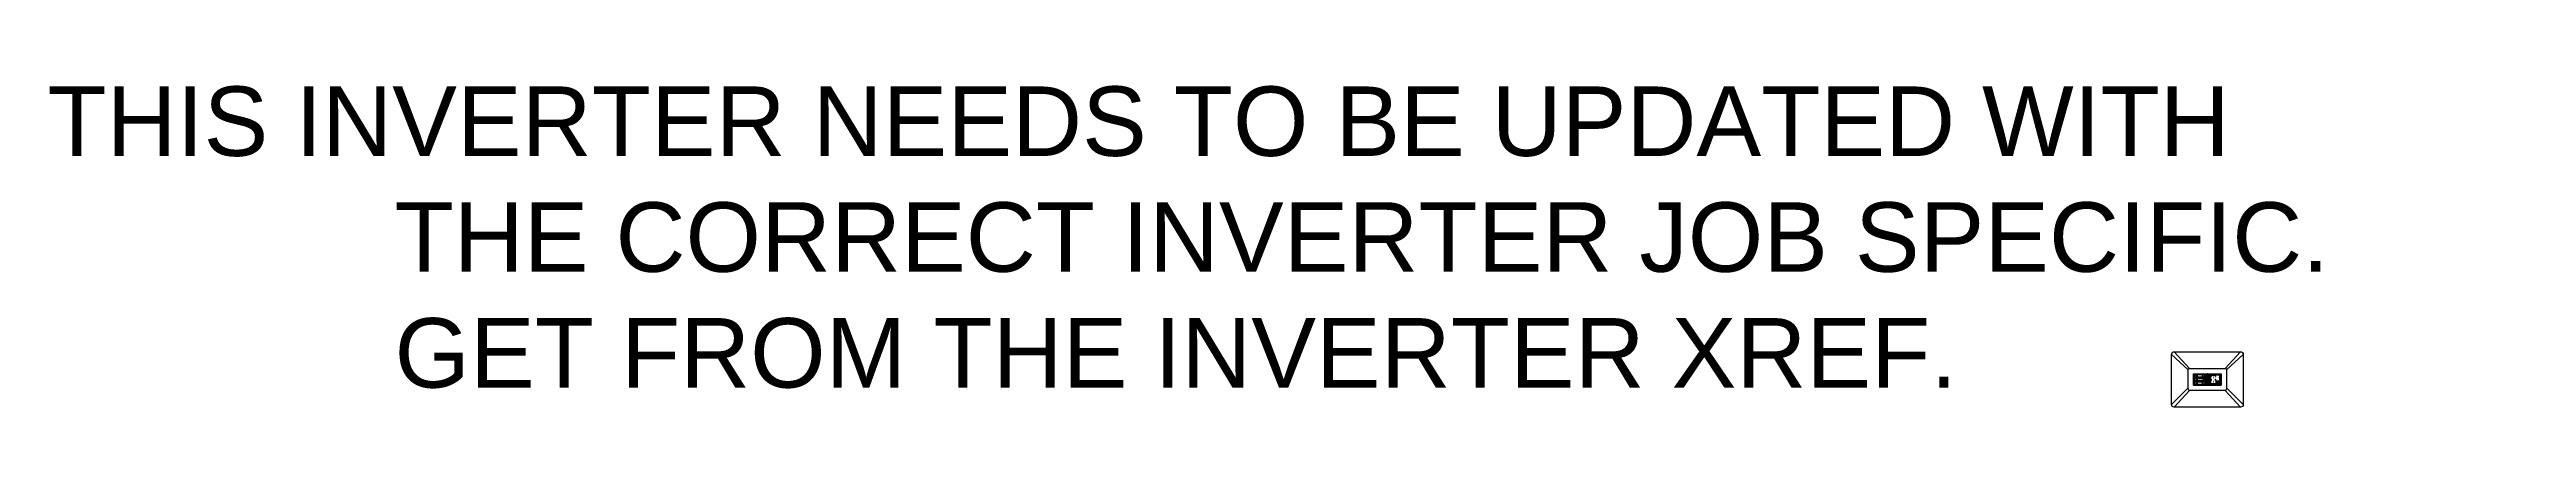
# Model space of a CAD drawing. Header units: feet. Extents: x -1522 to 1718, y -42 to 1309.
# Drawn here: x -1522 to 267, y -42 to 249 of the extents above; entities that cross this region are included whole.
import ezdxf
from ezdxf.enums import TextEntityAlignment as Align

# ---------------------------------------------------------------- set-up
doc = ezdxf.new("R2010")
doc.units = ezdxf.units.FT
doc.header["$MEASUREMENT"] = 0
for name, color, linetype in [('C-BERM', 211, 'Continuous'), ('E-EQPM-XFMR-1500V', 141, 'Continuous'), ('G-ANNO-TEXT', 1, 'Continuous'), ('PV-AUTOTABLES', 7, 'Continuous')]:
    doc.layers.add(name, color=color, linetype=linetype)
doc.layers.add('G-NPLT', color=67, linetype='Continuous', plot=False)
doc.styles.add('NEI-A', font='arial.ttf')

# ---------------------------------------------------------------- blocks, each defined once
blk = doc.blocks.new('INV SKID')
at = {"layer": 'C-BERM'}
for points in [[(-23.9, 20), (23.9, 20, -0.414214), (25.9, 18), (25.9, -18, -0.414214), (23.9, -20), (-23.9, -20, -0.414214), (-25.9, -18), (-25.9, 18, -0.414214)], [(-12.9, 8), (12.9, 8, -0.414214), (13.9, 7), (13.9, -6, -0.26552), (12.9, -8), (-12.9, -8, -0.26552), (-13.9, -6), (-13.9, 7, -0.414214)]]:
    blk.add_lwpolyline(points, format="xyb", close=True, dxfattribs=at)
for points in [[(-13.9, 7), (-25.9, 18)], [(-12.9, 8), (-23.9, 20)], [(12.9, 8), (23.9, 20)], [(13.9, 7), (25.9, 18)], [(-13.9, -6), (-25.9, -18)], [(-12.9, -8), (-23.9, -20)], [(12.9, -8), (23.9, -20)], [(13.9, -6), (25.9, -18)]]:
    blk.add_lwpolyline(points, dxfattribs=at)
at = {"layer": 'E-EQPM-XFMR-1500V', "linetype": 'Continuous'}
for p, q in [((-9.9, 3.5), (-9.9, 4)), ((-9.9, 4), (-9.4, 4)), ((-9.9, 3.5), (-9.4, 3.5)), ((-9.9, 1.5), (-9.9, 1.2)), ((-9.9, 1), (-9.9, 1.2)), ((-9.9, 0.9), (-9.9, 1)), ((-9.9, 0.8), (-9.9, 0.9)), ((-9.9, 0.6), (-9.9, 0.8)), ((-9.9, 0.5), (-9.9, 0.6)), ((-9.9, 0.6), (-9.9, 0.6)), ((-9.8, 0.6), (-9.9, 0.6)), ((-9.9, 0.6), (-9.8, 0.6)), ((-9.9, 0.6), (-9.9, 0.6)), ((-9.9, 0.6), (-9.9, 0.6)), ((-9.9, 0.5), (-9.9, 0.5)), ((-9.9, 0.5), (-9.9, 0.5)), ((-9.9, 0.5), (-9.9, 0.5)), ((-9.9, 0.5), (-9.9, 0.5)), ((-9.9, 0.3), (-9.9, 0.4)), ((-9.9, 0.4), (-9.9, 0.4)), ((-9.9, 0.3), (-9.9, 0.3)), ((-9.9, 0.3), (-9.9, 0.2)), ((-9.9, 0.3), (-9.9, 0.3)), ((-9.9, 0.2), (-9.9, 0.3)), ((-9.9, 0.3), (-9.9, 0.3)), ((-9.9, 0.2), (-9.9, 0.3)), ((-9.9, 0.3), (-9.9, 0.3)), ((-9.8, 0.3), (-9.9, 0.2)), ((-9.9, 0.3), (-9.9, 0.3)), ((-9.9, 0.3), (-9.9, 0.3)), ((-9.9, 0.3), (-9.9, 0.3)), ((-9.9, 0.2), (-9.9, 0.2)), ((-9.9, 0.2), (-9.9, 0.2)), ((-9.9, 0.2), (-9.9, 0.2)), ((-9.9, 0.2), (-9.9, 0.2)), ((-9.9, 0.2), (-9.9, 0.2)), ((-9.9, 0.2), (-9.8, 0.2)), ((-9.9, -0.2), (-9.9, 0)), ((-9.9, 0), (-9.8, 0)), ((-9.8, 3.8), (-9.4, 3.8)), ((-9.8, 3.8), (-9.4, 3.8)), ((-9.4, 3.6), (-9.8, 3.6)), ((-9.4, 3.6), (-9.8, 3.6)), ((-9.8, 3.5), (-9.8, 3.5)), ((-9.8, -3.5), (-9.8, 3.5)), ((-9.8, 3.5), (-9.8, 3.2)), ((-9.8, 3.4), (-9.8, 3.5)), ((-9.8, 3.2), (-9.8, 3.2)), ((-9.8, 3.2), (-9.8, 3.2)), ((-9.8, 1), (-9.8, 2.7)), ((-9.8, 2.7), (-9.8, 1)), ((-9.8, 2.7), (-9.8, 2.7)), ((-9.8, 2.7), (-9.8, 2.7)), ((-9.8, 2.7), (-9.8, 2.7)), ((-9.8, 2.7), (-9.8, 2.7)), ((-9.8, 2.7), (-9.8, 2.7)), ((-9.8, 1.8), (-9.8, 2.2)), ((-9.8, 2.2), (-9.8, 2.2)), ((-9.8, 1.8), (-9.8, 1.8)), ((-9.8, 1.2), (-9.8, 1.5)), ((-9.8, 1.5), (-9.8, 1.5)), ((-9.8, 1.2), (-9.8, 1.1)), ((-9.8, 1.1), (-9.8, 1.2)), ((-9.8, 1.1), (-9.8, 1)), ((-9.8, 1), (-9.8, 1.1)), ((-9.8, 1), (-9.8, 1)), ((-9.8, 0.9), (-9.8, 1)), ((-9.8, 1), (-9.8, 1)), ((-9.8, 1), (-9.8, 1)), ((-9.8, 1), (-9.8, 0.9)), ((-9.8, 0.9), (-9.8, 1)), ((-9.8, 0.9), (-9.8, 1)), ((-9.8, 1), (-9.8, 1)), ((-9.8, 1), (-9.8, 1)), ((-9.8, 1), (-9.8, 1)), ((-9.8, 1), (-9.8, 1)), ((-9.8, 1), (-9.8, 1)), ((-9.8, 1), (-9.8, 1)), ((-9.8, 0.9), (-9.8, 0.9)), ((-9.8, 0.9), (-9.8, 0.9)), ((-9.8, 0.9), (-9.8, 0.9)), ((-9.8, 0.8), (-9.8, 0.9)), ((-9.8, 0.9), (-9.8, 0.8)), ((-9.8, 0.9), (-9.8, 0.8)), ((-9.8, 0.8), (-9.8, 0.9)), ((-9.8, 0.9), (-9.8, 0.8)), ((-9.8, 0.9), (-9.8, 0.9)), ((-9.8, 0.9), (-9.8, 0.9)), ((-9.8, 0.9), (-9.8, 0.9)), ((-9.8, 0.9), (-9.8, 0.9)), ((-9.8, 0.9), (-9.8, 0.9)), ((-9.8, 0.9), (-9.8, 0.9)), ((-9.8, 0.6), (-9.8, 0.8)), ((-9.8, 0.8), (-9.8, 0.8)), ((-9.8, 0.8), (-9.8, 0.8)), ((-9.8, 0.8), (-9.8, 0.8)), ((-9.8, 0.6), (-9.8, 0.6)), ((-9.8, 0.5), (-9.8, 0.6)), ((-9.8, 0.6), (-9.8, 0.6)), ((-9.8, 0.6), (-9.8, 0.6)), ((-9.8, 0.5), (-9.8, 0.5)), ((-9.8, 0.2), (-9.8, 0.5)), ((-9.8, 0.5), (-9.8, 0.5)), ((-9.8, 0.5), (-9.8, 0.2)), ((-9.8, 0.5), (-9.8, 0.5)), ((-9.8, 0.2), (-9.8, 0.5)), ((-9.8, 0.5), (-9.8, 0.4)), ((-9.8, 0.5), (-9.8, 0.5)), ((-9.8, 0.5), (-9.8, 0.5)), ((-9.8, 0.5), (-9.8, 0.5)), ((-9.8, 0.5), (-9.8, 0.5)), ((-9.8, 0.5), (-9.8, 0.5)), ((-9.8, 0.5), (-9.8, 0.5)), ((-9.8, 0.5), (-9.8, 0.5)), ((-9.8, 0.5), (-9.8, 0.5)), ((-9.8, 0.5), (-9.8, 0.5)), ((-9.8, 0.5), (-9.8, 0.5)), ((-9.8, 0.4), (-9.8, 0.3)), ((-9.8, 0.4), (-9.8, 0.4)), ((-9.8, 0.3), (-9.8, 0.4)), ((-9.8, 0.4), (-9.8, 0.4)), ((-9.8, 0.4), (-9.8, 0.4)), ((-9.8, 0.4), (-9.8, 0.4)), ((-9.8, 0.2), (-9.8, 0.3)), ((-9.8, 0.3), (-9.8, 0.3)), ((-9.8, 0.2), (-9.8, 0.2)), ((-9.8, 0.2), (-9.8, 0.2)), ((-9.8, 0.2), (-9.8, 0.2)), ((-9.8, 0.2), (-9.8, 0.2)), ((-9.8, 0.1), (-9.8, 0.1)), ((-9.8, 0), (-9.8, 0.1)), ((-9.8, 0), (-9.8, 0.1)), ((-9.8, 0.1), (-9.8, 0.1)), ((-9.8, 0), (-9.8, -0.2)), ((-9.8, 0), (-9.8, -0.1)), ((-9.8, 0), (-9.8, -0.2)), ((-9.7, -3.5), (-9.7, 3.5)), ((-9.4, 3.5), (-9.4, 4)), ((-9.4, 4), (9.4, 4)), ((-9.4, 3.7), (9.4, 3.7)), ((-9.4, 3.6), (-9.3, 3.6)), ((-9.3, 3.6), (-9.4, 3.6)), ((-9.4, 3.5), (-9.4, -3.5)), ((-9.4, 3.5), (-9.4, -3.5)), ((-9.4, 3.5), (-9.3, 3.5)), ((-9.4, 3.4), (-9.3, 3.4)), ((-9.4, 3.3), (-9.3, 3.3)), ((-9.4, 3.3), (-9.3, 3.3)), ((-9.4, 3.2), (-9.3, 3.2)), ((-9.4, 3.1), (-9.3, 3.1)), ((-9.3, 3.6), (-9.3, 3.5)), ((-9.3, 3.6), (-9.3, 3.5)), ((-9.3, 3.6), (-9.3, 3.5)), ((-9.3, 3.6), (-9.3, 3.5)), ((-9.3, 3.6), (-9.3, 3.6)), ((-9.3, 3.6), (-9.3, 3.6)), ((-9.3, 3.6), (-9.3, 3.5)), ((-9.3, 3.5), (-9.3, 3.6)), ((-9.3, 3.6), (-9.3, 3.6)), ((-9.3, 3.6), (-9.3, 3.6)), ((-9.3, 3.5), (-9.3, 3.6)), ((-9.3, 3.5), (-9.3, 3.6)), ((-9.3, 3.6), (-9.1, 3.6)), ((-9.1, 3.6), (-9.3, 3.6)), ((-9.3, 3.5), (-9.3, 3.5)), ((-9.3, 3.5), (-9.3, 3.5)), ((-9.3, 3.4), (-9.3, 3.5)), ((-9.3, 3.5), (-9.3, 3.5)), ((-9.3, 3.5), (-9.3, 3.5)), ((-9.3, 3.5), (-9.3, 3.5)), ((-9.3, 3.5), (-9.3, 3.5)), ((-9.3, 3.5), (-9.3, 3.5)), ((-9.3, 3.5), (-9.3, 3.5)), ((-9.3, 3.5), (-9.3, 3.5)), ((-9.3, 3.5), (-9.3, 3.5)), ((-9.3, 3.5), (-9.3, 3.5)), ((-9.3, 3.5), (-9.3, 3.5)), ((-9.3, 3.5), (-9.3, 3.5)), ((-9.3, 3.5), (-9.3, 3.5)), ((-9.3, 3.5), (-9.3, 3.5)), ((-9.3, 3.5), (-9.3, 3.5)), ((-9.3, 3.5), (-9, 3.5)), ((-9.1, 3.5), (-9.3, 3.5)), ((-9.3, 3.5), (-9.3, 3.5)), ((-9.3, 3.5), (-9.3, 3.5)), ((-9.3, 3.5), (-9.1, 3.5)), ((-9.3, 3.5), (-9.3, 3.5)), ((-9.3, 3.5), (-9.3, 3.5)), ((-9.3, 3.5), (-9.3, 3.5)), ((-9.3, 3.5), (-9.3, 3.5)), ((-9.3, 3.5), (-9.3, 3.5)), ((-9.1, 3.5), (-9.3, 3.5)), ((-9.3, 3.5), (-9.3, 3.5)), ((-9.1, 3.5), (-9.3, 3.5)), ((-9.3, 3.5), (-9.3, 3.5)), ((-9.3, 3.5), (-9.3, 3.5)), ((-9.3, 3.5), (-9.3, 3.5)), ((-9.3, 3.5), (-9.3, 3.5)), ((-9.3, 3.5), (-9.3, 3.5)), ((-9.3, 3.5), (-9.3, 3.5)), ((-9.3, 3.5), (-9.3, 3.5)), ((-9.3, 3.5), (-9.3, 3.5)), ((-9.3, 3.5), (-9.2, 3.5)), ((-9.3, 3.5), (-9.2, 3.5)), ((-9.3, 3.4), (-9.3, 3.4)), ((-9.3, 3.4), (-9.3, 3.4)), ((-9.3, 3.3), (-9.3, 3.4)), ((-9.3, -3.4), (-9.3, 3.4)), ((-9.3, 3.4), (-9.3, 3.4)), ((-9.3, 3.4), (-9.3, 3.4)), ((-9.3, 3.4), (-9.3, 3.4)), ((-9.3, 3.4), (-9.3, 3.4)), ((-9.3, 3.4), (-9.3, 3.4)), ((-9.3, 3.4), (-9, 3.4)), ((-9.3, 3.2), (-9.3, 3.1)), ((-9.2, 3.6), (-9.2, 3.5)), ((-9.2, 3.6), (-9.2, 3.5)), ((-9.2, 3.6), (-9.2, 3.5)), ((-9.2, 3.6), (-9.2, 3.5)), ((-9.2, 3.6), (-9.2, 3.6)), ((-9.2, 3.6), (-9.2, 3.6)), ((-9.2, 3.6), (-9.2, 3.6)), ((-9.2, 3.6), (-9.2, 3.6)), ((-9.2, 3.6), (-9.2, 3.6)), ((-9.2, 3.6), (-9.2, 3.6)), ((-9.2, 3.6), (-9.2, 3.6)), ((-9.2, 3.6), (-9.2, 3.6)), ((-9.2, 3.5), (-9.2, 3.6)), ((-9.2, 3.5), (-9.2, 3.6)), ((-9.2, 3.5), (-9.2, 3.6)), ((-9.2, 3.5), (-9.2, 3.6)), ((-9.2, 3.5), (-9.2, 3.5)), ((-9.2, 3.5), (-9.2, 3.5)), ((-9.2, 3.5), (-9.2, 3.5)), ((-9.2, 3.5), (-9.2, 3.5)), ((-9.2, 3.5), (-9.2, 3.5)), ((-9.2, 3.5), (-9.2, 3.5)), ((-9.2, 3.5), (-9.2, 3.5)), ((-9.2, 3.5), (-9.2, 3.5)), ((-9.2, 3.5), (-9.1, 3.5)), ((-9.2, 3.5), (-9.2, 3.5)), ((-9.2, 3.5), (-9.2, 3.5)), ((-9.2, 3.5), (-9.1, 3.5)), ((-9.1, 3.6), (-9.1, 3.6)), ((-9.1, 3.6), (-9.1, 3.6)), ((-9.1, 3.6), (-9.1, 3.5)), ((-9.1, 3.5), (-9.1, 3.6)), ((-9.1, 3.6), (-9.1, 3.6)), ((-9.1, 3.6), (-9.1, 3.6)), ((-9.1, 3.6), (-9.1, 3.6)), ((-9.1, 3.6), (-9.1, 3.6)), ((-9.1, 3.6), (-9.1, 3.6)), ((-9.1, 3.6), (-9.1, 3.6)), ((-9.1, 3.6), (-9.1, 3.6)), ((-9.1, 3.5), (-9.1, 3.6)), ((-9.1, 3.5), (-9.1, 3.6)), ((-9.1, 3.5), (-9.1, 3.6)), ((-9.1, 3.5), (-9.1, 3.6)), ((-9.1, 3.6), (-9.1, 3.5)), ((-9.1, 3.6), (-9.1, 3.5)), ((-9.1, 3.6), (-9.1, 3.5)), ((-9.1, 3.6), (-9.1, 3.5)), ((-9.1, 3.6), (-9, 3.6)), ((-9.1, 3.6), (-7.8, 3.6)), ((-0.3, 3.6), (-9.1, 3.6)), ((-9.1, 3.5), (-9.1, 3.5)), ((-9.1, 3.5), (-9.1, 3.5)), ((-9.1, 3.5), (-9.1, 3.5)), ((-9.1, 3.5), (-9.1, 3.5)), ((-9.1, 3.5), (-9.1, 3.5)), ((-9.1, 3.5), (-9.1, 3.5)), ((-9.1, 3.5), (-9.1, 3.5)), ((-9.1, 3.5), (-9.1, 3.5)), ((-9.1, 3.5), (-9.1, 3.5)), ((-9.1, 3.5), (-9.1, 3.5)), ((-9.1, 3.5), (-9.1, 3.5)), ((-9.1, 3.5), (-9.1, 3.5)), ((-9.1, 3.5), (-9.1, 3.5)), ((-9.1, 3.5), (-9.1, 3.5)), ((-9.1, 3.5), (-9.1, 3.5)), ((-9.1, 3.5), (-9.1, 3.5)), ((-9.1, 3.5), (-9.1, 3.5)), ((-9.1, 3.5), (-9.1, 3.5)), ((-9, 3.5), (-9.1, 3.5)), ((-9, 3.5), (-9.1, 3.5)), ((-9.1, 3.5), (-9.1, 3.5)), ((-9.1, 3.5), (-9.1, 3.5)), ((-9.1, 3.5), (-9.1, 3.5)), ((-9.1, 3.5), (-9.1, 3.5)), ((-9.1, 3.5), (-9.1, 3.5)), ((-9, 3.5), (-9.1, 3.5)), ((-9.1, 3.5), (-9.1, 3.5)), ((-9, 3.5), (-9.1, 3.5)), ((-9.1, 3.5), (-9.1, 3.5)), ((-9.1, 3.5), (-9.1, 3.5)), ((-9.1, 3.5), (-9.1, 3.5)), ((-9.1, 3.5), (-9.1, 3.5)), ((-9.1, 3.5), (-9.1, 3.5)), ((-9.1, 3.5), (-9, 3.5)), ((-9.1, 3.5), (-9.1, 3.5)), ((-9.1, 3.5), (-9, 3.5)), ((-9.1, 1.2), (-9.1, 3.2)), ((-9.1, 3.2), (-9, 3.2)), ((-9, 1.2), (-9.1, 1.2)), ((-9, 3.5), (-9, 3.6)), ((-9, 3.5), (-9, 3.6)), ((-9, 3.6), (-9, 3.5)), ((-9, 3.6), (-9, 3.5)), ((-9, 3.6), (-9, 3.6)), ((-9, 3.6), (-9, 3.6)), ((-9, 3.6), (-9, 3.6)), ((-9, 3.6), (-9, 3.6)), ((-9, 1.2), (-9, 3.6)), ((-9, 3.5), (-9, 3.5)), ((-9, 3.5), (-9, 3.5)), ((-9, 3.5), (-9, 3.5)), ((-9, 3.5), (-9, 3.5)), ((-9, 3.5), (-9, 3.5)), ((-9, 3.5), (-9, 3.5)), ((-9, 3), (-9, 3)), ((-9, 3), (-9, 3)), ((-9, 1.3), (-9, 3)), ((-9, 3), (-9, 3)), ((-9, 2.1), (-9, 2.2)), ((-9, 2.2), (-9, 2.1)), ((-9, 2), (-7.8, 2)), ((-9, 1.3), (-9, 1.3)), ((-9, 1.2), (-9, 1.2)), ((-9, 1.2), (-9, 1.2)), ((-7.8, 1.2), (-9, 1.2)), ((-9, 1.2), (-7.8, 1.2)), ((-8.9, 3.6), (-8.9, 3.6)), ((-8.9, 3.6), (-8.9, 3.6)), ((-8.6, 1), (-8.6, 0.9)), ((-8.6, 1), (-8.6, 1)), ((-8.6, 1), (-8.6, 0.9)), ((-8.6, 1), (-8.5, 1)), ((-8.6, 1), (-8.5, 1)), ((-8.5, 0.9), (-8.5, 1)), ((-8.5, 1), (-8.5, 1)), ((-8.5, 1), (-8.5, 1)), ((-8.5, 1), (-8.5, 1)), ((-8.5, 1), (-8.5, 1)), ((-8.5, 1), (-8.5, 1)), ((-8.5, 1), (-8.5, 1)), ((-8.5, 1), (-8.5, 1)), ((-8.5, 1), (-8.5, 1)), ((-8.5, 1), (-8.5, 1)), ((-8.5, 1), (-8.5, 1)), ((-8.5, 1), (-7.5, 1)), ((-8.5, 1), (-8.5, 1)), ((-8.5, 1), (-8.5, 1)), ((-7.5, 1), (-8.5, 1)), ((-7.5, 1), (-8.5, 1)), ((-8.5, 0.9), (-8.5, 0.9)), ((-8.5, 0.9), (-8.5, 0.9)), ((-8.5, 0.9), (-8.5, 0.9)), ((-8.5, 0.9), (-8.5, 0.9)), ((-8.5, 0.9), (-8.5, 0.9)), ((-8.5, 0.9), (-8.5, 0.9)), ((-8.5, 0.9), (-8.5, 0.9)), ((-8.5, 0.9), (-8.5, 0.9)), ((-8.4, 0.9), (-8.5, 0.9)), ((-8.5, 0.9), (-8.5, 0.9)), ((-8.5, 0.9), (-8.5, 0.9)), ((-8.4, 0.9), (-8.5, 0.9)), ((-8.5, 0.9), (-8.5, 0.9)), ((-8.5, 0.9), (-8.5, 0.9)), ((-8.5, 0.9), (-8.5, 0.9)), ((-8.5, 0.9), (-8.5, 0.9)), ((-8.4, 0.9), (-8.5, 0.9)), ((-8.5, 0.9), (-8.5, 0.9)), ((-8.5, 0.9), (-8.5, 0.9)), ((-8.5, 0.9), (-8.5, 0.9)), ((-8.5, 0.9), (-8.5, 0.9)), ((-8.4, 1), (-8.4, 1)), ((-8.4, 1), (-8.4, 1)), ((-8.4, 1), (-8.4, 1)), ((-8.4, 1), (-8.4, 1)), ((-8.4, 1), (-8.4, 1)), ((-8.4, 1), (-8.4, 1)), ((-8.4, 1), (-8.4, 1)), ((-8.4, 1), (-8.4, 1)), ((-8.4, 1), (-8.4, 1)), ((-8.4, 1), (-8.4, 1)), ((-8.4, 1), (-8.4, 1)), ((-8.4, 1), (-8.4, 1)), ((-8.4, 1), (-8.4, 1)), ((-8.4, 1), (-8.4, 1)), ((-8.4, 1), (-8.4, 1)), ((-8.4, 1), (-8.4, 1)), ((-8.4, 1), (-8.4, 1)), ((-8.4, 1), (-8.3, 1)), ((-8.4, 0.9), (-8.4, 0.9)), ((-8.4, 0.9), (-8.4, 0.9)), ((-8.4, 0.9), (-8.4, 0.9)), ((-8.4, 0.9), (-8.4, 0.9)), ((-8.4, 0.9), (-8.4, 0.9)), ((-8.4, 0.9), (-8.4, 0.9)), ((-8.4, 0.9), (-8.4, 0.9)), ((-8.4, 0.9), (-8.4, 0.9)), ((-8.4, 0.9), (-8.4, 0.9)), ((-8.4, 0.9), (-8.4, 0.9)), ((-8.4, 0.9), (-8.4, 0.9)), ((-8.4, 0.9), (-8.4, 0.9)), ((-8.4, 0.9), (-8.4, 0.9)), ((-8.4, 0.9), (-8.4, 0.9)), ((-8.4, 0.9), (-8.4, 0.9)), ((-8.4, 0.9), (-8.4, 0.9)), ((-8.4, 0.9), (-8.4, 0.9)), ((-8.4, 0.9), (-8.4, 0.9)), ((-8.4, 0.9), (-8.4, 0.9)), ((-8.4, 0.9), (-8.4, 0.9)), ((-8.4, 0.9), (-8.4, 0.9)), ((-8.4, 0.9), (-8.4, 0.9)), ((-8.4, 0.9), (-8.4, 0.9)), ((-8.4, 0.9), (-8.3, 0.9)), ((-8.3, 0.9), (-8.4, 0.9)), ((-8.4, 0.9), (-8.4, 0.9)), ((-8.4, 0.9), (-8.4, 0.9)), ((-8.4, 0.9), (-8.4, 0.9)), ((-8.4, 0.9), (-8.4, 0.9)), ((-8.4, 0.9), (-8.4, 0.9)), ((-8.4, 0.9), (-8.4, 0.9)), ((-8.3, 1), (-8.3, 1)), ((-8.3, 1), (-8.3, 1)), ((-8.3, 1), (-8.3, 1)), ((-8.3, 1), (-8.3, 1)), ((-8.3, 1), (-8.3, 1)), ((-8.3, 1), (-8.3, 1)), ((-8.3, 1), (-8.3, 1)), ((-8.3, 1), (-8.3, 1)), ((-8.3, 1), (-8.3, 1)), ((-8.3, 1), (-8.3, 1)), ((-8.3, 1), (-8.3, 1)), ((-8.3, 1), (-8.3, 1)), ((-8.3, 1), (-8.3, 1)), ((-8.2, 1), (-8.3, 1)), ((-8.3, 1), (-8.3, 1)), ((-8.3, 1), (-8.3, 1)), ((-8.3, 1), (-8.3, 1)), ((-8.3, 1), (-8.3, 1)), ((-8.3, 1), (-8.3, 1)), ((-8.3, 0.9), (-8.3, 0.9)), ((-8.3, 0.9), (-8.3, 0.9)), ((-8.3, 0.9), (-8.3, 0.9)), ((-8.3, 0.9), (-8.3, 0.9)), ((-8.3, 0.9), (-8.3, 0.9)), ((-8.3, 0.9), (-8.3, 0.9)), ((-8.3, 0.9), (-8.3, 0.9)), ((-8.3, 0.9), (-8.3, 0.9)), ((-8.3, 0.9), (-8.3, 0.9)), ((-8.3, 0.9), (-8.3, 0.9)), ((-8.2, 0.9), (-8.3, 0.9)), ((-8.3, 0.9), (-8.3, 0.9)), ((-8.3, 0.9), (-8.3, 0.9)), ((-8.3, 0.9), (-8.3, 0.9)), ((-8.2, 0.9), (-8.3, 0.9)), ((-8.3, 0.9), (-8.3, 0.9)), ((-8.3, 0.9), (-8.3, 0.9)), ((-8.3, 0.9), (-8.3, 0.9)), ((-8.2, 0.9), (-8.3, 0.9)), ((-8.3, 0.9), (-8.3, 0.9)), ((-8.3, 0.9), (-8.3, 0.9)), ((-8.3, 0.9), (-8.3, 0.9)), ((-8.3, 0.9), (-8.3, 0.9)), ((-8.3, 0.9), (-8.3, 0.9)), ((-8.3, 0.9), (-8.3, 0.9)), ((-8.2, 0.9), (-8.3, 0.9)), ((-8.3, 0.9), (-8.3, 0.9)), ((-8.3, 0.9), (-8.3, 0.9)), ((-8.3, 0.9), (-8.3, 0.9)), ((-8.3, 0.9), (-8.3, 0.9)), ((-8.3, 0.9), (-8.3, 0.9)), ((-8.2, 1), (-8.2, 1)), ((-8.2, 1), (-8.2, 1)), ((-8.2, 1), (-8.2, 1)), ((-8.2, 1), (-8.2, 1)), ((-8.2, 1), (-8.2, 1)), ((-8.2, 1), (-8.2, 1)), ((-8.2, 1), (-8.2, 1)), ((-8.2, 1), (-8.2, 1)), ((-8.2, 1), (-8.2, 1)), ((-8.2, 1), (-8.2, 1)), ((-8.2, 1), (-8.2, 1)), ((-8.2, 1), (-8.2, 1)), ((-8.2, 1), (-8.1, 1)), ((-8.1, 1), (-8.2, 1)), ((-8.2, 1), (-8.2, 1)), ((-8.2, 1), (-8.2, 1)), ((-8.2, 1), (-8.2, 1)), ((-8.2, 0.9), (-8.2, 0.9)), ((-8.2, 0.9), (-8.2, 0.9)), ((-8.2, 0.9), (-8.2, 0.9)), ((-8.2, 0.9), (-8.2, 0.9)), ((-8.2, 0.9), (-8.2, 0.9)), ((-8.2, 0.9), (-8.2, 0.9)), ((-8.2, 0.9), (-8.2, 0.9)), ((-8.2, 0.9), (-8.2, 0.9)), ((-8.2, 0.9), (-8.2, 0.9)), ((-8.2, 0.9), (-8.2, 0.9)), ((-8.2, 0.9), (-8.2, 0.9)), ((-8.2, 0.9), (-8.2, 0.9)), ((-8.1, 0.9), (-8.2, 0.9)), ((-8.2, 0.9), (-8.2, 0.9)), ((-8.2, 0.9), (-8.2, 0.9)), ((-8.1, 0.9), (-8.2, 0.9)), ((-8.2, 0.9), (-8.2, 0.9)), ((-8.2, 0.9), (-8.2, 0.9)), ((-8.2, 0.9), (-8.2, 0.9)), ((-8.2, 0.9), (-8.2, 0.9)), ((-8.2, 0.9), (-8.2, 0.9)), ((-8.1, 0.9), (-8.2, 0.9)), ((-8.2, 0.9), (-8.2, 0.9)), ((-8.2, 0.9), (-8.2, 0.9)), ((-8.2, 0.9), (-8.2, 0.9)), ((-8.2, 0.9), (-8.2, 0.9)), ((-8.2, 0.9), (-8.2, 0.9)), ((-8.2, 0.9), (-8.2, 0.9)), ((-8.1, 1), (-8.1, 1)), ((-8.1, 1), (-8.1, 1)), ((-8.1, 1), (-8.1, 1)), ((-8.1, 1), (-8.1, 1)), ((-8.1, 1), (-8.1, 1)), ((-8.1, 1), (-8.1, 1)), ((-8.1, 1), (-8.1, 1)), ((-8.1, 1), (-8.1, 1)), ((-8.1, 1), (-8.1, 1)), ((-8.1, 1), (-8.1, 1)), ((-8.1, 1), (-8.1, 1)), ((-8.1, 1), (-8.1, 1)), ((-8.1, 1), (-8.1, 1)), ((-8.1, 1), (-8.1, 1)), ((-8.1, 1), (-8.1, 1)), ((-8.1, 0.9), (-8.1, 0.9)), ((-8.1, 0.9), (-8.1, 0.9)), ((-8.1, 0.9), (-8.1, 0.9)), ((-8.1, 0.9), (-8.1, 0.9)), ((-8.1, 0.9), (-8.1, 0.9)), ((-8.1, 0.9), (-8.1, 0.9)), ((-8.1, 0.9), (-8.1, 0.9)), ((-8.1, 0.9), (-8.1, 0.9)), ((-8.1, 0.9), (-8.1, 0.9)), ((-8.1, 0.9), (-8.1, 0.9)), ((-8.1, 0.9), (-8.1, 0.9)), ((-8.1, 0.9), (-8.1, 0.9)), ((-8, 0.9), (-8.1, 0.9)), ((-8.1, 0.9), (-8.1, 0.9)), ((-8.1, 0.9), (-8.1, 0.9)), ((-8, 0.9), (-8.1, 0.9)), ((-8.1, 0.9), (-8.1, 0.9)), ((-8.1, 0.9), (-8.1, 0.9)), ((-8.1, 0.9), (-8.1, 0.9)), ((-8.1, 0.9), (-8.1, 0.9)), ((-8.1, 0.9), (-8.1, 0.9)), ((-7.5, 0.9), (-8.1, 0.9)), ((-8, 1), (-8, 1)), ((-8, 1), (-8, 1)), ((-8, 1), (-8, 1)), ((-8, 1), (-8, 1)), ((-8, 1), (-8, 1)), ((-8, 1), (-8, 1)), ((-8, 1), (-8, 1)), ((-8, 1), (-8, 1)), ((-8, 1), (-8, 1)), ((-8, 1), (-8, 1)), ((-8, 1), (-8, 1)), ((-8, 1), (-8, 1)), ((-8, 1), (-8, 1)), ((-8, 1), (-8, 1)), ((-8, 1), (-8, 1)), ((-8, 1), (-8, 1)), ((-8, 1), (-8, 1)), ((-8, 0.9), (-8, 0.9)), ((-8, 0.9), (-8, 0.9)), ((-8, 0.9), (-8, 0.9)), ((-8, 0.9), (-8, 0.9)), ((-8, 0.9), (-8, 0.9)), ((-8, 0.9), (-8, 0.9)), ((-8, 0.9), (-8, 0.9)), ((-8, 0.9), (-8, 0.9)), ((-8, 0.9), (-8, 0.9)), ((-8, 0.9), (-8, 0.9)), ((-8, 0.9), (-8, 0.9)), ((-8, 0.9), (-8, 0.9)), ((-7.9, 0.9), (-8, 0.9)), ((-8, 0.9), (-8, 0.9)), ((-8, 0.9), (-8, 0.9)), ((-7.9, 0.9), (-8, 0.9)), ((-8, 0.9), (-8, 0.9)), ((-8, 0.9), (-8, 0.9)), ((-8, 0.9), (-8, 0.9)), ((-8, 0.9), (-8, 0.9)), ((-8, 0.9), (-8, 0.9)), ((-8, 3.6), (-8, 3.6)), ((-8, 3.6), (-8, 3.6)), ((-7.9, 1), (-7.9, 1)), ((-7.9, 1), (-7.9, 1)), ((-7.9, 1), (-7.9, 1)), ((-7.9, 1), (-7.9, 1)), ((-7.9, 1), (-7.9, 1)), ((-7.9, 1), (-7.9, 1)), ((-7.9, 1), (-7.9, 1)), ((-7.9, 1), (-7.9, 1)), ((-7.9, 1), (-7.9, 1)), ((-7.9, 1), (-7.9, 1)), ((-7.9, 1), (-7.9, 1)), ((-7.9, 1), (-7.9, 1)), ((-7.9, 1), (-7.9, 1)), ((-7.9, 1), (-7.9, 1)), ((-7.9, 1), (-7.9, 1)), ((-7.9, 1), (-7.9, 1)), ((-7.9, 1), (-7.9, 1)), ((-7.9, 1), (-7.8, 1)), ((-7.9, 0.9), (-7.9, 0.9)), ((-7.9, 0.9), (-7.9, 0.9)), ((-7.9, 0.9), (-7.9, 0.9)), ((-7.9, 0.9), (-7.9, 0.9)), ((-7.9, 0.9), (-7.9, 0.9)), ((-7.9, 0.9), (-7.9, 0.9)), ((-7.9, 0.9), (-7.9, 0.9)), ((-7.9, 0.9), (-7.9, 0.9)), ((-7.9, 0.9), (-7.9, 0.9)), ((-7.9, 0.9), (-7.9, 0.9)), ((-7.9, 0.9), (-7.9, 0.9)), ((-7.9, 0.9), (-7.9, 0.9)), ((-7.9, 0.9), (-7.9, 0.9)), ((-7.9, 0.9), (-7.9, 0.9)), ((-7.9, 0.9), (-7.9, 0.9)), ((-7.9, 0.9), (-7.9, 0.9)), ((-7.9, 0.9), (-7.9, 0.9)), ((-7.9, 0.9), (-7.9, 0.9)), ((-7.9, 0.9), (-7.9, 0.9)), ((-7.9, 0.9), (-7.9, 0.9)), ((-7.9, 0.9), (-7.9, 0.9)), ((-7.9, 0.9), (-7.9, 0.9)), ((-7.9, 0.9), (-7.9, 0.9)), ((-7.9, 0.9), (-7.8, 0.9)), ((-7.8, 3.6), (-7.8, 3.5)), ((-7.8, 3.6), (-7.8, 3.5)), ((-7.8, 3.6), (-7.8, 3.5)), ((-7.8, 1.2), (-7.8, 3.6)), ((-7.8, 3.6), (-7.8, 3.6)), ((-7.8, 3.6), (-7.8, 3.6)), ((-7.8, 3.6), (-7.8, 3.6)), ((-7.8, 3.6), (-7.8, 3.6)), ((-7.8, 3.6), (-7.8, 3.6)), ((-7.8, 3.6), (-7.8, 3.6)), ((-7.8, 3.6), (-7.8, 3.6)), ((-7.8, 3.5), (-7.8, 3.6)), ((-7.8, 3.5), (-7.8, 3.6)), ((-7.8, 3.5), (-7.8, 3.6)), ((-7.8, 3.6), (-7.8, 3.6)), ((-7.8, 3.5), (-7.8, 3.5)), ((-7.8, 3.5), (-7.8, 3.5)), ((-7.8, 3.5), (-7.8, 3.5)), ((-7.8, 3.5), (-7.8, 3.5)), ((-7.8, 3.5), (-7.8, 3.5)), ((-7.8, 3.5), (-7.8, 3.5)), ((-7.8, 3.5), (-7.5, 3.5)), ((-7.1, 3.5), (-7.8, 3.5)), ((-7.1, 3.5), (-7.8, 3.5)), ((-7.1, 3.5), (-7.8, 3.5)), ((-7.1, 3.5), (-7.8, 3.5)), ((-7.8, 3.5), (-7.8, 3.5)), ((-7.8, 3.5), (-7.7, 3.5)), ((-7.8, 3.5), (-7.8, 3.5)), ((-7.8, 3.5), (-7.8, 3.5)), ((-7.8, 3.5), (-7.7, 3.5)), ((-7.8, 3.4), (-7.5, 3.4)), ((-7.8, 3.2), (-7.8, 1.2)), ((-7.8, 3.2), (-7.8, 3.2)), ((-7.8, 3), (-7.8, 1.3)), ((-7.8, 3), (-7.8, 3)), ((-7.8, 3), (-7.8, 3)), ((-7.8, 3), (-7.8, 3)), ((-7.8, 2.2), (-7.8, 2.1)), ((-7.8, 2.1), (-7.8, 2.2)), ((-7.8, 1.3), (-7.8, 1.3)), ((-7.8, 1.2), (-7.8, 1.2)), ((-7.8, 1.2), (-7.8, 1.2)), ((-7.8, 1.2), (-7.8, 1.2)), ((-7.8, 1), (-7.8, 1)), ((-7.8, 1), (-7.8, 1)), ((-7.8, 1), (-7.8, 1)), ((-7.8, 1), (-7.8, 1)), ((-7.8, 1), (-7.8, 1)), ((-7.8, 1), (-7.8, 1)), ((-7.8, 1), (-7.8, 1)), ((-7.8, 1), (-7.8, 1)), ((-7.8, 1), (-7.8, 1)), ((-7.8, 1), (-7.8, 1)), ((-7.8, 1), (-7.8, 1)), ((-7.8, 1), (-7.8, 1)), ((-7.8, 1), (-7.8, 1)), ((-7.8, 1), (-7.7, 1)), ((-7.8, 1), (-7.8, 1)), ((-7.8, 1), (-7.8, 1)), ((-7.8, 1), (-7.8, 1)), ((-7.8, 1), (-7.8, 1)), ((-7.8, 1), (-7.8, 1)), ((-7.8, 0.9), (-7.8, 0.9)), ((-7.8, 0.9), (-7.8, 0.9)), ((-7.8, 0.9), (-7.8, 0.9)), ((-7.8, 0.9), (-7.8, 0.9)), ((-7.8, 0.9), (-7.8, 0.9)), ((-7.8, 0.9), (-7.8, 0.9)), ((-7.8, 0.9), (-7.8, 0.9)), ((-7.8, 0.9), (-7.8, 0.9)), ((-7.8, 0.9), (-7.8, 0.9)), ((-7.8, 0.9), (-7.8, 0.9)), ((-7.8, 0.9), (-7.7, 0.9)), ((-7.8, 0.9), (-7.8, 0.9)), ((-7.8, 0.9), (-7.8, 0.9)), ((-7.8, 0.9), (-7.8, 0.9)), ((-7.7, 0.9), (-7.8, 0.9)), ((-7.8, 0.9), (-7.8, 0.9)), ((-7.8, 0.9), (-7.8, 0.9)), ((-7.8, 0.9), (-7.8, 0.9)), ((-7.7, 0.9), (-7.8, 0.9)), ((-7.8, 0.9), (-7.8, 0.9)), ((-7.8, 0.9), (-7.8, 0.9)), ((-7.8, 0.9), (-7.8, 0.9)), ((-7.8, 0.9), (-7.8, 0.9)), ((-7.8, 0.9), (-7.8, 0.9)), ((-7.8, 0.9), (-7.8, 0.9)), ((-7.7, 3.6), (-7.7, 3.5)), ((-7.7, 3.6), (-7.7, 3.5)), ((-7.7, 3.6), (-7.7, 3.5)), ((-7.7, 3.6), (-7.7, 3.5)), ((-7.7, 3.6), (-7.7, 3.6)), ((-7.7, 3.6), (-7.7, 3.6)), ((-7.7, 3.6), (-7.7, 3.6)), ((-7.7, 3.6), (-7.7, 3.6)), ((-7.7, 3.6), (-7.7, 3.6)), ((-7.7, 3.6), (-7.7, 3.6)), ((-7.7, 3.6), (-7.7, 3.6)), ((-7.7, 3.6), (-7.7, 3.6)), ((-7.7, 3.5), (-7.7, 3.6)), ((-7.7, 3.5), (-7.7, 3.6)), ((-7.7, 3.5), (-7.7, 3.6)), ((-7.7, 3.5), (-7.7, 3.6)), ((-7.7, 3.5), (-7.7, 3.5)), ((-7.7, 3.5), (-7.7, 3.5)), ((-7.7, 3.5), (-7.7, 3.5)), ((-7.7, 3.5), (-7.7, 3.5)), ((-7.7, 3.5), (-7.7, 3.5)), ((-7.7, 3.5), (-7.7, 3.5)), ((-7.7, 3.5), (-7.7, 3.5)), ((-7.7, 3.5), (-7.7, 3.5)), ((-7.7, 3.5), (-7.7, 3.5)), ((-7.7, 3.5), (-7.6, 3.5)), ((-7.7, 3.5), (-7.7, 3.5)), ((-7.7, 3.5), (-7.6, 3.5)), ((-7.7, 2), (-7.7, 1)), ((-7.7, 2), (-7.7, 1)), ((-7.6, 2), (-7.7, 2)), ((-7.7, 1), (-7.7, 1)), ((-7.7, 1), (-7.7, 1)), ((-7.7, 1), (-7.7, 1)), ((-7.7, 1), (-7.7, 1)), ((-7.7, 1), (-7.7, 1)), ((-7.7, 1), (-7.7, 1)), ((-7.7, 1), (-7.7, 1)), ((-7.7, 1), (-7.7, 1)), ((-7.7, 1), (-7.7, 1)), ((-7.7, 1), (-7.7, 1)), ((-7.7, 1), (-7.7, 1)), ((-7.7, 1), (-7.7, 1)), ((-7.7, 1), (-7.6, 1)), ((-7.6, 1), (-7.7, 1)), ((-7.7, 1), (-7.7, 1)), ((-7.7, 1), (-7.7, 1)), ((-7.7, 1), (-7.7, 1)), ((-7.7, 1), (-7.7, 1)), ((-7.7, 0.9), (-7.7, 0.9)), ((-7.7, 0.9), (-7.7, 0.9)), ((-7.7, 0.9), (-7.7, 0.9)), ((-7.7, 0.9), (-7.7, 0.9)), ((-7.7, 0.9), (-7.7, 0.9)), ((-7.7, 0.9), (-7.7, 0.9)), ((-7.7, 0.9), (-7.7, 0.9)), ((-7.7, 0.9), (-7.7, 0.9)), ((-7.7, 0.9), (-7.7, 0.9)), ((-7.7, 0.9), (-7.7, 0.9)), ((-7.7, 0.9), (-7.7, 0.9)), ((-7.7, 0.9), (-7.7, 0.9)), ((-7.6, 0.9), (-7.7, 0.9)), ((-7.7, 0.9), (-7.7, 0.9)), ((-7.7, 0.9), (-7.7, 0.9)), ((-7.6, 0.9), (-7.7, 0.9)), ((-7.7, 0.9), (-7.7, 0.9)), ((-7.7, 0.9), (-7.7, 0.9)), ((-7.7, 0.9), (-7.7, 0.9)), ((-7.7, 0.9), (-7.7, 0.9)), ((-7.7, 0.9), (-7.7, 0.9)), ((-7.6, 3.6), (-7.6, 3.5)), ((-7.6, 3.6), (-7.6, 3.5)), ((-7.6, 3.6), (-7.6, 3.5)), ((-7.6, 3.6), (-7.6, 3.5)), ((-7.6, 3.6), (-7.6, 3.6)), ((-7.6, 3.6), (-7.6, 3.6)), ((-7.6, 3.6), (-7.6, 3.6)), ((-7.6, 3.6), (-7.6, 3.6)), ((-7.6, 3.6), (-7.6, 3.6)), ((-7.6, 3.6), (-7.6, 3.6)), ((-7.6, 3.6), (-7.6, 3.6)), ((-7.6, 3.6), (-7.6, 3.6)), ((-7.6, 3.5), (-7.6, 3.6)), ((-7.6, 3.5), (-7.6, 3.6)), ((-7.6, 3.5), (-7.6, 3.6)), ((-7.6, 3.5), (-7.6, 3.6)), ((-7.6, 3.5), (-7.6, 3.5)), ((-7.6, 3.5), (-7.6, 3.5)), ((-7.6, 3.5), (-7.6, 3.5)), ((-7.6, 3.5), (-7.6, 3.5)), ((-7.6, 3.5), (-7.6, 3.5)), ((-7.6, 3.5), (-7.6, 3.5)), ((-7.6, 3.5), (-7.6, 3.5)), ((-7.6, 3.5), (-7.6, 3.5)), ((-7.6, 3.5), (-7.6, 3.5)), ((-7.6, 3.5), (-7.6, 3.5)), ((-7.6, 3.5), (-7.5, 3.5)), ((-7.6, 3.5), (-7.5, 3.5)), ((-7.6, 2), (-7.6, 2)), ((-7.6, 2), (-7.6, 2)), ((-7.6, 2), (-7.6, 2)), ((-7.6, 1), (-7.6, 2)), ((-7.6, 2), (-7.6, 2)), ((-7.6, 2), (-7.6, 2)), ((-7.6, 2), (-7.6, 1.4)), ((-7.6, 2), (-7.6, 2)), ((-7.6, 2), (-7.6, 2)), ((-7.6, 2), (-7.6, 2)), ((-7.6, 1.9), (-7.6, 1.9)), ((-7.6, 2), (-7.6, 2)), ((-7.6, 2), (-7.6, 2)), ((-7.6, 2), (-7.6, 2)), ((-7.6, 2), (-7.6, 2)), ((-7.6, 2), (-7.6, 2)), ((-7.6, 2), (-7.6, 2)), ((-7.6, 1.9), (-7.6, 1.9)), ((-7.6, 2), (-7.6, 2)), ((-7.6, 2), (-7.6, 2)), ((-7.6, 2), (-7.6, 2)), ((-7.5, 2), (-7.6, 2)), ((-7.6, 2), (-7.6, 2)), ((-7.6, 2), (-7.6, 2)), ((-7.6, 2), (-7.5, 2)), ((-7.5, 2), (-7.6, 2)), ((-7.6, 2), (-7.6, 2)), ((-7.6, 2), (-7.6, 2)), ((-7.6, 2), (-7.5, 2)), ((-7.5, 2), (-7.6, 2)), ((-7.6, 2), (-7.6, 2)), ((-7.6, 2), (-7.6, 2)), ((-7.6, 2), (-7.5, 2)), ((-7.5, 2), (-7.6, 2)), ((-7.6, 1.8), (-7.6, 1.9)), ((-7.6, 1.9), (-7.6, 1.9)), ((-7.6, 1.9), (-7.6, 1.9)), ((-7.6, 1.9), (-7.6, 1.9)), ((-7.6, 1.9), (-7.6, 1.9)), ((-7.6, 1.9), (-7.6, 1.9)), ((-7.6, 1.9), (-7.6, 1.9)), ((-7.6, 1.9), (-7.6, 1.9)), ((-7.6, 1.9), (-7.6, 1.9)), ((-7.6, 1.9), (-7.6, 1.9)), ((-7.6, 1.9), (-7.6, 1.9)), ((-7.6, 1.9), (-7.6, 1.9)), ((-7.6, 1.9), (-7.6, 1.9)), ((-7.6, 1.9), (-7.6, 1.9)), ((-7.6, 1.9), (-7.6, 1.9)), ((-7.6, 1.9), (-7.6, 1.9)), ((-7.6, 1.9), (-7.6, 1.9)), ((-7.6, 1.9), (-7.6, 1.9)), ((-7.6, 1.9), (-7.6, 1.9)), ((-7.6, 1.9), (-7.5, 1.9)), ((-7.5, 1.9), (-7.6, 1.9)), ((-7.6, 1.9), (-7.6, 1.9)), ((-7.6, 1.9), (-7.6, 1.9)), ((-7.6, 1.9), (-7.5, 1.9)), ((-7.5, 1.9), (-7.6, 1.9)), ((-7.6, 1.9), (-7.6, 1.9)), ((-7.6, 1.9), (-7.6, 1.9)), ((-7.6, 1.9), (-7.5, 1.9)), ((-7.5, 1.9), (-7.6, 1.9)), ((-7.6, 1.9), (-7.6, 1.9)), ((-7.6, 1.9), (-7.6, 1.9)), ((-7.6, 1.9), (-7.5, 1.9)), ((-7.6, 1.8), (-7.6, 1.8)), ((-7.6, 1.8), (-7.6, 1.8)), ((-7.6, 1.8), (-7.6, 1.8)), ((-7.6, 1.8), (-7.6, 1.8)), ((-7.6, 1.8), (-7.6, 1.8)), ((-7.6, 1.8), (-7.6, 1.8)), ((-7.6, 1.8), (-7.6, 1.8)), ((-7.6, 1.8), (-7.6, 1.8)), ((-7.6, 1.8), (-7.6, 1.8)), ((-7.6, 1.8), (-7.6, 1.8)), ((-7.6, 1.8), (-7.6, 1.8)), ((-7.6, 1.8), (-7.6, 1.8)), ((-7.6, 1.8), (-7.6, 1.8)), ((-7.6, 1.8), (-7.6, 1.8)), ((-7.6, 1.8), (-7.6, 1.8)), ((-7.6, 1.8), (-7.6, 1.8)), ((-7.6, 1.8), (-7.6, 1.8)), ((-7.5, 1.8), (-7.6, 1.8)), ((-7.6, 1.8), (-7.6, 1.8)), ((-7.6, 1.8), (-7.6, 1.8)), ((-7.6, 1.8), (-7.5, 1.8)), ((-7.5, 1.8), (-7.6, 1.8)), ((-7.6, 1.8), (-7.6, 1.8)), ((-7.6, 1.8), (-7.6, 1.8)), ((-7.6, 1.8), (-7.5, 1.8)), ((-7.5, 1.8), (-7.6, 1.8)), ((-7.6, 1.8), (-7.6, 1.8)), ((-7.6, 1.8), (-7.6, 1.8)), ((-7.6, 1.8), (-7.5, 1.8)), ((-7.5, 1.8), (-7.6, 1.8)), ((-7.6, 1.8), (-7.6, 1.8)), ((-7.6, 1.7), (-7.6, 1.7)), ((-7.6, 1.7), (-7.6, 1.7)), ((-7.6, 1.7), (-7.6, 1.7)), ((-7.6, 1.7), (-7.6, 1.7)), ((-7.6, 1.7), (-7.6, 1.7)), ((-7.6, 1.7), (-7.6, 1.7)), ((-7.6, 1.7), (-7.6, 1.7)), ((-7.6, 1.7), (-7.6, 1.7)), ((-7.6, 1.7), (-7.6, 1.7)), ((-7.6, 1.7), (-7.6, 1.7)), ((-7.6, 1.7), (-7.6, 1.7)), ((-7.6, 1.7), (-7.6, 1.7)), ((-7.6, 1.7), (-7.6, 1.7)), ((-7.6, 1.7), (-7.6, 1.7)), ((-7.6, 1.7), (-7.6, 1.7)), ((-7.6, 1.7), (-7.6, 1.7)), ((-7.6, 1.7), (-7.6, 1.7)), ((-7.5, 1.7), (-7.6, 1.7)), ((-7.6, 1.7), (-7.6, 1.7)), ((-7.6, 1.7), (-7.6, 1.7)), ((-7.6, 1.7), (-7.5, 1.7)), ((-7.5, 1.7), (-7.6, 1.7)), ((-7.6, 1.7), (-7.6, 1.7)), ((-7.6, 1.7), (-7.6, 1.7)), ((-7.6, 1.7), (-7.5, 1.7)), ((-7.5, 1.7), (-7.6, 1.7)), ((-7.6, 1.7), (-7.6, 1.7)), ((-7.6, 1.7), (-7.6, 1.7)), ((-7.6, 1.7), (-7.5, 1.7)), ((-7.6, 1.6), (-7.6, 1.6)), ((-7.6, 1.6), (-7.6, 1.6)), ((-7.6, 1.6), (-7.6, 1.6)), ((-7.6, 1.6), (-7.6, 1.5)), ((-7.6, 1.5), (-7.6, 1.6)), ((-7.6, 1.6), (-7.6, 1.6)), ((-7.6, 1.6), (-7.6, 1.6)), ((-7.6, 1.6), (-7.6, 1.6)), ((-7.6, 1.6), (-7.6, 1.6)), ((-7.6, 1.6), (-7.6, 1.6)), ((-7.6, 1.6), (-7.6, 1.6)), ((-7.6, 1.6), (-7.6, 1.6)), ((-7.6, 1.6), (-7.6, 1.6)), ((-7.6, 1.6), (-7.6, 1.6)), ((-7.6, 1.6), (-7.6, 1.6)), ((-7.6, 1.6), (-7.6, 1.6)), ((-7.6, 1.6), (-7.6, 1.6)), ((-7.5, 1.6), (-7.6, 1.6)), ((-7.6, 1.6), (-7.6, 1.6)), ((-7.6, 1.6), (-7.6, 1.6)), ((-7.6, 1.6), (-7.5, 1.6)), ((-7.5, 1.6), (-7.6, 1.6)), ((-7.6, 1.6), (-7.6, 1.6)), ((-7.6, 1.6), (-7.6, 1.6)), ((-7.6, 1.6), (-7.5, 1.6)), ((-7.5, 1.6), (-7.6, 1.6)), ((-7.6, 1.6), (-7.6, 1.6)), ((-7.6, 1.6), (-7.6, 1.6)), ((-7.6, 1.6), (-7.5, 1.6)), ((-7.6, 1.5), (-7.6, 1.5)), ((-7.6, 1.5), (-7.6, 1.5)), ((-7.6, 1.5), (-7.6, 1.5)), ((-7.6, 1.5), (-7.6, 1.5)), ((-7.6, 1.5), (-7.6, 1.5)), ((-7.6, 1.5), (-7.6, 1.5)), ((-7.6, 1.4), (-7.6, 1.5)), ((-7.6, 1.5), (-7.6, 1.5)), ((-7.6, 1.5), (-7.6, 1.5)), ((-7.6, 1.5), (-7.6, 1.5)), ((-7.6, 1.5), (-7.6, 1.5)), ((-7.6, 1.5), (-7.6, 1.5)), ((-7.6, 1.5), (-7.6, 1.5)), ((-7.6, 1.4), (-7.6, 1.5)), ((-7.6, 1.5), (-7.6, 1.5)), ((-7.6, 1.5), (-7.6, 1.5)), ((-7.6, 1.5), (-7.6, 1.5)), ((-7.5, 1.5), (-7.6, 1.5)), ((-7.6, 1.5), (-7.6, 1.5)), ((-7.6, 1.5), (-7.6, 1.5)), ((-7.6, 1.5), (-7.5, 1.5)), ((-7.5, 1.5), (-7.6, 1.5)), ((-7.6, 1.5), (-7.6, 1.5)), ((-7.6, 1.5), (-7.6, 1.5)), ((-7.6, 1.5), (-7.5, 1.5)), ((-7.5, 1.5), (-7.6, 1.5)), ((-7.6, 1.5), (-7.6, 1.5)), ((-7.6, 1.5), (-7.6, 1.5)), ((-7.6, 1.5), (-7.5, 1.5)), ((-7.6, 1.3), (-7.6, 1.4)), ((-7.6, 1.4), (-7.6, 1.4)), ((-7.6, 1.4), (-7.6, 1.4)), ((-7.6, 1.4), (-7.6, 1.4)), ((-7.6, 1.4), (-7.6, 1.4)), ((-7.6, 1.4), (-7.6, 1.4)), ((-7.6, 1.4), (-7.6, 1.4)), ((-7.6, 1.4), (-7.6, 1.4)), ((-7.6, 1.4), (-7.6, 1.4)), ((-7.6, 1.4), (-7.6, 1.3)), ((-7.6, 1.4), (-7.6, 1.4)), ((-7.6, 1.4), (-7.6, 1.4)), ((-7.6, 1.4), (-7.6, 1.4)), ((-7.6, 1.4), (-7.6, 1.4)), ((-7.6, 1.4), (-7.6, 1.4)), ((-7.6, 1.4), (-7.6, 1.4)), ((-7.6, 1.4), (-7.6, 1.4)), ((-7.6, 1.4), (-7.6, 1.4)), ((-7.6, 1.4), (-7.6, 1.4)), ((-7.6, 1.4), (-7.6, 1.4)), ((-7.6, 1.4), (-7.6, 1.4)), ((-7.6, 1.4), (-7.6, 1.4)), ((-7.6, 1.4), (-7.6, 1.4)), ((-7.6, 1.4), (-7.5, 1.4)), ((-7.5, 1.4), (-7.6, 1.4)), ((-7.6, 1.4), (-7.6, 1.4)), ((-7.6, 1.4), (-7.6, 1.4)), ((-7.6, 1.4), (-7.5, 1.4)), ((-7.5, 1.4), (-7.6, 1.4)), ((-7.6, 1.4), (-7.6, 1.4)), ((-7.6, 1.4), (-7.6, 1.4)), ((-7.6, 1.4), (-7.5, 1.4)), ((-7.5, 1.4), (-7.6, 1.4)), ((-7.6, 1.4), (-7.6, 1.4)), ((-7.6, 1.4), (-7.6, 1.4)), ((-7.6, 1.4), (-7.5, 1.4)), ((-7.6, 1.3), (-7.6, 1.3)), ((-7.6, 1.3), (-7.6, 1.3)), ((-7.6, 1.3), (-7.6, 1.3)), ((-7.6, 1.3), (-7.6, 1.3)), ((-7.6, 1.3), (-7.6, 1.3)), ((-7.6, 1.3), (-7.6, 1.3)), ((-7.6, 1.3), (-7.6, 1.3)), ((-7.6, 1.3), (-7.6, 1.3)), ((-7.6, 1.3), (-7.6, 1.3)), ((-7.6, 1.3), (-7.6, 1.2)), ((-7.6, 1.3), (-7.6, 1.3)), ((-7.6, 1.3), (-7.6, 1.3)), ((-7.6, 1.3), (-7.6, 1.3)), ((-7.6, 1.3), (-7.6, 1.3)), ((-7.6, 1.3), (-7.6, 1.3)), ((-7.6, 1.3), (-7.6, 1.3)), ((-7.6, 1.3), (-7.6, 1.3)), ((-7.6, 1.3), (-7.6, 1.3)), ((-7.6, 1.3), (-7.6, 1.3)), ((-7.6, 1.3), (-7.6, 1.3)), ((-7.6, 1.3), (-7.6, 1.3)), ((-7.6, 1.3), (-7.6, 1.3)), ((-7.6, 1.3), (-7.6, 1.3)), ((-7.6, 1.3), (-7.6, 1.3)), ((-7.5, 1.3), (-7.6, 1.3)), ((-7.6, 1.3), (-7.6, 1.3)), ((-7.6, 1.3), (-7.6, 1.3)), ((-7.6, 1.3), (-7.5, 1.3)), ((-7.5, 1.3), (-7.6, 1.3)), ((-7.6, 1.3), (-7.6, 1.3)), ((-7.6, 1.3), (-7.6, 1.3)), ((-7.6, 1.3), (-7.5, 1.3)), ((-7.5, 1.3), (-7.6, 1.3)), ((-7.6, 1.3), (-7.6, 1.3)), ((-7.6, 1.3), (-7.6, 1.3)), ((-7.6, 1.3), (-7.5, 1.3)), ((-7.5, 1.3), (-7.6, 1.3)), ((-7.6, 1.3), (-7.6, 1.3)), ((-7.6, 1.2), (-7.6, 1.2)), ((-7.6, 1.2), (-7.6, 1.2)), ((-7.6, 1.2), (-7.6, 1.2)), ((-7.6, 1.2), (-7.6, 1.2)), ((-7.6, 1.2), (-7.6, 1.2)), ((-7.6, 1.2), (-7.6, 1.2)), ((-7.6, 1.2), (-7.6, 1.2)), ((-7.6, 1.2), (-7.6, 1.2)), ((-7.6, 1.2), (-7.6, 1.2)), ((-7.6, 1.2), (-7.6, 1.2)), ((-7.6, 1.2), (-7.6, 1.1)), ((-7.6, 1.2), (-7.6, 1.2)), ((-7.6, 1.2), (-7.6, 1.2)), ((-7.6, 1.2), (-7.6, 1.2)), ((-7.6, 1.2), (-7.6, 1.2)), ((-7.6, 1.2), (-7.6, 1.2)), ((-7.6, 1.2), (-7.6, 1.2)), ((-7.6, 1.2), (-7.6, 1.2)), ((-7.6, 1.2), (-7.6, 1.2)), ((-7.6, 1.2), (-7.6, 1.2)), ((-7.6, 1.2), (-7.6, 1.2)), ((-7.6, 1.2), (-7.6, 1.2)), ((-7.6, 1.2), (-7.6, 1.2)), ((-7.5, 1.2), (-7.6, 1.2)), ((-7.6, 1.2), (-7.6, 1.2)), ((-7.6, 1.2), (-7.6, 1.2)), ((-7.6, 1.2), (-7.5, 1.2)), ((-7.5, 1.2), (-7.6, 1.2)), ((-7.6, 1.2), (-7.6, 1.2)), ((-7.6, 1.2), (-7.6, 1.2)), ((-7.6, 1.2), (-7.5, 1.2)), ((-7.5, 1.2), (-7.6, 1.2)), ((-7.6, 1.2), (-7.6, 1.2)), ((-7.6, 1.2), (-7.6, 1.2)), ((-7.6, 1.2), (-7.5, 1.2)), ((-7.6, 1.1), (-7.6, 1.1)), ((-7.6, 1.1), (-7.6, 1.1)), ((-7.6, 1.1), (-7.6, 1.1)), ((-7.6, 1.1), (-7.6, 1.1)), ((-7.6, 1.1), (-7.6, 1.1)), ((-7.6, 1.1), (-7.6, 1.1)), ((-7.6, 1.1), (-7.6, 1.1)), ((-7.6, 1.1), (-7.6, 1.1)), ((-7.6, 1.1), (-7.6, 1.1)), ((-7.6, 1.1), (-7.6, 1.1)), ((-7.6, 1.1), (-7.6, 1)), ((-7.6, 1.1), (-7.6, 1.1)), ((-7.6, 1.1), (-7.6, 1.1)), ((-7.6, 1.1), (-7.6, 1.1)), ((-7.6, 1.1), (-7.6, 1.1)), ((-7.6, 1.1), (-7.6, 1.1)), ((-7.6, 1.1), (-7.6, 1.1)), ((-7.6, 1.1), (-7.6, 1.1)), ((-7.6, 1.1), (-7.6, 1.1)), ((-7.6, 1.1), (-7.6, 1.1)), ((-7.6, 1.1), (-7.6, 1.1)), ((-7.6, 1.1), (-7.6, 1.1)), ((-7.6, 1.1), (-7.6, 1.1)), ((-7.5, 1.1), (-7.6, 1.1)), ((-7.6, 1.1), (-7.6, 1.1)), ((-7.6, 1.1), (-7.6, 1.1)), ((-7.6, 1.1), (-7.5, 1.1)), ((-7.5, 1.1), (-7.6, 1.1)), ((-7.6, 1.1), (-7.6, 1.1)), ((-7.6, 1.1), (-7.6, 1.1)), ((-7.6, 1.1), (-7.5, 1.1)), ((-7.5, 1.1), (-7.6, 1.1)), ((-7.6, 1.1), (-7.6, 1.1)), ((-7.6, 1.1), (-7.6, 1.1)), ((-7.6, 1.1), (-7.5, 1.1)), ((-7.6, 1), (-7.6, 1)), ((-7.6, 1), (-7.6, 1)), ((-7.6, 1), (-7.6, 1)), ((-7.6, 1), (-7.6, 1)), ((-7.6, 1), (-7.6, 1)), ((-7.6, 1), (-7.6, 1)), ((-7.6, 1), (-7.6, 1)), ((-7.6, 1), (-7.6, 1)), ((-7.6, 1), (-7.6, 1)), ((-7.6, 1), (-7.6, 1)), ((-7.6, 1), (-7.6, 1)), ((-7.6, 1), (-7.6, 1)), ((-7.6, 1), (-7.6, 1)), ((-7.6, 1), (-7.6, 1)), ((-7.6, 1), (-7.6, 1)), ((-7.6, 1), (-7.6, 1)), ((-7.6, 1), (-7.6, 1)), ((-7.6, 1), (-7.6, 1)), ((-7.6, 1), (-7.6, 1)), ((-7.6, 1), (-7.6, 1)), ((-7.6, 1), (-7.6, 1)), ((-7.6, 1), (-7.6, 1)), ((-7.5, 1), (-7.6, 1)), ((-7.6, 1), (-7.6, 1)), ((-7.6, 1), (-7.6, 1)), ((-7.6, 1), (-7.5, 1)), ((-7.6, 0.9), (-7.6, 0.9)), ((-7.6, 0.9), (-7.6, 0.9)), ((-7.6, 0.9), (-7.6, 0.9)), ((-7.6, 0.9), (-7.6, 0.9)), ((-7.6, 0.9), (-7.6, 0.9)), ((-7.6, 0.9), (-7.6, 0.9)), ((-7.6, 0.9), (-7.6, 0.9)), ((-7.6, 0.9), (-7.6, 0.9)), ((-7.6, 0.9), (-7.6, 0.9)), ((-7.6, 0.9), (-7.6, 0.9)), ((-7.6, 0.9), (-7.6, 0.9)), ((-7.6, 0.9), (-7.6, 0.9)), ((-7.5, 0.9), (-7.6, 0.9)), ((-7.6, 0.9), (-7.6, 0.9)), ((-7.6, 0.9), (-7.6, 0.9)), ((-7.5, 0.9), (-7.6, 0.9)), ((-7.6, 0.9), (-7.6, 0.9)), ((-7.6, 0.9), (-7.6, 0.9)), ((-7.6, 0.9), (-7.6, 0.9)), ((-7.6, 0.9), (-7.6, 0.9)), ((-7.6, 0.9), (-7.6, 0.9)), ((-7.5, 3.6), (-7.5, 3.5)), ((-7.5, 3.6), (-7.5, 3.5)), ((-7.5, 3.6), (-7.5, 3.5)), ((-7.5, 3.6), (-7.5, 3.5)), ((-7.5, 3.6), (-7.5, 3.6)), ((-7.5, 3.6), (-7.5, 3.6)), ((-7.5, 3.6), (-7.5, 3.6)), ((-7.5, 3.6), (-7.5, 3.6)), ((-7.5, 3.6), (-7.5, 3.6)), ((-7.5, 3.6), (-7.5, 3.6)), ((-7.5, 3.6), (-7.5, 3.6)), ((-7.5, 3.6), (-7.5, 3.6)), ((-7.5, 3.5), (-7.5, 3.6)), ((-7.5, 3.5), (-7.5, 3.6)), ((-7.5, 3.5), (-7.5, 3.6)), ((-7.5, 3.5), (-7.5, 3.6)), ((-7.5, 3.5), (-7.5, 3.5)), ((-7.5, 3.5), (-7.5, 3.5)), ((-7.5, 3.5), (-7.5, 3.5)), ((-7.5, 3.4), (-7.5, 3.5)), ((-7.5, 3.5), (-7.5, 3.5)), ((-7.5, 3.5), (-7.5, 3.5)), ((-7.5, 3.5), (-7.5, 3.5)), ((-7.5, 3.5), (-7.5, 3.5)), ((-7.5, 3.5), (-7.5, 3.5)), ((-7.5, 3.5), (-7.5, 3.5)), ((-7.5, 3.5), (-7.4, 3.5)), ((-7.5, 3.5), (-7.5, 3.5)), ((-7.5, 3.5), (-7.4, 3.5)), ((-7.5, 3.4), (-7.5, 3.4)), ((-7.5, 3.4), (-7.5, 3.4)), ((-7.5, 3.4), (-7.5, 3.4)), ((-7.5, 3.4), (-7.5, 1)), ((-7.5, 3.4), (-7.5, 3.4)), ((-7.5, 0), (-7.5, 3.4)), ((-7.5, 3.4), (-7.5, 3.4)), ((-7.5, 3.4), (-7.5, 3.4)), ((-7.5, 3.4), (-7.5, 3.4)), ((-7.5, 3.4), (-7.4, 3.4)), ((-7.4, 3.4), (-7.5, 3.4)), ((-7.4, 3.4), (-7.5, 3.4)), ((-7.5, 3.3), (-7.5, 3.3)), ((-7.5, 3.3), (-7.5, 3.3)), ((-7.5, 3.3), (-7.5, 3.3)), ((-7.5, 2), (-7.5, 2)), ((-7.5, 2), (-7.5, 2)), ((-7.5, 2), (-7.5, 2)), ((-7.5, 2), (-7.5, 2)), ((-7.5, 2), (-7.5, 2)), ((-7.5, 2), (-7.5, 2)), ((-7.5, 2), (-7.5, 1.9)), ((-7.5, 2), (-7.5, 2)), ((-7.5, 2), (-7.5, 2)), ((-7.5, 2), (-7.5, 2)), ((-7.5, 2), (-7.5, 1.9)), ((-7.5, 1.8), (-7.5, 1.9)), ((-7.5, 1.9), (-7.5, 1.9)), ((-7.5, 1.9), (-7.5, 1.9)), ((-7.5, 1.9), (-7.5, 1.9)), ((-7.5, 1.9), (-7.5, 1.9)), ((-7.5, 1.9), (-7.5, 1.9)), ((-7.5, 1.9), (-7.5, 1.9)), ((-7.5, 1.9), (-7.5, 1.9)), ((-7.5, 1.9), (-7.5, 1.9)), ((-7.5, 1.9), (-7.5, 1.9)), ((-7.5, 1.8), (-7.5, 1.8)), ((-7.5, 1.8), (-7.5, 1.8)), ((-7.5, 1.8), (-7.5, 1.8)), ((-7.5, 1.8), (-7.5, 1.8)), ((-7.5, 1.8), (-7.5, 1.8)), ((-7.5, 1.8), (-7.5, 1.8)), ((-7.5, 1.8), (-7.5, 1.7)), ((-7.5, 1.8), (-7.5, 1.8)), ((-7.5, 1.8), (-7.5, 1.8)), ((-7.5, 1.8), (-7.5, 1.8)), ((-7.5, 1.8), (-7.5, 1.7)), ((-7.5, 1.7), (-7.5, 1.7)), ((-7.5, 1.7), (-7.5, 1.7)), ((-7.5, 1.7), (-7.5, 1.7)), ((-7.5, 1.7), (-7.5, 1.7)), ((-7.5, 1.7), (-7.5, 1.7)), ((-7.5, 1.7), (-7.5, 1.6)), ((-7.5, 1.7), (-7.5, 1.7)), ((-7.5, 1.7), (-7.5, 1.7)), ((-7.5, 1.7), (-7.5, 1.6)), ((-7.5, 1.6), (-7.5, 1.6)), ((-7.5, 1.6), (-7.5, 1.6)), ((-7.5, 1.6), (-7.5, 1.6)), ((-7.5, 1.6), (-7.5, 1.6)), ((-7.5, 1.6), (-7.5, 1.6)), ((-7.5, 1.6), (-7.5, 1.5)), ((-7.5, 1.6), (-7.5, 1.6)), ((-7.5, 1.6), (-7.5, 1.6)), ((-7.5, 1.6), (-7.5, 1.5)), ((-7.5, 1.5), (-7.5, 1.5)), ((-7.5, 1.5), (-7.5, 1.5)), ((-7.5, 1.5), (-7.5, 1.5)), ((-7.5, 1.5), (-7.5, 1.5)), ((-7.5, 1.5), (-7.5, 1.5)), ((-7.5, 1.5), (-7.5, 1.4)), ((-7.5, 1.5), (-7.5, 1.5)), ((-7.5, 1.5), (-7.5, 1.5)), ((-7.5, 1.5), (-7.5, 1.4)), ((-7.5, 1.3), (-7.5, 1.4)), ((-7.5, 1.4), (-7.5, 1.4)), ((-7.5, 1.4), (-7.5, 1.4)), ((-7.5, 1.4), (-7.5, 1.4)), ((-7.5, 1.4), (-7.5, 1.4)), ((-7.5, 1.4), (-7.5, 1.4)), ((-7.5, 1.4), (-7.5, 1.4)), ((-7.5, 1.4), (-7.5, 1.4)), ((-7.5, 1.4), (-7.5, 1.4)), ((-7.5, 1.4), (-7.5, 1.4)), ((-7.5, 1.3), (-7.5, 1.3)), ((-7.5, 1.3), (-7.5, 1.3)), ((-7.5, 1.3), (-7.5, 1.3)), ((-7.5, 1.3), (-7.5, 1.3)), ((-7.5, 1.3), (-7.5, 1.3)), ((-7.5, 1.3), (-7.5, 1.3)), ((-7.5, 1.3), (-7.5, 1.2)), ((-7.5, 1.3), (-7.5, 1.3)), ((-7.5, 1.3), (-7.5, 1.3)), ((-7.5, 1.3), (-7.5, 1.3)), ((-7.5, 1.3), (-7.5, 1.2)), ((-7.5, 1.2), (-7.5, 1.2)), ((-7.5, 1.2), (-7.5, 1.2)), ((-7.5, 1.2), (-7.5, 1.2)), ((-7.5, 1.2), (-7.5, 1.2)), ((-7.5, 1.2), (-7.5, 1.2)), ((-7.5, 1.2), (-7.5, 1.1)), ((-7.5, 1.2), (-7.5, 1.2)), ((-7.5, 1.2), (-7.5, 1.2)), ((-7.5, 1.2), (-7.5, 1.1)), ((-7.5, 1.1), (-7.5, 1.1)), ((-7.5, 1.1), (-7.5, 1.1)), ((-7.5, 1.1), (-7.5, 1.1)), ((-7.5, 1.1), (-7.5, 1.1)), ((-7.5, 1.1), (-7.5, 1.1)), ((-7.5, 1.1), (-7.5, 1)), ((-7.5, 1.1), (-7.5, 1.1)), ((-7.5, 1.1), (-7.5, 1.1)), ((-7.5, 1.1), (-7.5, 1)), ((-7.5, 1), (-7.5, 1)), ((-7.5, 1), (-7.5, 1)), ((-7.5, 1), (-7.5, 1)), ((-7.5, 1), (-7.5, 1)), ((-7.5, 1), (-7.5, 1)), ((-7.5, 1), (-7.5, 1)), ((-7.5, 1), (-7.5, 1)), ((-7.5, 1), (-7.5, 1)), ((-7.5, 0.9), (-7.5, 1)), ((-7.5, 1), (-7.5, 1)), ((-7.5, 1), (-7.5, 1)), ((-7.5, 1), (-7.5, 1)), ((-7.5, 1), (-7.5, 1)), ((-7.5, 1), (-7.5, 1)), ((-7.5, 1), (-7.5, 1)), ((-7.5, 1), (-7.5, 1)), ((-7.5, 1), (-7.5, 1)), ((-7.5, 1), (-7.5, 1)), ((-7.5, 1), (-7.5, 1)), ((-7.5, 0.9), (-7.5, 0.9)), ((-7.5, 0.9), (-7.5, 0.9)), ((-7.5, 0.9), (-7.5, 0.9)), ((-7.5, 0.9), (-7.5, 0.9)), ((-7.5, 0.9), (-7.5, -0.9)), ((-7.5, 0.9), (-7.5, 0.9)), ((-7.5, 0.9), (-7.5, 0.9)), ((-7.5, 0.9), (-7.5, 0.9)), ((-7.5, 0.9), (-7.5, 0.9)), ((-7.5, 0.9), (-7.5, 0.9)), ((-7.5, 0.9), (-7.5, 0.9)), ((-7.5, 0.9), (-7.5, 0.9)), ((-7.5, 0.9), (-7.5, 0.9)), ((-7.5, 0.9), (-7.5, 0.9)), ((-7.5, 0.9), (-7.5, 0.9)), ((-7.5, 0), (-7.5, 0)), ((-7.5, 0), (-7.4, 0)), ((-7.5, 0), (-7.4, 0)), ((-7.5, 0), (-7.4, 0)), ((-7.4, 3.6), (-7.4, 3.5)), ((-7.4, 3.6), (-7.4, 3.5)), ((-7.4, 3.6), (-7.4, 3.5)), ((-7.4, 3.6), (-7.4, 3.5)), ((-7.4, 3.6), (-7.4, 3.6)), ((-7.4, 3.6), (-7.4, 3.6)), ((-7.4, 3.6), (-7.4, 3.6)), ((-7.4, 3.6), (-7.4, 3.6)), ((-7.4, 3.6), (-7.4, 3.6)), ((-7.4, 3.6), (-7.4, 3.6)), ((-7.4, 3.6), (-7.4, 3.6)), ((-7.4, 3.6), (-7.4, 3.6)), ((-7.4, 3.5), (-7.4, 3.6)), ((-7.4, 3.5), (-7.4, 3.6)), ((-7.4, 3.5), (-7.4, 3.6)), ((-7.4, 3.5), (-7.4, 3.6)), ((-7.4, 3.5), (-7.4, 3.5)), ((-7.4, 3.5), (-7.4, 3.5)), ((-7.4, 3.5), (-7.4, 3.5)), ((-7.4, 3.5), (-7.4, 3.5)), ((-7.4, 3.5), (-7.4, 3.5)), ((-7.4, 3.5), (-7.4, 3.5)), ((-7.4, 3.5), (-7.4, 3.5)), ((-7.4, 3.5), (-7.4, 3.5)), ((-7.4, 3.5), (-7.4, 3.5)), ((-7.4, 3.5), (-7.3, 3.5)), ((-7.4, 3.5), (-7.4, 3.5)), ((-7.4, 3.5), (-7.3, 3.5)), ((-7.4, 3.4), (-7.4, 0)), ((-7.4, 0.9), (-7.4, 3.4)), ((-7.4, 3.4), (-7.3, 3.4)), ((-7.3, 3.4), (-7.4, 3.4)), ((-7.3, 3.4), (-7.4, 3.4)), ((-7.3, 3.4), (-7.4, 3.4)), ((-7.4, 3.2), (-7.4, 3.2)), ((-7.4, 1.5), (-7.4, 1.9)), ((-7.4, 1.9), (-7.4, 1.9)), ((-7.4, 1.8), (-7.4, 1.8)), ((-7.4, 1.8), (-7.4, 1.8)), ((-7.4, 1.8), (-7.4, 1.8)), ((-7.4, 1.7), (-7.4, 1.7)), ((-7.4, 1.7), (-7.4, 1.7)), ((-7.4, 1.7), (-7.4, 1.7)), ((-7.4, 1.5), (-7.4, 1)), ((-7.4, 1.5), (-7.4, 1.5)), ((-7.4, 1.5), (-7.4, 1.5)), ((-7.4, 1.1), (-7.4, 1.1)), ((-7.4, 1.1), (-7.4, 1.1)), ((-7.4, 1.1), (-7.4, 1.1)), ((-7.4, 0.9), (-7.4, 1)), ((-7.4, 1), (-7.4, 1)), ((-7.4, 1), (-7.4, 1)), ((-7.4, 1), (-7.4, 1)), ((-7.4, 0.9), (-7.3, 0.9)), ((-7.4, 0.9), (-7.3, 0.9)), ((-7.4, 0.9), (-7.3, 0.9)), ((-7.4, 0.9), (-7.3, 0.9)), ((-7.4, 0.9), (-7.4, 0.9)), ((-7.4, 0), (-7.4, 0)), ((-7.3, 3.6), (-7.3, 3.5)), ((-7.3, 3.6), (-7.3, 3.5)), ((-7.3, 3.6), (-7.3, 3.5)), ((-7.3, 3.6), (-7.3, 3.5)), ((-7.3, 3.6), (-7.3, 3.6)), ((-7.3, 3.6), (-7.3, 3.6)), ((-7.3, 3.6), (-7.3, 3.6)), ((-7.3, 3.6), (-7.3, 3.6)), ((-7.3, 3.6), (-7.3, 3.6)), ((-7.3, 3.6), (-7.3, 3.6)), ((-7.3, 3.6), (-7.3, 3.6)), ((-7.3, 3.6), (-7.3, 3.6)), ((-7.3, 3.5), (-7.3, 3.6)), ((-7.3, 3.5), (-7.3, 3.6)), ((-7.3, 3.5), (-7.3, 3.6)), ((-7.3, 3.5), (-7.3, 3.6)), ((-7.3, 3.5), (-7.3, 3.5)), ((-7.3, 3.5), (-7.3, 3.5)), ((-7.3, 3.5), (-7.3, 3.5)), ((-7.3, 3.5), (-7.3, 3.5)), ((-7.3, 3.5), (-7.3, 3.5)), ((-7.3, 3.5), (-7.3, 3.5)), ((-7.3, 3.5), (-7.3, 3.5)), ((-7.3, 3.5), (-7.3, 3.5)), ((-7.3, 3.5), (-7.3, 3.5)), ((-7.3, 3.5), (-7.3, 3.5)), ((-7.3, 3.5), (-7.2, 3.5)), ((-7.3, 3.5), (-7.2, 3.5)), ((-7.3, 1.1), (-7.3, 3.4)), ((-7.3, 3.4), (-7.3, 3.4)), ((-7.3, 3.4), (-7.3, 3.4)), ((-7.3, 3.4), (-7.3, 3.4)), ((-7.3, 3.4), (-7.1, 3.4)), ((-7.3, 3.4), (-7.3, 3.4)), ((-7.3, 3.4), (-7.2, 3.4)), ((-7.2, 3.4), (-7.3, 3.4)), ((-7.3, 0.8), (-7.3, 1.1)), ((-7.3, 1.1), (-1.4, 1.1)), ((-7.3, 0.9), (-7.3, 0.8)), ((-7.3, 0.9), (-1.4, 0.9)), ((-7.3, 0.8), (-7.3, 0.8)), ((-7.3, 0.8), (-7.3, 0.8)), ((-7.3, 0.8), (-7.3, 0.8)), ((-3.4, 0.8), (-7.3, 0.8)), ((-7.3, 0.8), (-1.4, 0.8)), ((-7.2, 3.6), (-7.2, 3.6)), ((-7.2, 3.6), (-7.2, 3.6)), ((-7.2, 3.6), (-7.2, 3.6)), ((-7.2, 3.6), (-7.2, 3.6)), ((-7.2, 3.6), (-7.2, 3.6)), ((-7.2, 3.6), (-7.2, 3.6)), ((-7.2, 3.6), (-7.2, 3.6)), ((-7.2, 3.6), (-7.2, 3.6)), ((-7.2, 3.6), (-7.2, 3.6)), ((-7.2, 3.5), (-7.2, 3.6)), ((-7.2, 3.5), (-7.2, 3.6)), ((-7.2, 3.5), (-7.2, 3.6)), ((-7.2, 3.5), (-7.2, 3.6)), ((-7.2, 3.6), (-7.2, 3.5)), ((-7.2, 3.6), (-7.2, 3.5)), ((-7.2, 3.6), (-7.2, 3.5)), ((-7.2, 3.6), (-7.2, 3.5)), ((-7.2, 3.6), (-7.1, 3.6)), ((-7.2, 3.6), (-3.4, 3.6)), ((-7.2, 3.5), (-7.2, 3.5)), ((-7.2, 3.5), (-7.2, 3.5)), ((-7.2, 3.5), (-7.2, 3.5)), ((-7.2, 3.5), (-7.2, 3.5)), ((-7.2, 3.5), (-7.2, 3.5)), ((-7.2, 3.5), (-7.2, 3.5)), ((-7.2, 3.5), (-7.2, 3.5)), ((-7.2, 3.5), (-7.2, 3.5)), ((-7.2, 3.5), (-7.2, 3.5)), ((-7.2, 3.5), (-7.1, 3.5)), ((-7.2, 3.5), (-7.2, 3.5)), ((-7.2, 3.5), (-7.1, 3.5)), ((-7.2, 3.4), (-7.2, 3.4)), ((-7.2, 3.4), (-7.2, 3.4)), ((-7.2, 3.4), (-7.2, 3.4)), ((-7.2, 3.4), (-7.1, 3.4)), ((-7.2, 1.2), (-7.2, 3.2)), ((-7.2, 3.2), (-7.1, 3.2)), ((-7.2, 3.1), (-7.1, 3.1)), ((-7.1, 3.1), (-7.2, 3.1)), ((-7.2, 2.1), (-7.2, 2.2)), ((-7.1, 1.2), (-7.2, 1.2)), ((-7.1, 4), (-7.1, 4)), ((-7.1, 3.5), (-7.1, 3.6)), ((-7.1, 3.6), (-7.1, 3.5)), ((-7.1, 3.6), (-7.1, 3.6)), ((-7.1, 3.6), (-7.1, 3.6)), ((-7.1, 1.2), (-7.1, 3.6)), ((-7.1, 3.5), (-7.1, 3.5)), ((-7.1, 3.5), (-7.1, 3.5)), ((-7.1, 3.5), (-7.1, 3.5)), ((-7.1, 2.2), (-7.1, 2.1)), ((-7.1, 2), (-3.5, 2)), ((-7.1, 1.2), (-7.1, 1.2)), ((-7.1, 1.2), (-7.1, 1.2)), ((-5.4, 1.2), (-7.1, 1.2)), ((-7.1, 1.2), (-3.5, 1.2)), ((-7, 3.6), (-7, 3.6)), ((-7, 3.6), (-7, 3.6)), ((-5.4, 1.2), (-5.4, 1.2)), ((-5.4, 1.2), (-5.4, 1.2)), ((-3.6, 1.2), (-5.4, 1.2)), ((-3.6, 3.6), (-3.6, 3.6)), ((-3.6, 3.6), (-3.6, 3.6)), ((-3.6, 1.2), (-3.6, 1.2)), ((-3.6, 1.2), (-3.6, 1.2)), ((-3.4, 1.2), (-3.6, 1.2)), ((-3.5, 1.2), (-3.5, 3.6)), ((-3.5, 3.6), (-3.4, 3.6)), ((-3, 3.5), (-3.5, 3.5)), ((-3, 3.5), (-3.5, 3.5)), ((-3, 3.5), (-3.5, 3.5)), ((-3, 3.5), (-3.5, 3.5)), ((-3.5, 3.5), (-3, 3.5)), ((-3.5, 3.5), (-3, 3.5)), ((-3.5, 3.4), (-3.5, 3.4)), ((-3.2, 3.4), (-3.5, 3.4)), ((-3.5, 3.4), (-3.4, 3.4)), ((-3.5, 3.4), (-3.5, 3.4)), ((-3.5, 3.4), (-3.4, 3.4)), ((-3.4, 3.4), (-3.5, 3.4)), ((-3.5, 3.2), (-3.4, 3.2)), ((-3.5, 3.2), (-3.2, 3.2)), ((-3.5, 2.2), (-3.5, 2.1)), ((-3.4, 3.6), (-3.4, 3.6)), ((-3.4, 3.4), (-3.4, 3.4)), ((-3.4, 3.4), (-3.4, 3.4)), ((-3.4, 3.4), (-3.4, 3.4)), ((-3.4, 3.4), (-3.4, 3.4)), ((-3.4, 3.4), (-3.4, 3.4)), ((-3.4, 3.4), (-3, 3.4)), ((-3.3, 3.4), (-3.4, 3.4)), ((-3.4, 3.4), (-3.4, 3.4)), ((-3.4, 3.4), (-3.4, 3.4)), ((-3.3, 3.4), (-3.4, 3.4)), ((-3.4, 3.2), (-3.4, 1.2)), ((-3.4, 3.2), (-3.4, 1.1)), ((-3.4, 1.1), (-3.4, 3.2)), ((-3.4, 1.1), (-3.4, 3.2)), ((-3.4, 3.1), (-3.4, 3.1)), ((-3.4, 3.1), (-3.4, 3.1)), ((-3.4, 3.1), (-3.4, 3.1)), ((-3.4, 3.1), (-3.4, 3.1)), ((-3.4, 2.8), (-3.4, 2.8)), ((-3.4, 2.8), (-3.4, 2.8)), ((-3.4, 2.6), (-3.4, 2.6)), ((-3.4, 2.6), (-3.4, 2.6)), ((-3.4, 2.6), (-3.4, 2.6)), ((-3.4, 2.6), (-3.4, 2.6)), ((-3.4, 2.5), (-3.4, 2.5)), ((-3.4, 2.5), (-3.4, 2.5)), ((-3.4, 2.4), (-3.4, 2.4)), ((-3.4, 2.4), (-3.4, 2.4)), ((-3.4, 2.3), (-3.4, 2.3)), ((-3.4, 2.3), (-3.4, 2.3)), ((-3.4, 2.3), (-3.4, 2.3)), ((-3.4, 2.1), (-3.4, 2.2)), ((-3.4, 1.7), (-3.4, 1.7)), ((-3.4, 1.7), (-3.4, 1.7)), ((-3.4, 1.6), (-3.4, 1.6)), ((-3.4, 1.6), (-3.4, 1.6)), ((-3.4, 1.6), (-3.4, 1.6)), ((-3.4, 1.5), (-3.4, 1.5)), ((-3.4, 1.2), (-3.4, 1.2)), ((-3.4, 1.2), (-3.4, 1.2)), ((-3.4, 1.2), (-3.4, 1.2)), ((-3.4, 1.2), (-3.4, 1.2)), ((-3.4, 0.8), (-3.4, 0.8)), ((-3.4, 0.8), (-3.4, 0.8)), ((-3.4, 0.8), (-3.4, 0.8)), ((-3.4, 0.8), (-3.4, 0.8)), ((-3.4, 0.8), (-3.4, 0.8)), ((-3.4, 0.8), (-3.4, 0.8)), ((-1.5, 0.8), (-3.4, 0.8)), ((-3.3, 3.4), (-3.3, 3.4)), ((-3.3, 3.4), (-3.3, 3.4)), ((-3.3, 3.4), (-3.3, 3.4)), ((-3.3, 3.4), (-3.3, 3.4)), ((-3.3, 3.4), (-3, 3.4)), ((-3.3, 3.4), (-3, 3.4)), ((-3.2, 3.2), (-3.2, 3.4)), ((-3.1, 3.6), (-3.1, 3.6)), ((-3.1, 3.6), (-3, 3.6)), ((-3.1, 3.6), (-1.8, 3.6)), ((-3.1, 1.2), (-3.1, 3.2)), ((-3.1, 3.1), (-3.1, 3.2)), ((-3.1, 3.2), (-3.1, 3.2)), ((-3.1, 2.1), (-3.1, 2.2)), ((-3.1, 1.2), (-3.1, 1.2)), ((-3.1, 1.2), (-3.1, 1.2)), ((-3.1, 0.8), (-3.1, 0.8)), ((-3.1, 0.8), (-1.8, 0.8)), ((-1.8, 0.8), (-3.1, 0.8)), ((-3, 1.2), (-3, 3.6)), ((-3, 3.2), (-3, 3.1)), ((-3, 3.2), (-3, 3.2)), ((-3, 2.2), (-3, 2.1)), ((-3, 2), (-1.8, 2)), ((-3, 1.2), (-3, 1.2)), ((-1.8, 1.2), (-3, 1.2)), ((-3, 1.2), (-1.8, 1.2)), ((-2.9, 3.6), (-2.9, 3.6)), ((-2.9, 3.6), (-2.9, 3.6)), ((-2.9, 0.8), (-2.9, 0.8)), ((-2.9, 0.8), (-2.9, 0)), ((-2.8, 0.5), (-2.8, 0.5)), ((-2.8, 0.5), (-2.8, 0.5)), ((-2.7, 0), (-2.7, 0.8)), ((-2.7, 0.8), (-2.7, 0.8)), ((-2.7, 0.7), (-2.7, 0.7)), ((-2.7, 0.7), (-2.5, 0.7)), ((-2.7, 0.6), (-2.5, 0.6)), ((-2.7, 0.6), (-2.7, 0.6)), ((-2.5, 0.4), (-2.7, 0.4)), ((-2.7, 0.4), (-2.7, 0.4)), ((-2.7, 0.4), (-2.7, 0.4)), ((-2.5, 0.4), (-2.7, 0.4)), ((-2.6, 0.7), (-2.5, 0.7)), ((-2.5, 0.6), (-2.6, 0.6)), ((-2.5, 0.4), (-2.6, 0.4)), ((-2.6, 0.4), (-2.5, 0.4)), ((-2.5, 0.8), (-2.5, 0.8)), ((-2.5, 0.8), (-2.5, 0.3)), ((-2.5, 0.4), (-2.3, 0.4)), ((-2.5, 0.1), (-2.5, 0.3)), ((-2.5, 0.1), (-2.5, 0.1)), ((-2.5, 0.1), (-2.5, 0)), ((-2.5, 0.1), (-2.5, 0.1)), ((-2.5, 0.1), (-2.5, 0)), ((-2.5, 0.1), (-2.5, 0.1)), ((-2.5, 0.1), (-2.5, 0.1)), ((-2.5, 0), (-2.5, 0.1)), ((-2.5, 0), (-2.5, 0.1)), ((-2.5, 0.1), (-2.3, 0.1)), ((-2.5, 0.1), (-2.5, 0.1)), ((-2.5, 0.1), (-2.3, 0.1)), ((-2.3, 0.1), (-2.5, 0.1)), ((-2.3, 0.1), (-2.5, 0.1)), ((-2.5, 0), (-2.5, 0)), ((-2.5, 0), (-2.5, 0)), ((-2.3, 0), (-2.5, 0)), ((-2.5, 0), (-0.3, 0)), ((-2.5, 0), (-2.5, 0)), ((-2.5, 0), (-2.5, 0)), ((-2.4, 0.5), (-2.4, 0.5)), ((-2.4, 0.5), (-2.4, 0.5)), ((-2.3, 0.3), (-2.3, 0.8)), ((-2.3, 0.8), (-2.3, 0.8)), ((-2.3, 0.4), (-2.3, 0.7)), ((-2.3, 0.6), (-2.3, 0.6)), ((-2.3, 0.4), (-2.3, 0.4)), ((-2.3, 0.3), (-2.3, 0.1)), ((-2.3, 0.3), (-2.3, 0.1)), ((-2.3, 0.1), (-2.3, 0.1)), ((-2.3, 0.1), (-2.3, 0.1)), ((-2.3, 0.1), (-2.3, 0.1)), ((-2.3, 0), (-2.3, 0.1)), ((-2.3, 0.1), (-2.3, 0.1)), ((-2.3, 0), (-2.3, 0.1)), ((-2.3, 0.1), (-2.3, 0.1)), ((-2.3, 0), (-2.3, 0.1)), ((-2.3, 0.1), (-2.3, 0.1)), ((-2.3, 0.1), (-2.3, 0.1)), ((-2.3, 0), (-2.3, 0)), ((-2.1, 0.8), (-2.1, 0.8)), ((-2.1, 0.8), (-2.1, 0.7)), ((-2.1, 0.5), (-2.1, 0.7)), ((-2.1, 0.7), (-2, 0.7)), ((-2.1, 0.5), (-2.1, 0.4)), ((-1.9, 0.5), (-2.1, 0.5)), ((-2.1, 0.4), (-2.1, 0.4)), ((-2.1, 0.4), (-2.1, 0.4)), ((-2.1, 0.4), (-2.1, 0.4)), ((-2.1, 0.4), (-2.1, 0.3)), ((-2.1, 0.4), (-2.1, 0.3)), ((-2.1, 0.4), (-2.1, 0.4)), ((-2.1, 0.4), (-2.1, 0.4)), ((-2.1, 0.4), (-2.1, 0.4)), ((-2.1, 0.4), (-2.1, 0.3)), ((-2.1, 0.4), (-2.1, 0.4)), ((-2.1, 0.4), (-2.1, 0.4)), ((-2.1, 0.4), (-2.1, 0.4)), ((-0.3, 0.4), (-2.1, 0.4)), ((-2.1, 0.4), (-2, 0.4)), ((-2.1, 0.4), (-2.1, 0.4)), ((-2.1, 0.4), (-2.1, 0.4)), ((-2, 0.4), (-2.1, 0.4)), ((-2.1, 0.4), (-0.3, 0.4)), ((-2.1, 0.4), (-2.1, 0.4)), ((-2.1, 0.4), (-2.1, 0.4)), ((-2.1, 0.4), (-1.9, 0.4)), ((-2.1, 0.4), (-2.1, 0.4)), ((-2.1, 0.4), (-1.9, 0.4)), ((-1.9, 0.4), (-2.1, 0.4)), ((-2.1, 0.2), (-2.1, 0.3)), ((-2.1, 0.3), (-2.1, 0.3)), ((-2.1, 0.3), (-2.1, 0.3)), ((-2.1, 0.3), (-2.1, 0.3)), ((-2.1, 0.3), (-1.9, 0.3)), ((-2.1, 0.3), (-1.9, 0.3)), ((-2.1, 0.3), (-2.1, 0.3)), ((-2.1, 0.3), (-1.9, 0.3)), ((-2.1, 0), (-2.1, 0.2)), ((-2.1, 0.2), (-1.9, 0.2)), ((-2.1, 0), (-2.1, 0)), ((-2, 0), (-2.1, 0)), ((-2, 3.6), (-2, 3.6)), ((-2, 3.6), (-2, 3.6)), ((-1.9, 0.7), (-1.9, 0.8)), ((-1.9, 0.8), (-1.9, 0.8)), ((-1.9, 0.7), (-1.9, 0.5)), ((-1.9, 0.7), (-1.9, 0.5)), ((-1.9, 0.5), (-1.9, 0.4)), ((-1.9, 0.5), (-1.9, 0.4)), ((-1.9, 0.4), (-1.9, 0.5)), ((-1.9, 0.5), (-1.9, 0.5)), ((-1.9, 0.5), (-1.3, 0.5)), ((-1.9, 0.4), (-1.9, 0.4)), ((-1.9, 0.4), (-1.9, 0.4)), ((-1.9, 0.4), (-1.9, 0.4)), ((-1.9, 0.4), (-1.9, 0.3)), ((-1.9, 0.4), (-1.9, 0.4)), ((-1.9, 0.4), (-1.9, 0.4)), ((-1.9, 0.3), (-1.9, 0.4)), ((-1.9, 0.3), (-1.9, 0.4)), ((-1.9, 0.4), (-1.9, 0.4)), ((-1.9, 0), (-1.9, 0.4)), ((-1.9, 0.4), (-1.9, 0.4)), ((-1.9, 0.4), (-1.9, 0.4)), ((-1.9, 0.4), (-1.9, 0.4)), ((-1.9, 0.3), (-1.9, 0.3)), ((-1.9, 0.3), (-1.9, 0.3)), ((-1.9, 0.3), (-1.9, 0.3)), ((-1.9, 0.2), (-1.9, 0.3)), ((-1.9, 0.3), (-1.9, 0.3)), ((-1.9, 0.3), (-1.9, 0.3)), ((-1.9, 0.2), (-1.9, 0)), ((-1.9, 0), (-1.9, 0)), ((-1.8, 1.2), (-1.8, 3.6)), ((-1.8, 3.6), (-1.8, 3.6)), ((-1.8, 3.6), (-1.8, 3.6)), ((-1.8, 3.4), (-1.8, 3.5)), ((-1.8, 3.4), (-1.8, 3.5)), ((-1.8, 3.4), (-1.8, 3.5)), ((-1.8, 3.4), (-1.8, 3.5)), ((-1.7, 3.5), (-1.8, 3.5)), ((-0.3, 3.5), (-1.8, 3.5)), ((-0.3, 3.5), (-1.8, 3.5)), ((-1.8, 3.5), (-0.3, 3.5)), ((-1.8, 3.4), (-1.6, 3.4)), ((-1.8, 3.4), (-1.6, 3.4)), ((-1.8, 3.4), (-1.6, 3.4)), ((-1.8, 3.2), (-1.8, 3.1)), ((-1.8, 3.1), (-1.8, 3.2)), ((-1.8, 3.2), (-1.8, 1.2)), ((-1.8, 3.2), (-1.8, 3.2)), ((-1.8, 3.2), (-1.8, 3.2)), ((-1.8, 2.2), (-1.8, 2.1)), ((-1.8, 2.1), (-1.8, 2.2)), ((-1.8, 1.2), (-1.8, 1.2)), ((-1.8, 1.2), (-1.8, 1.2)), ((-1.8, 1.2), (-1.8, 1.2)), ((-1.8, 0.8), (-1.8, 0.8)), ((-1.8, 0.5), (-1.8, 0.5)), ((-1.8, 0.5), (-1.8, 0.5)), ((-1.8, 0.4), (-1.8, 0.5)), ((-1.8, 0.4), (-1.8, 0.2)), ((-1.8, 0.4), (-1.8, 0.4)), ((-1.8, 0.4), (-1.4, 0.4)), ((-1.8, 0.1), (-1.8, 0.2)), ((-1.8, 0.2), (-1.4, 0.2)), ((-1.8, 0), (-1.8, 0.1)), ((-1.8, 0.1), (-1.4, 0.1)), ((-1.7, 3.4), (-1.7, 3.5)), ((-1.7, 3.4), (-1.7, 3.5)), ((-1.7, 3.4), (-1.7, 3.4)), ((-1.6, 3.4), (-1.7, 3.4)), ((-1.7, 3.4), (-1.6, 3.4)), ((-1.7, 0.3), (-1.7, 0.3)), ((-1.7, 0.3), (-1.7, 0.3)), ((-1.6, 3.4), (-1.6, 3.4)), ((-1.6, 3.4), (-1.6, 3.4)), ((-1.6, 3.3), (-1.6, 3.4)), ((-1.6, 3.4), (-1.6, 3.3)), ((-1.6, 3.4), (-1.6, 3.4)), ((-1.6, 3.4), (-1.6, 3.4)), ((-1.6, 3.4), (-1.6, 3.4)), ((-1.6, 3.4), (-1.6, 3.4)), ((-1.6, 3.4), (-1.4, 3.4)), ((-1.6, 3.4), (-1.6, 3.4)), ((-1.6, 3.4), (-1.5, 3.4)), ((-1.5, 3.4), (-1.6, 3.4)), ((-1.6, 3.3), (-1.6, 3.3)), ((-1.5, 3.4), (-1.5, 3.4)), ((-1.5, 3.4), (-1.5, 3.4)), ((-0.9, 3.4), (-1.5, 3.4)), ((-1.5, 3.4), (-1.5, 3.4)), ((-1.5, 0.8), (-1.5, 0.9)), ((-1.5, 0.8), (-1.5, 0.8)), ((-1.5, 0.8), (-1.5, 0.8)), ((-1.5, 0.8), (-1.5, 0.8)), ((-1.5, 0.3), (-1.5, 0.3)), ((-1.5, 0.3), (-1.5, 0.3)), ((-1.4, 3.4), (-1.4, 3.4)), ((-1.4, 3.4), (-1.4, 0.9)), ((-1.4, 3.3), (-1.4, 3.4)), ((-1.4, 3.4), (-1.4, 3.3)), ((-1.4, 3.4), (-1.4, 3.4)), ((-1.4, 3.4), (-1.4, 3.4)), ((-1.3, 3.4), (-1.4, 3.4)), ((-1.4, 3.4), (-1.4, 3.4)), ((-1.4, 3.4), (-1.3, 3.4)), ((-1.4, 3.4), (-1.4, 3.4)), ((-1.4, 3.4), (-1.4, 3.4)), ((-1.4, 3.4), (-1.3, 3.4)), ((-1.4, 3.4), (-0.3, 3.4)), ((-1.4, 3.3), (-1.4, 0.9)), ((-1.4, 3.3), (-1.4, 3.3)), ((-1.4, 3.2), (-0.3, 3.2)), ((-1.4, 1.3), (-1.4, 1.1)), ((-0.3, 1.3), (-1.4, 1.3)), ((-1.4, 0.8), (-1.4, 1.1)), ((-1.4, 1.1), (-0.3, 1.1)), ((-1.4, 1), (-1.4, 0.9)), ((-1.4, 1), (-1.4, 1)), ((-1.4, 0.9), (-1.4, 0.9)), ((-1.4, 0.9), (-1.4, 0.9)), ((-1.4, 0.9), (-1.4, 0.9)), ((-1.4, 0.5), (-1.4, 0.4)), ((-1.4, 0.4), (-1.4, 0.4)), ((-1.4, 0.4), (-1.4, 0.2)), ((-1.4, 0.2), (-1.4, 0.1)), ((-1.4, 0.1), (-1.4, 0)), ((-1.3, 3.4), (-1.3, 3.4)), ((-1.3, 3.4), (-1.3, 3.4)), ((-1.3, 3.4), (-1.3, 3.4)), ((-1.3, 3.3), (-0.5, 3.3)), ((-1.3, 0.5), (-1.3, 0.5)), ((-1.3, 0.5), (-1.3, 0.5)), ((-1.3, 0.5), (-1.3, 0.4)), ((-1.3, 0.4), (-1.3, 0)), ((-1.1, 3.1), (-0.7, 3.1)), ((-1.1, 2.7), (-1.1, 3.1)), ((-0.7, 2.7), (-1.1, 2.7)), ((-0.9, 3.5), (-0.9, 3.5)), ((-0.9, 3.5), (-0.9, 3.4)), ((-0.9, 3.5), (-0.9, 3.5)), ((-0.8, 3.4), (-0.9, 3.4)), ((-0.9, 0.4), (-0.9, 0.5)), ((-0.9, 0.5), (-0.9, 0.5)), ((-0.9, 0.5), (-0.3, 0.5)), ((-0.9, 0), (-0.9, 0.4)), ((-0.8, 3.5), (-0.8, 3.4)), ((-0.8, 3.5), (-0.8, 3.5)), ((-0.3, 3.4), (-0.8, 3.4)), ((-0.8, 0.5), (-0.8, 0.5)), ((-0.8, 0.4), (-0.8, 0.5)), ((-0.8, 0.4), (-0.8, 0.2)), ((-0.8, 0.4), (-0.8, 0.4)), ((-0.8, 0.4), (-0.4, 0.4)), ((-0.8, 0.1), (-0.8, 0.2)), ((-0.8, 0.2), (-0.4, 0.2)), ((-0.8, 0.1), (-0.4, 0.1)), ((-0.8, 0), (-0.8, 0.1)), ((-0.7, 3.1), (-0.7, 2.7)), ((-0.7, 0.3), (-0.7, 0.3)), ((-0.7, 0.3), (-0.7, 0.3)), ((-0.5, 3.4), (-0.5, 3.4)), ((-0.5, 3.4), (-0.3, 3.4)), ((-0.5, 0.3), (-0.5, 0.3)), ((-0.5, 0.3), (-0.5, 0.3)), ((-0.4, 3.4), (-0.4, 3.4)), ((-0.4, 3.4), (-0.4, 3.4)), ((-0.4, 3.4), (-0.4, 3.4)), ((-0.4, 3.4), (-0.4, 3.4)), ((-0.4, 3.4), (-0.1, 3.4)), ((-0.3, 1.3), (-0.4, 1.3)), ((-0.4, 0.5), (-0.4, 0.4)), ((-0.4, 0.5), (-0.4, 0.5)), ((-0.4, 0.4), (-0.4, 0.4)), ((-0.4, 0.4), (-0.4, 0.2)), ((-0.4, 0.2), (-0.4, 0.1)), ((-0.4, 0.1), (-0.4, 0)), ((-0.3, 3.7), (-0.3, 3.6)), ((-0.3, 3.6), (-0.3, 3.5)), ((-0.3, 3.6), (-0.1, 3.6)), ((0, 3.6), (-0.3, 3.6)), ((-0.3, 3.5), (-0.3, 3.5)), ((-0.3, 3.4), (-0.3, 3.4)), ((-0.3, 3.2), (-0.3, 3.4)), ((-0.3, 3.4), (-0.3, 3.4)), ((-0.3, 3.4), (-0.3, -3.2)), ((-0.2, 3.4), (-0.3, 3.4)), ((-0.3, 3.4), (-0.1, 3.4)), ((-0.3, 1.2), (-0.3, 1.3)), ((-0.3, 1.2), (-0.3, 1.2)), ((-0.3, 1.1), (-0.3, 1.2)), ((-0.3, 0.5), (-0.3, 0.5)), ((-0.3, 0.5), (-0.3, 0.4)), ((-0.3, 0.4), (-0.3, 0)), ((-0.2, 3.4), (-0.2, -3.2)), ((-0.2, -0.5), (-0.2, 3.4)), ((-0.2, 3.4), (-0.1, 3.4)), ((-0.1, 4), (-0.1, 4)), ((0, 4), (-0.1, 4)), ((-0.1, 3.6), (-0.1, 3.7)), ((-0.1, 3.6), (-0.1, -3.3)), ((0, 3.6), (-0.1, 3.6)), ((-0.1, 3.4), (-0.1, 3.4)), ((0.4, 3.2), (-0.1, 3.2)), ((0.4, 3.2), (-0.1, 3.2)), ((0.4, 3.2), (-0.1, 3.2)), ((0, 4), (0, 4)), ((0, 3.6), (0, 3.7)), ((0, 3.6), (0, -3.6)), ((0, 3.6), (9.4, 3.6)), ((0, 3.6), (9.4, 3.6)), ((0, 1.5), (0, -1.5)), ((0, 1.5), (0, 1.5)), ((0.3, 2.5), (0.3, 2.2)), ((2.5, 2.5), (0.3, 2.5)), ((0.4, 2.2), (0.3, 2.2)), ((0.4, 0.1), (0.3, 0.1)), ((0.3, 0.1), (0.3, -0.1)), ((0.4, 2.5), (0.4, 3.2)), ((2.3, 3.2), (0.4, 3.2)), ((0.4, 2.5), (0.4, 2.2)), ((0.4, 2.5), (0.4, 2.3)), ((0.4, 2.5), (0.5, 2.5)), ((0.4, 2.4), (0.4, -2.5)), ((0.4, 2.4), (0.4, -2.5)), ((0.4, 2.4), (0.4, 2.4)), ((0.5, 2.3), (0.4, 2.3)), ((0.4, 2.2), (0.4, 0.1)), ((0.4, 1.5), (0.4, 2.2)), ((2.5, 2.2), (0.4, 2.2)), ((0.4, 1.5), (0.4, 1.5)), ((0.4, 1.5), (2.3, 1.5)), ((0.4, 1.5), (0.4, 0.9)), ((2.3, 0.9), (0.4, 0.9)), ((0.4, 0.1), (0.4, 0.9)), ((0.4, 0.1), (0.5, 0.1)), ((0.4, 0.1), (2.5, 0.1)), ((0.4, 0.1), (0.4, -0.1)), ((0.4, -0.1), (0.4, 0.1)), ((0.5, 2.3), (0.5, 2.5)), ((0.5, -0.1), (0.5, 0.1)), ((1.3, 2.5), (1.4, 2.5)), ((1.3, 2.5), (1.3, 2.3)), ((1.4, 2.3), (1.3, 2.3)), ((1.3, 0.1), (1.4, 0.1)), ((1.3, 0.1), (1.3, -0.1)), ((1.4, 2.3), (1.4, 2.5)), ((1.4, 1.1), (1.4, 1.1)), ((1.4, 1.1), (1.4, 1.1)), ((1.4, 0.9), (1.4, 1.1)), ((1.4, 0.9), (1.4, 1.1)), ((1.4, 1.1), (1.4, 0.9)), ((1.4, 1.1), (1.4, 0.9)), ((1.4, 1), (2.6, 1)), ((1.4, -0.1), (1.4, 0.1)), ((1.6, 0.9), (1.6, 1)), ((1.6, 0.9), (2.6, 0.9)), ((1.6, 0.9), (1.6, 0.9)), ((2, 2.4), (2.1, 2.4)), ((2, 2.3), (2, 2.4)), ((2.1, 2.3), (2, 2.3)), ((2.4, 1.1), (2, 1.1)), ((2.4, 1.1), (2, 1.1)), ((2, 1.1), (2, 1)), ((2, 1.1), (2, 1)), ((2, 0), (2.1, 0.1)), ((2, 0), (2, 0)), ((2.1, 2.4), (2.1, 2.4)), ((2.1, 2.4), (2.1, 2.3)), ((2.1, 2.3), (2.1, 2.3)), ((2.1, 0.1), (2.1, 0)), ((2.1, 0), (2.1, 0)), ((2.8, 3.2), (2.3, 3.2)), ((2.8, 3.2), (2.3, 3.2)), ((2.8, 3.2), (2.3, 3.2)), ((2.3, 2.5), (2.3, 3.2)), ((2.3, 1.5), (2.3, 2.2)), ((2.3, 0.1), (2.3, 0.9)), ((2.3, 0.5), (2.3, 0.5)), ((2.3, 0.5), (2.3, 0.5)), ((2.6, 2.6), (2.5, 2.6)), ((2.5, 2.1), (2.5, 2.6)), ((2.6, 2.1), (2.5, 2.1)), ((2.5, 1), (2.5, 1.1)), ((2.5, 1), (2.5, 1.1)), ((2.6, 0.2), (2.5, 0.2)), ((2.5, -0.2), (2.5, 0.2)), ((2.6, 3.1), (6, 3.1)), ((2.6, 3.1), (6, 3.1)), ((2.6, -3.1), (2.6, 3.1)), ((2.6, -3.1), (2.6, 3.1)), ((2.6, 2.6), (2.6, 2.6)), ((2.6, 2.1), (2.6, 2.6)), ((2.6, 2.1), (2.6, 2.6)), ((2.6, 2.5), (2.6, 2.5)), ((2.6, 2.3), (2.6, 2.5)), ((2.6, 2.3), (2.6, 2.3)), ((2.6, 2.1), (2.6, 2.1)), ((2.6, 0.2), (2.6, 0.2)), ((2.6, -0.2), (2.6, 0.2)), ((2.6, -0.2), (2.6, 0.2)), ((2.6, 0.1), (2.6, 0.1)), ((2.6, -0.1), (2.6, 0.1)), ((2.8, 3.2), (3.2, 3.2)), ((3.2, 3.2), (2.8, 3.2)), ((2.8, 3.2), (2.8, 3.1)), ((2.8, 3.2), (2.8, 3.2)), ((2.8, 3.2), (2.8, 3.2)), ((5.4, 3.4), (3.2, 3.4)), ((3.2, 3.4), (3.2, 3.3)), ((3.4, 3.3), (3.2, 3.3)), ((3.4, 3.3), (3.2, 3.3)), ((3.2, 3.1), (3.2, 3.3)), ((3.4, 3.4), (3.4, 3.4)), ((3.4, 3.4), (3.4, 3.1)), ((3.4, 3.4), (3.4, 3.1)), ((5.2, 3.3), (3.4, 3.3)), ((5.2, 3.3), (3.4, 3.3)), ((5.2, 3.4), (5.3, 3.4)), ((5.2, 3.4), (5.2, 3.1)), ((5.3, 3.4), (5.3, 3.1)), ((5.4, 3.3), (5.3, 3.3)), ((5.4, 3.3), (5.3, 3.3)), ((5.4, 3.4), (5.4, 3.3)), ((5.4, 3.1), (5.4, 3.3)), ((5.4, 3.2), (5.8, 3.2)), ((5.8, 3.2), (5.4, 3.2)), ((5.8, 3.3), (8.8, 3.3)), ((5.8, 3.1), (5.8, 3.3)), ((5.8, 3.1), (5.9, 3.1)), ((5.9, 3.1), (5.8, 3.1)), ((5.8, 3.1), (5.9, 3.1)), ((5.8, 3.1), (5.8, 3.1)), ((5.9, 3.1), (5.9, 3.3)), ((8.8, 3.3), (8.8, -1.2)), ((8.8, 1.2), (8.8, 1.6)), ((9.4, 4), (9.9, 4)), ((9.4, 4), (9.9, 4)), ((9.4, 3.5), (9.4, 4)), ((9.4, 3.5), (9.4, 4)), ((9.8, 3.8), (9.4, 3.8)), ((9.8, 3.8), (9.4, 3.8)), ((9.8, 3.8), (9.4, 3.8)), ((9.8, 3.8), (9.4, 3.8)), ((9.4, 3.6), (9.8, 3.6)), ((9.4, 3.6), (9.8, 3.6)), ((9.4, 3.6), (9.8, 3.6)), ((9.4, 3.6), (9.8, 3.6)), ((9.4, 3.5), (9.9, 3.5)), ((9.4, 3.5), (9.9, 3.5)), ((9.4, -3.5), (9.4, 3.5)), ((9.4, -3.5), (9.4, 3.5)), ((9.7, 3.5), (9.7, -3.5)), ((9.8, 3.4), (9.8, 3.5)), ((9.8, 3.2), (9.8, 3.5)), ((9.8, 3.5), (9.8, -3.5)), ((9.8, 3.5), (9.8, 3.5)), ((9.8, 3.2), (9.8, 3.2)), ((9.8, 3.2), (9.8, 3.2)), ((9.8, 2.8), (9.8, 2.8)), ((9.8, 2.8), (9.8, 2.8)), ((9.8, 2.8), (9.8, 2.6)), ((9.8, 2.6), (9.8, 2.6)), ((9.8, 2.6), (9.8, 2.6)), ((9.8, 2.1), (9.8, 2.1)), ((9.8, 2.1), (9.8, 1.7)), ((9.8, 1.7), (9.8, 1.7)), ((9.8, 1.5), (9.8, 1.5)), ((9.8, 1.2), (9.8, 1.5)), ((9.8, 1.1), (9.8, 1.2)), ((9.8, 1.2), (9.8, 1.1)), ((9.8, 1.1), (9.8, 1.1)), ((9.8, 1.1), (9.8, 1.1)), ((9.8, 1.1), (9.8, 1.1)), ((9.8, 1.1), (9.8, 1.1)), ((9.8, 1.1), (9.8, 1.1)), ((9.8, 1), (9.8, 1.1)), ((9.8, 1), (9.8, 1.1)), ((9.8, 1.1), (9.8, 1.1)), ((9.8, 1.1), (9.8, 1)), ((9.8, 1.1), (9.8, 1.1)), ((9.8, 1), (9.8, 1.1)), ((9.8, 1), (9.8, 1)), ((9.8, 1), (9.8, 1)), ((9.8, 1), (9.8, 1)), ((9.8, 1), (9.8, 1)), ((9.8, 1), (9.8, 1)), ((9.8, 1), (9.8, 1)), ((9.8, 1), (9.8, 1)), ((9.8, 1), (9.8, 1)), ((9.8, 1), (9.8, 1)), ((9.8, 1), (9.8, 0.9)), ((9.8, 1), (9.8, 1)), ((9.8, 0.9), (9.8, 0.9)), ((9.8, 0.9), (9.8, 0.8)), ((9.8, 0.8), (9.8, 0.9)), ((9.8, 0.9), (9.8, 0.9)), ((9.8, 0.9), (9.8, 0.9)), ((9.8, 0.6), (9.8, 0.8)), ((9.8, 0.6), (9.8, 0.6)), ((9.8, 0.6), (9.8, 0.6)), ((9.8, 0.6), (9.8, 0.6)), ((9.8, 0.6), (9.8, 0.6)), ((9.9, 0.6), (9.8, 0.6)), ((9.8, 0.6), (9.8, 0.6)), ((9.8, 0.6), (9.8, 0.6)), ((9.8, 0.5), (9.8, 0.6)), ((9.8, 0.5), (9.8, 0.6)), ((9.8, 0.5), (9.8, 0.6)), ((9.8, 0.6), (9.8, 0.6)), ((9.8, 0.5), (9.8, 0.5)), ((9.8, 0.5), (9.8, 0.5)), ((9.8, 0.5), (9.8, 0.5)), ((9.8, 0.5), (9.8, 0.5)), ((9.8, 0.5), (9.8, 0.5)), ((9.8, 0.5), (9.8, 0.5)), ((9.8, 0.5), (9.8, 0.5)), ((9.8, 0.5), (9.8, 0.5)), ((9.8, 0.5), (9.8, 0.5)), ((9.8, 0.3), (9.8, 0.5)), ((9.8, 0.4), (9.8, 0.5)), ((9.8, 0.5), (9.8, 0.3)), ((9.8, 0.3), (9.8, 0.5)), ((9.8, 0.5), (9.8, 0.5)), ((9.8, 0.4), (9.8, 0.4)), ((9.8, 0.4), (9.8, 0.4)), ((9.8, 0.4), (9.8, 0.4)), ((9.8, 0.3), (9.8, 0.4)), ((9.8, 0.4), (9.8, 0.3)), ((9.8, 0.4), (9.8, 0.4)), ((9.8, 0.3), (9.8, 0.3)), ((9.9, 0.3), (9.8, 0.3)), ((9.8, 0.3), (9.8, 0.3)), ((9.8, 0.3), (9.8, 0.3)), ((9.8, 0.3), (9.8, 0.3)), ((9.8, 0.3), (9.9, 0.3)), ((9.8, 0.3), (9.8, 0.3)), ((9.8, 0.1), (9.8, 0.1)), ((9.8, 0.1), (9.8, 0)), ((9.8, 0.1), (9.8, 0)), ((9.8, 0.1), (9.8, 0.1)), ((9.8, 0), (9.9, 0)), ((9.8, -0.3), (9.8, 0)), ((9.8, -0.1), (9.8, 0)), ((9.8, 0), (9.8, -0.3)), ((9.9, 3.5), (9.9, 4)), ((9.9, 3.5), (9.9, 4)), ((9.9, 1.5), (9.9, 1.2)), ((9.9, 1.1), (9.9, 1.2)), ((9.9, 1), (9.9, 1.1)), ((9.9, 0.9), (9.9, 1)), ((9.9, 1), (9.9, 1)), ((9.9, 0.8), (9.9, 0.9)), ((9.9, 0.6), (9.9, 0.8)), ((9.9, 0.6), (9.9, 0.6)), ((9.9, 0.6), (9.9, 0.6)), ((9.9, 0.6), (9.9, 0.6)), ((9.9, 0.5), (9.9, 0.6)), ((9.9, 0.6), (9.9, 0.5)), ((9.9, 0.5), (9.9, 0.5)), ((9.9, 0.5), (9.9, 0.5)), ((9.9, 0.5), (9.9, 0.5)), ((9.9, 0.4), (9.9, 0.4)), ((9.9, 0.4), (9.9, 0.4)), ((9.9, 0.4), (9.9, 0.4)), ((9.9, 0.4), (9.9, 0.4)), ((9.9, 0.3), (9.9, 0.4)), ((9.9, 0.4), (9.9, 0.4)), ((9.9, 0.3), (9.9, 0.4)), ((9.9, 0.4), (9.9, 0.3)), ((9.9, 0.3), (9.9, 0.3)), ((9.9, 0.2), (9.9, 0.3)), ((9.9, 0.3), (9.9, 0.3)), ((9.9, 0.3), (9.9, 0.3)), ((9.9, 0.3), (9.9, 0.3)), ((9.9, 0.3), (9.9, 0.3)), ((9.9, 0.3), (9.9, 0.3)), ((9.9, 0.3), (9.9, 0.3)), ((9.9, -0.3), (9.9, 0)), ((-9.9, -0.3), (-9.9, -0.2)), ((-9.9, -0.2), (-9.9, -0.2)), ((-9.9, -0.2), (-9.9, -0.3)), ((-9.9, -0.2), (-9.9, -0.2)), ((-9.9, -0.2), (-9.9, -0.3)), ((-9.9, -0.2), (-9.9, -0.2)), ((-9.8, -0.3), (-9.9, -0.2)), ((-9.9, -0.2), (-9.9, -0.2)), ((-9.9, -0.2), (-9.9, -0.2)), ((-9.9, -0.2), (-9.8, -0.2)), ((-9.9, -0.3), (-9.9, -0.3)), ((-9.9, -0.3), (-9.9, -0.4)), ((-9.9, -0.3), (-9.9, -0.3)), ((-9.9, -0.3), (-9.9, -0.3)), ((-9.9, -0.3), (-9.9, -0.3)), ((-9.9, -0.3), (-9.9, -0.3)), ((-9.9, -0.3), (-9.9, -0.3)), ((-9.9, -0.3), (-9.9, -0.3)), ((-9.9, -0.4), (-9.9, -0.4)), ((-9.9, -0.5), (-9.9, -0.5)), ((-9.9, -0.6), (-9.9, -0.5)), ((-9.9, -0.5), (-9.9, -0.5)), ((-9.9, -0.5), (-9.9, -0.5)), ((-9.9, -0.5), (-9.9, -0.5)), ((-9.9, -0.6), (-9.9, -0.6)), ((-9.9, -0.8), (-9.9, -0.6)), ((-9.9, -0.6), (-9.9, -0.6)), ((-9.9, -0.6), (-9.8, -0.6)), ((-9.9, -0.8), (-9.9, -0.9)), ((-9.9, -0.9), (-9.9, -1)), ((-9.9, -1), (-9.9, -1.2)), ((-9.9, -1), (-9.9, -1)), ((-9.9, -1), (-9.9, -1)), ((-9.9, -1.5), (-9.9, -1.2)), ((-9.9, -4), (-9.9, -3.5)), ((-9.9, -3.5), (-9.4, -3.5)), ((-9.9, -4), (-9.4, -4)), ((-9.8, -0.1), (-9.8, -0.1)), ((-9.8, -0.1), (-9.8, -0.2)), ((-9.8, -0.1), (-9.8, -0.1)), ((-9.8, -0.1), (-9.8, -0.1)), ((-9.8, -0.1), (-9.8, -0.1)), ((-9.8, -0.1), (-9.8, -0.1)), ((-9.8, -0.1), (-9.8, -0.1)), ((-9.8, -0.2), (-9.8, -0.2)), ((-9.8, -0.2), (-9.8, -0.2)), ((-9.8, -0.2), (-9.8, -0.2)), ((-9.8, -0.2), (-9.8, -0.5)), ((-9.8, -0.5), (-9.8, -0.2)), ((-9.8, -0.2), (-9.8, -0.2)), ((-9.8, -0.2), (-9.8, -0.5)), ((-9.8, -0.2), (-9.8, -0.3)), ((-9.8, -0.2), (-9.8, -0.2)), ((-9.8, -0.2), (-9.8, -0.2)), ((-9.8, -0.2), (-9.8, -0.2)), ((-9.8, -0.2), (-9.8, -0.2)), ((-9.8, -0.2), (-9.8, -0.2)), ((-9.8, -0.2), (-9.8, -0.2)), ((-9.8, -0.2), (-9.8, -0.2)), ((-9.8, -0.2), (-9.8, -0.2)), ((-9.8, -0.2), (-9.8, -0.2)), ((-9.8, -0.4), (-9.8, -0.3)), ((-9.8, -0.3), (-9.8, -0.4)), ((-9.8, -0.3), (-9.8, -0.3)), ((-9.8, -0.4), (-9.8, -0.4)), ((-9.8, -0.4), (-9.8, -0.4)), ((-9.8, -0.5), (-9.8, -0.4)), ((-9.8, -0.4), (-9.8, -0.4)), ((-9.8, -0.4), (-9.8, -0.4)), ((-9.8, -0.5), (-9.8, -0.6)), ((-9.8, -0.5), (-9.8, -0.5)), ((-9.8, -0.5), (-9.8, -0.5)), ((-9.8, -0.5), (-9.8, -0.5)), ((-9.8, -0.5), (-9.8, -0.5)), ((-9.8, -0.5), (-9.8, -0.5)), ((-9.8, -0.5), (-9.8, -0.5)), ((-9.8, -0.5), (-9.8, -0.5)), ((-9.8, -0.5), (-9.8, -0.5)), ((-9.8, -0.5), (-9.8, -0.5)), ((-9.8, -0.5), (-9.8, -0.5)), ((-9.8, -0.5), (-9.8, -0.5)), ((-9.8, -0.5), (-9.8, -0.5)), ((-9.8, -0.5), (-9.8, -0.5)), ((-9.8, -0.8), (-9.8, -0.6)), ((-9.8, -0.6), (-9.8, -0.6)), ((-9.8, -0.6), (-9.8, -0.6)), ((-9.8, -0.6), (-9.8, -0.6)), ((-9.8, -0.6), (-9.8, -0.6)), ((-9.8, -0.6), (-9.8, -0.6)), ((-9.8, -0.9), (-9.8, -0.8)), ((-9.8, -0.8), (-9.8, -0.9)), ((-9.8, -0.8), (-9.8, -0.8)), ((-9.8, -0.8), (-9.8, -0.9)), ((-9.8, -0.9), (-9.8, -0.8)), ((-9.8, -0.8), (-9.8, -0.8)), ((-9.8, -0.8), (-9.8, -0.8)), ((-9.8, -0.8), (-9.8, -0.8)), ((-9.8, -0.9), (-9.8, -1)), ((-9.8, -0.9), (-9.8, -0.9)), ((-9.8, -0.9), (-9.8, -0.9)), ((-9.8, -1), (-9.8, -0.9)), ((-9.8, -0.9), (-9.8, -0.9)), ((-9.8, -0.9), (-9.8, -1)), ((-9.8, -0.9), (-9.8, -1)), ((-9.8, -0.9), (-9.8, -0.9)), ((-9.8, -0.9), (-9.8, -0.9)), ((-9.8, -0.9), (-9.8, -0.9)), ((-9.8, -0.9), (-9.8, -0.9)), ((-9.8, -0.9), (-9.8, -0.9)), ((-9.8, -1), (-9.8, -1)), ((-9.8, -1), (-9.8, -1)), ((-9.8, -1.1), (-9.8, -1)), ((-9.8, -1), (-9.8, -1)), ((-9.8, -1), (-9.8, -1.1)), ((-9.8, -2.7), (-9.8, -1)), ((-9.8, -1), (-9.8, -2.7)), ((-9.8, -1), (-9.8, -1)), ((-9.8, -1), (-9.8, -1)), ((-9.8, -1), (-9.8, -1)), ((-9.8, -1), (-9.8, -1)), ((-9.8, -1), (-9.8, -1)), ((-9.8, -1), (-9.8, -1)), ((-9.8, -1), (-9.8, -1)), ((-9.8, -1), (-9.8, -1)), ((-9.8, -1.2), (-9.8, -1.1)), ((-9.8, -1.1), (-9.8, -1.2)), ((-9.8, -1.2), (-9.8, -1.5)), ((-9.8, -1.5), (-9.8, -1.5)), ((-9.8, -2.2), (-9.8, -1.8)), ((-9.8, -1.8), (-9.8, -1.8)), ((-9.8, -2.2), (-9.8, -2.2)), ((-9.8, -2.7), (-9.8, -2.7)), ((-9.8, -2.7), (-9.8, -2.7)), ((-9.8, -2.7), (-9.8, -2.7)), ((-9.8, -2.7), (-9.8, -2.7)), ((-9.8, -3.2), (-9.8, -3.2)), ((-9.8, -3.2), (-9.8, -3.5)), ((-9.8, -3.2), (-9.8, -3.2)), ((-9.8, -3.5), (-9.8, -3.4)), ((-9.8, -3.5), (-9.8, -3.5)), ((-9.4, -3.6), (-9.8, -3.6)), ((-9.4, -3.6), (-9.8, -3.6)), ((-9.8, -3.8), (-9.4, -3.8)), ((-9.8, -3.8), (-9.4, -3.8)), ((-9.4, -3.3), (-9.3, -3.3)), ((-9.4, -3.3), (-9.3, -3.3)), ((-9.3, -3.4), (-9.4, -3.4)), ((-9.4, -4), (-9.4, -3.5)), ((-9.4, -3.6), (-9.3, -3.6)), ((-9.4, -3.6), (-9.3, -3.6)), ((-9.4, -3.7), (9.4, -3.7)), ((-9.4, -4), (9.4, -4)), ((-9.3, -3.4), (-9.3, -3.3)), ((-9.3, -3.4), (-9.3, -3.4)), ((-9.3, -3.4), (-9.3, -3.4)), ((-9.3, -3.4), (-9.3, -3.4)), ((-9.3, -3.4), (-9.3, -3.4)), ((-9.3, -3.4), (-9.3, -3.4)), ((-9.3, -3.5), (-9.3, -3.4)), ((-9.3, -3.4), (-9, -3.4)), ((-9.3, -3.4), (-9.3, -3.4)), ((-9.3, -3.4), (-9.3, -3.4)), ((-9.3, -3.5), (-9.3, -3.5)), ((-9.3, -3.6), (-9.3, -3.5)), ((-9.3, -3.5), (-9.3, -3.6)), ((-9.3, -3.5), (-9.3, -3.5)), ((-9.3, -3.5), (-9.3, -3.5)), ((-9.3, -3.5), (-9.3, -3.5)), ((-9.3, -3.6), (-9.3, -3.5)), ((-9.3, -3.5), (-9.3, -3.5)), ((-9.3, -3.5), (-9.3, -3.5)), ((-9.3, -3.5), (-9.3, -3.5)), ((-9.3, -3.5), (-9.3, -3.5)), ((-9.3, -3.5), (-9.3, -3.5)), ((-9.3, -3.5), (-9.3, -3.5)), ((-9.3, -3.5), (-9.3, -3.5)), ((-9.1, -3.5), (-9.3, -3.5)), ((-9.3, -3.5), (-9.3, -3.5)), ((-9.3, -3.5), (-9.3, -3.5)), ((-9.3, -3.5), (-9.3, -3.5)), ((-9.3, -3.5), (-9.3, -3.5)), ((-9.3, -3.5), (-9.1, -3.5)), ((-9.3, -3.5), (-9.3, -3.5)), ((-9.3, -3.5), (-9.3, -3.5)), ((-9.3, -3.5), (-9.3, -3.5)), ((-9.3, -3.5), (-9.3, -3.5)), ((-9.3, -3.5), (-9.3, -3.5)), ((-9.1, -3.5), (-9.3, -3.5)), ((-9.3, -3.5), (-9.3, -3.5)), ((-9.3, -3.5), (-9.1, -3.5)), ((-9, -3.5), (-9.3, -3.5)), ((-9.3, -3.6), (-9.3, -3.7)), ((-9.3, -3.6), (-9.1, -3.6)), ((-9.1, -3.6), (-9.3, -3.6)), ((-9.1, -3.2), (-9.1, -1.2)), ((-9.1, -1.2), (-9, -1.2)), ((-9, -3.2), (-9.1, -3.2)), ((-9.1, -3.5), (-9.1, -3.5)), ((-9.1, -3.5), (-9.1, -3.5)), ((-9.1, -3.5), (-9.1, -3.5)), ((-9.1, -3.5), (-9.1, -3.5)), ((-9.1, -3.5), (-9.1, -3.5)), ((-9.1, -3.5), (-9.1, -3.6)), ((-9.1, -3.5), (-9.1, -3.5)), ((-9.1, -3.5), (-9.1, -3.5)), ((-9.1, -3.5), (-9.1, -3.5)), ((-9.1, -3.6), (-9.1, -3.5)), ((-9.1, -3.5), (-9.1, -3.5)), ((-9.1, -3.5), (-9.1, -3.5)), ((-9, -3.5), (-9.1, -3.5)), ((-9.1, -3.5), (-9.1, -3.5)), ((-9.1, -3.5), (-9.1, -3.5)), ((-9.1, -3.5), (-9, -3.5)), ((-9.1, -3.5), (-9.1, -3.5)), ((-9.1, -3.5), (-9.1, -3.5)), ((-9.1, -3.5), (-9.1, -3.5)), ((-9.1, -3.5), (-9.1, -3.5)), ((-9.1, -3.5), (-9.1, -3.5)), ((-9.1, -3.5), (-9, -3.5)), ((-9.1, -3.6), (-9.1, -3.6)), ((-9.1, -3.6), (-0.3, -3.6)), ((-7.8, -3.6), (-9.1, -3.6)), ((-9, -3.6), (-9.1, -3.6)), ((-9, -1.2), (-9, -1.2)), ((-9, -1.2), (-9, -1.2)), ((-9, -3.6), (-9, -1.2)), ((-7.8, -1.2), (-9, -1.2)), ((-9, -1.2), (-7.8, -1.2)), ((-9, -2.9), (-9, -1.3)), ((-9, -1.3), (-9, -1.3)), ((-7.8, -2), (-9, -2)), ((-9, -2.1), (-9, -2.2)), ((-9, -2.2), (-9, -2.1)), ((-9, -2.9), (-9, -2.9)), ((-9, -3), (-9, -3)), ((-9, -3), (-9, -3)), ((-8.9, -3.6), (-8.9, -3.6)), ((-8.9, -3.6), (-8.9, -3.6)), ((-8.6, -0.3), (-8.6, -0.3)), ((-8.6, -0.9), (-8.6, -1)), ((-8.6, -1), (-8.6, -1)), ((-8.6, -1), (-8.6, -1)), ((-8.6, -1), (-8.5, -1)), ((-8.6, -1), (-8.5, -1)), ((-8.6, -1), (-8.6, -1)), ((-8.5, -1), (-8.5, -0.9)), ((-8.5, -1), (-8.5, -0.9)), ((-8.5, -0.9), (-8.5, -1)), ((-8.5, -0.9), (-8.5, -0.9)), ((-8.5, -0.9), (-8.5, -0.9)), ((-8.5, -0.9), (-8.5, -0.9)), ((-8.5, -0.9), (-8.5, -0.9)), ((-8.5, -0.9), (-8.5, -0.9)), ((-8.5, -0.9), (-8.5, -0.9)), ((-8.5, -0.9), (-8.5, -0.9)), ((-8.5, -0.9), (-8.5, -0.9)), ((-8.5, -0.9), (-8.5, -0.9)), ((-8.5, -0.9), (-8.5, -0.9)), ((-8.5, -0.9), (-8.5, -0.9)), ((-8.5, -0.9), (-7.9, -0.9)), ((-8.5, -0.9), (-8.5, -0.9)), ((-8.5, -0.9), (-8.5, -0.9)), ((-8.4, -0.9), (-8.5, -0.9)), ((-8.5, -0.9), (-8.5, -0.9)), ((-8.5, -0.9), (-8.5, -0.9)), ((-8.5, -0.9), (-8.5, -0.9)), ((-8.5, -0.9), (-8.5, -0.9)), ((-8.5, -0.9), (-8.5, -0.9)), ((-8.5, -0.9), (-8.5, -0.9)), ((-8.5, -0.9), (-8.5, -0.9)), ((-8.5, -0.9), (-8.5, -0.9)), ((-8.5, -1), (-8.5, -1)), ((-8.5, -1), (-8.5, -1)), ((-8.5, -1), (-8.5, -1)), ((-8.5, -1), (-8.5, -1)), ((-8.5, -1), (-8.5, -1)), ((-8.5, -1), (-8.5, -1)), ((-8.5, -1), (-8.5, -1)), ((-8.5, -1), (-8.5, -1)), ((-8.5, -1), (-8.5, -1)), ((-8.5, -1), (-8.5, -1)), ((-8.5, -1), (-8.5, -1)), ((-8.5, -1), (-8.5, -1)), ((-8.5, -1), (-8.5, -1)), ((-8.5, -1), (-8.5, -1)), ((-8.5, -1), (-8.5, -1)), ((-8.5, -1), (-7.5, -1)), ((-8.5, -1), (-7.5, -1)), ((-8.5, -1), (-8.5, -1)), ((-8.4, -1), (-8.5, -1)), ((-8.5, -1), (-8.5, -1)), ((-8.5, -1), (-7.5, -1)), ((-8.5, -1), (-8.5, -1)), ((-8.5, -1), (-8.5, -1)), ((-8.5, -1), (-8.5, -1)), ((-8.4, -0.9), (-8.4, -0.9)), ((-8.4, -0.9), (-8.4, -0.9)), ((-8.4, -0.9), (-8.4, -0.9)), ((-8.4, -0.9), (-8.4, -0.9)), ((-8.4, -0.9), (-8.4, -0.9)), ((-8.4, -0.9), (-8.4, -0.9)), ((-8.4, -0.9), (-8.4, -0.9)), ((-8.4, -0.9), (-8.4, -0.9)), ((-8.4, -0.9), (-8.4, -0.9)), ((-8.4, -0.9), (-8.4, -0.9)), ((-8.4, -0.9), (-8.4, -0.9)), ((-8.4, -0.9), (-8.4, -0.9)), ((-8.4, -0.9), (-8.4, -0.9)), ((-8.4, -0.9), (-8.4, -0.9)), ((-8.4, -0.9), (-8.4, -0.9)), ((-8.4, -0.9), (-8.4, -0.9)), ((-8.4, -0.9), (-8.4, -0.9)), ((-8.4, -0.9), (-8.4, -0.9)), ((-8.4, -0.9), (-8.4, -0.9)), ((-8.4, -0.9), (-8.4, -0.9)), ((-8.4, -0.9), (-8.3, -0.9)), ((-8.4, -0.9), (-8.4, -0.9)), ((-8.4, -0.9), (-8.4, -0.9)), ((-8.4, -0.9), (-8.4, -0.9)), ((-8.4, -0.9), (-8.3, -0.9)), ((-8.4, -1), (-8.4, -1)), ((-8.4, -1), (-8.4, -1)), ((-8.4, -1), (-8.4, -1)), ((-8.4, -1), (-8.4, -1)), ((-8.4, -1), (-8.4, -1)), ((-8.4, -1), (-8.4, -1)), ((-8.4, -1), (-8.4, -1)), ((-8.4, -1), (-8.4, -1)), ((-8.4, -1), (-8.4, -1)), ((-8.4, -1), (-8.4, -1)), ((-8.4, -1), (-8.4, -1)), ((-8.4, -1), (-8.4, -1)), ((-8.4, -1), (-8.4, -1)), ((-8.4, -1), (-8.4, -1)), ((-8.4, -1), (-8.4, -1)), ((-8.4, -1), (-8.4, -1)), ((-8.4, -1), (-8.4, -1)), ((-8.4, -1), (-8.4, -1)), ((-8.4, -1), (-8.4, -1)), ((-8.3, -0.9), (-8.3, -0.9)), ((-8.3, -0.9), (-8.3, -0.9)), ((-8.3, -0.9), (-8.3, -0.9)), ((-8.3, -0.9), (-8.3, -0.9)), ((-8.3, -0.9), (-8.3, -0.9)), ((-8.3, -0.9), (-8.3, -0.9)), ((-8.3, -0.9), (-8.3, -0.9)), ((-8.3, -0.9), (-8.3, -0.9)), ((-8.3, -0.9), (-8.3, -0.9)), ((-8.3, -0.9), (-8.3, -0.9)), ((-8.3, -0.9), (-8.3, -0.9)), ((-8.3, -0.9), (-8.3, -0.9)), ((-8.3, -0.9), (-8.3, -0.9)), ((-8.3, -0.9), (-8.3, -0.9)), ((-8.3, -0.9), (-8.3, -0.9)), ((-8.3, -0.9), (-8.3, -0.9)), ((-8.3, -0.9), (-8.3, -0.9)), ((-8.3, -0.9), (-8.2, -0.9)), ((-8.3, -0.9), (-8.3, -0.9)), ((-8.3, -0.9), (-8.3, -0.9)), ((-8.3, -0.9), (-8.2, -0.9)), ((-8.3, -1), (-8.3, -1)), ((-8.3, -1), (-8.3, -1)), ((-8.3, -1), (-8.3, -1)), ((-8.3, -1), (-8.3, -1)), ((-8.3, -1), (-8.3, -1)), ((-8.3, -1), (-8.3, -1)), ((-8.3, -1), (-8.3, -1)), ((-8.3, -1), (-8.3, -1)), ((-8.3, -1), (-8.3, -1)), ((-8.3, -1), (-8.3, -1)), ((-8.3, -1), (-8.3, -1)), ((-8.3, -1), (-8.3, -1)), ((-8.3, -1), (-8.3, -1)), ((-8.3, -1), (-8.3, -1)), ((-8.3, -1), (-8.3, -1)), ((-8.2, -0.9), (-8.2, -0.9)), ((-8.2, -0.9), (-8.2, -0.9)), ((-8.2, -0.9), (-8.2, -0.9)), ((-8.2, -0.9), (-8.2, -0.9)), ((-8.2, -0.9), (-8.2, -0.9)), ((-8.2, -0.9), (-8.2, -0.9)), ((-8.2, -0.9), (-8.2, -0.9)), ((-8.2, -0.9), (-8.2, -0.9)), ((-8.2, -0.9), (-8.2, -0.9)), ((-8.2, -0.9), (-8.2, -0.9)), ((-8.2, -0.9), (-8.2, -0.9)), ((-8.2, -0.9), (-8.2, -0.9)), ((-8.2, -0.9), (-8.2, -0.9)), ((-8.2, -0.9), (-8.2, -0.9)), ((-8.2, -0.9), (-8.2, -0.9)), ((-8.2, -0.9), (-8.2, -0.9)), ((-8.2, -0.9), (-8.2, -0.9)), ((-8.2, -0.9), (-8.1, -0.9)), ((-8.2, -0.9), (-8.2, -0.9)), ((-8.2, -0.9), (-8.2, -0.9)), ((-8.2, -0.9), (-8.1, -0.9)), ((-8.2, -1), (-8.2, -1)), ((-8.2, -1), (-8.2, -1)), ((-8.2, -1), (-8.2, -1)), ((-8.2, -1), (-8.2, -1)), ((-8.2, -1), (-8.2, -1)), ((-8.2, -1), (-8.2, -1)), ((-8.2, -1), (-8.2, -1)), ((-8.2, -1), (-8.2, -1)), ((-8.2, -1), (-8.2, -1)), ((-8.2, -1), (-8.2, -1)), ((-8.2, -1), (-8.2, -1)), ((-8.2, -1), (-8.2, -1)), ((-8.2, -1), (-8.2, -1)), ((-8.2, -1), (-8.2, -1)), ((-8.2, -1), (-8.2, -1)), ((-8.2, -1), (-8.2, -1)), ((-8.2, -1), (-8.2, -1)), ((-8.1, -0.9), (-8.1, -0.9)), ((-8.1, -0.9), (-8.1, -0.9)), ((-8.1, -0.9), (-8.1, -0.9)), ((-8.1, -0.9), (-8.1, -0.9)), ((-8.1, -0.9), (-8.1, -0.9)), ((-8.1, -0.9), (-8.1, -0.9)), ((-8.1, -0.9), (-8.1, -0.9)), ((-8.1, -0.9), (-8.1, -0.9)), ((-8.1, -0.9), (-8.1, -0.9)), ((-8.1, -0.9), (-8.1, -0.9)), ((-8.1, -0.9), (-8.1, -0.9)), ((-8.1, -0.9), (-8.1, -0.9)), ((-8.1, -0.9), (-8.1, -0.9)), ((-8.1, -0.9), (-8.1, -0.9)), ((-8, -0.9), (-8.1, -0.9)), ((-8.1, -0.9), (-8.1, -0.9)), ((-8.1, -0.9), (-8.1, -0.9)), ((-8.1, -0.9), (-8.1, -0.9)), ((-8.1, -0.9), (-8.1, -0.9)), ((-8.1, -0.9), (-8.1, -0.9)), ((-8.1, -0.9), (-8.1, -0.9)), ((-8.1, -0.9), (-8.1, -0.9)), ((-8.1, -0.9), (-8.1, -0.9)), ((-8.1, -0.9), (-8.1, -0.9)), ((-8.1, -1), (-8.1, -1)), ((-8.1, -1), (-8.1, -1)), ((-8.1, -1), (-8.1, -1)), ((-8.1, -1), (-8.1, -1)), ((-8.1, -1), (-8.1, -1)), ((-8.1, -1), (-8.1, -1)), ((-8.1, -1), (-8.1, -1)), ((-8.1, -1), (-8.1, -1)), ((-8.1, -1), (-8.1, -1)), ((-8.1, -1), (-8.1, -1)), ((-8.1, -1), (-8.1, -1)), ((-8.1, -1), (-8.1, -1)), ((-8.1, -1), (-8.1, -1)), ((-8.1, -1), (-8.1, -1)), ((-8, -1), (-8.1, -1)), ((-8.1, -1), (-8.1, -1)), ((-8.1, -1), (-8.1, -1)), ((-8.1, -1), (-8.1, -1)), ((-8.1, -1), (-8, -1)), ((-8, -1), (-8.1, -1)), ((-8, -0.9), (-8, -0.9)), ((-8, -0.9), (-8, -0.9)), ((-8, -0.9), (-8, -0.9)), ((-8, -0.9), (-8, -0.9)), ((-8, -0.9), (-8, -0.9)), ((-8, -0.9), (-8, -0.9)), ((-8, -0.9), (-8, -0.9)), ((-8, -0.9), (-8, -0.9)), ((-8, -0.9), (-8, -0.9)), ((-8, -0.9), (-8, -0.9)), ((-8, -0.9), (-7.9, -0.9)), ((-8, -0.9), (-8, -0.9)), ((-8, -0.9), (-8, -0.9)), ((-8, -0.9), (-8, -0.9)), ((-8, -0.9), (-8, -0.9)), ((-8, -0.9), (-8, -0.9)), ((-8, -0.9), (-8, -0.9)), ((-8, -0.9), (-8, -0.9)), ((-8, -0.9), (-8, -0.9)), ((-8, -0.9), (-8, -0.9)), ((-8, -0.9), (-7.9, -0.9)), ((-8, -0.9), (-8, -0.9)), ((-8, -0.9), (-8, -0.9)), ((-8, -0.9), (-8, -0.9)), ((-8, -0.9), (-7.9, -0.9)), ((-8, -1), (-8, -1)), ((-8, -1), (-8, -1)), ((-8, -1), (-8, -1)), ((-8, -1), (-8, -1)), ((-8, -1), (-8, -1)), ((-8, -1), (-8, -1)), ((-8, -1), (-8, -1)), ((-8, -1), (-8, -1)), ((-8, -1), (-8, -1)), ((-8, -1), (-8, -1)), ((-8, -1), (-8, -1)), ((-8, -1), (-8, -1)), ((-8, -1), (-8, -1)), ((-8, -1), (-7.9, -1)), ((-8, -1), (-8, -1)), ((-8, -1), (-8, -1)), ((-8, -1), (-8, -1)), ((-7.9, -0.9), (-7.9, -0.9)), ((-7.9, -0.9), (-7.9, -0.9)), ((-7.9, -0.9), (-7.9, -0.9)), ((-7.9, -0.9), (-7.9, -0.9)), ((-7.9, -0.9), (-7.9, -0.9)), ((-7.9, -0.9), (-7.9, -0.9)), ((-7.9, -0.9), (-7.9, -0.9)), ((-7.9, -0.9), (-7.9, -0.9)), ((-7.9, -0.9), (-7.9, -0.9)), ((-7.9, -0.9), (-7.9, -0.9)), ((-7.9, -0.9), (-7.9, -0.9)), ((-7.9, -0.9), (-7.9, -0.9)), ((-7.9, -0.9), (-7.9, -0.9)), ((-7.9, -0.9), (-7.9, -0.9)), ((-7.9, -0.9), (-7.8, -0.9)), ((-7.9, -0.9), (-7.9, -0.9)), ((-7.9, -0.9), (-7.9, -0.9)), ((-7.9, -0.9), (-7.9, -0.9)), ((-7.9, -0.9), (-7.9, -0.9)), ((-7.9, -0.9), (-7.9, -0.9)), ((-7.9, -0.9), (-7.8, -0.9)), ((-7.9, -0.9), (-7.9, -0.9)), ((-7.9, -0.9), (-7.9, -0.9)), ((-7.9, -0.9), (-7.8, -0.9)), ((-7.9, -1), (-7.9, -1)), ((-7.9, -1), (-7.9, -1)), ((-7.9, -1), (-7.9, -1)), ((-7.9, -1), (-7.9, -1)), ((-7.9, -1), (-7.9, -1)), ((-7.9, -1), (-7.9, -1)), ((-7.9, -1), (-7.9, -1)), ((-7.9, -1), (-7.9, -1)), ((-7.9, -1), (-7.9, -1)), ((-7.9, -1), (-7.9, -1)), ((-7.9, -1), (-7.9, -1)), ((-7.9, -1), (-7.9, -1)), ((-7.9, -1), (-7.9, -1)), ((-7.9, -1), (-7.9, -1)), ((-7.9, -1), (-7.9, -1)), ((-7.9, -1), (-7.9, -1)), ((-7.9, -1), (-7.9, -1)), ((-8, -3.6), (-8, -3.6)), ((-8, -3.6), (-8, -3.6)), ((-7.8, -0.9), (-7.8, -0.9)), ((-7.8, -0.9), (-7.8, -0.9)), ((-7.8, -0.9), (-7.8, -0.9)), ((-7.8, -0.9), (-7.8, -0.9)), ((-7.8, -0.9), (-7.8, -0.9)), ((-7.8, -0.9), (-7.8, -0.9)), ((-7.8, -0.9), (-7.8, -0.9)), ((-7.8, -0.9), (-7.8, -0.9)), ((-7.8, -0.9), (-7.8, -0.9)), ((-7.8, -0.9), (-7.8, -0.9)), ((-7.8, -0.9), (-7.8, -0.9)), ((-7.8, -0.9), (-7.8, -0.9)), ((-7.8, -0.9), (-7.8, -0.9)), ((-7.8, -0.9), (-7.8, -0.9)), ((-7.8, -0.9), (-7.8, -0.9)), ((-7.8, -0.9), (-7.8, -0.9)), ((-7.8, -0.9), (-7.8, -0.9)), ((-7.8, -0.9), (-7.7, -0.9)), ((-7.8, -0.9), (-7.8, -0.9)), ((-7.8, -0.9), (-7.8, -0.9)), ((-7.8, -0.9), (-7.8, -0.9)), ((-7.8, -0.9), (-7.8, -0.9)), ((-7.8, -0.9), (-7.8, -0.9)), ((-7.8, -0.9), (-7.7, -0.9)), ((-7.8, -0.9), (-7.8, -0.9)), ((-7.8, -0.9), (-7.8, -0.9)), ((-7.8, -0.9), (-7.7, -0.9)), ((-7.8, -1), (-7.8, -1)), ((-7.8, -1), (-7.8, -1)), ((-7.8, -1), (-7.8, -1)), ((-7.8, -1), (-7.8, -1)), ((-7.8, -1), (-7.8, -1)), ((-7.8, -1), (-7.8, -1)), ((-7.8, -1), (-7.8, -1)), ((-7.8, -1), (-7.8, -1)), ((-7.8, -1), (-7.8, -1)), ((-7.8, -1), (-7.8, -1)), ((-7.8, -1), (-7.8, -1)), ((-7.8, -1), (-7.8, -1)), ((-7.8, -1), (-7.8, -1)), ((-7.8, -1), (-7.8, -1)), ((-7.8, -1), (-7.8, -1)), ((-7.8, -1.2), (-7.8, -3.6)), ((-7.8, -1.2), (-7.8, -1.2)), ((-7.8, -1.2), (-7.8, -1.2)), ((-7.8, -1.2), (-7.8, -3.2)), ((-7.8, -1.2), (-7.8, -1.2)), ((-7.8, -1.3), (-7.8, -2.9)), ((-7.8, -1.3), (-7.8, -1.3)), ((-7.8, -2.2), (-7.8, -2.1)), ((-7.8, -2.1), (-7.8, -2.2)), ((-7.8, -2.9), (-7.8, -2.9)), ((-7.8, -3), (-7.8, -3)), ((-7.8, -3), (-7.8, -3)), ((-7.8, -3.2), (-7.8, -3.2)), ((-7.8, -3.4), (-7.5, -3.4)), ((-7.3, -3.5), (-7.8, -3.5)), ((-7.8, -3.5), (-7.3, -3.5)), ((-7.8, -3.5), (-7.3, -3.5)), ((-7.5, -3.5), (-7.8, -3.5)), ((-7.8, -3.6), (-7.8, -3.6)), ((-7.8, -3.6), (-7.8, -3.6)), ((-7.7, -0.9), (-7.7, -0.9)), ((-7.7, -0.9), (-7.7, -0.9)), ((-7.7, -0.9), (-7.7, -0.9)), ((-7.7, -0.9), (-7.7, -0.9)), ((-7.7, -0.9), (-7.7, -0.9)), ((-7.7, -0.9), (-7.7, -0.9)), ((-7.7, -0.9), (-7.7, -0.9)), ((-7.7, -0.9), (-7.7, -0.9)), ((-7.7, -0.9), (-7.7, -0.9)), ((-7.7, -0.9), (-7.7, -0.9)), ((-7.7, -0.9), (-7.7, -0.9)), ((-7.7, -0.9), (-7.7, -0.9)), ((-7.7, -0.9), (-7.7, -0.9)), ((-7.7, -0.9), (-7.7, -0.9)), ((-7.7, -0.9), (-7.7, -0.9)), ((-7.7, -0.9), (-7.7, -0.9)), ((-7.7, -0.9), (-7.7, -0.9)), ((-7.7, -0.9), (-7.6, -0.9)), ((-7.7, -0.9), (-7.7, -0.9)), ((-7.7, -0.9), (-7.7, -0.9)), ((-7.7, -0.9), (-7.7, -0.9)), ((-7.7, -0.9), (-7.7, -0.9)), ((-7.7, -0.9), (-7.7, -0.9)), ((-7.7, -0.9), (-7.6, -0.9)), ((-7.7, -0.9), (-7.7, -0.9)), ((-7.7, -0.9), (-7.7, -0.9)), ((-7.7, -0.9), (-7.6, -0.9)), ((-7.7, -1), (-7.7, -1)), ((-7.7, -1), (-7.7, -1)), ((-7.7, -1), (-7.7, -1)), ((-7.7, -1), (-7.7, -1)), ((-7.7, -1), (-7.7, -1)), ((-7.7, -1), (-7.7, -1)), ((-7.7, -1), (-7.7, -2)), ((-7.7, -1), (-7.7, -2)), ((-7.7, -1), (-7.7, -1)), ((-7.7, -1), (-7.7, -1)), ((-7.7, -1), (-7.7, -1)), ((-7.7, -1), (-7.7, -1)), ((-7.7, -1), (-7.7, -1)), ((-7.7, -1), (-7.7, -1)), ((-7.6, -1), (-7.7, -1)), ((-7.7, -1), (-7.7, -1)), ((-7.7, -1), (-7.7, -1)), ((-7.7, -1), (-7.7, -1)), ((-7.7, -1), (-7.7, -1)), ((-7.7, -1), (-7.7, -1)), ((-7.7, -2), (-7.5, -2)), ((-7.6, -0.9), (-7.6, -0.9)), ((-7.6, -0.9), (-7.6, -0.9)), ((-7.6, -0.9), (-7.6, -0.9)), ((-7.6, -0.9), (-7.6, -0.9)), ((-7.6, -0.9), (-7.6, -0.9)), ((-7.6, -0.9), (-7.6, -0.9)), ((-7.6, -0.9), (-7.6, -0.9)), ((-7.6, -0.9), (-7.6, -0.9)), ((-7.6, -0.9), (-7.6, -0.9)), ((-7.6, -0.9), (-7.6, -0.9)), ((-7.6, -0.9), (-7.6, -0.9)), ((-7.6, -0.9), (-7.6, -0.9)), ((-7.6, -0.9), (-7.6, -0.9)), ((-7.6, -0.9), (-7.6, -0.9)), ((-7.6, -0.9), (-7.6, -0.9)), ((-7.6, -0.9), (-7.6, -0.9)), ((-7.6, -0.9), (-7.6, -0.9)), ((-7.6, -0.9), (-7.6, -0.9)), ((-7.6, -0.9), (-7.6, -0.9)), ((-7.6, -0.9), (-7.6, -0.9)), ((-7.6, -0.9), (-7.5, -0.9)), ((-7.5, -0.9), (-7.6, -0.9)), ((-7.6, -0.9), (-7.6, -0.9)), ((-7.6, -0.9), (-7.6, -0.9)), ((-7.6, -0.9), (-7.6, -0.9)), ((-7.6, -0.9), (-7.6, -0.9)), ((-7.6, -0.9), (-7.6, -0.9)), ((-7.6, -0.9), (-7.6, -0.9)), ((-7.6, -0.9), (-7.6, -0.9)), ((-7.6, -0.9), (-7.6, -0.9)), ((-7.6, -0.9), (-7.6, -0.9)), ((-7.6, -1), (-7.6, -1)), ((-7.6, -1), (-7.6, -1)), ((-7.6, -2), (-7.6, -1)), ((-7.6, -1), (-7.6, -1)), ((-7.6, -1), (-7.6, -1)), ((-7.6, -1), (-7.6, -1)), ((-7.6, -1), (-7.6, -1)), ((-7.6, -1), (-7.6, -1)), ((-7.6, -1), (-7.6, -1.7)), ((-7.6, -1), (-7.6, -1)), ((-7.6, -1), (-7.6, -1)), ((-7.6, -1), (-7.6, -1)), ((-7.6, -1), (-7.6, -1)), ((-7.6, -1), (-7.6, -1)), ((-7.6, -1), (-7.6, -1)), ((-7.6, -1), (-7.6, -1)), ((-7.6, -1), (-7.6, -1)), ((-7.6, -1), (-7.6, -1)), ((-7.6, -1), (-7.6, -1)), ((-7.5, -1), (-7.6, -1)), ((-7.6, -1), (-7.6, -1)), ((-7.5, -1), (-7.6, -1)), ((-7.6, -1), (-7.6, -1)), ((-7.6, -1), (-7.6, -1)), ((-7.6, -1), (-7.6, -1)), ((-7.6, -1), (-7.5, -1)), ((-7.5, -1), (-7.6, -1)), ((-7.6, -1.2), (-7.6, -1.1)), ((-7.6, -1.1), (-7.6, -1.1)), ((-7.6, -1.1), (-7.6, -1.1)), ((-7.6, -1.1), (-7.6, -1.1)), ((-7.6, -1.1), (-7.6, -1.1)), ((-7.6, -1.1), (-7.6, -1.1)), ((-7.6, -1.1), (-7.6, -1.1)), ((-7.6, -1.1), (-7.6, -1.1)), ((-7.6, -1.1), (-7.6, -1.1)), ((-7.6, -1.1), (-7.6, -1.1)), ((-7.6, -1.1), (-7.6, -1.1)), ((-7.6, -1.1), (-7.6, -1.1)), ((-7.6, -1.1), (-7.6, -1.1)), ((-7.6, -1.1), (-7.6, -1.1)), ((-7.6, -1.1), (-7.6, -1.1)), ((-7.6, -1.1), (-7.6, -1.1)), ((-7.6, -1.1), (-7.6, -1.1)), ((-7.6, -1.1), (-7.6, -1.1)), ((-7.6, -1.1), (-7.6, -1.1)), ((-7.6, -1.1), (-7.5, -1.1)), ((-7.5, -1.1), (-7.6, -1.1)), ((-7.6, -1.1), (-7.6, -1.1)), ((-7.6, -1.1), (-7.6, -1.1)), ((-7.6, -1.1), (-7.5, -1.1)), ((-7.5, -1.1), (-7.6, -1.1)), ((-7.6, -1.1), (-7.6, -1.1)), ((-7.6, -1.1), (-7.6, -1.1)), ((-7.6, -1.1), (-7.5, -1.1)), ((-7.5, -1.1), (-7.6, -1.1)), ((-7.6, -1.1), (-7.6, -1.1)), ((-7.6, -1.1), (-7.6, -1.1)), ((-7.6, -1.1), (-7.5, -1.1)), ((-7.6, -1.2), (-7.6, -1.2)), ((-7.6, -1.2), (-7.6, -1.2)), ((-7.6, -1.2), (-7.6, -1.2)), ((-7.6, -1.2), (-7.6, -1.2)), ((-7.6, -1.2), (-7.6, -1.2)), ((-7.6, -1.2), (-7.6, -1.3)), ((-7.6, -1.2), (-7.6, -1.2)), ((-7.6, -1.2), (-7.6, -1.2)), ((-7.6, -1.2), (-7.6, -1.2)), ((-7.6, -1.2), (-7.6, -1.2)), ((-7.6, -1.2), (-7.6, -1.2)), ((-7.6, -1.2), (-7.6, -1.2)), ((-7.6, -1.2), (-7.6, -1.2)), ((-7.6, -1.2), (-7.6, -1.2)), ((-7.6, -1.2), (-7.6, -1.2)), ((-7.6, -1.2), (-7.6, -1.2)), ((-7.6, -1.2), (-7.6, -1.2)), ((-7.6, -1.2), (-7.6, -1.2)), ((-7.6, -1.2), (-7.6, -1.3)), ((-7.5, -1.2), (-7.6, -1.2)), ((-7.6, -1.2), (-7.6, -1.2)), ((-7.6, -1.2), (-7.6, -1.2)), ((-7.6, -1.2), (-7.5, -1.2)), ((-7.5, -1.2), (-7.6, -1.2)), ((-7.6, -1.2), (-7.6, -1.2)), ((-7.6, -1.2), (-7.6, -1.2)), ((-7.6, -1.2), (-7.5, -1.2)), ((-7.5, -1.2), (-7.6, -1.2)), ((-7.6, -1.2), (-7.6, -1.2)), ((-7.6, -1.2), (-7.6, -1.2)), ((-7.6, -1.2), (-7.5, -1.2)), ((-7.5, -1.2), (-7.6, -1.2)), ((-7.6, -1.2), (-7.6, -1.2)), ((-7.6, -1.3), (-7.6, -1.3)), ((-7.6, -1.3), (-7.6, -1.3)), ((-7.6, -1.3), (-7.6, -1.3)), ((-7.6, -1.3), (-7.6, -1.4)), ((-7.6, -1.4), (-7.6, -1.3)), ((-7.6, -1.3), (-7.6, -1.3)), ((-7.6, -1.3), (-7.6, -1.3)), ((-7.6, -1.3), (-7.6, -1.3)), ((-7.6, -1.3), (-7.6, -1.3)), ((-7.6, -1.3), (-7.6, -1.3)), ((-7.6, -1.3), (-7.6, -1.3)), ((-7.6, -1.3), (-7.6, -1.3)), ((-7.6, -1.3), (-7.6, -1.3)), ((-7.6, -1.3), (-7.6, -1.3)), ((-7.6, -1.3), (-7.6, -1.3)), ((-7.6, -1.3), (-7.6, -1.3)), ((-7.6, -1.3), (-7.6, -1.3)), ((-7.5, -1.3), (-7.6, -1.3)), ((-7.6, -1.3), (-7.6, -1.3)), ((-7.6, -1.3), (-7.6, -1.3)), ((-7.6, -1.3), (-7.5, -1.3)), ((-7.5, -1.3), (-7.6, -1.3)), ((-7.6, -1.3), (-7.6, -1.3)), ((-7.6, -1.3), (-7.6, -1.3)), ((-7.6, -1.3), (-7.5, -1.3)), ((-7.5, -1.3), (-7.6, -1.3)), ((-7.6, -1.3), (-7.6, -1.3)), ((-7.6, -1.3), (-7.6, -1.3)), ((-7.6, -1.3), (-7.5, -1.3)), ((-7.6, -1.4), (-7.6, -1.4)), ((-7.6, -1.4), (-7.6, -1.4)), ((-7.6, -1.4), (-7.6, -1.4)), ((-7.6, -1.4), (-7.6, -1.4)), ((-7.6, -1.4), (-7.6, -1.4)), ((-7.6, -1.4), (-7.6, -1.4)), ((-7.6, -1.4), (-7.6, -1.4)), ((-7.6, -1.4), (-7.6, -1.4)), ((-7.6, -1.4), (-7.6, -1.4)), ((-7.6, -1.4), (-7.6, -1.4)), ((-7.6, -1.4), (-7.6, -1.4)), ((-7.6, -1.4), (-7.6, -1.4)), ((-7.6, -1.4), (-7.6, -1.4)), ((-7.6, -1.4), (-7.6, -1.4)), ((-7.6, -1.4), (-7.6, -1.4)), ((-7.5, -1.4), (-7.6, -1.4)), ((-7.6, -1.4), (-7.6, -1.4)), ((-7.6, -1.4), (-7.6, -1.4)), ((-7.6, -1.4), (-7.5, -1.4)), ((-7.5, -1.4), (-7.6, -1.4)), ((-7.6, -1.4), (-7.6, -1.4)), ((-7.6, -1.4), (-7.6, -1.4)), ((-7.6, -1.4), (-7.5, -1.4)), ((-7.5, -1.4), (-7.6, -1.4)), ((-7.6, -1.4), (-7.6, -1.4)), ((-7.6, -1.4), (-7.6, -1.4)), ((-7.6, -1.4), (-7.5, -1.4)), ((-7.6, -1.5), (-7.6, -1.5)), ((-7.6, -1.5), (-7.6, -1.5)), ((-7.6, -1.5), (-7.6, -1.5)), ((-7.6, -1.5), (-7.6, -1.5)), ((-7.6, -1.5), (-7.6, -1.5)), ((-7.6, -1.5), (-7.6, -1.5)), ((-7.6, -1.5), (-7.6, -1.5)), ((-7.6, -1.5), (-7.6, -1.5)), ((-7.6, -1.5), (-7.6, -1.5)), ((-7.6, -1.5), (-7.6, -1.5)), ((-7.6, -1.5), (-7.6, -1.5)), ((-7.6, -1.5), (-7.6, -1.5)), ((-7.6, -1.5), (-7.6, -1.5)), ((-7.6, -1.5), (-7.6, -1.5)), ((-7.6, -1.5), (-7.6, -1.5)), ((-7.6, -1.5), (-7.6, -1.5)), ((-7.6, -1.5), (-7.6, -1.5)), ((-7.5, -1.5), (-7.6, -1.5)), ((-7.6, -1.5), (-7.6, -1.5)), ((-7.6, -1.5), (-7.6, -1.5)), ((-7.6, -1.5), (-7.5, -1.5)), ((-7.5, -1.5), (-7.6, -1.5)), ((-7.6, -1.5), (-7.6, -1.5)), ((-7.6, -1.5), (-7.6, -1.5)), ((-7.6, -1.5), (-7.5, -1.5)), ((-7.5, -1.5), (-7.6, -1.5)), ((-7.6, -1.5), (-7.6, -1.5)), ((-7.6, -1.5), (-7.6, -1.5)), ((-7.6, -1.5), (-7.5, -1.5)), ((-7.6, -1.7), (-7.6, -1.6)), ((-7.6, -1.6), (-7.6, -1.6)), ((-7.6, -1.6), (-7.6, -1.6)), ((-7.6, -1.6), (-7.6, -1.6)), ((-7.6, -1.6), (-7.6, -1.6)), ((-7.6, -1.6), (-7.6, -1.6)), ((-7.6, -1.6), (-7.6, -1.6)), ((-7.6, -1.6), (-7.6, -1.6)), ((-7.6, -1.6), (-7.6, -1.6)), ((-7.6, -1.6), (-7.6, -1.6)), ((-7.6, -1.6), (-7.6, -1.6)), ((-7.6, -1.6), (-7.6, -1.6)), ((-7.6, -1.6), (-7.6, -1.6)), ((-7.6, -1.6), (-7.6, -1.6)), ((-7.6, -1.6), (-7.6, -1.6)), ((-7.6, -1.6), (-7.6, -1.6)), ((-7.6, -1.6), (-7.6, -1.6)), ((-7.6, -1.6), (-7.6, -1.6)), ((-7.6, -1.6), (-7.6, -1.6)), ((-7.6, -1.6), (-7.5, -1.6)), ((-7.5, -1.6), (-7.6, -1.6)), ((-7.6, -1.6), (-7.6, -1.6)), ((-7.6, -1.6), (-7.6, -1.6)), ((-7.6, -1.6), (-7.5, -1.6)), ((-7.5, -1.6), (-7.6, -1.6)), ((-7.6, -1.6), (-7.6, -1.6)), ((-7.6, -1.6), (-7.6, -1.6)), ((-7.6, -1.6), (-7.5, -1.6)), ((-7.5, -1.6), (-7.6, -1.6)), ((-7.6, -1.6), (-7.6, -1.6)), ((-7.6, -1.6), (-7.6, -1.6)), ((-7.6, -1.6), (-7.5, -1.6)), ((-7.6, -1.7), (-7.6, -1.7)), ((-7.6, -1.7), (-7.6, -1.7)), ((-7.6, -1.7), (-7.6, -1.7)), ((-7.6, -1.7), (-7.6, -1.7)), ((-7.6, -1.7), (-7.6, -1.7)), ((-7.6, -1.7), (-7.6, -1.7)), ((-7.6, -1.7), (-7.6, -1.7)), ((-7.6, -1.7), (-7.6, -1.7)), ((-7.6, -1.7), (-7.6, -1.7)), ((-7.6, -1.7), (-7.6, -1.7)), ((-7.6, -1.7), (-7.6, -1.7)), ((-7.6, -1.7), (-7.6, -1.8)), ((-7.6, -1.7), (-7.6, -1.7)), ((-7.6, -1.7), (-7.6, -1.7)), ((-7.6, -1.7), (-7.6, -1.7)), ((-7.6, -1.7), (-7.6, -1.7)), ((-7.6, -1.7), (-7.6, -1.7)), ((-7.6, -1.7), (-7.6, -1.7)), ((-7.6, -1.7), (-7.6, -1.7)), ((-7.6, -1.7), (-7.6, -1.7)), ((-7.6, -1.7), (-7.6, -1.7)), ((-7.6, -1.7), (-7.6, -1.7)), ((-7.6, -1.7), (-7.6, -1.7)), ((-7.6, -1.7), (-7.6, -1.7)), ((-7.6, -1.7), (-7.6, -1.7)), ((-7.6, -1.7), (-7.6, -1.7)), ((-7.5, -1.7), (-7.6, -1.7)), ((-7.6, -1.7), (-7.6, -1.7)), ((-7.6, -1.7), (-7.6, -1.7)), ((-7.6, -1.7), (-7.5, -1.7)), ((-7.5, -1.7), (-7.6, -1.7)), ((-7.6, -1.7), (-7.6, -1.7)), ((-7.6, -1.7), (-7.6, -1.7)), ((-7.6, -1.7), (-7.5, -1.7)), ((-7.5, -1.7), (-7.6, -1.7)), ((-7.6, -1.7), (-7.6, -1.7)), ((-7.6, -1.7), (-7.6, -1.7)), ((-7.6, -1.7), (-7.5, -1.7)), ((-7.5, -1.7), (-7.6, -1.7)), ((-7.6, -1.7), (-7.6, -1.7)), ((-7.6, -1.8), (-7.6, -1.8)), ((-7.6, -1.8), (-7.6, -1.8)), ((-7.6, -1.8), (-7.6, -1.8)), ((-7.6, -1.8), (-7.6, -1.8)), ((-7.6, -1.8), (-7.6, -1.8)), ((-7.6, -1.8), (-7.6, -1.8)), ((-7.6, -1.8), (-7.6, -1.8)), ((-7.6, -1.8), (-7.6, -1.8)), ((-7.6, -1.8), (-7.6, -1.8)), ((-7.6, -1.8), (-7.6, -1.8)), ((-7.6, -1.8), (-7.6, -1.9)), ((-7.6, -1.8), (-7.6, -1.8)), ((-7.6, -1.8), (-7.6, -1.8)), ((-7.6, -1.8), (-7.6, -1.8)), ((-7.6, -1.8), (-7.6, -1.8)), ((-7.6, -1.8), (-7.6, -1.8)), ((-7.6, -1.8), (-7.6, -1.8)), ((-7.6, -1.8), (-7.6, -1.8)), ((-7.6, -1.8), (-7.6, -1.8)), ((-7.6, -1.8), (-7.6, -1.8)), ((-7.6, -1.8), (-7.6, -1.8)), ((-7.6, -1.8), (-7.6, -1.8)), ((-7.6, -1.8), (-7.6, -1.8)), ((-7.5, -1.8), (-7.6, -1.8)), ((-7.6, -1.8), (-7.6, -1.8)), ((-7.6, -1.8), (-7.6, -1.8)), ((-7.6, -1.8), (-7.5, -1.8)), ((-7.5, -1.8), (-7.6, -1.8)), ((-7.6, -1.8), (-7.6, -1.8)), ((-7.6, -1.8), (-7.6, -1.8)), ((-7.6, -1.8), (-7.5, -1.8)), ((-7.5, -1.8), (-7.6, -1.8)), ((-7.6, -1.8), (-7.6, -1.8)), ((-7.6, -1.8), (-7.6, -1.8)), ((-7.6, -1.8), (-7.5, -1.8)), ((-7.6, -1.9), (-7.6, -1.9)), ((-7.6, -1.9), (-7.6, -1.9)), ((-7.6, -1.9), (-7.6, -1.9)), ((-7.6, -1.9), (-7.6, -1.9)), ((-7.6, -1.9), (-7.6, -1.9)), ((-7.6, -1.9), (-7.6, -1.9)), ((-7.6, -1.9), (-7.6, -1.9)), ((-7.6, -1.9), (-7.6, -1.9)), ((-7.6, -1.9), (-7.6, -2)), ((-7.6, -1.9), (-7.6, -1.9)), ((-7.6, -1.9), (-7.6, -1.9)), ((-7.6, -1.9), (-7.6, -1.9)), ((-7.6, -1.9), (-7.6, -1.9)), ((-7.6, -1.9), (-7.6, -1.9)), ((-7.6, -1.9), (-7.6, -1.9)), ((-7.6, -1.9), (-7.6, -1.9)), ((-7.6, -1.9), (-7.6, -1.9)), ((-7.6, -1.9), (-7.6, -1.9)), ((-7.6, -1.9), (-7.6, -1.9)), ((-7.6, -1.9), (-7.6, -1.9)), ((-7.6, -1.9), (-7.6, -1.9)), ((-7.5, -1.9), (-7.6, -1.9)), ((-7.6, -1.9), (-7.6, -1.9)), ((-7.6, -1.9), (-7.6, -1.9)), ((-7.6, -1.9), (-7.5, -1.9)), ((-7.5, -1.9), (-7.6, -1.9)), ((-7.6, -1.9), (-7.6, -1.9)), ((-7.6, -1.9), (-7.6, -1.9)), ((-7.6, -1.9), (-7.5, -1.9)), ((-7.5, -1.9), (-7.6, -1.9)), ((-7.6, -1.9), (-7.6, -1.9)), ((-7.6, -1.9), (-7.6, -1.9)), ((-7.6, -1.9), (-7.5, -1.9)), ((-7.6, -2), (-7.6, -2)), ((-7.6, -2), (-7.6, -2)), ((-7.6, -2), (-7.6, -2)), ((-7.6, -2), (-7.6, -2)), ((-7.6, -2), (-7.6, -2)), ((-7.6, -2), (-7.6, -2)), ((-7.6, -2), (-7.6, -2)), ((-7.6, -2), (-7.6, -2)), ((-7.6, -2), (-7.6, -2)), ((-7.6, -2), (-7.6, -2)), ((-7.6, -2), (-7.6, -2)), ((-7.6, -2), (-7.6, -2)), ((-7.6, -2), (-7.6, -2)), ((-7.6, -2), (-7.6, -2)), ((-7.6, -2), (-7.6, -2)), ((-7.6, -2), (-7.6, -2)), ((-7.6, -2), (-7.6, -2)), ((-7.6, -2), (-7.6, -2)), ((-7.6, -2), (-7.6, -2)), ((-7.6, -2), (-7.6, -2)), ((-7.6, -2), (-7.6, -2)), ((-7.6, -2), (-7.6, -2)), ((-7.6, -2), (-7.6, -2)), ((-7.5, -2), (-7.6, -2)), ((-7.6, -2), (-7.6, -2)), ((-7.6, -2), (-7.6, -2)), ((-7.6, -2), (-7.5, -2)), ((-7.5, -2), (-7.6, -2)), ((-7.6, -2), (-7.6, -2)), ((-7.6, -2), (-7.6, -2)), ((-7.6, -2), (-7.5, -2)), ((-7.5, -2), (-7.6, -2)), ((-7.6, -2), (-7.6, -2)), ((-7.6, -2), (-7.6, -2)), ((-7.6, -2), (-7.5, -2)), ((-7.5, 0), (-7.5, 0)), ((-7.5, -3.4), (-7.5, 0)), ((-7.5, 0), (-7.4, 0)), ((-7.4, 0), (-7.5, 0)), ((-7.4, 0), (-7.5, 0)), ((-7.5, -0.9), (-7.5, -0.9)), ((-7.5, -0.9), (-7.5, -0.9)), ((-7.5, -0.9), (-7.5, -0.9)), ((-7.5, -1), (-7.5, -0.9)), ((-7.5, -0.9), (-7.5, -0.9)), ((-7.5, -0.9), (-7.5, -0.9)), ((-7.5, -0.9), (-7.5, -0.9)), ((-7.5, -0.9), (-7.5, -0.9)), ((-7.5, -0.9), (-7.5, -0.9)), ((-7.5, -0.9), (-7.5, -0.9)), ((-7.5, -0.9), (-7.5, -0.9)), ((-7.5, -0.9), (-7.5, -0.9)), ((-7.5, -0.9), (-7.5, -0.9)), ((-7.5, -0.9), (-7.5, -0.9)), ((-7.5, -0.9), (-7.5, -0.9)), ((-7.5, -1), (-7.5, -1)), ((-7.5, -1), (-7.5, -1)), ((-7.5, -1), (-7.5, -1.1)), ((-7.5, -1), (-7.5, -1)), ((-7.5, -1), (-7.5, -1)), ((-7.5, -1), (-7.5, -1.1)), ((-7.5, -1), (-7.5, -1)), ((-7.5, -1), (-7.5, -1)), ((-7.5, -1), (-7.5, -3.4)), ((-7.5, -1), (-7.5, -1)), ((-7.5, -1), (-7.5, -1)), ((-7.5, -1), (-7.5, -1)), ((-7.5, -1), (-7.5, -1)), ((-7.5, -1), (-7.5, -1)), ((-7.5, -1), (-7.5, -1)), ((-7.5, -1.2), (-7.5, -1.1)), ((-7.5, -1.1), (-7.5, -1.1)), ((-7.5, -1.1), (-7.5, -1.1)), ((-7.5, -1.1), (-7.5, -1.1)), ((-7.5, -1.1), (-7.5, -1.1)), ((-7.5, -1.1), (-7.5, -1.1)), ((-7.5, -1.1), (-7.5, -1.1)), ((-7.5, -1.1), (-7.5, -1.1)), ((-7.5, -1.1), (-7.5, -1.1)), ((-7.5, -1.1), (-7.5, -1.1)), ((-7.5, -1.2), (-7.5, -1.2)), ((-7.5, -1.2), (-7.5, -1.2)), ((-7.5, -1.2), (-7.5, -1.2)), ((-7.5, -1.2), (-7.5, -1.2)), ((-7.5, -1.2), (-7.5, -1.2)), ((-7.5, -1.2), (-7.5, -1.2)), ((-7.5, -1.2), (-7.5, -1.3)), ((-7.5, -1.2), (-7.5, -1.2)), ((-7.5, -1.2), (-7.5, -1.2)), ((-7.5, -1.2), (-7.5, -1.2)), ((-7.5, -1.2), (-7.5, -1.3)), ((-7.5, -1.3), (-7.5, -1.3)), ((-7.5, -1.3), (-7.5, -1.3)), ((-7.5, -1.3), (-7.5, -1.3)), ((-7.5, -1.3), (-7.5, -1.3)), ((-7.5, -1.3), (-7.5, -1.3)), ((-7.5, -1.3), (-7.5, -1.4)), ((-7.5, -1.3), (-7.5, -1.3)), ((-7.5, -1.3), (-7.5, -1.3)), ((-7.5, -1.3), (-7.5, -1.4)), ((-7.5, -1.4), (-7.5, -1.4)), ((-7.5, -1.4), (-7.5, -1.4)), ((-7.5, -1.4), (-7.5, -1.4)), ((-7.5, -1.4), (-7.5, -1.4)), ((-7.5, -1.4), (-7.5, -1.4)), ((-7.5, -1.4), (-7.5, -1.5)), ((-7.5, -1.4), (-7.5, -1.4)), ((-7.5, -1.4), (-7.5, -1.4)), ((-7.5, -1.4), (-7.5, -1.5)), ((-7.5, -1.5), (-7.5, -1.5)), ((-7.5, -1.5), (-7.5, -1.5)), ((-7.5, -1.5), (-7.5, -1.5)), ((-7.5, -1.5), (-7.5, -1.5)), ((-7.5, -1.5), (-7.5, -1.5)), ((-7.5, -1.5), (-7.5, -1.6)), ((-7.5, -1.5), (-7.5, -1.5)), ((-7.5, -1.5), (-7.5, -1.5)), ((-7.5, -1.5), (-7.5, -1.6)), ((-7.5, -1.7), (-7.5, -1.6)), ((-7.5, -1.6), (-7.5, -1.6)), ((-7.5, -1.6), (-7.5, -1.6)), ((-7.5, -1.6), (-7.5, -1.6)), ((-7.5, -1.6), (-7.5, -1.6)), ((-7.5, -1.6), (-7.5, -1.6)), ((-7.5, -1.6), (-7.5, -1.6)), ((-7.5, -1.6), (-7.5, -1.6)), ((-7.5, -1.6), (-7.5, -1.6)), ((-7.5, -1.6), (-7.5, -1.6)), ((-7.5, -1.7), (-7.5, -1.7)), ((-7.5, -1.7), (-7.5, -1.7)), ((-7.5, -1.7), (-7.5, -1.7)), ((-7.5, -1.7), (-7.5, -1.7)), ((-7.5, -1.7), (-7.5, -1.7)), ((-7.5, -1.7), (-7.5, -1.7)), ((-7.5, -1.7), (-7.5, -1.8)), ((-7.5, -1.7), (-7.5, -1.7)), ((-7.5, -1.7), (-7.5, -1.7)), ((-7.5, -1.7), (-7.5, -1.7)), ((-7.5, -1.7), (-7.5, -1.8)), ((-7.5, -1.8), (-7.5, -1.8)), ((-7.5, -1.8), (-7.5, -1.8)), ((-7.5, -1.8), (-7.5, -1.8)), ((-7.5, -1.8), (-7.5, -1.8)), ((-7.5, -1.8), (-7.5, -1.8)), ((-7.5, -1.8), (-7.5, -1.9)), ((-7.5, -1.8), (-7.5, -1.8)), ((-7.5, -1.8), (-7.5, -1.8)), ((-7.5, -1.8), (-7.5, -1.9)), ((-7.5, -1.9), (-7.5, -1.9)), ((-7.5, -1.9), (-7.5, -1.9)), ((-7.5, -1.9), (-7.5, -1.9)), ((-7.5, -1.9), (-7.5, -1.9)), ((-7.5, -1.9), (-7.5, -1.9)), ((-7.5, -1.9), (-7.5, -2)), ((-7.5, -1.9), (-7.5, -1.9)), ((-7.5, -1.9), (-7.5, -1.9)), ((-7.5, -1.9), (-7.5, -2)), ((-7.5, -2), (-7.5, -2)), ((-7.5, -2), (-7.5, -2)), ((-7.5, -2), (-7.5, -2)), ((-7.5, -2), (-7.5, -2)), ((-7.5, -2), (-7.5, -2)), ((-7.5, -2), (-7.5, -2)), ((-7.5, -2), (-7.5, -2)), ((-7.5, -2), (-7.5, -2)), ((-7.5, -2), (-7.5, -2)), ((-7.5, -3.3), (-7.5, -3.3)), ((-7.5, -3.3), (-7.5, -3.3)), ((-7.5, -3.5), (-7.5, -3.4)), ((-7.5, -3.4), (-7.5, -3.4)), ((-7.5, -3.4), (-7.5, -3.4)), ((-7.5, -3.4), (-7.5, -3.4)), ((-7.5, -3.4), (-7.5, -3.4)), ((-7.5, -3.4), (-7.4, -3.4)), ((-7.5, -3.4), (-7.4, -3.4)), ((-7.5, -3.4), (-7.4, -3.4)), ((-7.5, -3.4), (-7.5, -3.4)), ((-7.5, -3.4), (-7.5, -3.4)), ((-7.5, -3.4), (-7.5, -3.4)), ((-7.4, 0), (-7.4, -3.4)), ((-7.4, -1), (-7.4, -0.9)), ((-7.4, -3.4), (-7.4, -0.9)), ((-7.4, -0.9), (-7.4, -0.9)), ((-7.4, -0.9), (-7.3, -0.9)), ((-7.3, -0.9), (-7.4, -0.9)), ((-7.3, -0.9), (-7.4, -0.9)), ((-7.3, -0.9), (-7.4, -0.9)), ((-7.4, -1.5), (-7.4, -1)), ((-7.4, -1), (-7.4, -1)), ((-7.4, -1), (-7.4, -1)), ((-7.4, -1), (-7.4, -1)), ((-7.4, -1.1), (-7.4, -1.1)), ((-7.4, -1.1), (-7.4, -1.1)), ((-7.4, -1.1), (-7.4, -1.1)), ((-7.4, -1.5), (-7.4, -1.9)), ((-7.4, -1.5), (-7.4, -1.5)), ((-7.4, -1.5), (-7.4, -1.5)), ((-7.4, -1.7), (-7.4, -1.7)), ((-7.4, -1.7), (-7.4, -1.7)), ((-7.4, -1.7), (-7.4, -1.7)), ((-7.4, -1.8), (-7.4, -1.8)), ((-7.4, -1.8), (-7.4, -1.8)), ((-7.4, -1.8), (-7.4, -1.8)), ((-7.4, -1.9), (-7.4, -1.9)), ((-7.4, -3.2), (-7.4, -3.2)), ((-7.4, -3.4), (-7.3, -3.4)), ((-7.4, -3.4), (-7.3, -3.4)), ((-7.4, -3.4), (-7.3, -3.4)), ((-7.4, -3.4), (-7.3, -3.4)), ((-7.3, -0.8), (-7.3, -1.1)), ((-7.3, -0.8), (-7.3, -0.8)), ((-7.3, -0.8), (-7.3, -0.8)), ((-7.3, -0.8), (-7.3, -0.8)), ((-7.3, -0.8), (-7.3, -0.9)), ((-7.3, -0.8), (-1.4, -0.8)), ((-7.3, -0.8), (-3.4, -0.8)), ((-7.3, -0.9), (-1.4, -0.9)), ((-7.3, -3.4), (-7.3, -1.1)), ((-1.4, -1.1), (-7.3, -1.1)), ((-7.3, -3.2), (-7.3, -1.2)), ((-7.3, -3.6), (-7.3, -1.2)), ((-3.6, -1.2), (-7.3, -1.2)), ((-7.3, -1.2), (-7.2, -1.2)), ((-3.6, -2), (-7.3, -2)), ((-7.3, -2.1), (-7.3, -2.2)), ((-7.3, -2.2), (-7.3, -2.1)), ((-7.3, -3.2), (-7.3, -3.2)), ((-7.3, -3.4), (-7.3, -3.4)), ((-7.3, -3.4), (-7.3, -3.4)), ((-7.3, -3.4), (-7.3, -3.4)), ((-7.3, -3.4), (-7.3, -3.4)), ((-7.3, -3.4), (-7.3, -3.4)), ((-7.3, -3.4), (-7.3, -3.4)), ((-7.3, -3.4), (-7.3, -3.4)), ((-7.3, -3.6), (-7.3, -3.6)), ((-3.6, -3.6), (-7.3, -3.6)), ((-7.3, -3.6), (-7.3, -3.6)), ((-7.2, -1.2), (-7.2, -1.2)), ((-7.1, -1.2), (-7.1, -1.2)), ((-7.1, -1.2), (-5.4, -1.2)), ((-7.1, -3.6), (-7.1, -3.6)), ((-7.1, -3.6), (-7.1, -3.6)), ((-5.4, -1.2), (-5.4, -1.2)), ((-5.4, -1.2), (-5.4, -1.2)), ((-5.4, -1.2), (-3.7, -1.2)), ((-3.8, -3.6), (-3.8, -3.6)), ((-3.8, -3.6), (-3.8, -3.6)), ((-3.7, -1.2), (-3.7, -1.2)), ((-3.6, -1.2), (-3.6, -3.6)), ((-3.6, -1.2), (-3.6, -1.2)), ((-3.6, -1.2), (-3.6, -3.2)), ((-3.6, -1.2), (-3.6, -1.2)), ((-3.6, -2.2), (-3.6, -2.1)), ((-3.6, -2.1), (-3.6, -2.2)), ((-3.6, -3.1), (-3.6, -3.1)), ((-3.6, -3.1), (-3.6, -3.1)), ((-3.2, -3.2), (-3.6, -3.2)), ((-3.6, -3.2), (-3.6, -3.2)), ((-3.6, -3.2), (-3.6, -3.4)), ((-3.6, -3.4), (-3.6, -3.4)), ((-3.4, -3.4), (-3.6, -3.4)), ((-3.6, -3.4), (-3.2, -3.4)), ((-3.6, -3.4), (-3.6, -3.4)), ((-3.5, -3.5), (-3.6, -3.5)), ((-3.6, -3.5), (-3.6, -3.5)), ((-3.6, -3.5), (-3.6, -3.5)), ((-3.6, -3.5), (-3, -3.5)), ((-3.6, -3.5), (-3, -3.5)), ((-3.6, -3.6), (-3.6, -3.5)), ((-3.6, -3.6), (-3.6, -3.5)), ((-3.6, -3.5), (-3.6, -3.5)), ((-3.6, -3.5), (-3.6, -3.5)), ((-3.6, -3.5), (-3.6, -3.5)), ((-3.6, -3.5), (-3.6, -3.5)), ((-3.6, -3.5), (-3.6, -3.6)), ((-3.6, -3.5), (-3.6, -3.6)), ((-3.6, -3.6), (-3.6, -3.6)), ((-3.6, -3.6), (-3.6, -3.6)), ((-3.6, -3.6), (-3.6, -3.6)), ((-3.6, -3.6), (-3.6, -3.6)), ((-3.6, -3.6), (-3.6, -3.6)), ((-3.6, -3.6), (-3.6, -3.6)), ((-3.6, -3.6), (-3.6, -3.6)), ((-3.6, -3.6), (-3.6, -3.6)), ((-3.5, -3.4), (-3.4, -3.4)), ((-3.5, -3.4), (-3.5, -3.4)), ((-3.5, -3.4), (-3.4, -3.4)), ((-3.5, -3.4), (-3.5, -3.4)), ((-3.5, -3.4), (-3.5, -3.4)), ((-3.5, -3.4), (-3.5, -3.4)), ((-3.4, -3.5), (-3.5, -3.5)), ((-3.5, -3.5), (-3.5, -3.5)), ((-3.5, -3.6), (-3.5, -3.5)), ((-3.5, -3.6), (-3.5, -3.5)), ((-3.5, -3.5), (-3.5, -3.5)), ((-3.5, -3.5), (-3.5, -3.5)), ((-3.5, -3.5), (-3.5, -3.5)), ((-3.5, -3.5), (-3.5, -3.5)), ((-3.5, -3.5), (-3.5, -3.6)), ((-3.5, -3.5), (-3.5, -3.6)), ((-3.5, -3.6), (-3.5, -3.6)), ((-3.5, -3.6), (-3.5, -3.6)), ((-3.5, -3.6), (-3.5, -3.6)), ((-3.5, -3.6), (-3.5, -3.6)), ((-3.5, -3.6), (-3.5, -3.6)), ((-3.5, -3.6), (-3.5, -3.6)), ((-3.4, -0.8), (-3.4, -0.8)), ((-3.4, -0.8), (-3.4, -0.8)), ((-3.4, -0.8), (-3.4, -0.8)), ((-3.4, -0.8), (-3.4, -0.8)), ((-3.4, -0.8), (-3.4, -0.8)), ((-3.4, -0.8), (-3.4, -0.8)), ((-3.4, -0.8), (-1.5, -0.8)), ((-3.4, -1.1), (-3.4, -3.2)), ((-3.4, -3.2), (-3.4, -1.1)), ((-3.4, -1.2), (-3.4, -1.2)), ((-3.4, -1.2), (-3.4, -1.2)), ((-3.4, -1.2), (-3.4, -1.2)), ((-3.4, -1.2), (-3.4, -1.2)), ((-3.4, -1.5), (-3.4, -1.5)), ((-3.4, -1.6), (-3.4, -1.6)), ((-3.4, -1.6), (-3.4, -1.6)), ((-3.4, -1.6), (-3.4, -1.6)), ((-3.4, -1.6), (-3.4, -1.6)), ((-3.4, -1.7), (-3.4, -1.7)), ((-3.4, -1.9), (-3.4, -1.9)), ((-3.4, -1.9), (-3.4, -1.9)), ((-3.4, -1.9), (-3.4, -1.9)), ((-3.4, -1.9), (-3.4, -1.9)), ((-3.4, -2), (-3.4, -2)), ((-3.4, -2.3), (-3.4, -2.3)), ((-3.4, -2.3), (-3.4, -2.3)), ((-3.4, -2.3), (-3.4, -2.3)), ((-3.4, -2.4), (-3.4, -2.4)), ((-3.4, -2.4), (-3.4, -2.4)), ((-3.4, -2.5), (-3.4, -2.5)), ((-3.4, -2.5), (-3.4, -2.5)), ((-3.4, -2.6), (-3.4, -2.6)), ((-3.4, -2.6), (-3.4, -2.6)), ((-3.4, -2.6), (-3.4, -2.6)), ((-3.4, -2.6), (-3.4, -2.6)), ((-3.4, -2.8), (-3.4, -2.8)), ((-3.4, -2.8), (-3.4, -2.8)), ((-3.4, -3.1), (-3.4, -3.1)), ((-3.4, -3.1), (-3.4, -3.1)), ((-3.4, -3.1), (-3.4, -3.1)), ((-3.4, -3.1), (-3.4, -3.1)), ((-3.4, -3.4), (-3.3, -3.4)), ((-3.3, -3.4), (-3.4, -3.4)), ((-3.4, -3.4), (-3.4, -3.4)), ((-3.4, -3.4), (-3.4, -3.4)), ((-3, -3.4), (-3.4, -3.4)), ((-3.4, -3.4), (-3.4, -3.4)), ((-3.4, -3.4), (-3.4, -3.4)), ((-3.4, -3.4), (-3.4, -3.4)), ((-3.4, -3.4), (-3.4, -3.4)), ((-3.4, -3.4), (-3.4, -3.4)), ((-3.3, -3.5), (-3.4, -3.5)), ((-3.4, -3.5), (-3.4, -3.5)), ((-3.4, -3.6), (-3.4, -3.5)), ((-3.4, -3.6), (-3.4, -3.5)), ((-3.4, -3.5), (-3.4, -3.5)), ((-3.4, -3.5), (-3.4, -3.5)), ((-3.4, -3.5), (-3.4, -3.5)), ((-3.4, -3.5), (-3.4, -3.5)), ((-3.4, -3.5), (-3.4, -3.6)), ((-3.4, -3.5), (-3.4, -3.6)), ((-3.4, -3.6), (-3.4, -3.6)), ((-3.4, -3.6), (-3.4, -3.6)), ((-3.4, -3.6), (-3.4, -3.6)), ((-3.4, -3.6), (-3.4, -3.6)), ((-3.4, -3.6), (-3.4, -3.6)), ((-3.4, -3.6), (-3.4, -3.6)), ((-3, -3.4), (-3.3, -3.4)), ((-3, -3.4), (-3.3, -3.4)), ((-3.3, -3.4), (-3.3, -3.4)), ((-3.3, -3.4), (-3.3, -3.4)), ((-3.3, -3.4), (-3.3, -3.4)), ((-3.3, -3.4), (-3.3, -3.4)), ((-3.2, -3.5), (-3.3, -3.5)), ((-3.3, -3.5), (-3.3, -3.5)), ((-3.3, -3.6), (-3.3, -3.5)), ((-3.3, -3.6), (-3.3, -3.5)), ((-3.3, -3.5), (-3.3, -3.5)), ((-3.3, -3.5), (-3.3, -3.5)), ((-3.3, -3.5), (-3.3, -3.5)), ((-3.3, -3.5), (-3.3, -3.5)), ((-3.3, -3.5), (-3.3, -3.6)), ((-3.3, -3.5), (-3.3, -3.6)), ((-3.3, -3.6), (-3.3, -3.6)), ((-3.3, -3.6), (-3.3, -3.6)), ((-3.3, -3.6), (-3.3, -3.6)), ((-3.3, -3.6), (-3.3, -3.6)), ((-3.3, -3.6), (-3.3, -3.6)), ((-3.3, -3.6), (-3.3, -3.6)), ((-3.2, -3.4), (-3.2, -3.2)), ((-3.1, -3.5), (-3.2, -3.5)), ((-3.2, -3.5), (-3.2, -3.5)), ((-3.2, -3.6), (-3.2, -3.5)), ((-3.2, -3.6), (-3.2, -3.5)), ((-3.2, -3.5), (-3.2, -3.5)), ((-3.2, -3.5), (-3.2, -3.5)), ((-3.2, -3.5), (-3.2, -3.5)), ((-3.2, -3.5), (-3.2, -3.5)), ((-3.2, -3.5), (-3.2, -3.6)), ((-3.2, -3.5), (-3.2, -3.6)), ((-3.2, -3.6), (-3.2, -3.6)), ((-3.2, -3.6), (-3.2, -3.6)), ((-3.2, -3.6), (-3.2, -3.6)), ((-3.2, -3.6), (-3.2, -3.6)), ((-3.2, -3.6), (-3.2, -3.6)), ((-3.2, -3.6), (-3.2, -3.6)), ((-3.1, -0.8), (-3.1, -0.8)), ((-3.1, -0.8), (-1.8, -0.8)), ((-3.1, -3.2), (-3.1, -1.2)), ((-3.1, -1.2), (-3.1, -1.2)), ((-3.1, -1.2), (-3.1, -1.2)), ((-3.1, -2.1), (-3.1, -2.2)), ((-3.1, -3.1), (-3.1, -3.2)), ((-3.1, -3.2), (-3.1, -3.2)), ((-3, -3.5), (-3.1, -3.5)), ((-3.1, -3.5), (-3.1, -3.5)), ((-3.1, -3.6), (-3.1, -3.5)), ((-3.1, -3.6), (-3.1, -3.5)), ((-3.1, -3.5), (-3.1, -3.5)), ((-3.1, -3.5), (-3.1, -3.5)), ((-3.1, -3.5), (-3.1, -3.5)), ((-3.1, -3.5), (-3.1, -3.5)), ((-3.1, -3.5), (-3.1, -3.6)), ((-3.1, -3.5), (-3.1, -3.6)), ((-1.8, -3.6), (-3.1, -3.6)), ((-3, -3.6), (-3.1, -3.6)), ((-3.1, -3.6), (-3.1, -3.6)), ((-3.1, -3.6), (-3.1, -3.6)), ((-3.1, -3.6), (-3.1, -3.6)), ((-3.1, -3.6), (-3.1, -3.6)), ((-3.1, -3.6), (-3.1, -3.6)), ((-3.1, -3.6), (-3.1, -3.6)), ((-3.1, -3.6), (-3.1, -3.6)), ((-3, -1.2), (-3, -1.2)), ((-3, -3.6), (-3, -1.2)), ((-1.8, -1.2), (-3, -1.2)), ((-3, -1.2), (-1.8, -1.2)), ((-1.8, -2), (-3, -2)), ((-3, -2.2), (-3, -2.1)), ((-3, -3.2), (-3, -3.1)), ((-3, -3.2), (-3, -3.2)), ((-3, -3.5), (-3, -3.5)), ((-3, -3.5), (-3, -3.6)), ((-3, -3.6), (-3, -3.6)), ((-3, -3.6), (-3, -3.6)), ((-2.9, -0.2), (-2.9, 0)), ((-2.9, 0), (-2.7, 0)), ((-2.9, -0.2), (-2.9, -0.3)), ((-2.7, -0.2), (-2.9, -0.2)), ((-2.9, -0.3), (-2.9, -0.4)), ((-2.9, -0.3), (-2.9, -0.3)), ((-2.9, -0.3), (-2.9, -0.4)), ((-2.9, -0.3), (-2.9, -0.3)), ((-2.9, -0.3), (-2.9, -0.3)), ((-2.9, -0.4), (-2.9, -0.3)), ((-2.9, -0.4), (-2.9, -0.3)), ((-2.9, -0.3), (-2.7, -0.3)), ((-2.9, -0.3), (-2.9, -0.3)), ((-2.9, -0.3), (-2.7, -0.3)), ((-2.7, -0.3), (-2.9, -0.3)), ((-2.9, -0.4), (-2.9, -0.4)), ((-2.9, -0.4), (-2.9, -0.4)), ((-2.9, -0.5), (-2.9, -0.4)), ((-2.9, -0.4), (-2.9, -0.4)), ((-2.9, -0.4), (-2.9, -0.4)), ((-2.9, -0.4), (-2.9, -0.4)), ((-2.9, -0.4), (-2.9, -0.4)), ((-2.9, -0.4), (-2.9, -0.4)), ((-2.9, -0.4), (-2.7, -0.4)), ((-2.9, -0.4), (-2.7, -0.4)), ((-2.9, -0.4), (-2.9, -0.4)), ((-2.9, -0.4), (-2.7, -0.4)), ((-2.9, -0.4), (-2.9, -0.4)), ((-0.3, -0.4), (-2.9, -0.4)), ((-2.9, -0.4), (-2.7, -0.4)), ((-2.9, -0.4), (-2.9, -0.4)), ((-2.9, -0.4), (-2.9, -0.4)), ((-2.7, -0.4), (-2.9, -0.4)), ((-2.9, -0.4), (-0.3, -0.4)), ((-2.9, -0.4), (-2.9, -0.4)), ((-2.9, -0.4), (-2.9, -0.4)), ((-2.9, -0.7), (-2.9, -0.5)), ((-2.9, -0.5), (-2.7, -0.5)), ((-2.9, -0.7), (-2.9, -0.8)), ((-2.7, -0.7), (-2.9, -0.7)), ((-2.9, -3.6), (-2.9, -3.6)), ((-2.9, -3.6), (-2.9, -3.6)), ((-2.7, 0), (-2.7, -0.2)), ((-2.7, -0.1), (-2.7, -0.2)), ((-2.7, -0.2), (-2.7, -0.3)), ((-2.7, -0.3), (-2.7, -0.3)), ((-2.7, -0.3), (-2.7, -0.3)), ((-2.7, -0.3), (-2.7, -0.3)), ((-2.7, -0.4), (-2.7, -0.3)), ((-2.7, -0.4), (-2.7, -0.3)), ((-2.7, -0.3), (-2.7, -0.3)), ((-2.7, -0.4), (-2.7, -0.3)), ((-2.7, -0.3), (-2.7, -0.3)), ((-2.7, -0.3), (-2.7, -0.3)), ((-2.7, -0.4), (-2.7, -0.4)), ((-2.7, -0.4), (-2.7, -0.4)), ((-2.7, -0.4), (-2.7, -0.4)), ((-2.7, -0.4), (-2.7, -0.4)), ((-2.7, -0.5), (-2.7, -0.4)), ((-2.7, -0.4), (-2.7, -0.4)), ((-2.7, -0.4), (-2.7, -0.4)), ((-2.7, -0.4), (-2.7, -0.4)), ((-2.7, -0.4), (-2.7, -0.4)), ((-2.7, -0.4), (-2.7, -0.4)), ((-2.7, -0.4), (-2.7, -0.4)), ((-2.7, -0.5), (-2.7, -0.7)), ((-2.7, -0.8), (-2.7, -0.7)), ((-2.5, 0), (-2.5, -0.1)), ((-2.5, 0), (-2.5, -0.1)), ((-2.5, 0), (-2.5, -0.1)), ((-2.5, 0), (-2.5, 0)), ((-0.3, 0), (-2.5, 0)), ((-2.5, 0), (-2.3, 0)), ((-2.5, 0), (-2.5, 0)), ((-2.5, -0.1), (-2.5, -0.1)), ((-2.5, -0.1), (-2.5, -0.1)), ((-2.5, -0.1), (-2.5, -0.1)), ((-2.5, -0.3), (-2.5, -0.1)), ((-2.5, -0.1), (-2.5, -0.1)), ((-2.5, -0.1), (-2.3, -0.1)), ((-2.5, -0.1), (-2.3, -0.1)), ((-2.5, -0.1), (-2.3, -0.1)), ((-2.5, -0.1), (-2.5, -0.1)), ((-2.5, -0.1), (-2.3, -0.1)), ((-2.5, -0.3), (-2.5, -0.4)), ((-2.5, -0.4), (-2.5, -0.8)), ((-2.3, -0.4), (-2.5, -0.4)), ((-2.4, -0.5), (-2.5, -0.5)), ((-2.5, -0.6), (-2.5, -0.8)), ((-2.5, -0.6), (-2.5, -0.6)), ((-2.5, -0.6), (-2.5, -0.6)), ((-2.5, -0.6), (-2.5, -0.6)), ((-2.5, -0.6), (-2.5, -0.6)), ((-2.5, -0.7), (-2.5, -0.7)), ((-2.5, -0.7), (-2.5, -0.7)), ((-2.5, -0.7), (-2.5, -0.7)), ((-2.5, -0.7), (-2.5, -0.7)), ((-2.4, -0.5), (-2.4, -0.5)), ((-2.4, -0.5), (-2.4, -0.5)), ((-2.4, -0.6), (-2.4, -0.6)), ((-2.4, -0.6), (-2.4, -0.6)), ((-2.4, -0.6), (-2.4, -0.6)), ((-2.4, -0.6), (-2.4, -0.6)), ((-2.4, -0.7), (-2.4, -0.7)), ((-2.4, -0.7), (-2.4, -0.7)), ((-2.4, -0.7), (-2.4, -0.7)), ((-2.4, -0.7), (-2.4, -0.7)), ((-2.3, 0), (-2.3, -0.1)), ((-2.3, -0.1), (-2.3, 0)), ((-2.3, -0.1), (-2.3, 0)), ((-2.3, 0), (-2.3, 0)), ((-2.3, -0.1), (-2.3, -0.1)), ((-2.3, -0.1), (-2.3, -0.3)), ((-2.3, -0.1), (-2.3, -0.1)), ((-2.3, -0.1), (-2.3, -0.1)), ((-2.3, -0.1), (-2.3, -0.1)), ((-2.3, -0.1), (-2.3, -0.1)), ((-2.3, -0.1), (-2.3, -0.1)), ((-2.3, -0.4), (-2.3, -0.3)), ((-2.3, -0.8), (-2.3, -0.4)), ((-2.3, -0.4), (-2.1, -0.4)), ((-2.3, -0.4), (-2.3, -0.4)), ((-2.3, -0.8), (-2.3, -0.6)), ((-2.3, -0.6), (-2.3, -0.6)), ((-2.1, -0.6), (-2.3, -0.6)), ((-2.1, -0.7), (-2.3, -0.7)), ((-2.3, -0.7), (-2.3, -0.7)), ((-2.1, -0.4), (-2.2, -0.4)), ((-2.2, -0.6), (-2.1, -0.6)), ((-2.1, -0.7), (-2.2, -0.7)), ((-2.1, 0), (-2.1, -0.4)), ((-2.1, -0.4), (-2.1, -0.8)), ((-2, -0.5), (-2.1, -0.5)), ((-2.1, -0.6), (-2.1, -0.8)), ((-2.1, -0.6), (-2.1, -0.6)), ((-2.1, -0.6), (-2.1, -0.6)), ((-2.1, -0.6), (-2.1, -0.6)), ((-2.1, -0.6), (-2.1, -0.6)), ((-2.1, -0.7), (-2.1, -0.7)), ((-2.1, -0.7), (-2.1, -0.7)), ((-2.1, -0.7), (-2.1, -0.7)), ((-2.1, -0.7), (-2.1, -0.7)), ((-2, -0.5), (-2, -0.5)), ((-2, -0.5), (-2, -0.5)), ((-2, -0.6), (-2, -0.6)), ((-2, -0.6), (-2, -0.6)), ((-2, -0.6), (-2, -0.6)), ((-2, -0.6), (-2, -0.6)), ((-2, -0.7), (-2, -0.7)), ((-2, -0.7), (-2, -0.7)), ((-2, -0.7), (-2, -0.7)), ((-2, -0.7), (-2, -0.7)), ((-2, -3.6), (-2, -3.6)), ((-2, -3.6), (-2, -3.6)), ((-1.9, -0.4), (-1.9, 0)), ((-1.9, -0.4), (-1.9, 0)), ((-1.9, -0.8), (-1.9, -0.4)), ((-1.9, -0.5), (-1.9, -0.4)), ((-1.9, -0.5), (-1.3, -0.5)), ((-1.9, -0.8), (-1.9, -0.6)), ((-1.8, 0), (-1.8, -0.2)), ((-1.8, -0.4), (-1.8, -0.2)), ((-1.8, -0.2), (-1.8, -0.2)), ((-1.4, -0.2), (-1.8, -0.2)), ((-1.8, -0.2), (-1.4, -0.2)), ((-1.8, -0.4), (-1.8, -0.4)), ((-1.8, -0.5), (-1.8, -0.4)), ((-1.4, -0.4), (-1.8, -0.4)), ((-1.8, -0.5), (-1.8, -0.5)), ((-1.8, -0.5), (-1.8, -0.5)), ((-1.8, -0.8), (-1.8, -0.8)), ((-1.8, -1.2), (-1.8, -1.2)), ((-1.8, -1.2), (-1.8, -3.6)), ((-1.8, -1.2), (-1.8, -1.2)), ((-1.8, -1.2), (-1.8, -1.2)), ((-1.8, -1.2), (-1.8, -3.2)), ((-1.8, -2.2), (-1.8, -2.1)), ((-1.8, -2.1), (-1.8, -2.2)), ((-1.8, -3.2), (-1.8, -3.1)), ((-1.8, -3.1), (-1.8, -3.2)), ((-1.8, -3.2), (-1.8, -3.2)), ((-1.8, -3.2), (-1.8, -3.2)), ((-1.6, -3.4), (-1.8, -3.4)), ((-1.6, -3.4), (-1.8, -3.4)), ((-1.5, -3.4), (-1.8, -3.4)), ((-1.8, -3.4), (-1.8, -3.5)), ((-1.8, -3.4), (-1.8, -3.5)), ((-1.8, -3.4), (-1.8, -3.5)), ((-1.8, -3.4), (-1.8, -3.5)), ((-1.7, -3.5), (-1.8, -3.5)), ((-1.8, -3.5), (-1.8, -3.5)), ((-1.8, -3.5), (-0.3, -3.5)), ((-1.8, -3.5), (-0.3, -3.5)), ((-0.9, -3.5), (-1.8, -3.5)), ((-1.8, -3.5), (-1.7, -3.5)), ((-1.8, -3.6), (-1.8, -3.5)), ((-1.8, -3.6), (-1.8, -3.5)), ((-1.8, -3.5), (-1.8, -3.5)), ((-1.8, -3.5), (-1.8, -3.5)), ((-1.8, -3.5), (-1.8, -3.5)), ((-1.8, -3.5), (-1.8, -3.6)), ((-1.8, -3.6), (-1.8, -3.6)), ((-1.8, -3.6), (-1.8, -3.6)), ((-1.8, -3.6), (-1.8, -3.6)), ((-1.8, -3.6), (-1.8, -3.6)), ((-1.8, -3.6), (-1.8, -3.6)), ((-1.7, -0.1), (-1.7, -0.1)), ((-1.7, -0.1), (-1.7, -0.1)), ((-1.7, -0.3), (-1.7, -0.3)), ((-1.7, -0.3), (-1.7, -0.3)), ((-1.7, -3.4), (-1.7, -3.5)), ((-1.7, -3.4), (-1.7, -3.5)), ((-1.6, -3.5), (-1.7, -3.5)), ((-1.7, -3.5), (-1.7, -3.5)), ((-1.7, -3.6), (-1.7, -3.5)), ((-1.7, -3.6), (-1.7, -3.5)), ((-1.7, -3.5), (-1.7, -3.5)), ((-1.7, -3.5), (-1.7, -3.5)), ((-1.7, -3.5), (-1.7, -3.5)), ((-1.7, -3.5), (-1.7, -3.5)), ((-1.7, -3.5), (-1.7, -3.6)), ((-1.7, -3.5), (-1.7, -3.6)), ((-1.7, -3.6), (-1.7, -3.6)), ((-1.7, -3.6), (-1.7, -3.6)), ((-1.7, -3.6), (-1.7, -3.6)), ((-1.7, -3.6), (-1.7, -3.6)), ((-1.6, -3.4), (-1.5, -3.4)), ((-1.6, -3.4), (-1.5, -3.4)), ((-1.6, -3.4), (-1.6, -3.4)), ((-1.6, -3.4), (-1.6, -3.4)), ((-1.6, -3.4), (-1.6, -3.4)), ((-1.6, -3.4), (-1.6, -3.4)), ((-1.5, -3.5), (-1.6, -3.5)), ((-1.6, -3.5), (-1.6, -3.5)), ((-1.6, -3.6), (-1.6, -3.5)), ((-1.6, -3.6), (-1.6, -3.5)), ((-1.6, -3.5), (-1.6, -3.5)), ((-1.6, -3.5), (-1.6, -3.5)), ((-1.6, -3.5), (-1.6, -3.5)), ((-1.6, -3.5), (-1.6, -3.5)), ((-1.6, -3.5), (-1.6, -3.6)), ((-1.6, -3.5), (-1.6, -3.6)), ((-1.6, -3.6), (-1.6, -3.6)), ((-1.6, -3.6), (-1.6, -3.6)), ((-1.6, -3.6), (-1.6, -3.6)), ((-1.6, -3.6), (-1.6, -3.6)), ((-1.5, -0.1), (-1.5, -0.1)), ((-1.5, -0.1), (-1.5, -0.1)), ((-1.5, -0.3), (-1.5, -0.3)), ((-1.5, -0.3), (-1.5, -0.3)), ((-1.5, -0.9), (-1.5, -0.8)), ((-1.5, -0.8), (-1.5, -0.8)), ((-1.5, -0.8), (-1.5, -0.8)), ((-1.5, -0.8), (-1.5, -0.8)), ((-1.5, -3.4), (-1.5, -3.4)), ((-1.5, -3.4), (-1.4, -3.4)), ((-1.5, -3.4), (-1.4, -3.4)), ((-1.5, -3.4), (-1.5, -3.4)), ((-1.5, -3.4), (-1.5, -3.4)), ((-1.5, -3.4), (-1.5, -3.4)), ((-1.4, -3.5), (-1.5, -3.5)), ((-1.5, -3.5), (-1.5, -3.5)), ((-1.5, -3.6), (-1.5, -3.5)), ((-1.5, -3.6), (-1.5, -3.5)), ((-1.5, -3.5), (-1.5, -3.5)), ((-1.5, -3.5), (-1.5, -3.5)), ((-1.5, -3.5), (-1.5, -3.5)), ((-1.5, -3.5), (-1.5, -3.5)), ((-1.5, -3.5), (-1.5, -3.6)), ((-1.5, -3.5), (-1.5, -3.6)), ((-1.5, -3.6), (-1.5, -3.6)), ((-1.5, -3.6), (-1.5, -3.6)), ((-1.5, -3.6), (-1.5, -3.6)), ((-1.5, -3.6), (-1.5, -3.6)), ((-1.4, 0), (-1.4, -0.2)), ((-1.4, -0.2), (-1.4, -0.2)), ((-1.4, -0.4), (-1.4, -0.2)), ((-1.4, -0.4), (-1.4, -0.4)), ((-1.4, -0.4), (-1.4, -0.5)), ((-1.4, -1.1), (-1.4, -0.8)), ((-1.4, -0.9), (-1.4, -0.9)), ((-1.4, -0.9), (-1.4, -0.9)), ((-1.4, -0.9), (-1.4, -0.9)), ((-1.4, -0.9), (-1.4, -0.9)), ((-1.4, -0.9), (-1.4, -3.4)), ((-1.4, -1), (-1.4, -0.9)), ((-1.4, -1), (-1.4, -1)), ((-1.4, -1.1), (-1.4, -1.1)), ((-0.4, -1.1), (-1.4, -1.1)), ((-1.4, -1.1), (-1.4, -1.1)), ((-1.4, -1.1), (-1.4, -3.4)), ((-1.4, -1.1), (-1.4, -1.3)), ((-1.4, -1.2), (-1.4, -1.1)), ((-1.4, -1.1), (-1.4, -1.1)), ((-1.4, -1.2), (-1.4, -1.1)), ((-1.4, -1.1), (-1.4, -1.1)), ((-1.4, -1.2), (-1.4, -1.1)), ((-1.3, -1.2), (-1.4, -1.2)), ((-1.4, -3.4), (-1.4, -1.2)), ((-1.4, -1.3), (-1.4, -1.3)), ((-1.4, -1.3), (-1.4, -1.3)), ((-1.4, -2.4), (-1.4, -2.4)), ((-1.4, -2.7), (-1.4, -2.7)), ((-1.4, -3.2), (-1.4, -3.2)), ((-0.9, -3.4), (-1.4, -3.4)), ((-1.4, -3.4), (-1.4, -3.4)), ((-1.4, -3.4), (-1.4, -3.4)), ((-1.4, -3.4), (-1.4, -3.4)), ((-1.4, -3.4), (-1.4, -3.4)), ((-1.3, -3.5), (-1.4, -3.5)), ((-1.4, -3.5), (-1.4, -3.5)), ((-1.4, -3.6), (-1.4, -3.5)), ((-1.4, -3.6), (-1.4, -3.5)), ((-1.4, -3.5), (-1.4, -3.5)), ((-1.4, -3.5), (-1.4, -3.5)), ((-1.4, -3.5), (-1.4, -3.5)), ((-1.4, -3.5), (-1.4, -3.5)), ((-1.4, -3.5), (-1.4, -3.6)), ((-1.4, -3.5), (-1.4, -3.6)), ((-1.3, -3.5), (-1.4, -3.6)), ((-1.4, -3.6), (-1.4, -3.6)), ((-1.4, -3.6), (-1.4, -3.6)), ((-1.4, -3.6), (-1.4, -3.6)), ((-1.4, -3.6), (-1.4, -3.6)), ((-1.4, -3.6), (-1.4, -3.6)), ((-1.3, 0), (-1.3, -0.4)), ((-1.3, -0.4), (-1.3, -0.5)), ((-1.3, -0.5), (-1.3, -0.5)), ((-1.3, -0.5), (-1.3, -0.5)), ((-1.3, -1.2), (-0.4, -1.2)), ((-1.3, -1.2), (-1.3, -1.2)), ((-1.3, -1.3), (-1.3, -1.3)), ((-1.3, -2.8), (-1.3, -2.7)), ((-1.3, -2.7), (-1.3, -2.8)), ((-1.3, -2.7), (-1.3, -2.7)), ((-1.3, -2.9), (-1.3, -2.9)), ((-1.2, -2.9), (-1.3, -2.9)), ((-1.3, -2.9), (-1.3, -2.9)), ((-1.2, -2.9), (-1.3, -2.9)), ((-1.3, -2.9), (-1.3, -2.9)), ((-1.2, -2.9), (-1.3, -2.9)), ((-1.3, -2.9), (-1.3, -2.9)), ((-1.2, -2.9), (-1.3, -2.9)), ((-1.3, -2.9), (-1.3, -2.9)), ((-1.3, -2.9), (-1.3, -2.9)), ((-1.3, -2.9), (-1.3, -2.9)), ((-1.3, -2.9), (-1.3, -2.9)), ((-1.3, -2.9), (-1.3, -2.9)), ((-1.3, -3.5), (-1.3, -3.5)), ((-1.3, -3.5), (-1.3, -3.5)), ((-1.3, -3.6), (-1.3, -3.5)), ((-1.3, -3.6), (-1.3, -3.5)), ((-1.3, -3.5), (-1.3, -3.5)), ((-1.3, -3.5), (-1.3, -3.5)), ((-1.3, -3.5), (-1.3, -3.5)), ((-1.3, -3.5), (-1.3, -3.5)), ((-1.3, -3.5), (-1.3, -3.5)), ((-1.3, -3.5), (-1.3, -3.6)), ((-1.3, -3.5), (-1.3, -3.6)), ((-1.3, -3.6), (-1.3, -3.6)), ((-1.3, -3.6), (-1.3, -3.6)), ((-1.3, -3.6), (-1.3, -3.6)), ((-1.3, -3.6), (-1.3, -3.6)), ((-1.2, -1.7), (-1.2, -1.7)), ((-1.2, -1.7), (-1.2, -1.7)), ((-1.2, -1.8), (-1.2, -1.8)), ((-1.2, -1.8), (-1.2, -1.8)), ((-1.2, -1.8), (-1.2, -1.8)), ((-1.2, -1.8), (-1.2, -1.8)), ((-1.2, -1.8), (-1.2, -1.8)), ((-1.2, -1.8), (-1.2, -1.8)), ((-1.2, -1.8), (-1.2, -1.8)), ((-1.2, -1.8), (-1.2, -1.8)), ((-1.1, -1.8), (-1.2, -1.8)), ((-1.2, -1.8), (-1.2, -1.8)), ((-1.2, -1.8), (-1.2, -1.8)), ((-1.2, -1.8), (-1.2, -1.8)), ((-1.2, -1.8), (-1.2, -1.8)), ((-1.2, -1.9), (-1.2, -1.9)), ((-1.2, -1.9), (-1.2, -1.9)), ((-1.2, -1.9), (-1.2, -1.9)), ((-1.2, -1.9), (-1.2, -1.9)), ((-1.2, -1.9), (-1.2, -1.9)), ((-1.2, -1.9), (-1.2, -1.9)), ((-1.2, -1.9), (-1.2, -1.9)), ((-1.2, -1.9), (-1.2, -1.9)), ((-1.2, -1.9), (-1.2, -1.9)), ((-1.2, -1.9), (-1.2, -1.9)), ((-1.2, -1.9), (-1.2, -1.9)), ((-1.2, -1.9), (-1.2, -1.9)), ((-1.2, -1.9), (-1.2, -1.9)), ((-1.2, -2), (-1.2, -2)), ((-1.2, -2), (-1.2, -2)), ((-1.2, -2), (-1.2, -2)), ((-1.2, -2), (-1.2, -2)), ((-1.2, -2), (-1.2, -2)), ((-1.2, -2), (-1.2, -2)), ((-1.2, -2), (-1.2, -2)), ((-1.2, -2), (-1.2, -2)), ((-1.2, -2), (-1.2, -2)), ((-1.2, -2), (-1.2, -2)), ((-1.2, -2), (-1.2, -2.1)), ((-1.2, -2), (-1.2, -2)), ((-1.2, -2), (-1.2, -2)), ((-1.2, -2), (-1.2, -2)), ((-1.2, -2.1), (-1.2, -2.1)), ((-1.2, -2.1), (-1.2, -2.1)), ((-1.2, -2.1), (-1.2, -2.1)), ((-1.2, -2.1), (-1.2, -2.1)), ((-1.2, -2.1), (-1.2, -2.1)), ((-1.2, -2.1), (-1.2, -2.1)), ((-1.2, -2.1), (-1.2, -2.1)), ((-1.2, -2.1), (-1.2, -2.1)), ((-1.2, -2.1), (-1.2, -2.1)), ((-1.2, -2.1), (-1.2, -2.1)), ((-1.2, -2.1), (-1.2, -2.1)), ((-1.2, -2.1), (-1.2, -2.2)), ((-1.2, -2.2), (-1.2, -2.2)), ((-1.2, -2.2), (-1.2, -2.2)), ((-1.2, -2.2), (-1.2, -2.2)), ((-1.2, -2.9), (-1.2, -2.9)), ((-1.2, -2.9), (-1.2, -2.9)), ((-1.2, -2.9), (-1.2, -2.9)), ((-1.2, -2.9), (-1.2, -2.9)), ((-1.2, -2.9), (-1.2, -2.9)), ((-1.2, -2.9), (-1.2, -2.9)), ((-1.2, -3.5), (-1.2, -3.5)), ((-1.2, -3.5), (-1.2, -3.5)), ((-1.2, -3.6), (-1.2, -3.5)), ((-1.2, -3.6), (-1.2, -3.5)), ((-1.2, -3.5), (-1.2, -3.5)), ((-1.2, -3.5), (-1.2, -3.5)), ((-1.2, -3.5), (-1.2, -3.5)), ((-1.2, -3.5), (-1.2, -3.5)), ((-1.2, -3.5), (-1.2, -3.6)), ((-1.2, -3.5), (-1.2, -3.6)), ((-1.2, -3.6), (-1.2, -3.6)), ((-1.2, -3.6), (-1.2, -3.6)), ((-1.2, -3.6), (-1.2, -3.6)), ((-1.2, -3.6), (-1.2, -3.6)), ((-1, -1.7), (-1.1, -1.7)), ((-1.1, -1.7), (-1, -1.7)), ((-1, -1.7), (-1.1, -1.7)), ((-1.1, -1.7), (-1, -1.7)), ((-1.1, -1.7), (-1.1, -1.7)), ((-1.1, -1.7), (-1.1, -1.7)), ((-1.1, -1.7), (-1.1, -1.7)), ((-1.1, -1.7), (-1.1, -1.7)), ((-1, -1.8), (-1.1, -1.8)), ((-1.1, -1.8), (-1, -1.8)), ((-1, -1.8), (-1.1, -1.8)), ((-1.1, -1.8), (-1, -1.8)), ((-1, -1.8), (-1.1, -1.8)), ((-1.1, -1.8), (-1, -1.8)), ((-1, -1.8), (-1.1, -1.8)), ((-1.1, -1.8), (-1, -1.8)), ((-1.1, -1.8), (-1.1, -1.8)), ((-1.1, -1.8), (-1.1, -1.8)), ((-1.1, -1.8), (-1.1, -1.8)), ((-1, -1.9), (-1.1, -1.9)), ((-1.1, -1.9), (-1, -1.9)), ((-1, -1.9), (-1.1, -1.9)), ((-1.1, -1.9), (-1, -1.9)), ((-1, -1.9), (-1.1, -1.9)), ((-1.1, -1.9), (-1, -1.9)), ((-1, -1.9), (-1.1, -1.9)), ((-1.1, -1.9), (-1, -1.9)), ((-1.1, -1.9), (-1.1, -1.9)), ((-1.1, -2), (-1, -2)), ((-1, -2), (-1.1, -2)), ((-1.1, -2), (-1, -2)), ((-1, -2), (-1.1, -2)), ((-1.1, -2), (-1, -2)), ((-1, -2), (-1.1, -2)), ((-1.1, -2), (-1, -2)), ((-1.1, -2.1), (-1, -2.1)), ((-1, -2.1), (-1.1, -2.1)), ((-1.1, -2.1), (-1, -2.1)), ((-1, -2.1), (-1.1, -2.1)), ((-1.1, -2.1), (-1, -2.1)), ((-1, -2.1), (-1.1, -2.1)), ((-1.1, -2.1), (-1, -2.1)), ((-1, -2.1), (-1.1, -2.1)), ((-1, -2.1), (-1.1, -2.1)), ((-1.1, -2.1), (-1.1, -2.1)), ((-1.1, -2.1), (-1.1, -2.2)), ((-1.1, -2.1), (-1.1, -2.2)), ((-1, -2.2), (-1.1, -2.2)), ((-1.1, -2.2), (-1, -2.2)), ((-1, -2.2), (-1.1, -2.2)), ((-1.1, -2.2), (-1, -2.2)), ((-1, -2.2), (-1.1, -2.2)), ((-1.1, -2.2), (-1.1, -2.2)), ((-1.1, -2.2), (-1.1, -2.2)), ((-1.1, -2.2), (-1.1, -2.2)), ((-1.1, -3.5), (-1.1, -3.5)), ((-1.1, -3.5), (-1.1, -3.5)), ((-1.1, -3.6), (-1.1, -3.5)), ((-1.1, -3.6), (-1.1, -3.5)), ((-1.1, -3.5), (-1.1, -3.5)), ((-1.1, -3.5), (-1.1, -3.5)), ((-1.1, -3.5), (-1.1, -3.5)), ((-1.1, -3.5), (-1.1, -3.5)), ((-1.1, -3.5), (-1.1, -3.6)), ((-1.1, -3.5), (-1.1, -3.6)), ((-1.1, -3.6), (-1.1, -3.6)), ((-1.1, -3.6), (-1.1, -3.6)), ((-1.1, -3.6), (-1.1, -3.6)), ((-1.1, -3.6), (-1.1, -3.6)), ((-1, -1.6), (-0.9, -1.6)), ((-0.9, -1.7), (-1, -1.7)), ((-1, -1.7), (-0.9, -1.7)), ((-0.9, -1.7), (-1, -1.7)), ((-0.9, -1.7), (-1, -1.7)), ((-1, -1.7), (-0.9, -1.7)), ((-0.9, -1.7), (-1, -1.7)), ((-1, -1.7), (-0.9, -1.7)), ((-0.9, -1.7), (-1, -1.7)), ((-0.9, -1.7), (-1, -1.7)), ((-1, -1.7), (-1, -1.7)), ((-0.9, -1.8), (-1, -1.8)), ((-1, -1.8), (-0.9, -1.8)), ((-0.9, -1.8), (-1, -1.8)), ((-1, -1.8), (-0.9, -1.8)), ((-0.9, -1.8), (-1, -1.8)), ((-1, -1.8), (-0.9, -1.8)), ((-1, -1.8), (-0.9, -1.8)), ((-0.9, -1.8), (-1, -1.8)), ((-1, -1.8), (-0.9, -1.8)), ((-1, -1.8), (-1, -1.8)), ((-1, -1.8), (-1, -1.8)), ((-1, -1.8), (-1, -1.8)), ((-1, -1.8), (-1, -1.8)), ((-1, -1.8), (-1, -1.8)), ((-0.9, -1.9), (-1, -1.9)), ((-1, -1.9), (-0.9, -1.9)), ((-0.9, -1.9), (-1, -1.9)), ((-1, -1.9), (-0.9, -1.9)), ((-0.9, -1.9), (-1, -1.9)), ((-1, -1.9), (-0.9, -1.9)), ((-0.9, -1.9), (-1, -1.9)), ((-1, -1.9), (-0.9, -1.9)), ((-1, -1.9), (-1, -1.9)), ((-1, -1.9), (-1, -1.9)), ((-1, -2), (-1, -2)), ((-1, -2), (-0.9, -2)), ((-0.9, -2), (-1, -2)), ((-1, -2), (-0.9, -2)), ((-0.9, -2), (-1, -2)), ((-1, -2), (-0.9, -2)), ((-0.9, -2), (-1, -2)), ((-1, -2), (-0.9, -2)), ((-1, -2), (-1, -2.1)), ((-1, -2.1), (-0.9, -2.1)), ((-0.9, -2.1), (-1, -2.1)), ((-1, -2.1), (-0.9, -2.1)), ((-0.9, -2.1), (-1, -2.1)), ((-1, -2.1), (-0.9, -2.1)), ((-0.9, -2.1), (-1, -2.1)), ((-1, -2.1), (-0.9, -2.1)), ((-0.9, -2.1), (-1, -2.1)), ((-1, -2.1), (-1, -2.1)), ((-1, -2.1), (-1, -2.1)), ((-1, -2.1), (-1, -2.1)), ((-0.9, -2.2), (-1, -2.2)), ((-1, -2.2), (-0.9, -2.2)), ((-1, -2.2), (-0.9, -2.2)), ((-0.9, -2.2), (-1, -2.2)), ((-1, -2.2), (-0.9, -2.2)), ((-0.9, -2.2), (-1, -2.2)), ((-1, -2.2), (-0.9, -2.2)), ((-1, -2.2), (-0.9, -2.2)), ((-0.9, -2.2), (-1, -2.2)), ((-1, -2.2), (-1, -2.2)), ((-1, -2.2), (-1, -2.2)), ((-1, -2.2), (-1, -2.2)), ((-0.9, -2.3), (-1, -2.3)), ((-1, -2.3), (-0.9, -2.3)), ((-1, -3.5), (-1, -3.5)), ((-1, -3.5), (-1, -3.5)), ((-1, -3.6), (-1, -3.5)), ((-1, -3.6), (-1, -3.5)), ((-1, -3.5), (-1, -3.5)), ((-1, -3.5), (-1, -3.5)), ((-1, -3.5), (-1, -3.5)), ((-1, -3.5), (-1, -3.5)), ((-1, -3.5), (-1, -3.6)), ((-1, -3.5), (-1, -3.6)), ((-1, -3.6), (-1, -3.6)), ((-1, -3.6), (-1, -3.6)), ((-1, -3.6), (-1, -3.6)), ((-1, -3.6), (-1, -3.6)), ((-0.9, -0.4), (-0.9, 0)), ((-0.9, -0.5), (-0.9, -0.4)), ((-0.9, -0.5), (-0.3, -0.5)), ((-0.9, -0.5), (-0.9, -0.5)), ((-0.9, -1.6), (-0.8, -1.6)), ((-0.9, -1.7), (-0.9, -1.6)), ((-0.9, -1.7), (-0.9, -1.6)), ((-0.8, -1.7), (-0.9, -1.7)), ((-0.9, -1.7), (-0.8, -1.7)), ((-0.8, -1.7), (-0.9, -1.7)), ((-0.9, -1.7), (-0.8, -1.7)), ((-0.8, -1.7), (-0.9, -1.7)), ((-0.9, -1.7), (-0.8, -1.7)), ((-0.8, -1.7), (-0.9, -1.7)), ((-0.9, -1.7), (-0.9, -1.7)), ((-0.9, -1.7), (-0.9, -1.7)), ((-0.9, -1.7), (-0.9, -1.7)), ((-0.9, -1.7), (-0.9, -1.7)), ((-0.9, -1.7), (-0.9, -1.7)), ((-0.9, -1.7), (-0.9, -1.7)), ((-0.8, -1.8), (-0.9, -1.8)), ((-0.9, -1.8), (-0.8, -1.8)), ((-0.8, -1.8), (-0.9, -1.8)), ((-0.9, -1.8), (-0.8, -1.8)), ((-0.8, -1.8), (-0.9, -1.8)), ((-0.9, -1.8), (-0.8, -1.8)), ((-0.8, -1.8), (-0.9, -1.8)), ((-0.9, -1.8), (-0.8, -1.8)), ((-0.9, -1.8), (-0.9, -1.8)), ((-0.9, -1.8), (-0.9, -1.8)), ((-0.9, -1.8), (-0.9, -1.8)), ((-0.9, -1.8), (-0.9, -1.8)), ((-0.9, -1.8), (-0.9, -1.8)), ((-0.8, -1.9), (-0.9, -1.9)), ((-0.9, -1.9), (-0.8, -1.9)), ((-0.8, -1.9), (-0.9, -1.9)), ((-0.9, -1.9), (-0.8, -1.9)), ((-0.8, -1.9), (-0.9, -1.9)), ((-0.9, -1.9), (-0.8, -1.9)), ((-0.8, -1.9), (-0.9, -1.9)), ((-0.9, -1.9), (-0.8, -1.9)), ((-0.9, -2), (-0.8, -2)), ((-0.8, -2), (-0.9, -2)), ((-0.9, -2), (-0.8, -2)), ((-0.8, -2), (-0.9, -2)), ((-0.9, -2), (-0.8, -2)), ((-0.8, -2), (-0.9, -2)), ((-0.9, -2), (-0.8, -2)), ((-0.9, -2.1), (-0.8, -2.1)), ((-0.8, -2.1), (-0.9, -2.1)), ((-0.9, -2.1), (-0.8, -2.1)), ((-0.8, -2.1), (-0.9, -2.1)), ((-0.9, -2.1), (-0.8, -2.1)), ((-0.8, -2.1), (-0.9, -2.1)), ((-0.9, -2.1), (-0.8, -2.1)), ((-0.8, -2.1), (-0.9, -2.1)), ((-0.9, -2.1), (-0.9, -2.1)), ((-0.9, -2.1), (-0.9, -2.2)), ((-0.9, -2.1), (-0.9, -2.1)), ((-0.9, -2.1), (-0.9, -2.2)), ((-0.9, -2.1), (-0.9, -2.2)), ((-0.8, -2.2), (-0.9, -2.2)), ((-0.9, -2.2), (-0.8, -2.2)), ((-0.8, -2.2), (-0.9, -2.2)), ((-0.9, -2.2), (-0.8, -2.2)), ((-0.8, -2.2), (-0.9, -2.2)), ((-0.9, -2.2), (-0.8, -2.2)), ((-0.8, -2.2), (-0.9, -2.2)), ((-0.9, -2.2), (-0.9, -2.2)), ((-0.9, -2.2), (-0.9, -2.2)), ((-0.9, -2.2), (-0.9, -2.2)), ((-0.9, -2.2), (-0.9, -2.2)), ((-0.9, -2.2), (-0.9, -2.2)), ((-0.9, -2.2), (-0.9, -2.2)), ((-0.8, -2.3), (-0.9, -2.3)), ((-0.9, -2.3), (-0.8, -2.3)), ((-0.9, -2.3), (-0.9, -2.3)), ((-0.9, -2.3), (-0.9, -2.3)), ((-0.9, -3.4), (-0.8, -3.4)), ((-0.9, -3.5), (-0.9, -3.4)), ((-0.9, -3.5), (-0.9, -3.5)), ((-0.9, -3.5), (-0.9, -3.5)), ((-0.9, -3.5), (-0.9, -3.5)), ((-0.9, -3.6), (-0.9, -3.5)), ((-0.9, -3.6), (-0.9, -3.5)), ((-0.9, -3.5), (-0.9, -3.5)), ((-0.9, -3.5), (-0.9, -3.5)), ((-0.9, -3.5), (-0.9, -3.5)), ((-0.9, -3.5), (-0.9, -3.5)), ((-0.9, -3.5), (-0.9, -3.5)), ((-0.9, -3.6), (-0.9, -3.5)), ((-0.9, -3.5), (-0.9, -3.6)), ((-0.9, -3.5), (-0.9, -3.6)), ((-0.9, -3.6), (-0.9, -3.6)), ((-0.9, -3.6), (-0.9, -3.6)), ((-0.9, -3.6), (-0.9, -3.6)), ((-0.9, -3.6), (-0.9, -3.6)), ((-0.9, -3.6), (-0.9, -3.6)), ((-0.8, 0), (-0.8, -0.2)), ((-0.4, -0.2), (-0.8, -0.2)), ((-0.8, -0.2), (-0.4, -0.2)), ((-0.8, -0.4), (-0.8, -0.2)), ((-0.8, -0.2), (-0.8, -0.2)), ((-0.4, -0.4), (-0.8, -0.4)), ((-0.8, -0.4), (-0.8, -0.4)), ((-0.8, -0.5), (-0.8, -0.4)), ((-0.8, -0.5), (-0.8, -0.5)), ((-0.8, -1.6), (-0.7, -1.6)), ((-0.8, -1.7), (-0.8, -1.6)), ((-0.7, -1.7), (-0.8, -1.7)), ((-0.8, -1.7), (-0.7, -1.7)), ((-0.7, -1.7), (-0.8, -1.7)), ((-0.7, -1.7), (-0.8, -1.7)), ((-0.8, -1.7), (-0.7, -1.7)), ((-0.7, -1.7), (-0.8, -1.7)), ((-0.8, -1.7), (-0.7, -1.7)), ((-0.7, -1.7), (-0.8, -1.7)), ((-0.7, -1.7), (-0.8, -1.7)), ((-0.8, -1.7), (-0.8, -1.7)), ((-0.8, -1.7), (-0.8, -1.7)), ((-0.8, -1.7), (-0.8, -1.7)), ((-0.8, -1.7), (-0.7, -1.7)), ((-0.7, -1.8), (-0.8, -1.8)), ((-0.8, -1.8), (-0.7, -1.8)), ((-0.7, -1.8), (-0.8, -1.8)), ((-0.8, -1.8), (-0.7, -1.8)), ((-0.7, -1.8), (-0.8, -1.8)), ((-0.8, -1.8), (-0.7, -1.8)), ((-0.7, -1.8), (-0.8, -1.8)), ((-0.8, -1.8), (-0.7, -1.8)), ((-0.8, -1.8), (-0.8, -1.8)), ((-0.8, -1.8), (-0.8, -1.8)), ((-0.8, -1.8), (-0.8, -1.8)), ((-0.7, -1.9), (-0.8, -1.9)), ((-0.8, -1.9), (-0.7, -1.9)), ((-0.7, -1.9), (-0.8, -1.9)), ((-0.8, -1.9), (-0.7, -1.9)), ((-0.7, -1.9), (-0.8, -1.9)), ((-0.8, -1.9), (-0.7, -1.9)), ((-0.7, -1.9), (-0.8, -1.9)), ((-0.8, -1.9), (-0.7, -1.9)), ((-0.8, -2), (-0.7, -2)), ((-0.7, -2), (-0.8, -2)), ((-0.8, -2), (-0.7, -2)), ((-0.7, -2), (-0.8, -2)), ((-0.8, -2), (-0.7, -2)), ((-0.7, -2), (-0.8, -2)), ((-0.8, -2), (-0.7, -2)), ((-0.8, -2.1), (-0.7, -2.1)), ((-0.7, -2.1), (-0.8, -2.1)), ((-0.8, -2.1), (-0.7, -2.1)), ((-0.7, -2.1), (-0.8, -2.1)), ((-0.8, -2.1), (-0.8, -2.1)), ((-0.8, -2.1), (-0.7, -2.1)), ((-0.7, -2.1), (-0.8, -2.1)), ((-0.8, -2.1), (-0.7, -2.1)), ((-0.7, -2.1), (-0.8, -2.1)), ((-0.8, -2.1), (-0.8, -2.1)), ((-0.8, -2.1), (-0.8, -2.1)), ((-0.8, -2.1), (-0.8, -2.1)), ((-0.8, -2.1), (-0.8, -2.2)), ((-0.7, -2.2), (-0.8, -2.2)), ((-0.8, -2.2), (-0.7, -2.2)), ((-0.8, -2.2), (-0.7, -2.2)), ((-0.7, -2.2), (-0.8, -2.2)), ((-0.8, -2.2), (-0.7, -2.2)), ((-0.7, -2.2), (-0.8, -2.2)), ((-0.8, -2.2), (-0.7, -2.2)), ((-0.8, -2.2), (-0.7, -2.2)), ((-0.7, -2.2), (-0.8, -2.2)), ((-0.8, -2.2), (-0.8, -2.2)), ((-0.8, -2.2), (-0.8, -2.2)), ((-0.8, -2.2), (-0.8, -2.2)), ((-0.7, -2.3), (-0.8, -2.3)), ((-0.8, -2.3), (-0.7, -2.3)), ((-0.8, -2.3), (-0.8, -2.3)), ((-0.8, -3.4), (-0.8, -3.4)), ((-0.4, -3.4), (-0.8, -3.4)), ((-0.8, -3.5), (-0.8, -3.4)), ((-0.7, -3.5), (-0.8, -3.5)), ((-0.8, -3.5), (-0.8, -3.5)), ((-0.8, -3.5), (-0.8, -3.5)), ((-0.7, -3.5), (-0.8, -3.5)), ((-0.8, -3.6), (-0.8, -3.5)), ((-0.8, -3.6), (-0.8, -3.5)), ((-0.8, -3.6), (-0.8, -3.5)), ((-0.8, -3.5), (-0.8, -3.5)), ((-0.8, -3.5), (-0.8, -3.5)), ((-0.8, -3.5), (-0.8, -3.5)), ((-0.8, -3.5), (-0.8, -3.5)), ((-0.8, -3.5), (-0.8, -3.5)), ((-0.8, -3.5), (-0.8, -3.5)), ((-0.8, -3.5), (-0.8, -3.6)), ((-0.8, -3.5), (-0.8, -3.6)), ((-0.8, -3.6), (-0.8, -3.6)), ((-0.8, -3.6), (-0.8, -3.6)), ((-0.8, -3.6), (-0.8, -3.6)), ((-0.8, -3.6), (-0.8, -3.6)), ((-0.7, -0.1), (-0.7, -0.1)), ((-0.7, -0.1), (-0.7, -0.1)), ((-0.7, -0.3), (-0.7, -0.3)), ((-0.7, -0.3), (-0.7, -0.3)), ((-0.6, -1.7), (-0.7, -1.7)), ((-0.7, -1.7), (-0.6, -1.7)), ((-0.6, -1.7), (-0.7, -1.7)), ((-0.7, -1.7), (-0.6, -1.7)), ((-0.7, -1.7), (-0.7, -1.7)), ((-0.7, -1.7), (-0.7, -1.7)), ((-0.6, -1.8), (-0.7, -1.8)), ((-0.7, -1.8), (-0.6, -1.8)), ((-0.6, -1.8), (-0.7, -1.8)), ((-0.7, -1.8), (-0.6, -1.8)), ((-0.6, -1.8), (-0.7, -1.8)), ((-0.7, -1.8), (-0.6, -1.8)), ((-0.6, -1.8), (-0.7, -1.8)), ((-0.7, -1.8), (-0.6, -1.8)), ((-0.7, -1.8), (-0.7, -1.8)), ((-0.7, -1.8), (-0.7, -1.8)), ((-0.7, -1.8), (-0.7, -1.8)), ((-0.7, -1.8), (-0.7, -1.8)), ((-0.7, -1.8), (-0.7, -1.8)), ((-0.7, -1.8), (-0.6, -1.8)), ((-0.6, -1.9), (-0.7, -1.9)), ((-0.7, -1.9), (-0.6, -1.9)), ((-0.6, -1.9), (-0.7, -1.9)), ((-0.7, -1.9), (-0.6, -1.9)), ((-0.6, -1.9), (-0.7, -1.9)), ((-0.7, -1.9), (-0.6, -1.9)), ((-0.6, -1.9), (-0.7, -1.9)), ((-0.7, -1.9), (-0.6, -1.9)), ((-0.7, -1.9), (-0.7, -1.9)), ((-0.7, -2), (-0.6, -2)), ((-0.6, -2), (-0.7, -2)), ((-0.7, -2), (-0.6, -2)), ((-0.6, -2), (-0.7, -2)), ((-0.7, -2), (-0.6, -2)), ((-0.6, -2), (-0.7, -2)), ((-0.7, -2), (-0.6, -2)), ((-0.7, -2), (-0.7, -2)), ((-0.7, -2), (-0.7, -2)), ((-0.7, -2), (-0.7, -2.1)), ((-0.7, -2.1), (-0.6, -2.1)), ((-0.6, -2.1), (-0.7, -2.1)), ((-0.7, -2.1), (-0.6, -2.1)), ((-0.6, -2.1), (-0.7, -2.1)), ((-0.7, -2.1), (-0.6, -2.1)), ((-0.6, -2.1), (-0.7, -2.1)), ((-0.7, -2.1), (-0.6, -2.1)), ((-0.6, -2.1), (-0.7, -2.1)), ((-0.7, -2.1), (-0.7, -2.1)), ((-0.7, -2.1), (-0.7, -2.2)), ((-0.7, -2.1), (-0.7, -2.1)), ((-0.7, -2.1), (-0.7, -2.1)), ((-0.7, -2.1), (-0.7, -2.2)), ((-0.6, -2.2), (-0.7, -2.2)), ((-0.7, -2.2), (-0.6, -2.2)), ((-0.6, -2.2), (-0.7, -2.2)), ((-0.7, -2.2), (-0.6, -2.2)), ((-0.6, -2.2), (-0.7, -2.2)), ((-0.7, -2.2), (-0.7, -2.2)), ((-0.7, -2.2), (-0.7, -2.2)), ((-0.6, -3.5), (-0.7, -3.5)), ((-0.7, -3.5), (-0.7, -3.5)), ((-0.7, -3.5), (-0.7, -3.5)), ((-0.7, -3.6), (-0.7, -3.5)), ((-0.7, -3.6), (-0.7, -3.5)), ((-0.7, -3.5), (-0.7, -3.5)), ((-0.7, -3.5), (-0.7, -3.5)), ((-0.7, -3.5), (-0.7, -3.5)), ((-0.7, -3.5), (-0.7, -3.5)), ((-0.7, -3.5), (-0.7, -3.5)), ((-0.7, -3.5), (-0.7, -3.5)), ((-0.7, -3.5), (-0.7, -3.6)), ((-0.7, -3.5), (-0.7, -3.6)), ((-0.8, -3.6), (-0.8, -3.6)), ((-0.7, -3.6), (-0.7, -3.6)), ((-0.7, -3.6), (-0.7, -3.7)), ((-0.7, -3.6), (-0.7, -3.6)), ((-0.7, -3.6), (-0.7, -3.6)), ((-0.7, -3.6), (-0.7, -3.6)), ((-0.5, -1.7), (-0.6, -1.7)), ((-0.6, -1.7), (-0.5, -1.7)), ((-0.6, -1.7), (-0.6, -1.7)), ((-0.6, -1.7), (-0.6, -1.7)), ((-0.6, -1.7), (-0.6, -1.7)), ((-0.5, -1.8), (-0.6, -1.8)), ((-0.6, -1.8), (-0.5, -1.8)), ((-0.5, -1.8), (-0.6, -1.8)), ((-0.6, -1.8), (-0.5, -1.8)), ((-0.5, -1.8), (-0.6, -1.8)), ((-0.6, -1.8), (-0.5, -1.8)), ((-0.5, -1.8), (-0.6, -1.8)), ((-0.6, -1.8), (-0.5, -1.8)), ((-0.6, -1.8), (-0.6, -1.8)), ((-0.5, -1.9), (-0.6, -1.9)), ((-0.6, -1.9), (-0.5, -1.9)), ((-0.5, -1.9), (-0.6, -1.9)), ((-0.6, -1.9), (-0.5, -1.9)), ((-0.5, -1.9), (-0.6, -1.9)), ((-0.6, -1.9), (-0.5, -1.9)), ((-0.5, -1.9), (-0.6, -1.9)), ((-0.6, -1.9), (-0.5, -1.9)), ((-0.6, -2), (-0.5, -2)), ((-0.5, -2), (-0.6, -2)), ((-0.6, -2), (-0.5, -2)), ((-0.5, -2), (-0.6, -2)), ((-0.6, -2), (-0.5, -2)), ((-0.5, -2), (-0.6, -2)), ((-0.6, -2), (-0.5, -2)), ((-0.6, -2.1), (-0.5, -2.1)), ((-0.5, -2.1), (-0.6, -2.1)), ((-0.6, -2.1), (-0.5, -2.1)), ((-0.5, -2.1), (-0.6, -2.1)), ((-0.6, -2.1), (-0.5, -2.1)), ((-0.5, -2.1), (-0.6, -2.1)), ((-0.6, -2.1), (-0.5, -2.1)), ((-0.5, -2.1), (-0.6, -2.1)), ((-0.6, -2.1), (-0.6, -2.1)), ((-0.6, -2.1), (-0.6, -2.1)), ((-0.6, -2.1), (-0.6, -2.1)), ((-0.5, -2.2), (-0.6, -2.2)), ((-0.6, -2.2), (-0.5, -2.2)), ((-0.5, -2.2), (-0.6, -2.2)), ((-0.6, -2.2), (-0.6, -2.2)), ((-0.6, -2.2), (-0.6, -2.2)), ((-0.6, -2.2), (-0.6, -2.2)), ((-0.5, -3.5), (-0.6, -3.5)), ((-0.6, -3.5), (-0.6, -3.5)), ((-0.6, -3.6), (-0.6, -3.5)), ((-0.6, -3.6), (-0.6, -3.5)), ((-0.6, -3.5), (-0.6, -3.5)), ((-0.6, -3.5), (-0.6, -3.5)), ((-0.6, -3.5), (-0.6, -3.5)), ((-0.6, -3.5), (-0.6, -3.5)), ((-0.6, -3.5), (-0.6, -3.6)), ((-0.6, -3.5), (-0.6, -3.6)), ((-0.6, -3.6), (-0.6, -3.6)), ((-0.6, -3.6), (-0.6, -3.6)), ((-0.6, -3.6), (-0.6, -3.6)), ((-0.6, -3.6), (-0.6, -3.6)), ((-0.5, -0.1), (-0.5, -0.1)), ((-0.5, -0.1), (-0.5, -0.1)), ((-0.5, -0.3), (-0.5, -0.3)), ((-0.5, -0.3), (-0.5, -0.3)), ((-0.3, -1.2), (-0.5, -1.2)), ((-0.5, -1.4), (-0.5, -1.2)), ((-0.4, -1.3), (-0.5, -1.3)), ((-0.5, -1.3), (-0.4, -1.3)), ((-0.3, -1.4), (-0.5, -1.4)), ((-0.5, -1.4), (-0.3, -1.4)), ((-0.5, -1.4), (-0.5, -1.4)), ((-0.5, -1.7), (-0.5, -1.7)), ((-0.5, -1.7), (-0.5, -1.7)), ((-0.5, -1.8), (-0.5, -1.8)), ((-0.5, -1.8), (-0.5, -1.8)), ((-0.5, -1.8), (-0.5, -1.8)), ((-0.5, -1.8), (-0.5, -1.8)), ((-0.5, -1.8), (-0.5, -1.8)), ((-0.5, -1.8), (-0.5, -1.8)), ((-0.5, -1.9), (-0.5, -1.9)), ((-0.5, -1.9), (-0.5, -1.9)), ((-0.5, -1.9), (-0.5, -1.9)), ((-0.5, -1.9), (-0.5, -1.9)), ((-0.5, -1.9), (-0.5, -1.9)), ((-0.5, -1.9), (-0.5, -1.9)), ((-0.5, -1.9), (-0.5, -1.9)), ((-0.5, -2), (-0.5, -2)), ((-0.5, -2.1), (-0.5, -2)), ((-0.5, -2), (-0.5, -2)), ((-0.5, -2), (-0.5, -2)), ((-0.5, -2), (-0.5, -2)), ((-0.5, -2.2), (-0.5, -2.1)), ((-0.5, -2.1), (-0.5, -2.1)), ((-0.5, -2.1), (-0.5, -2.1)), ((-0.5, -2.1), (-0.5, -2.1)), ((-0.3, -2.6), (-0.5, -2.7)), ((-0.5, -2.7), (-0.4, -2.7)), ((-0.5, -2.8), (-0.5, -2.7)), ((-0.3, -2.8), (-0.5, -2.8)), ((-0.5, -2.8), (-0.3, -2.8)), ((-0.4, -2.8), (-0.5, -2.8)), ((-0.5, -2.8), (-0.5, -2.8)), ((-0.4, -2.9), (-0.5, -2.9)), ((-0.5, -2.9), (-0.5, -2.9)), ((-0.5, -2.9), (-0.5, -2.9)), ((-0.5, -2.9), (-0.5, -2.9)), ((-0.5, -2.9), (-0.5, -2.9)), ((-0.5, -2.9), (-0.5, -2.9)), ((-0.5, -2.9), (-0.5, -2.9)), ((-0.5, -2.9), (-0.5, -2.9)), ((-0.5, -2.9), (-0.5, -2.9)), ((-0.5, -2.9), (-0.5, -2.9)), ((-0.4, -3.5), (-0.5, -3.5)), ((-0.5, -3.5), (-0.5, -3.5)), ((-0.5, -3.6), (-0.5, -3.5)), ((-0.5, -3.6), (-0.5, -3.5)), ((-0.5, -3.5), (-0.5, -3.5)), ((-0.5, -3.5), (-0.5, -3.5)), ((-0.5, -3.5), (-0.5, -3.5)), ((-0.5, -3.5), (-0.5, -3.5)), ((-0.5, -3.5), (-0.5, -3.6)), ((-0.5, -3.5), (-0.5, -3.6)), ((-0.5, -3.6), (-0.5, -3.6)), ((-0.5, -3.6), (-0.5, -3.6)), ((-0.5, -3.6), (-0.5, -3.6)), ((-0.5, -3.6), (-0.5, -3.6)), ((-0.4, 0), (-0.4, -0.2)), ((-0.4, -0.2), (-0.4, -0.2)), ((-0.4, -0.4), (-0.4, -0.2)), ((-0.4, -0.4), (-0.4, -0.4)), ((-0.4, -0.4), (-0.4, -0.5)), ((-0.4, -0.5), (-0.4, -0.5)), ((-0.3, -1.1), (-0.4, -1.1)), ((-0.4, -1.1), (-0.4, -1.1)), ((-0.4, -1.1), (-0.4, -1.1)), ((-0.4, -1.2), (-0.4, -1.1)), ((-0.4, -1.1), (-0.4, -1.2)), ((-0.4, -1.1), (-0.4, -1.2)), ((-0.4, -1.1), (-0.4, -1.1)), ((-0.4, -1.2), (-0.4, -1.2)), ((-0.4, -1.2), (-0.4, -1.2)), ((-0.4, -1.2), (-0.4, -1.2)), ((-0.4, -1.3), (-0.4, -1.3)), ((-0.4, -1.3), (-0.4, -1.3)), ((-0.4, -1.3), (-0.4, -1.3)), ((-0.4, -2.7), (-0.4, -1.4)), ((-0.4, -2.4), (-0.4, -2.4)), ((-0.4, -2.7), (-0.4, -2.7)), ((-0.4, -2.8), (-0.4, -2.7)), ((-0.4, -2.8), (-0.4, -2.8)), ((-0.4, -2.7), (-0.4, -2.7)), ((-0.4, -2.7), (-0.4, -2.7)), ((-0.4, -2.7), (-0.4, -2.8)), ((-0.4, -2.8), (-0.4, -2.8)), ((-0.4, -3.4), (-0.4, -2.8)), ((-0.4, -2.9), (-0.4, -2.9)), ((-0.4, -2.9), (-0.4, -2.9)), ((-0.4, -2.9), (-0.4, -2.9)), ((-0.4, -2.9), (-0.4, -2.9)), ((-0.4, -2.9), (-0.4, -2.9)), ((-0.4, -2.9), (-0.4, -2.9)), ((-0.4, -2.9), (-0.4, -2.9)), ((-0.4, -2.9), (-0.4, -2.9)), ((-0.4, -2.9), (-0.4, -2.9)), ((-0.4, -2.9), (-0.4, -2.9)), ((-0.4, -2.9), (-0.4, -2.9)), ((-0.4, -2.9), (-0.4, -2.9)), ((-0.3, -3.2), (-0.4, -3.2)), ((-0.4, -3.4), (-0.4, -3.4)), ((-0.4, -3.4), (-0.3, -3.4)), ((-0.3, -3.5), (-0.4, -3.5)), ((-0.4, -3.5), (-0.4, -3.5)), ((-0.4, -3.6), (-0.4, -3.5)), ((-0.4, -3.6), (-0.4, -3.5)), ((-0.4, -3.5), (-0.4, -3.5)), ((-0.4, -3.5), (-0.4, -3.5)), ((-0.4, -3.5), (-0.4, -3.5)), ((-0.4, -3.5), (-0.4, -3.5)), ((-0.4, -3.5), (-0.4, -3.6)), ((-0.4, -3.5), (-0.4, -3.6)), ((-0.4, -3.6), (-0.4, -3.6)), ((-0.4, -3.6), (-0.4, -3.6)), ((-0.4, -3.6), (-0.4, -3.6)), ((-0.4, -3.6), (-0.4, -3.6)), ((-0.3, 0), (-0.3, -0.4)), ((-0.3, -0.4), (-0.3, -0.5)), ((-0.3, -0.5), (-0.3, -0.5)), ((-0.3, -1.2), (-0.3, -1.1)), ((-0.3, -1.2), (-0.3, -1.2)), ((-0.3, -2.6), (-0.3, -2.6)), ((-0.2, -3.2), (-0.3, -3.2)), ((-0.3, -3.4), (-0.3, -3.2)), ((-0.3, -3.3), (-0.2, -3.3)), ((-0.3, -3.3), (-0.3, -3.3)), ((-0.3, -3.3), (-0.3, -3.3)), ((-0.3, -3.3), (-0.3, -3.3)), ((-0.3, -3.3), (-0.3, -3.3)), ((-0.3, -3.3), (-0.2, -3.3)), ((-0.3, -3.4), (-0.3, -3.3)), ((-0.3, -3.3), (-0.3, -3.4)), ((-0.3, -3.3), (-0.3, -3.3)), ((-0.3, -3.3), (-0.3, -3.3)), ((-0.3, -3.3), (-0.3, -3.3)), ((-0.2, -3.4), (-0.3, -3.4)), ((-0.3, -3.4), (-0.3, -3.4)), ((-0.3, -3.4), (-0.3, -3.4)), ((-0.3, -3.4), (-0.3, -3.4)), ((-0.3, -3.4), (-0.3, -3.4)), ((-0.2, -3.4), (-0.3, -3.4)), ((-0.3, -3.4), (-0.3, -3.4)), ((-0.3, -3.4), (-0.3, -3.4)), ((-0.3, -3.4), (-0.3, -3.4)), ((-0.2, -3.5), (-0.3, -3.5)), ((-0.3, -3.5), (-0.3, -3.5)), ((-0.3, -3.6), (-0.3, -3.5)), ((-0.3, -3.6), (-0.3, -3.6)), ((-0.3, -3.6), (0, -3.6)), ((-0.1, -3.6), (-0.3, -3.6)), ((-0.3, -3.6), (-0.3, -3.7)), ((-0.2, -0.5), (-0.2, -0.5)), ((-0.2, -0.5), (-0.2, -0.5)), ((-0.2, -0.5), (-0.2, -0.5)), ((-0.2, -0.5), (-0.2, -0.5)), ((-0.2, -0.5), (-0.2, -0.5)), ((-0.2, -0.5), (-0.2, -0.5)), ((-0.2, -0.5), (-0.2, -0.5)), ((-0.2, -0.5), (-0.2, -0.5)), ((-0.2, -0.5), (-0.2, -0.5)), ((-0.2, -0.5), (-0.2, -0.5)), ((-0.2, -0.5), (-0.2, -0.5)), ((-0.2, -0.5), (-0.2, -0.5)), ((-0.2, -0.6), (-0.2, -0.5)), ((-0.2, -0.5), (-0.2, -0.5)), ((-0.2, -0.6), (-0.2, -0.6)), ((-0.2, -0.6), (-0.2, -0.6)), ((-0.2, -0.6), (-0.2, -0.6)), ((-0.2, -0.6), (-0.2, -0.6)), ((-0.2, -0.6), (-0.2, -0.6)), ((-0.2, -0.6), (-0.2, -0.6)), ((-0.2, -0.6), (-0.2, -0.6)), ((-0.2, -0.6), (-0.2, -0.6)), ((-0.2, -0.6), (-0.2, -0.6)), ((-0.2, -0.6), (-0.2, -0.6)), ((-0.2, -0.6), (-0.2, -0.6)), ((-0.2, -0.6), (-0.2, -0.6)), ((-0.2, -0.7), (-0.2, -0.6)), ((-0.2, -0.6), (-0.2, -0.6)), ((-0.2, -0.8), (-0.2, -0.7)), ((-0.2, -0.7), (-0.2, -0.7)), ((-0.2, -0.7), (-0.2, -0.7)), ((-0.2, -0.7), (-0.2, -0.7)), ((-0.2, -0.7), (-0.2, -0.7)), ((-0.2, -0.7), (-0.2, -0.7)), ((-0.2, -0.7), (-0.2, -0.7)), ((-0.2, -0.7), (-0.2, -0.7)), ((-0.2, -0.7), (-0.2, -0.7)), ((-0.2, -0.7), (-0.2, -0.7)), ((-0.2, -0.7), (-0.2, -0.7)), ((-0.2, -0.7), (-0.2, -0.7)), ((-0.2, -0.7), (-0.2, -0.7)), ((-0.2, -0.7), (-0.2, -0.7)), ((-0.2, -0.8), (-0.2, -0.7)), ((-0.2, -0.7), (-0.2, -0.7)), ((-0.2, -0.8), (-0.2, -0.8)), ((-0.2, -0.8), (-0.2, -0.8)), ((-0.2, -0.8), (-0.2, -0.8)), ((-0.2, -0.8), (-0.2, -0.8)), ((-0.2, -0.8), (-0.2, -0.8)), ((-0.2, -0.8), (-0.2, -0.8)), ((-0.2, -0.8), (-0.2, -0.8)), ((-0.2, -0.8), (-0.2, -0.8)), ((-0.2, -0.8), (-0.2, -0.8)), ((-0.2, -0.8), (-0.2, -0.8)), ((-0.2, -0.8), (-0.2, -0.8)), ((-0.2, -0.8), (-0.2, -0.8)), ((-0.2, -0.8), (-0.2, -0.8)), ((-0.2, -0.8), (-0.2, -0.8)), ((-0.2, -0.8), (-0.2, -0.8)), ((-0.2, -0.9), (-0.2, -0.9)), ((-0.2, -0.9), (-0.2, -0.9)), ((-0.2, -0.9), (-0.2, -0.9)), ((-0.2, -0.9), (-0.2, -0.9)), ((-0.2, -0.9), (-0.2, -0.9)), ((-0.2, -0.9), (-0.2, -0.9)), ((-0.2, -0.9), (-0.2, -0.9)), ((-0.2, -0.9), (-0.2, -0.9)), ((-0.2, -0.9), (-0.2, -0.9)), ((-0.2, -0.9), (-0.2, -0.9)), ((-0.2, -0.9), (-0.2, -0.9)), ((-0.2, -0.9), (-0.2, -0.9)), ((-0.2, -0.9), (-0.2, -0.9)), ((-0.2, -0.9), (-0.2, -0.9)), ((-0.2, -1), (-0.2, -1)), ((-0.2, -1), (-0.2, -1)), ((-0.2, -1), (-0.2, -1)), ((-0.2, -1), (-0.2, -1)), ((-0.2, -1), (-0.2, -1)), ((-0.2, -1), (-0.2, -1)), ((-0.2, -1), (-0.2, -1)), ((-0.2, -1), (-0.2, -1)), ((-0.2, -1), (-0.2, -1)), ((-0.2, -1), (-0.2, -1)), ((-0.2, -1), (-0.2, -1)), ((-0.2, -1), (-0.2, -1)), ((-0.2, -1), (-0.2, -1)), ((-0.2, -1), (-0.2, -1)), ((-0.2, -1.1), (-0.2, -1.1)), ((-0.2, -1.1), (-0.2, -1.1)), ((-0.2, -1.1), (-0.2, -1.1)), ((-0.2, -1.1), (-0.2, -1.1)), ((-0.2, -1.1), (-0.2, -1.1)), ((-0.2, -1.1), (-0.2, -1.1)), ((-0.2, -1.1), (-0.2, -1.1)), ((-0.2, -1.1), (-0.2, -1.1)), ((-0.2, -1.1), (-0.2, -1.1)), ((-0.2, -1.1), (-0.2, -1.1)), ((-0.2, -1.1), (-0.2, -1.1)), ((-0.2, -1.1), (-0.2, -1.1)), ((-0.2, -1.1), (-0.2, -1.1)), ((-0.2, -1.1), (-0.2, -1.1)), ((-0.2, -1.2), (-0.2, -1.2)), ((-0.2, -1.2), (-0.2, -1.2)), ((-0.2, -1.2), (-0.2, -1.2)), ((-0.2, -1.2), (-0.2, -1.2)), ((-0.2, -1.2), (-0.2, -1.2)), ((-0.2, -1.2), (-0.2, -1.2)), ((-0.2, -1.2), (-0.2, -1.2)), ((-0.2, -1.2), (-0.2, -1.2)), ((-0.2, -1.2), (-0.2, -1.2)), ((-0.2, -1.2), (-0.2, -1.2)), ((-0.2, -1.2), (-0.2, -1.2)), ((-0.2, -1.3), (-0.2, -1.2)), ((-0.2, -1.2), (-0.2, -1.2)), ((-0.2, -1.2), (-0.2, -1.2)), ((-0.2, -1.3), (-0.2, -1.2)), ((-0.2, -1.2), (-0.2, -1.2)), ((-0.2, -1.2), (-0.2, -1.2)), ((-0.2, -1.3), (-0.2, -1.3)), ((-0.2, -1.3), (-0.2, -1.3)), ((-0.2, -1.3), (-0.2, -1.3)), ((-0.2, -1.3), (-0.2, -1.3)), ((-0.2, -1.3), (-0.2, -1.3)), ((-0.2, -1.3), (-0.2, -1.3)), ((-0.2, -1.3), (-0.2, -1.3)), ((-0.2, -1.3), (-0.2, -1.3)), ((-0.2, -1.3), (-0.2, -1.3)), ((-0.2, -1.3), (-0.2, -1.3)), ((-0.2, -1.3), (-0.2, -1.3)), ((-0.2, -1.3), (-0.2, -1.3)), ((-0.2, -1.3), (-0.2, -1.3)), ((-0.2, -1.4), (-0.2, -1.3)), ((-0.2, -1.3), (-0.2, -1.3)), ((-0.2, -1.4), (-0.2, -1.4)), ((-0.2, -1.4), (-0.2, -1.4)), ((-0.2, -1.4), (-0.2, -1.4)), ((-0.2, -1.4), (-0.2, -1.4)), ((-0.2, -1.4), (-0.2, -1.4)), ((-0.2, -1.4), (-0.2, -1.4)), ((-0.2, -1.4), (-0.2, -1.4)), ((-0.2, -1.4), (-0.2, -1.4)), ((-0.2, -1.4), (-0.2, -1.4)), ((-0.2, -1.4), (-0.2, -1.4)), ((-0.2, -1.4), (-0.2, -1.4)), ((-0.2, -1.4), (-0.2, -1.4)), ((-0.2, -1.5), (-0.2, -1.4)), ((-0.2, -1.4), (-0.2, -1.4)), ((-0.2, -1.5), (-0.2, -1.5)), ((-0.2, -1.5), (-0.2, -1.5)), ((-0.2, -1.5), (-0.2, -1.5)), ((-0.2, -1.5), (-0.2, -1.5)), ((-0.2, -1.5), (-0.2, -1.5)), ((-0.2, -1.5), (-0.2, -1.5)), ((-0.2, -1.5), (-0.2, -1.5)), ((-0.2, -1.5), (-0.2, -1.5)), ((-0.2, -1.5), (-0.2, -1.5)), ((-0.2, -1.5), (-0.2, -1.5)), ((-0.2, -1.5), (-0.2, -1.5)), ((-0.2, -1.5), (-0.2, -1.5)), ((-0.2, -1.6), (-0.2, -1.5)), ((-0.2, -1.5), (-0.2, -1.5)), ((-0.2, -1.6), (-0.2, -1.6)), ((-0.2, -1.6), (-0.2, -1.6)), ((-0.2, -1.6), (-0.2, -1.6)), ((-0.2, -1.6), (-0.2, -1.6)), ((-0.2, -1.6), (-0.2, -1.6)), ((-0.2, -1.6), (-0.2, -1.6)), ((-0.2, -1.6), (-0.2, -1.6)), ((-0.2, -1.6), (-0.2, -1.6)), ((-0.2, -1.6), (-0.2, -1.6)), ((-0.2, -1.6), (-0.2, -1.6)), ((-0.2, -1.6), (-0.2, -1.6)), ((-0.2, -1.6), (-0.2, -1.6)), ((-0.2, -1.7), (-0.2, -1.6)), ((-0.2, -1.6), (-0.2, -1.6)), ((-0.2, -1.7), (-0.2, -1.7)), ((-0.2, -1.7), (-0.2, -1.7)), ((-0.2, -1.7), (-0.2, -1.7)), ((-0.2, -1.7), (-0.2, -1.7)), ((-0.2, -1.7), (-0.2, -1.7)), ((-0.2, -1.7), (-0.2, -1.7)), ((-0.2, -1.7), (-0.2, -1.7)), ((-0.2, -1.7), (-0.2, -1.7)), ((-0.2, -1.7), (-0.2, -1.7)), ((-0.2, -1.7), (-0.2, -1.7)), ((-0.2, -1.7), (-0.2, -1.7)), ((-0.2, -1.7), (-0.2, -1.7)), ((-0.2, -1.8), (-0.2, -1.7)), ((-0.2, -1.7), (-0.2, -1.7)), ((-0.2, -1.8), (-0.2, -1.8)), ((-0.2, -1.8), (-0.2, -1.8)), ((-0.2, -1.8), (-0.2, -1.8)), ((-0.2, -1.8), (-0.2, -1.8)), ((-0.2, -1.8), (-0.2, -1.8)), ((-0.2, -1.8), (-0.2, -1.8)), ((-0.2, -1.8), (-0.2, -1.8)), ((-0.2, -1.8), (-0.2, -1.8)), ((-0.2, -1.8), (-0.2, -1.8)), ((-0.2, -1.8), (-0.2, -1.8)), ((-0.2, -1.8), (-0.2, -1.8)), ((-0.2, -1.8), (-0.2, -1.8)), ((-0.2, -1.9), (-0.2, -1.8)), ((-0.2, -1.8), (-0.2, -1.8)), ((-0.2, -1.9), (-0.2, -1.9)), ((-0.2, -1.9), (-0.2, -1.9)), ((-0.2, -1.9), (-0.2, -1.9)), ((-0.2, -1.9), (-0.2, -1.9)), ((-0.2, -1.9), (-0.2, -1.9)), ((-0.2, -1.9), (-0.2, -1.9)), ((-0.2, -1.9), (-0.2, -1.9)), ((-0.2, -1.9), (-0.2, -1.9)), ((-0.2, -1.9), (-0.2, -1.9)), ((-0.2, -1.9), (-0.2, -1.9)), ((-0.2, -1.9), (-0.2, -1.9)), ((-0.2, -1.9), (-0.2, -1.9)), ((-0.2, -2), (-0.2, -1.9)), ((-0.2, -1.9), (-0.2, -1.9)), ((-0.2, -2), (-0.2, -2)), ((-0.2, -2), (-0.2, -2)), ((-0.2, -2), (-0.2, -2)), ((-0.2, -2), (-0.2, -2)), ((-0.2, -2), (-0.2, -2)), ((-0.2, -2), (-0.2, -2)), ((-0.2, -2), (-0.2, -2)), ((-0.2, -2), (-0.2, -2)), ((-0.2, -2), (-0.2, -2)), ((-0.2, -2), (-0.2, -2)), ((-0.2, -2), (-0.2, -2)), ((-0.2, -2), (-0.2, -2)), ((-0.2, -2.1), (-0.2, -2)), ((-0.2, -2), (-0.2, -2)), ((-0.2, -2.1), (-0.2, -2.1)), ((-0.2, -2.1), (-0.2, -2.1)), ((-0.2, -2.1), (-0.2, -2.1)), ((-0.2, -2.1), (-0.2, -2.1)), ((-0.2, -2.1), (-0.2, -2.1)), ((-0.2, -2.1), (-0.2, -2.1)), ((-0.2, -2.1), (-0.2, -2.1)), ((-0.2, -2.1), (-0.2, -2.1)), ((-0.2, -2.1), (-0.2, -2.1)), ((-0.2, -2.1), (-0.2, -2.1)), ((-0.2, -2.1), (-0.2, -2.1)), ((-0.2, -2.1), (-0.2, -2.1)), ((-0.2, -2.1), (-0.2, -2.1)), ((-0.2, -2.2), (-0.2, -2.1)), ((-0.2, -2.2), (-0.2, -2.2)), ((-0.2, -2.2), (-0.2, -2.2)), ((-0.2, -2.2), (-0.2, -2.2)), ((-0.2, -2.2), (-0.2, -2.2)), ((-0.2, -2.2), (-0.2, -2.2)), ((-0.2, -2.2), (-0.2, -2.2)), ((-0.2, -2.2), (-0.2, -2.2)), ((-0.2, -2.2), (-0.2, -2.2)), ((-0.2, -2.2), (-0.2, -2.2)), ((-0.2, -2.2), (-0.2, -2.2)), ((-0.2, -2.2), (-0.2, -2.2)), ((-0.2, -2.2), (-0.2, -2.2)), ((-0.2, -2.3), (-0.2, -2.2)), ((-0.2, -2.2), (-0.2, -2.2)), ((-0.2, -2.3), (-0.2, -2.3)), ((-0.2, -2.3), (-0.2, -2.3)), ((-0.2, -2.3), (-0.2, -2.3)), ((-0.2, -2.3), (-0.2, -2.3)), ((-0.2, -2.3), (-0.2, -2.3)), ((-0.2, -2.3), (-0.2, -2.3)), ((-0.2, -2.3), (-0.2, -2.3)), ((-0.2, -2.3), (-0.2, -2.3)), ((-0.2, -2.3), (-0.2, -2.3)), ((-0.2, -2.3), (-0.2, -2.3)), ((-0.2, -2.3), (-0.2, -2.3)), ((-0.2, -2.3), (-0.2, -2.3)), ((-0.2, -2.4), (-0.2, -2.3)), ((-0.2, -2.3), (-0.2, -2.3)), ((-0.2, -2.4), (-0.2, -2.4)), ((-0.2, -2.4), (-0.2, -2.4)), ((-0.2, -2.4), (-0.2, -2.4)), ((-0.2, -2.4), (-0.2, -2.4)), ((-0.2, -2.4), (-0.2, -2.4)), ((-0.2, -2.4), (-0.2, -2.4)), ((-0.2, -2.4), (-0.2, -2.4)), ((-0.2, -2.4), (-0.2, -2.4)), ((-0.2, -2.4), (-0.2, -2.4)), ((-0.2, -2.4), (-0.2, -2.4)), ((-0.2, -2.4), (-0.2, -2.4)), ((-0.2, -2.4), (-0.2, -2.4)), ((-0.2, -2.5), (-0.2, -2.4)), ((-0.2, -2.4), (-0.2, -2.4)), ((-0.2, -2.5), (-0.2, -2.5)), ((-0.2, -2.5), (-0.2, -2.5)), ((-0.2, -2.5), (-0.2, -2.5)), ((-0.2, -2.5), (-0.2, -2.5)), ((-0.2, -2.5), (-0.2, -2.5)), ((-0.2, -2.5), (-0.2, -2.5)), ((-0.2, -2.5), (-0.2, -2.5)), ((-0.2, -2.5), (-0.2, -2.5)), ((-0.2, -2.5), (-0.2, -2.5)), ((-0.2, -2.5), (-0.2, -2.5)), ((-0.2, -2.5), (-0.2, -2.5)), ((-0.2, -2.5), (-0.2, -2.5)), ((-0.2, -2.6), (-0.2, -2.5)), ((-0.2, -2.5), (-0.2, -2.5)), ((-0.2, -2.6), (-0.2, -2.6)), ((-0.2, -2.6), (-0.2, -2.6)), ((-0.2, -2.6), (-0.2, -2.6)), ((-0.2, -2.6), (-0.2, -2.6)), ((-0.2, -2.6), (-0.2, -2.6)), ((-0.2, -2.6), (-0.2, -2.6)), ((-0.2, -2.6), (-0.2, -2.6)), ((-0.2, -2.6), (-0.2, -2.6)), ((-0.2, -2.6), (-0.2, -2.6)), ((-0.2, -2.6), (-0.2, -2.6)), ((-0.2, -2.6), (-0.2, -2.6)), ((-0.2, -2.6), (-0.2, -2.6)), ((-0.2, -2.7), (-0.2, -2.6)), ((-0.2, -2.6), (-0.2, -2.6)), ((-0.2, -2.7), (-0.2, -2.7)), ((-0.2, -2.7), (-0.2, -2.7)), ((-0.2, -2.7), (-0.2, -2.7)), ((-0.2, -2.7), (-0.2, -2.7)), ((-0.2, -2.7), (-0.2, -2.7)), ((-0.2, -2.7), (-0.2, -2.7)), ((-0.2, -2.7), (-0.2, -2.7)), ((-0.2, -2.7), (-0.2, -2.7)), ((-0.2, -2.7), (-0.2, -2.7)), ((-0.2, -2.7), (-0.2, -2.7)), ((-0.2, -2.7), (-0.2, -2.7)), ((-0.2, -2.7), (-0.2, -2.7)), ((-0.2, -2.8), (-0.2, -2.7)), ((-0.2, -2.7), (-0.2, -2.7)), ((-0.2, -2.7), (-0.2, -2.7)), ((-0.2, -2.7), (-0.2, -2.7)), ((-0.2, -2.7), (-0.2, -2.7)), ((-0.2, -2.7), (-0.2, -2.7)), ((-0.2, -2.7), (-0.2, -2.7)), ((-0.2, -2.7), (-0.2, -2.7)), ((-0.2, -2.8), (-0.2, -2.8)), ((-0.2, -2.8), (-0.2, -2.8)), ((-0.2, -2.8), (-0.2, -2.8)), ((-0.2, -2.8), (-0.2, -2.8)), ((-0.2, -2.8), (-0.2, -2.8)), ((-0.2, -2.8), (-0.2, -2.8)), ((-0.2, -2.8), (-0.2, -2.8)), ((-0.2, -2.8), (-0.2, -2.8)), ((-0.2, -2.8), (-0.2, -2.8)), ((-0.2, -2.8), (-0.2, -2.8)), ((-0.2, -2.8), (-0.2, -2.8)), ((-0.2, -2.8), (-0.2, -2.8)), ((-0.2, -2.8), (-0.2, -2.8)), ((-0.2, -2.9), (-0.2, -2.8)), ((-0.2, -2.8), (-0.2, -2.8)), ((-0.2, -2.8), (-0.2, -2.8)), ((-0.2, -2.8), (-0.2, -2.8)), ((-0.2, -2.8), (-0.2, -2.8)), ((-0.2, -2.8), (-0.2, -2.8)), ((-0.2, -2.8), (-0.2, -2.8)), ((-0.2, -2.9), (-0.2, -2.9)), ((-0.2, -2.9), (-0.2, -2.9)), ((-0.2, -2.9), (-0.2, -2.9)), ((-0.2, -2.9), (-0.2, -2.9)), ((-0.2, -2.9), (-0.2, -2.9)), ((-0.2, -2.9), (-0.2, -2.9)), ((-0.2, -2.9), (-0.2, -2.9)), ((-0.2, -2.9), (-0.2, -2.9)), ((-0.2, -2.9), (-0.2, -2.9)), ((-0.2, -2.9), (-0.2, -2.9)), ((-0.2, -2.9), (-0.2, -2.9)), ((-0.2, -2.9), (-0.2, -2.9)), ((-0.2, -2.9), (-0.2, -2.9)), ((-0.2, -3), (-0.2, -2.9)), ((-0.2, -2.9), (-0.2, -2.9)), ((-0.2, -2.9), (-0.2, -2.9)), ((-0.2, -2.9), (-0.2, -2.9)), ((-0.2, -2.9), (-0.2, -2.9)), ((-0.2, -2.9), (-0.2, -2.9)), ((-0.2, -2.9), (-0.2, -2.9)), ((-0.2, -3), (-0.2, -3)), ((-0.2, -3), (-0.2, -3)), ((-0.2, -3), (-0.2, -3)), ((-0.2, -3), (-0.2, -3)), ((-0.2, -3), (-0.2, -3)), ((-0.2, -3), (-0.2, -3)), ((-0.2, -3), (-0.2, -3)), ((-0.2, -3), (-0.2, -3)), ((-0.2, -3), (-0.2, -3)), ((-0.2, -3), (-0.2, -3)), ((-0.2, -3), (-0.2, -3)), ((-0.2, -3), (-0.2, -3)), ((-0.2, -3.1), (-0.2, -3)), ((-0.2, -3), (-0.2, -3)), ((-0.2, -3), (-0.2, -3)), ((-0.2, -3), (-0.2, -3)), ((-0.2, -3), (-0.2, -3)), ((-0.2, -3), (-0.2, -3)), ((-0.2, -3), (-0.2, -3)), ((-0.2, -3), (-0.2, -3)), ((-0.2, -3.1), (-0.2, -3.1)), ((-0.2, -3.1), (-0.2, -3.1)), ((-0.2, -3.1), (-0.2, -3.1)), ((-0.2, -3.1), (-0.2, -3.1)), ((-0.2, -3.1), (-0.2, -3.1)), ((-0.2, -3.1), (-0.2, -3.1)), ((-0.2, -3.1), (-0.2, -3.1)), ((-0.2, -3.1), (-0.2, -3.1)), ((-0.2, -3.1), (-0.2, -3.1)), ((-0.2, -3.1), (-0.2, -3.1)), ((-0.2, -3.1), (-0.2, -3.1)), ((-0.2, -3.1), (-0.2, -3.1)), ((-0.2, -3.1), (-0.2, -3.1)), ((-0.2, -3.2), (-0.2, -3.1)), ((-0.2, -3.1), (-0.2, -3.1)), ((-0.2, -3.1), (-0.2, -3.1)), ((-0.2, -3.1), (-0.2, -3.1)), ((-0.2, -3.1), (-0.2, -3.1)), ((-0.2, -3.1), (-0.2, -3.1)), ((-0.2, -3.1), (-0.2, -3.1)), ((-0.2, -3.2), (-0.2, -3.2)), ((-0.2, -3.2), (-0.1, -3.2)), ((-0.2, -3.2), (-0.2, -3.2)), ((-0.2, -3.2), (-0.2, -3.2)), ((-0.2, -3.2), (-0.2, -3.2)), ((-0.2, -3.2), (-0.2, -3.2)), ((-0.2, -3.2), (-0.2, -3.2)), ((-0.2, -3.2), (-0.2, -3.2)), ((-0.2, -3.3), (-0.2, -3.2)), ((-0.2, -3.2), (-0.2, -3.2)), ((-0.2, -3.3), (-0.2, -3.2)), ((-0.2, -3.2), (-0.2, -3.2)), ((-0.2, -3.2), (-0.2, -3.2)), ((-0.2, -3.2), (-0.2, -3.3)), ((-0.1, -3.3), (-0.2, -3.3)), ((-0.2, -3.3), (-0.2, -3.3)), ((-0.2, -3.3), (-0.3, -3.3)), ((-0.2, -3.3), (-0.1, -3.3)), ((-0.2, -3.3), (-0.2, -3.3)), ((-0.1, -3.3), (-0.2, -3.3)), ((-0.3, -3.3), (-0.3, -3.3)), ((-0.2, -3.3), (-0.2, -3.3)), ((-0.2, -3.3), (-0.2, -3.3)), ((-0.2, -3.3), (-0.2, -3.3)), ((-0.2, -3.3), (-0.2, -3.3)), ((-0.2, -3.3), (-0.2, -3.3)), ((-0.2, -3.3), (-0.3, -3.3)), ((-0.2, -3.3), (-0.2, -3.3)), ((-0.2, -3.4), (-0.1, -3.4)), ((-0.2, -3.4), (-0.2, -3.4)), ((-0.1, -3.4), (-0.2, -3.4)), ((-0.3, -3.4), (-0.2, -3.4)), ((-0.3, -3.4), (-0.2, -3.4)), ((-0.2, -3.4), (-0.2, -3.4)), ((-0.3, -3.4), (-0.3, -3.4)), ((-0.2, -3.4), (-0.2, -3.4)), ((-0.2, -3.4), (-0.2, -3.4)), ((-0.2, -3.5), (-0.2, -3.5)), ((-0.2, -3.5), (-0.2, -3.5)), ((-0.2, -3.5), (-0.2, -3.5)), ((-0.2, -3.5), (-0.2, -3.5)), ((-0.2, -3.5), (-0.2, -3.5)), ((-0.1, -3.5), (-0.2, -3.5)), ((-0.2, -3.5), (-0.2, -3.5)), ((-0.2, -3.5), (-0.2, -3.5)), ((-0.2, -3.5), (-0.2, -3.5)), ((-0.2, -3.5), (-0.2, -3.5)), ((-0.2, -3.5), (-0.2, -3.5)), ((-0.2, -3.5), (-0.2, -3.5)), ((-0.2, -3.5), (-0.1, -3.5)), ((-0.2, -3.5), (-0.2, -3.5)), ((-0.1, -3.5), (-0.2, -3.5)), ((-0.2, -3.5), (-0.2, -3.5)), ((-0.2, -3.5), (-0.2, -3.6)), ((-0.2, -3.6), (-0.2, -3.5)), ((-0.2, -3.6), (-0.2, -3.5)), ((-0.2, -3.5), (-0.2, -3.6)), ((-0.2, -3.5), (-0.2, -3.5)), ((-0.2, -3.5), (-0.2, -3.5)), ((-0.2, -3.5), (-0.2, -3.5)), ((-0.2, -3.5), (-0.2, -3.5)), ((-0.2, -3.5), (-0.2, -3.5)), ((-0.2, -3.5), (-0.2, -3.5)), ((-0.2, -3.5), (-0.2, -3.5)), ((-0.2, -3.6), (-0.2, -3.5)), ((-0.2, -3.5), (-0.2, -3.5)), ((-0.2, -3.5), (-0.2, -3.6)), ((-0.2, -3.5), (-0.2, -3.5)), ((-0.2, -3.5), (-0.2, -3.5)), ((-0.2, -3.5), (-0.2, -3.5)), ((-0.2, -3.6), (-0.2, -3.6)), ((-0.2, -3.6), (-0.1, -3.6)), ((-0.2, -3.6), (-0.2, -3.6)), ((-0.1, -3.6), (-0.2, -3.6)), ((-0.2, -3.6), (-0.2, -3.6)), ((-0.2, -3.6), (-0.2, -3.6)), ((-0.1, -3.3), (-0.1, -3.4)), ((-0.1, -3.4), (-0.1, -3.3)), ((-0.1, -3.4), (-0.1, -3.6)), ((-0.1, -3.5), (-0.1, -3.6)), ((0, -3.6), (-0.1, -3.6)), ((-0.1, -3.6), (-0.1, -3.7)), ((0, -1.5), (0, -1.5)), ((1.6, -2.7), (0, -2.7)), ((1.6, -2.7), (0, -2.7)), ((0, -3.5), (0, -2.7)), ((0, -3.2), (0.4, -3.2)), ((0, -3.3), (3.3, -3.3)), ((0, -3.3), (3, -3.3)), ((2.5, -3.4), (0, -3.4)), ((0.4, -3.5), (0, -3.5)), ((2.5, -3.5), (0, -3.5)), ((0, -3.6), (0, -3.6)), ((0, -3.6), (9.4, -3.6)), ((0, -3.6), (0.4, -3.6)), ((0, -3.7), (0, -3.6)), ((0.1, -2.7), (0.1, -2.7)), ((0.1, -2.7), (0.1, -2.7)), ((0.1, -3.4), (0.1, -3.4)), ((0.1, -3.5), (0.1, -3.5)), ((0.4, -0.1), (0.3, -0.1)), ((0.4, -2.2), (0.3, -2.2)), ((0.3, -2.2), (0.3, -2.5)), ((2.5, -2.5), (0.3, -2.5)), ((1.9, -2.7), (0.3, -2.7)), ((1.9, -2.7), (0.3, -2.7)), ((0.3, -3.5), (0.4, -3.5)), ((0.3, -3.6), (0.3, -3.5)), ((0.4, -3.6), (0.3, -3.6)), ((0.3, -3.6), (0.3, -3.6)), ((2.5, -0.1), (0.4, -0.1)), ((0.5, -0.1), (0.4, -0.1)), ((0.4, -0.1), (0.4, -2.2)), ((0.4, -0.9), (0.4, -0.1)), ((0.4, -0.9), (0.4, -0.9)), ((0.4, -0.9), (2.3, -0.9)), ((0.4, -0.9), (0.4, -1.5)), ((2.3, -1.5), (0.4, -1.5)), ((0.4, -1.5), (0.4, -1.5)), ((0.4, -2.2), (0.4, -1.5)), ((0.4, -2.2), (2.5, -2.2)), ((0.4, -2.2), (0.4, -2.5)), ((0.4, -2.3), (0.5, -2.3)), ((0.4, -2.4), (0.4, -2.3)), ((0.4, -2.5), (0.4, -2.5)), ((0.5, -2.5), (0.4, -2.5)), ((0.4, -3.2), (0.4, -2.5)), ((0.4, -3.2), (2.3, -3.2)), ((0.4, -3.5), (0.4, -3.6)), ((0.4, -3.6), (0.4, -3.5)), ((0.4, -3.6), (4.2, -3.6)), ((0.4, -3.6), (0.4, -3.6)), ((0.4, -3.6), (0.4, -3.6)), ((0.4, -3.6), (0.4, -3.6)), ((0.4, -3.6), (0.4, -3.6)), ((0.5, -2.5), (0.5, -2.3)), ((1.4, -0.1), (1.3, -0.1)), ((1.3, -2.3), (1.4, -2.3)), ((1.3, -2.3), (1.3, -2.5)), ((1.4, -2.5), (1.3, -2.5)), ((1.3, -2.7), (1.3, -2.7)), ((1.3, -2.7), (1.3, -2.7)), ((1.3, -3.4), (1.3, -3.4)), ((1.3, -3.5), (1.3, -3.5)), ((1.4, -1.1), (1.4, -0.9)), ((1.4, -1.1), (1.4, -0.9)), ((1.4, -0.9), (1.4, -1.1)), ((1.4, -0.9), (1.4, -1.1)), ((1.4, -1), (2.6, -1)), ((1.4, -1.1), (1.4, -1.1)), ((1.4, -1.1), (1.4, -1.1)), ((1.4, -2.5), (1.4, -2.3)), ((1.6, -0.9), (2.6, -0.9)), ((1.6, -0.9), (1.6, -0.9)), ((1.6, -1), (1.6, -0.9)), ((2.2, -2.7), (1.6, -2.7)), ((2.2, -2.7), (1.6, -2.7)), ((2, -2.7), (1.9, -2.7)), ((2, -2.7), (1.9, -2.7)), ((2.1, -0.1), (2, 0)), ((2, -1), (2, -1.1)), ((2, -1), (2, -1.1)), ((2, -1.1), (2.4, -1.1)), ((2, -1.1), (2.4, -1.1)), ((2, -2.4), (2, -2.3)), ((2, -2.3), (2.1, -2.3)), ((2.1, -2.4), (2, -2.4)), ((2.1, 0), (2.1, -0.1)), ((2.1, -2.3), (2.1, -2.3)), ((2.1, -2.3), (2.1, -2.4)), ((2.1, -2.4), (2.1, -2.4)), ((2.2, -2.7), (2.1, -2.7)), ((2.2, -2.7), (2.1, -2.7)), ((2.5, -2.7), (2.2, -2.7)), ((2.5, -2.7), (2.2, -2.7)), ((2.3, -0.9), (2.3, -0.1)), ((2.3, -0.5), (2.3, -0.5)), ((2.3, -0.5), (2.3, -0.5)), ((2.3, -2.2), (2.3, -1.5)), ((2.3, -3.2), (2.3, -2.5)), ((2.5, -2.7), (2.3, -2.7)), ((2.5, -2.7), (2.3, -2.7)), ((2.3, -3.2), (3.1, -3.2)), ((2.4, -2.7), (2.4, -2.7)), ((2.4, -2.7), (2.4, -2.7)), ((2.4, -3.4), (2.4, -3.4)), ((2.4, -3.5), (2.4, -3.5)), ((2.6, -0.2), (2.5, -0.2)), ((2.5, -1.1), (2.5, -1)), ((2.5, -1.1), (2.5, -1)), ((2.6, -2.1), (2.5, -2.1)), ((2.5, -2.6), (2.5, -2.1)), ((2.6, -2.6), (2.5, -2.6)), ((2.5, -3.5), (2.5, -2.7)), ((2.6, -0.1), (2.6, -0.1)), ((2.6, -0.2), (2.6, -0.2)), ((2.6, -2.1), (2.6, -2.1)), ((2.6, -2.6), (2.6, -2.1)), ((2.6, -2.6), (2.6, -2.1)), ((2.6, -2.3), (2.6, -2.3)), ((2.6, -2.5), (2.6, -2.3)), ((2.6, -2.5), (2.6, -2.5)), ((2.6, -2.6), (2.6, -2.6)), ((2.6, -2.7), (2.6, -2.7)), ((2.6, -2.7), (2.6, -2.7)), ((6, -3.1), (2.6, -3.1)), ((6, -3.1), (2.6, -3.1)), ((3.1, -3.1), (2.8, -3.1)), ((2.8, -3.1), (2.8, -3.1)), ((2.8, -3.1), (2.8, -3.2)), ((2.8, -3.2), (3.1, -3.2)), ((3.1, -3.2), (3.1, -3.1)), ((3.4, -3.2), (3.1, -3.2)), ((3.1, -3.2), (3.1, -3.3)), ((3.1, -3.3), (3.4, -3.3)), ((3.4, -3.1), (3.4, -3.4)), ((3.4, -3.4), (3.4, -3.1)), ((3.6, -3.2), (3.4, -3.2)), ((3.4, -3.3), (5.2, -3.3)), ((3.4, -3.3), (3.6, -3.3)), ((3.4, -3.4), (3.4, -3.4)), ((4.5, -3.1), (3.6, -3.1)), ((3.6, -3.2), (3.6, -3.1)), ((3.6, -3.2), (5.2, -3.2)), ((3.6, -3.2), (4, -3.2)), ((3.6, -3.2), (3.6, -3.3)), ((3.6, -3.3), (5.2, -3.3)), ((3.9, -3.1), (4, -3.1)), ((3.9, -3.1), (3.9, -3.1)), ((3.9, -3.1), (3.9, -3.1)), ((3.9, -3.1), (3.9, -3.1)), ((4, -3.1), (4, -3.1)), ((4, -3.2), (4, -3.1)), ((4, -3.1), (4, -3.1)), ((4, -3.1), (4, -3.1)), ((4.2, -3.6), (4.1, -3.6)), ((4.2, -3.6), (4.2, -3.6)), ((4.2, -3.6), (5.6, -3.6)), ((4.2, -3.6), (5.6, -3.6)), ((4.2, -3.6), (4.2, -3.6)), ((4.2, -3.6), (4.2, -3.6)), ((4.2, -3.6), (4.2, -3.6)), ((4.2, -3.6), (4.2, -3.6)), ((4.2, -3.6), (4.2, -3.6)), ((4.5, -3.1), (4.5, -3.2)), ((4.5, -3.2), (4.9, -3.2)), ((4.6, -3.2), (4.7, -3.2)), ((4.6, -3.2), (4.6, -3.2)), ((4.7, -3.2), (4.7, -3.2)), ((4.7, -3.2), (4.7, -3.2)), ((4.7, -3.2), (4.7, -3.2)), ((4.7, -3.2), (5.2, -3.2)), ((4.7, -3.2), (4.7, -3.2)), ((4.7, -3.2), (4.9, -3.2)), ((4.7, -3.2), (4.7, -3.2)), ((4.7, -3.2), (4.7, -3.2)), ((4.7, -3.2), (4.7, -3.2)), ((4.7, -3.2), (4.7, -3.2)), ((4.7, -3.2), (4.7, -3.2)), ((4.7, -3.2), (4.7, -3.2)), ((4.7, -3.2), (4.7, -3.2)), ((4.7, -3.2), (4.7, -3.2)), ((4.7, -3.2), (4.7, -3.2)), ((4.7, -3.2), (4.7, -3.2)), ((4.7, -3.2), (4.7, -3.2)), ((5.2, -3.1), (4.9, -3.1)), ((4.9, -3.1), (4.9, -3.2)), ((4.9, -3.2), (4.9, -3.2)), ((5.2, -3.1), (5.2, -3.4)), ((5.3, -3.4), (5.2, -3.4)), ((5.9, -3.1), (5.3, -3.1)), ((5.3, -3.4), (5.3, -3.1)), ((5.3, -3.2), (6.4, -3.2)), ((5.3, -3.2), (5.8, -3.2)), ((5.3, -3.3), (9.4, -3.3)), ((5.3, -3.3), (9.4, -3.3)), ((5.6, -3.6), (5.6, -3.6)), ((5.6, -3.6), (9.4, -3.6)), ((5.6, -3.6), (5.6, -3.6)), ((5.6, -3.6), (5.6, -3.6)), ((5.6, -3.6), (5.6, -3.6)), ((5.6, -3.6), (5.6, -3.6)), ((5.6, -3.6), (5.6, -3.6)), ((5.6, -3.6), (5.6, -3.6)), ((5.8, -3.2), (5.8, -3.1)), ((5.9, -3.1), (5.9, -3.1)), ((8.8, -1.2), (6, -1.2)), ((6, -2.1), (6.1, -2.1)), ((6, -2.3), (6.1, -2.3)), ((6.1, -2.5), (6, -2.5)), ((6, -2.6), (6.1, -2.6)), ((6.1, -2.1), (6.1, -2.1)), ((6.1, -2.1), (6.1, -2.6)), ((6.1, -2.1), (6.1, -2.6)), ((6.1, -2.1), (6.1, -2.6)), ((6.1, -2.2), (9.2, -2.2)), ((6.1, -2.3), (6.1, -2.5)), ((6.1, -2.5), (9.2, -2.5)), ((6.1, -2.6), (6.1, -2.6)), ((9.1, -1.5), (6.4, -1.5)), ((6.4, -1.5), (6.4, -2.2)), ((6.4, -2.5), (6.4, -3.2)), ((6.4, -3.2), (9.1, -3.2)), ((6.5, -2.4), (6.5, -2.3)), ((6.5, -2.3), (6.6, -2.3)), ((6.6, -2.4), (6.5, -2.4)), ((6.6, -2.3), (6.6, -2.3)), ((6.6, -2.3), (6.6, -2.4)), ((6.6, -2.4), (6.6, -2.4)), ((7.7, -2.3), (7.8, -2.3)), ((7.7, -2.3), (7.7, -2.4)), ((7.7, -2.3), (7.7, -2.3)), ((7.7, -2.4), (7.7, -2.5)), ((7.7, -2.4), (7.7, -2.4)), ((7.8, -2.5), (7.7, -2.5)), ((7.8, -2.4), (7.8, -2.3)), ((7.8, -2.3), (7.8, -2.3)), ((7.8, -2.3), (7.8, -2.3)), ((7.8, -2.5), (7.8, -2.4)), ((9.4, -0.5), (8.8, -0.5)), ((8.8, -0.5), (8.8, -0.5)), ((8.8, -0.9), (8.8, -0.5)), ((8.8, -0.7), (8.8, -0.7)), ((9.3, -0.6), (8.8, -0.6)), ((8.8, -0.6), (8.8, -0.6)), ((8.8, -0.6), (8.8, -0.6)), ((8.8, -0.6), (8.8, -0.6)), ((8.8, -0.6), (8.8, -0.6)), ((8.8, -0.6), (8.8, -0.6)), ((9.4, -0.6), (8.8, -0.6)), ((8.8, -0.7), (8.8, -0.6)), ((8.8, -0.7), (8.8, -0.7)), ((8.8, -0.7), (8.8, -0.7)), ((8.8, -0.7), (8.8, -0.7)), ((8.8, -0.7), (8.8, -0.7)), ((8.8, -0.7), (8.8, -0.7)), ((8.8, -0.8), (8.8, -0.7)), ((8.8, -0.8), (8.8, -0.8)), ((8.8, -0.8), (8.8, -0.8)), ((8.8, -0.8), (8.8, -0.8)), ((8.8, -0.8), (8.8, -0.8)), ((8.8, -0.9), (8.8, -0.8)), ((8.8, -0.9), (8.8, -0.9)), ((8.8, -0.9), (8.8, -0.9)), ((9.1, -1.5), (9.1, -2.2)), ((9.1, -2.4), (9.1, -2.2)), ((9.1, -2.3), (9.1, -2.3)), ((9.1, -2.3), (9.1, -2.4)), ((9.1, -2.3), (9.1, -2.4)), ((9.1, -2.3), (9.1, -2.3)), ((9.1, -2.3), (9.1, -2.3)), ((9.1, -2.4), (9.1, -2.5)), ((9.1, -2.5), (9.1, -2.4)), ((9.1, -2.5), (9.1, -2.4)), ((9.1, -2.5), (9.1, -2.5)), ((9.1, -2.5), (9.1, -3.2)), ((9.1, -3.2), (9.3, -3.2)), ((9.2, -2.5), (9.2, -2.2)), ((9.3, -0.6), (9.4, -0.6)), ((9.3, -3.2), (9.3, -0.6)), ((9.3, -3.2), (9.3, -0.6)), ((9.4, -3.1), (9.3, -3.1)), ((9.3, -3.2), (9.3, -3.1)), ((9.4, -3.2), (9.3, -3.2)), ((9.3, -3.2), (9.4, -3.2)), ((9.4, -0.5), (9.4, -0.6)), ((9.4, -3.2), (9.4, -3.3)), ((9.9, -3.5), (9.4, -3.5)), ((9.4, -3.5), (9.4, -4)), ((9.4, -3.6), (9.8, -3.6)), ((9.4, -3.6), (9.8, -3.6)), ((9.8, -3.8), (9.4, -3.8)), ((9.8, -3.8), (9.4, -3.8)), ((9.4, -4), (9.9, -4)), ((9.8, -0.1), (9.8, -0.1)), ((9.8, -0.1), (9.8, -0.1)), ((9.8, -0.1), (9.8, -0.1)), ((9.8, -0.1), (9.8, -0.1)), ((9.8, -0.1), (9.8, -0.1)), ((9.8, -0.1), (9.8, -0.1)), ((9.8, -0.2), (9.8, -0.1)), ((9.8, -0.2), (9.8, -0.1)), ((9.8, -0.1), (9.8, -0.1)), ((9.8, -0.2), (9.8, -0.2)), ((9.8, -0.2), (9.8, -0.2)), ((9.8, -0.2), (9.8, -0.2)), ((9.8, -0.2), (9.8, -0.2)), ((9.8, -0.2), (9.8, -0.2)), ((9.8, -0.2), (9.8, -0.2)), ((9.8, -0.2), (9.8, -0.2)), ((9.8, -0.2), (9.8, -0.2)), ((9.8, -0.3), (9.8, -0.2)), ((9.8, -0.2), (9.8, -0.2)), ((9.8, -0.3), (9.8, -0.3)), ((9.8, -0.3), (9.8, -0.3)), ((9.9, -0.3), (9.8, -0.3)), ((9.8, -0.3), (9.9, -0.3)), ((9.8, -0.3), (9.8, -0.3)), ((9.8, -0.3), (9.8, -0.3)), ((9.8, -0.3), (9.9, -0.3)), ((9.8, -0.3), (9.8, -0.5)), ((9.8, -0.3), (9.8, -0.3)), ((9.8, -0.3), (9.8, -0.4)), ((9.8, -0.5), (9.8, -0.3)), ((9.8, -0.3), (9.8, -0.5)), ((9.8, -0.4), (9.8, -0.3)), ((9.8, -0.4), (9.8, -0.4)), ((9.8, -0.4), (9.8, -0.4)), ((9.8, -0.4), (9.8, -0.4)), ((9.8, -0.4), (9.8, -0.5)), ((9.8, -0.4), (9.8, -0.4)), ((9.8, -0.5), (9.8, -0.5)), ((9.8, -0.5), (9.8, -0.5)), ((9.8, -0.5), (9.8, -0.5)), ((9.8, -0.5), (9.8, -0.5)), ((9.8, -0.5), (9.8, -0.5)), ((9.8, -0.5), (9.8, -0.5)), ((9.8, -0.5), (9.8, -0.5)), ((9.8, -0.5), (9.8, -0.5)), ((9.8, -0.5), (9.8, -0.5)), ((9.8, -0.6), (9.8, -0.5)), ((9.8, -0.5), (9.8, -0.5)), ((9.8, -0.5), (9.8, -0.6)), ((9.8, -0.5), (9.8, -0.6)), ((9.8, -0.6), (9.9, -0.6)), ((9.8, -0.6), (9.8, -0.6)), ((9.8, -0.6), (9.8, -0.6)), ((9.9, -0.6), (9.8, -0.6)), ((9.8, -0.6), (9.8, -0.6)), ((9.8, -0.6), (9.8, -0.6)), ((9.8, -0.6), (9.8, -0.6)), ((9.8, -0.8), (9.8, -0.6)), ((9.8, -0.8), (9.8, -0.9)), ((9.8, -0.9), (9.8, -0.8)), ((9.8, -0.9), (9.8, -0.9)), ((9.8, -0.9), (9.8, -0.9)), ((9.8, -0.9), (9.8, -0.9)), ((9.8, -1), (9.8, -0.9)), ((9.8, -1), (9.8, -1)), ((9.8, -1), (9.8, -1)), ((9.8, -1), (9.8, -1)), ((9.8, -1), (9.8, -1)), ((9.8, -1), (9.8, -1)), ((9.8, -1), (9.8, -1)), ((9.8, -1), (9.8, -1)), ((9.8, -1), (9.8, -1.1)), ((9.8, -1), (9.8, -1.1)), ((9.8, -1.1), (9.8, -1)), ((9.8, -1), (9.8, -1)), ((9.8, -1), (9.8, -1)), ((9.8, -1), (9.8, -1.1)), ((9.8, -1), (9.8, -1)), ((9.8, -1.1), (9.8, -1.1)), ((9.8, -1.1), (9.8, -1.1)), ((9.8, -1.1), (9.8, -1.1)), ((9.8, -1.1), (9.8, -1.2)), ((9.8, -1.2), (9.8, -1.1)), ((9.8, -1.1), (9.8, -1.1)), ((9.8, -1.1), (9.8, -1.1)), ((9.8, -1.2), (9.8, -1.5)), ((9.8, -1.5), (9.8, -1.5)), ((9.8, -1.7), (9.8, -1.7)), ((9.8, -1.7), (9.8, -2.1)), ((9.8, -2.1), (9.8, -2.1)), ((9.8, -3.2), (9.8, -3.2)), ((9.8, -3.5), (9.8, -3.2)), ((9.8, -3.2), (9.8, -3.2)), ((9.8, -3.4), (9.8, -3.5)), ((9.8, -3.5), (9.8, -3.5)), ((9.9, -0.2), (9.9, -0.3)), ((9.9, -0.3), (9.9, -0.3)), ((9.9, -0.3), (9.9, -0.3)), ((9.9, -0.3), (9.9, -0.4)), ((9.9, -0.3), (9.9, -0.3)), ((9.9, -0.3), (9.9, -0.3)), ((9.9, -0.3), (9.9, -0.3)), ((9.9, -0.3), (9.9, -0.3)), ((9.9, -0.3), (9.9, -0.4)), ((9.9, -0.3), (9.9, -0.3)), ((9.9, -0.4), (9.9, -0.3)), ((9.9, -0.4), (9.9, -0.4)), ((9.9, -0.4), (9.9, -0.4)), ((9.9, -0.4), (9.9, -0.4)), ((9.9, -0.4), (9.9, -0.4)), ((9.9, -0.4), (9.9, -0.4)), ((9.9, -0.5), (9.9, -0.5)), ((9.9, -0.5), (9.9, -0.5)), ((9.9, -0.5), (9.9, -0.5)), ((9.9, -0.6), (9.9, -0.5)), ((9.9, -0.6), (9.9, -0.5)), ((9.9, -0.6), (9.9, -0.6)), ((9.9, -0.6), (9.9, -0.6)), ((9.9, -0.6), (9.9, -0.6)), ((9.9, -0.8), (9.9, -0.6)), ((9.9, -0.6), (9.9, -0.6)), ((9.9, -0.8), (9.9, -0.9)), ((9.9, -0.9), (9.9, -1)), ((9.9, -1), (9.9, -1)), ((9.9, -1), (9.9, -1.1)), ((9.9, -1.1), (9.9, -1.2)), ((9.9, -1.5), (9.9, -1.2)), ((9.9, -4), (9.9, -3.5))]:
    blk.add_line(p, q, dxfattribs=at)
at = {"layer": 'E-EQPM-XFMR-1500V'}
blk.add_lwpolyline([(-9.9, 4), (9.9, 4), (9.9, -4), (-9.9, -4)], close=True, dxfattribs=at)
at = {"layer": 'E-EQPM-XFMR-1500V', "linetype": 'Continuous'}
for points in [[(-9.9, 0.6), (-9.9, 0.6), (-9.9, 0.6)], [(-9.8, 1), (-9.8, 1), (-9.8, 1)], [(-9.8, 0.6), (-9.8, 0.6), (-9.8, 0.6)], [(-9.8, 0.6), (-9.8, 0.6), (-9.8, 0.6)], [(9.8, 0.6), (9.9, 0.6), (9.9, 0.6)], [(9.8, 0.6), (9.8, 0.6), (9.8, 0.6)], [(9.9, 0.6), (9.9, 0.6), (9.9, 0.6)], [(-9.9, -0.6), (-9.9, -0.6), (-9.9, -0.6)], [(-9.8, -0.6), (-9.9, -0.6), (-9.9, -0.6)], [(-9.8, -0.6), (-9.8, -0.6), (-9.8, -0.6)], [(9.8, -0.6), (9.8, -0.6), (9.8, -0.6)], [(9.8, -0.6), (9.8, -0.6), (9.8, -0.6)], [(9.8, -1.1), (9.8, -1.1), (9.8, -1.1)], [(9.9, -0.6), (9.9, -0.6), (9.9, -0.6)]]:
    blk.add_lwpolyline(points, dxfattribs=at)
for centre, radius in [((-9.3, 3.3), 0.023), ((-9.3, 3.3), 0.0197), ((-9.2, 0.9), 0.0148), ((-9.2, 0.9), 0.00984), ((-9, 3), 0.0105), ((-9, 3), 0.0082), ((-9, 2.2), 0.0105), ((-9, 2.2), 0.0082), ((-9, 1.2), 0.0105), ((-9, 1.2), 0.0082), ((-8.6, 0.6), 0.00541), ((-8.6, 0.1), 0.00541), ((-7.8, 3), 0.0105), ((-7.8, 3), 0.0082), ((-7.8, 2.2), 0.0105), ((-7.8, 2.2), 0.0082), ((-7.8, 1.2), 0.0105), ((-7.8, 1.2), 0.0082), ((-7.5, 3.3), 0.023), ((-7.5, 3.3), 0.0197), ((-7.6, 3.1), 0.00541), ((-7.6, 2.6), 0.00541), ((-7.6, 2.1), 0.00541), ((-7.6, 0.9), 0.0148), ((-7.6, 0.9), 0.00984), ((-7.2, 3.3), 0.023), ((-7.2, 3.3), 0.0197), ((-7.2, 1), 0.0262), ((-7.2, 1), 0.023), ((-7.2, 1), 0.0197), ((-7.2, 2.2), 0.0105), ((-7.2, 2.2), 0.0082), ((-7.1, 1.2), 0.0105), ((-7.1, 1.2), 0.0082), ((-5.5, 1), 0.0262), ((-5.4, 1.2), 0.0105), ((-5.4, 1.2), 0.0082), ((-5.3, 1), 0.0262), ((-3.6, 1.2), 0.0105), ((-3.6, 1.2), 0.0082), ((-3.5, 2.2), 0.0105), ((-3.5, 2.2), 0.0082), ((-3.5, 1), 0.0262), ((-3.5, 1), 0.023), ((-3.5, 1), 0.0197), ((-3.3, 3.3), 0.0262), ((-3.3, 3.3), 0.023), ((-3.3, 3.3), 0.0197), ((-3.3, 1), 0.0262), ((-3.3, 1), 0.023), ((-3.3, 1), 0.0197), ((-3.3, 1), 0.0197), ((-3, 3.1), 0.0105), ((-3, 3.1), 0.0082), ((-3, 2.2), 0.0105), ((-3, 2.2), 0.0082), ((-3, 1.2), 0.0105), ((-3, 1.2), 0.0082), ((-2.8, 0.5), 0.0131), ((-2.7, 0.6), 0.00984), ((-2.7, 0.4), 0.00984), ((-2.6, 0.6), 0.00984), ((-2.6, 0.4), 0.00984), ((-2.5, 0.3), 0.0148), ((-2.5, 0.2), 0.0148), ((-2.4, 0.5), 0.0131), ((-2.4, 0.3), 0.0148), ((-2.4, 0.2), 0.0148), ((-2.1, 0.7), 0.0148), ((-2.1, 0.6), 0.0148), ((-2.1, 0.2), 0.0148), ((-2.1, 0.1), 0.0148), ((-2, 0.7), 0.0148), ((-2, 0.6), 0.0148), ((-2, 0.2), 0.0148), ((-2, 0.1), 0.0148), ((-1.8, 3.1), 0.0105), ((-1.8, 3.1), 0.0082), ((-1.8, 2.2), 0.0105), ((-1.8, 2.2), 0.0082), ((-1.8, 1.2), 0.0105), ((-1.8, 1.2), 0.0082), ((-1.8, 0.5), 0.00984), ((-1.7, 3), 0.0492), ((-1.7, 0.3), 0.0164), ((-1.6, 3.3), 0.023), ((-1.6, 3.3), 0.0197), ((-1.6, 1), 0.0262), ((-1.6, 1), 0.023), ((-1.6, 1), 0.0197), ((-1.6, 1), 0.0197), ((-1.5, 0.3), 0.0164), ((-1.3, 0.5), 0.00984), ((-1.2, 3.3), 0.0197), ((-1.2, 1.2), 0.0197), ((-1.1, 3.1), 0.00656), ((-1.1, 2.6), 0.00656), ((-0.8, 0.5), 0.00984), ((-0.7, 3.1), 0.00656), ((-0.7, 2.6), 0.00656), ((-0.7, 0.3), 0.0164), ((-0.5, 3.3), 0.0197), ((-0.5, 1.2), 0.0197), ((-0.5, 0.3), 0.0164), ((-0.3, 0.5), 0.00984), ((1, 1), 0.0164), ((2.1, 2.4), 0.0656), ((2.1, 0), 0.0656), ((-9.8, -0.1), 0.00755), ((-9.8, -0.1), 0.00755), ((-9.8, -0.2), 0.00755), ((-9.8, -0.2), 0.00755), ((-9.3, -3.3), 0.023), ((-9.3, -3.3), 0.0197), ((-9.2, -0.9), 0.0148), ((-9.2, -0.9), 0.00984), ((-9, -1.2), 0.0105), ((-9, -1.2), 0.0082), ((-9, -2.2), 0.0105), ((-9, -2.2), 0.0082), ((-9, -3), 0.0105), ((-9, -3), 0.0082), ((-8.6, -0.3), 0.00541), ((-8.6, -0.7), 0.00541), ((-7.8, -1.2), 0.0105), ((-7.8, -1.2), 0.0082), ((-7.8, -2.2), 0.0105), ((-7.8, -2.2), 0.0082), ((-7.8, -3), 0.0105), ((-7.8, -3), 0.0082), ((-7.6, -0.9), 0.0148), ((-7.6, -0.9), 0.00984), ((-7.6, -2.1), 0.00541), ((-7.6, -2.6), 0.00541), ((-7.6, -3.1), 0.00541), ((-7.5, -3.3), 0.023), ((-7.5, -3.3), 0.0197), ((-7.2, -1), 0.0262), ((-7.2, -1), 0.023), ((-7.2, -1), 0.0197), ((-7.3, -2.2), 0.0105), ((-7.3, -2.2), 0.0082), ((-7.1, -1.2), 0.0105), ((-7.1, -1.2), 0.0082), ((-5.5, -1), 0.0262), ((-5.4, -1.2), 0.0105), ((-5.4, -1.2), 0.0082), ((-5.3, -1), 0.0262), ((-3.6, -1.2), 0.0105), ((-3.6, -1.2), 0.0082), ((-3.6, -2.2), 0.0105), ((-3.6, -2.2), 0.0082), ((-3.5, -1), 0.0262), ((-3.5, -1), 0.023), ((-3.5, -1), 0.0197), ((-3.5, -3.3), 0.0262), ((-3.5, -3.3), 0.023), ((-3.5, -3.3), 0.0197), ((-3.3, -1), 0.0262), ((-3.3, -1), 0.023), ((-3.3, -1), 0.0197), ((-3.3, -1), 0.0197), ((-3.3, -3.3), 0.0262), ((-3.3, -3.3), 0.023), ((-3.3, -3.3), 0.0197), ((-3.1, -1.2), 0.0105), ((-3.1, -1.2), 0.0082), ((-3.1, -2.2), 0.0105), ((-3.1, -2.2), 0.0082), ((-3.1, -3.1), 0.0105), ((-3.1, -3.1), 0.0082), ((-2.9, -0.1), 0.0148), ((-2.9, -0.2), 0.0148), ((-2.9, -0.6), 0.0148), ((-2.9, -0.7), 0.0148), ((-2.8, -0.1), 0.0148), ((-2.8, -0.2), 0.0148), ((-2.8, -0.6), 0.0148), ((-2.8, -0.7), 0.0148), ((-2.5, -0.2), 0.0148), ((-2.5, -0.3), 0.0148), ((-2.5, -0.6), 0.0131), ((-2.5, -0.7), 0.0131), ((-2.4, -0.2), 0.0148), ((-2.4, -0.3), 0.0148), ((-2.4, -0.5), 0.0131), ((-2.4, -0.6), 0.0131), ((-2.4, -0.7), 0.0131), ((-2.3, -0.6), 0.00984), ((-2.2, -0.6), 0.00984), ((-2.1, -0.6), 0.0131), ((-2.1, -0.7), 0.0131), ((-2, -0.5), 0.0131), ((-2, -0.6), 0.0131), ((-2, -0.7), 0.0131), ((-1.8, -0.5), 0.00984), ((-1.8, -1.2), 0.0105), ((-1.8, -1.2), 0.0082), ((-1.8, -2.2), 0.0105), ((-1.8, -2.2), 0.0082), ((-1.8, -3.1), 0.0105), ((-1.8, -3.1), 0.0082), ((-1.7, -0.1), 0.0164), ((-1.7, -0.3), 0.0164), ((-1.7, -3), 0.0492), ((-1.6, -1), 0.0262), ((-1.6, -1), 0.023), ((-1.6, -1), 0.0197), ((-1.6, -1), 0.0197), ((-1.6, -3.3), 0.023), ((-1.6, -3.3), 0.0197), ((-1.5, -0.1), 0.0164), ((-1.5, -0.3), 0.0164), ((-1.3, -0.5), 0.00984), ((-1.3, -1.3), 0.0148), ((-1.3, -2.7), 0.0148), ((-1.3, -2.9), 0.041), ((-1.3, -3.1), 0.041), ((-1.1, -1.7), 0.00984), ((-1.1, -1.7), 0.00738), ((-1.1, -2.2), 0.00984), ((-1.1, -2.2), 0.00738), ((-0.8, -0.5), 0.00984), ((-0.7, -0.1), 0.0164), ((-0.7, -0.3), 0.0164), ((-0.6, -1.7), 0.00984), ((-0.6, -1.7), 0.00738), ((-0.6, -2.2), 0.00984), ((-0.6, -2.2), 0.00738), ((-0.5, -0.1), 0.0164), ((-0.5, -0.3), 0.0164), ((-0.5, -2.9), 0.041), ((-0.5, -3.1), 0.041), ((-0.3, -0.5), 0.00984), ((-0.4, -1.3), 0.0148), ((-0.4, -1.3), 0.0131), ((-0.4, -2.7), 0.0148), ((-0.4, -2.7), 0.0131), ((-0.4, -3), 0.0148), ((0.1, -2.7), 0.00656), ((0.1, -3.4), 0.00656), ((1, -1), 0.0164), ((1.3, -2.7), 0.00656), ((1.3, -3.4), 0.00656), ((2.1, -2.4), 0.0656), ((2.4, -2.7), 0.00656), ((2.4, -2.7), 0.00656), ((2.4, -3.4), 0.00656), ((6.6, -2.4), 0.0656), ((8.9, -1.1), 0.0164), ((9.8, -0.1), 0.00755), ((9.8, -0.1), 0.00755), ((9.8, -0.2), 0.00755), ((9.8, -0.2), 0.00755)]:
    blk.add_circle(centre, radius, dxfattribs=at)
for centre, radius, start, end in [((-9.9, 4), 0.0328, 90, 180), ((-9.9, 4), 0.0328, 90, 180), ((-9.8, 1.5), 0.00656, 90, 180), ((-9.8, 1.2), 0.0492, 180, 213.6901), ((-9.8, 1), 0.0328, 180, 270), ((-9.8, 1), 0.0328, 90, 180), ((-9.8, 0.8), 0.0492, 144.4623, 180), ((-9.9, 0.5), 0.0164, 40, 120), ((-9.9, 0.4), 0.0164, 120, 210), ((-9.9, 0.5), 0.0131, 90, 180), ((-9.9, 0.5), 0.0131, 180, 270), ((-9.9, 0.4), 0.0328, 0, 30), ((-9.8, 0.4), 0.0689, 135.0681, 233.9997), ((-9.8, 0.4), 0.0603, 137.3487, 230), ((-9.9, 0.3), 0.0328, 340, 0), ((-9.9, 0.3), 0.00984, 90, 180), ((-9.9, 0.2), 0.0164, 160, 240), ((-9.9, 0.2), 0.0164, 240, 320), ((-9.6, 3.7), 0.22, 152.0112, 207.9888), ((-9.6, 3.7), 0.203, 152.0112, 207.9888), ((-9.8, 3.8), 0.0328, 90, 152.0112), ((-9.8, 3.8), 0.0164, 90, 152.0112), ((-9.8, 3.6), 0.0328, 207.9888, 270), ((-9.8, 3.6), 0.0164, 207.9888, 270), ((-9.8, 3.5), 0.0328, 202.7659, 206.5651), ((-9.8, 3.5), 0.00984, 185.3557, 194.3062), ((-9.8, 3.4), 0.0656, 0, 26.5651), ((-9.8, 3.2), 0.00984, 0, 14.3062), ((-9.8, 3.2), 0.00984, 180, 270), ((-9.7, 2.7), 0.0082, 248.0103, 258.4336), ((-9.8, 2.7), 0.0246, 337.3801, 22.6199), ((-9.8, 2.7), 0.00656, 90, 180), ((-9.8, 2.7), 0.00328, 22.6199, 90), ((-9.8, 1.5), 0.00656, 0, 90), ((-9.8, 1.2), 0.0328, 180, 213.6901), ((-9.8, 1.1), 0.0492, 0, 33.6901), ((-9.8, 1.1), 0.0328, 0, 33.6901), ((-9.8, 1), 0.0082, 300.0004, 247.6078), ((-9.8, 1), 0.0164, 25.4328, 334.5672), ((-9.8, 1), 0.00328, 90, 180), ((-9.8, 1), 0.0131, 90, 180), ((-9.8, 1), 0.0131, 180, 270), ((-9.8, 1), 0.00328, 90, 180), ((-9.8, 1), 0.00328, 0, 90), ((-9.8, 1), 0.00328, 90, 180), ((-9.8, 1), 0.00328, 0, 90), ((-9.8, 0.9), 0.0492, 330, 0), ((-9.8, 0.9), 0.0328, 324.4623, 0), ((-9.8, 0.9), 0.0082, 120.0004, 60.0001), ((-9.8, 0.9), 0.00328, 180, 270), ((-9.7, 0.9), 0.0082, 101.5664, 111.9897), ((-9.8, 0.9), 0.00328, 270, 0), ((-9.8, 0.9), 0.00328, 90, 180), ((-9.8, 0.9), 0.00328, 180, 270), ((-9.8, 0.9), 0.00328, 180, 270), ((-9.8, 0.9), 0.00328, 270, 0), ((-9.8, 0.9), 0.00328, 180, 270), ((-9.8, 0.9), 0.00328, 270, 0), ((-9.8, 0.8), 0.0328, 150, 180), ((-9.8, 0.8), 0.0246, 337.3801, 22.6199), ((-9.8, 0.8), 0.00656, 180, 270), ((-9.8, 0.8), 0.00328, 270, 337.3801), ((-9.8, 0.5), 0.0131, 270, 0), ((-9.8, 0.5), 0.0131, 0, 90), ((-9.8, 0.5), 0.0115, 329.3026, 0), ((-9.8, 0.4), 0.0603, 310, 330.7397), ((-9.8, 0.4), 0.0328, 0, 40), ((-9.8, 0.4), 0.0328, 359.5599, 65.5409), ((-9.8, 0.3), 0.0328, 320, 0), ((-9.8, 0.4), 0.0689, 306.0003, 318.8745), ((-9.8, 0.1), 0.00984, 330, 0), ((-9.8, 0), 0.0197, 150, 180), ((-9.8, 0), 0.00984, 150, 180), ((-9.6, 3.7), 0.22, 332.0112, 27.9888), ((-9.6, 3.7), 0.203, 332.0112, 27.9888), ((-9.4, 3.8), 0.0328, 27.9888, 90), ((-9.4, 3.8), 0.0164, 27.9888, 90), ((-9.4, 3.6), 0.0328, 270, 332.0112), ((-9.4, 3.6), 0.0164, 270, 332.0112), ((-9.3, 3.6), 0.00492, 0, 180), ((-9.3, 3.6), 0.00492, 0, 180), ((-9.3, 3.4), 0.00656, 90, 180), ((-9.3, 3.4), 0.00164, 90, 180), ((-9.3, 3.4), 0.0164, 90, 180), ((-9.2, 3.6), 0.00492, 0, 180), ((-9.2, 3.6), 0.00492, 0, 180), ((-9.2, 3.6), 0.00492, 0, 180), ((-9.2, 3.6), 0.00492, 0, 180), ((-9.1, 3.6), 0.00492, 0, 180), ((-9.1, 3.6), 0.00492, 0, 180), ((-9.1, 3.6), 0.00492, 0, 180), ((-9.1, 3.6), 0.00492, 0, 180), ((-9, 3.6), 0.00492, 0, 180), ((-9, 3.6), 0.00492, 0, 180), ((-9, 3), 0.0164, 0, 180), ((-9, 3), 0.0164, 180, 0), ((-9, 2.2), 0.0164, 0, 180), ((-9, 2.1), 0.0164, 180, 0), ((-9, 1.2), 0.0164, 0, 180), ((-8.6, 1), 0.0574, 50.8776, 309.6421), ((-8.5, 1), 0.0082, 270, 90), ((-8.5, 1), 0.0082, 90, 270), ((-8.3, 1), 0.0082, 270, 90), ((-8.3, 1), 0.0082, 90, 270), ((-8.3, 1), 0.00541, 321.4309, 38.5556), ((-8.2, 1), 0.0082, 90, 270), ((-8.1, 1), 0.0082, 270, 90), ((-8, 1), 0.0082, 270, 90), ((-8, 1), 0.0082, 90, 270), ((-8, 1), 0.00541, 321.4309, 38.5556), ((-7.8, 3.6), 0.00492, 0, 180), ((-7.8, 3.6), 0.00492, 0, 180), ((-7.8, 3.6), 0.00492, 0, 180), ((-7.8, 3), 0.0164, 0, 180), ((-7.8, 3), 0.0164, 180, 0), ((-7.8, 2.2), 0.0164, 0, 180), ((-7.8, 2.1), 0.0164, 180, 0), ((-7.8, 1.2), 0.0164, 0, 180), ((-7.8, 1), 0.0082, 270, 90), ((-7.8, 1), 0.0082, 90, 270), ((-7.7, 3.6), 0.00492, 0, 180), ((-7.7, 3.6), 0.00492, 0, 180), ((-7.7, 3.6), 0.00492, 0, 180), ((-7.7, 3.6), 0.00492, 0, 180), ((-7.7, 1), 0.0082, 90, 270), ((-7.7, 1), 0.00541, 321.4309, 38.5556), ((-7.6, 3.6), 0.00492, 0, 180), ((-7.6, 3.6), 0.00492, 0, 180), ((-7.6, 3.6), 0.00492, 0, 180), ((-7.6, 3.6), 0.00492, 0, 180), ((-7.6, 2), 0.0082, 180, 0), ((-7.6, 1.9), 0.0082, 0, 180), ((-7.6, 1.9), 0.0082, 180, 0), ((-7.6, 1.7), 0.0082, 0, 180), ((-7.6, 1.7), 0.0082, 180, 0), ((-7.6, 1.6), 0.0082, 0, 180), ((-7.6, 1.5), 0.0082, 180, 0), ((-7.6, 1.4), 0.0082, 0, 180), ((-7.6, 1.4), 0.0082, 180, 0), ((-7.6, 1.2), 0.0082, 0, 180), ((-7.6, 1.2), 0.0082, 180, 0), ((-7.6, 1.1), 0.0082, 180, 0), ((-7.6, 1.1), 0.0082, 0, 180), ((-7.6, 1), 0.0082, 270, 90), ((-7.5, 3.6), 0.00492, 0, 180), ((-7.5, 3.6), 0.00492, 0, 180), ((-7.5, 3.6), 0.00492, 0, 180), ((-7.5, 3.6), 0.00492, 0, 180), ((-7.5, 3.4), 0.00656, 0, 90), ((-7.5, 3.4), 0.00164, 0, 90), ((-7.5, 1), 0.0082, 90, 270), ((-7.4, 3.6), 0.00492, 0, 180), ((-7.4, 3.6), 0.00492, 0, 180), ((-7.4, 3.6), 0.00492, 0, 180), ((-7.4, 3.6), 0.00492, 0, 180), ((-7.4, 3.4), 0.00656, 0, 90), ((-7.4, 3.4), 0.00164, 0, 90), ((-7.4, 3.4), 0.00656, 90, 180), ((-7.4, 3.4), 0.00164, 90, 180), ((-7.4, 0.9), 0.00656, 180, 270), ((-7.4, 0.9), 0.00164, 180, 270), ((-7.4, 0), 0.00656, 270, 0), ((-7.4, 0), 0.00164, 270, 0), ((-7.3, 3.6), 0.00492, 0, 180), ((-7.3, 3.6), 0.00492, 0, 180), ((-7.3, 3.6), 0.00492, 0, 180), ((-7.3, 3.6), 0.00492, 0, 180), ((-7.3, 0.8), 0.00656, 180, 270), ((-7.3, 0.8), 0.00164, 180, 270), ((-7.2, 3.6), 0.00492, 0, 180), ((-7.2, 3.6), 0.00492, 0, 180), ((-7.2, 3.6), 0.00492, 0, 180), ((-7.2, 3.6), 0.00492, 0, 180), ((-7.2, 3.4), 0.00492, 30.1189, 180), ((-7.2, 3.4), 0.00492, 30.1189, 180), ((-7.2, 3.1), 0.0164, 90, 270), ((-7.2, 2.2), 0.0164, 0, 180), ((-7.2, 2.1), 0.0164, 180, 0), ((-7.1, 3.6), 0.00492, 0, 180), ((-7.1, 3.1), 0.0105, 118.6532, 241.3212), ((-7.1, 3.1), 0.0082, 127.1069, 232.8931), ((-7.1, 1.2), 0.0164, 0, 180), ((-5.4, 1.2), 0.0164, 0, 180), ((-3.6, 1.2), 0.0164, 0, 180), ((-3.5, 2.2), 0.0164, 0, 180), ((-3.5, 2.1), 0.0164, 180, 0), ((-3.4, 0.8), 0.00656, 180, 270), ((-3.4, 0.8), 0.00656, 270, 0), ((-3.4, 0.8), 0.00164, 180, 270), ((-3.4, 0.8), 0.00164, 270, 0), ((-3.3, 3.4), 0.00492, 0, 180), ((-3.3, 3.4), 0.00492, 0, 180), ((-3.2, 3.4), 0.0328, 0, 90), ((-3.2, 3.2), 0.0328, 270, 0), ((-3, 3.2), 0.0164, 168.463, 180), ((-3, 3.1), 0.0164, 180, 0), ((-3, 2.2), 0.0164, 0, 180), ((-3, 2.1), 0.0164, 180, 0), ((-3, 1.2), 0.0164, 0, 180), ((-3, 3.2), 0.0164, 0, 11.537), ((-2.8, 0.5), 0.0148, 0, 180), ((-2.8, 0.5), 0.0148, 180, 0), ((-2.7, 0.6), 0.0164, 90, 270), ((-2.7, 0.6), 0.0164, 270, 90), ((-2.7, 0.4), 0.0164, 90, 270), ((-2.7, 0.4), 0.0164, 270, 90), ((-2.6, 0.6), 0.0164, 90, 270), ((-2.6, 0.4), 0.0164, 90, 270), ((-2.5, 0.6), 0.0164, 15.3546, 90), ((-2.5, 0.6), 0.0164, 270, 344.6454), ((-2.5, 0.4), 0.0164, 270, 344.6454), ((-2.5, 0.4), 0.0164, 15.3546, 90), ((-2.5, 0.3), 0.0164, 90, 180), ((-2.5, 0.3), 0.0148, 18.7165, 172.8661), ((-2.5, 0.3), 0.0131, 184.316, 7.7245), ((-2.5, 0.2), 0.0148, 18.7165, 172.8661), ((-2.4, 0.5), 0.0148, 0, 180), ((-2.4, 0.5), 0.0148, 180, 0), ((-2.4, 0.3), 0.0148, 18.7165, 172.8661), ((-2.4, 0.2), 0.0148, 18.7165, 172.8661), ((-2.4, 0.2), 0.0131, 184.316, 7.7245), ((-2.3, 0.7), 0.00984, 0, 20.0913), ((-2.3, 0.3), 0.0164, 0, 90), ((-2.3, 0.4), 0.00984, 339.9087, 0), ((-2.3, 0.4), 0.00984, 255, 137.1738), ((-2.3, 0.3), 0.0164, 0, 15.3546), ((-2.1, 0.7), 0.0164, 90, 180), ((-2.1, 0.7), 0.0148, 18.7165, 172.8661), ((-2.1, 0.7), 0.0131, 184.316, 7.7245), ((-2.1, 0.6), 0.0148, 18.7165, 172.8661), ((-2.1, 0.6), 0.0131, 184.316, 7.7245), ((-2.1, 0.2), 0.0148, 192.9099, 347.0901), ((-2.1, 0.2), 0.0131, 356.4173, 183.5827), ((-2.1, 0.1), 0.0148, 192.9099, 347.0901), ((-2.1, 0.1), 0.0131, 356.4173, 183.5827), ((-2.1, 0), 0.0164, 180, 270), ((-2, 0.7), 0.0164, 0, 90), ((-2, 0.7), 0.0148, 18.7165, 172.8661), ((-2, 0.7), 0.0131, 184.316, 7.7245), ((-2, 0.6), 0.0148, 18.7165, 172.8661), ((-2, 0.6), 0.0131, 184.316, 7.7245), ((-2, 0.2), 0.0148, 192.9099, 347.0901), ((-2, 0.2), 0.0131, 356.4173, 183.5827), ((-2, 0.1), 0.0148, 192.9099, 347.0901), ((-2, 0.1), 0.0131, 356.4173, 183.5827), ((-2, 0), 0.0164, 270, 0), ((-2, 0.7), 0.0164, 0, 15.3546), ((-1.9, 0.5), 0.00984, 90, 180), ((-1.8, 3.2), 0.0164, 168.463, 180), ((-1.8, 3.2), 0.0164, 0, 11.537), ((-1.8, 3.1), 0.0164, 180, 0), ((-1.8, 2.2), 0.0164, 0, 180), ((-1.8, 2.1), 0.0164, 180, 0), ((-1.8, 1.2), 0.0164, 0, 180), ((-1.8, 0.5), 0.0164, 0, 180), ((-1.8, 0.5), 0.0164, 180, 0), ((-1.8, 0.2), 0.0164, 180, 270), ((-1.7, 0.3), 0.0213, 90, 270), ((-1.7, 0.3), 0.0213, 270, 90), ((-1.6, 3.4), 0.0131, 0, 90), ((-1.6, 3.4), 0.00656, 0, 90), ((-1.6, 3.4), 0.00492, 0, 180), ((-1.6, 3.4), 0.00492, 0, 180), ((-1.5, 0.8), 0.00656, 270, 0), ((-1.5, 0.8), 0.00164, 270, 0), ((-1.5, 0.3), 0.0213, 90, 270), ((-1.5, 0.3), 0.0213, 270, 90), ((-1.4, 3.4), 0.0131, 90, 180), ((-1.4, 3.4), 0.00656, 90, 180), ((-1.4, 3.4), 0.00656, 0, 74.4615), ((-1.4, 0.9), 0.00656, 285.5407, 0), ((-1.4, 0.2), 0.0164, 270, 0), ((-1.3, 3.4), 0.00984, 180, 270), ((-1.3, 0.5), 0.0164, 0, 180), ((-1.3, 0.5), 0.0164, 180, 0), ((-1.3, 0.5), 0.00984, 0, 90), ((-1.2, 3.3), 0.0197, 240, 300), ((-1.2, 3.3), 0.0197, 60, 120), ((-1.2, 1.2), 0.0197, 60, 120), ((-1.2, 1.2), 0.0197, 240, 300), ((-1.1, 3.1), 0.0082, 165, 105), ((-1.1, 2.6), 0.0082, 165, 105), ((-0.9, 3.5), 0.0131, 180, 270), ((-0.9, 3.5), 0.0131, 270, 0), ((-0.8, 0.5), 0.0164, 0, 180), ((-0.8, 0.5), 0.0164, 180, 0), ((-0.9, 0.5), 0.00984, 90, 180), ((-0.8, 0.2), 0.0164, 180, 270), ((-0.7, 3.1), 0.0082, 165, 105), ((-0.7, 2.6), 0.0082, 165, 105), ((-0.7, 0.3), 0.0213, 90, 270), ((-0.7, 0.3), 0.0213, 270, 90), ((-0.5, 3.4), 0.00984, 270, 0), ((-0.5, 3.3), 0.0197, 240, 300), ((-0.5, 3.3), 0.0197, 60, 120), ((-0.5, 1.2), 0.0197, 60, 120), ((-0.5, 1.2), 0.0197, 240, 300), ((-0.5, 0.3), 0.0213, 90, 270), ((-0.5, 0.3), 0.0213, 270, 90), ((-0.3, 0.5), 0.0164, 0, 180), ((-0.3, 0.5), 0.0164, 180, 0), ((-0.4, 0.2), 0.0164, 270, 0), ((-0.3, 3.7), 0.0328, 224.4848, 270), ((-0.3, 0.5), 0.00984, 0, 90), ((-0.1, 3.4), 0.0131, 0, 90), ((-0.1, 3.4), 0.00656, 0, 90), ((0, 3.7), 0.0328, 270, 315.5152), ((1.6, 0.9), 0.0212, 100.5131, 109.2124), ((1.6, 0.9), 0.0212, 251.5387, 259.4976), ((1.6, 0.9), 0.0211, 270.0271, 280.5032), ((1.6, 0.9), 0.0211, 79.4864, 89.9756), ((1.9, 0.9), 0.0212, 100.5131, 109.2124), ((1.9, 0.9), 0.0212, 251.5387, 259.4976), ((1.9, 0.9), 0.0211, 270.0271, 280.5032), ((1.9, 0.9), 0.0211, 79.4864, 89.9756), ((2, 1.1), 0.0394, 90, 180), ((2, 1.1), 0.0197, 90, 180), ((2, 1), 0.0164, 18, 180), ((2.1, 0.9), 0.0212, 100.5131, 109.2124), ((2.1, 0.9), 0.0212, 251.5387, 259.4976), ((2.1, 0.9), 0.0211, 270.0271, 280.5032), ((2.1, 0.9), 0.0211, 79.4864, 89.9756), ((2.4, 1.1), 0.0394, 0, 90), ((2.4, 1.1), 0.0197, 0, 90), ((2.4, 0.9), 0.0212, 100.5131, 109.2124), ((2.4, 0.9), 0.0212, 251.5387, 259.4976), ((2.4, 0.9), 0.0211, 270.0271, 280.5032), ((2.4, 0.9), 0.0211, 79.4864, 89.9756), ((2.6, 2.4), 0.0328, 57.5468, 302.4586), ((2.6, 0.9), 0.0212, 100.5131, 109.2124), ((2.6, 0.9), 0.0212, 251.5387, 259.4976), ((2.6, 0.9), 0.0211, 270.0271, 280.5032), ((2.6, 0.9), 0.0211, 79.4864, 89.9756), ((2.6, 0.7), 0.0212, 100.5131, 109.2124), ((2.6, 0.7), 0.0211, 79.4864, 89.9756), ((2.6, 0.7), 0.0212, 251.5387, 259.4976), ((2.6, 0.7), 0.0211, 270.0271, 280.5032), ((2.6, 0.4), 0.0212, 100.5131, 109.2124), ((2.6, 0.4), 0.0212, 251.5387, 259.4976), ((2.6, 0.4), 0.0211, 270.0271, 280.5032), ((2.6, 0.4), 0.0211, 79.4864, 89.9756), ((2.6, 0), 0.0328, 57.5468, 302.4586), ((2.7, 0.4), 0.0198, 82.3095, 90.0001), ((2.7, 0.4), 0.0198, 82.3071, 89.9988), ((2.7, 0.4), 0.0198, 307.8951, 325.0246), ((2.7, 0.4), 0.0198, 307.8937, 325.026), ((2.7, 0.4), 0.0198, 51.6054, 63.5547), ((2.7, 0.4), 0.0198, 282.4633, 296.0514), ((2.7, 0.4), 0.0198, 51.6028, 63.5554), ((2.7, 0.4), 0.0198, 296.0406, 307.7857), ((2.7, 0.4), 0.0198, 296.035, 307.7868), ((2.7, 0.4), 0.0198, 63.539, 76.8237), ((2.7, 0.4), 0.0198, 63.5379, 76.8228), ((2.7, 0.4), 0.0198, 282.4547, 296.0569), ((2.7, 0.4), 0.0197, 269.9899, 282.3529), ((2.7, 0.4), 0.0197, 269.9883, 282.3627), ((2.7, 0.4), 0.0195, 325.044, 333.6936), ((2.7, 0.4), 0.0195, 325.0435, 333.6974), ((2.7, 0.4), 0.0195, 76.8863, 82.3031), ((2.7, 0.4), 0.0195, 76.8869, 82.3054), ((2.7, 0.4), 0.0194, 26.0427, 29.3961), ((2.7, 0.4), 0.0194, 26.0434, 29.3972), ((2.7, 0.1), 0.0198, 82.3095, 90.0001), ((2.7, 0.1), 0.0198, 82.3071, 89.9988), ((2.7, 0.1), 0.0198, 63.539, 76.8237), ((2.7, 0.1), 0.0198, 63.5379, 76.8228), ((2.7, 0.1), 0.0195, 76.8863, 82.3031), ((2.7, 0.1), 0.0195, 76.8869, 82.3054), ((2.7, 0.1), 0.0198, 307.8951, 325.0246), ((2.7, 0.1), 0.0198, 307.8937, 325.026), ((2.7, 0.1), 0.0198, 51.6054, 63.5547), ((2.7, 0.1), 0.0198, 282.4633, 296.0514), ((2.7, 0.1), 0.0198, 51.6028, 63.5554), ((2.7, 0.1), 0.0198, 296.0406, 307.7857), ((2.7, 0.1), 0.0198, 296.035, 307.7868), ((2.7, 0.1), 0.0198, 282.4547, 296.0569), ((2.7, 0.1), 0.0197, 269.9899, 282.3529), ((2.7, 0.1), 0.0197, 269.9883, 282.3627), ((2.7, 0.1), 0.0195, 325.044, 333.6936), ((2.7, 0.1), 0.0195, 325.0435, 333.6974), ((2.7, 0.1), 0.0194, 26.0427, 29.3961), ((2.7, 0.1), 0.0194, 26.0434, 29.3972), ((3.3, 3), 0.0197, 26.1184, 89.9944), ((3.3, 3), 0.0197, 270.0049, 333.7221), ((4.1, 3), 0.0197, 269.9898, 282.4605), ((4.1, 3), 0.0197, 269.9885, 282.4662), ((4.1, 3), 0.0196, 308.0366, 314.1145), ((4.1, 3), 0.0196, 308.0362, 314.1186), ((4.3, 1.5), 0.0197, 270.0001, 270.8332), ((4.3, 1.5), 0.0197, 89.1671, 90.0001), ((5.1, 3), 0.0197, 51.5966, 90.0002), ((5.1, 3), 0.0197, 0.0021, 51.5785), ((5.1, 3), 0.0197, 307.9999, 359.998), ((5.1, 3), 0.0197, 269.9647, 308.0179), ((5.4, 3), 0.0197, 26.1184, 89.9944), ((5.4, 3), 0.0197, 270.0049, 333.7221), ((5.6, 3), 0.0197, 26.1184, 89.9944), ((5.6, 3), 0.0197, 270.0049, 333.7221), ((5.8, 3), 0.0656, 119.8014, 149.6395), ((5.8, 3), 0.0656, 90, 117.6527), ((5.9, 3), 0.0197, 26.1184, 89.9944), ((5.9, 3), 0.0197, 270.0049, 333.7221), ((5.9, 2.7), 0.0197, 26.1184, 89.9944), ((5.9, 2.7), 0.0197, 270.0049, 333.7221), ((5.9, 2.5), 0.0197, 26.1184, 89.9944), ((5.9, 2.5), 0.0197, 270.0049, 333.7221), ((5.9, 2.2), 0.0197, 26.1184, 89.9944), ((5.9, 2.2), 0.0197, 270.0049, 333.7221), ((5.9, 2), 0.0197, 26.1184, 89.9944), ((5.9, 2), 0.0197, 270.0049, 333.7221), ((5.9, 1.7), 0.0197, 26.1184, 89.9944), ((5.9, 1.7), 0.0197, 270.0049, 333.7221), ((5.9, 1.4), 0.0197, 26.1184, 89.9944), ((5.9, 1.4), 0.0197, 270.0049, 333.7221), ((5.9, 1.2), 0.0197, 26.1184, 89.9944), ((5.9, 1.2), 0.0197, 270.0049, 333.7221), ((5.9, 0.9), 0.0197, 26.1184, 89.9944), ((5.9, 0.9), 0.0197, 270.0049, 333.7221), ((5.9, 0.9), 0.0197, 26.1184, 89.9944), ((5.9, 0.9), 0.0197, 270.0049, 333.7221), ((5.9, 0.7), 0.0197, 26.1184, 89.9944), ((5.9, 0.7), 0.0197, 270.0049, 333.7221), ((5.9, 0.4), 0.0197, 26.1184, 89.9944), ((5.9, 0.4), 0.0197, 270.0049, 333.7221), ((5.9, 0.1), 0.0197, 26.1184, 89.9944), ((5.9, 0.1), 0.0197, 26.1184, 89.9944), ((5.9, 0.1), 0.0197, 270.0049, 333.7221), ((5.9, 0.1), 0.0197, 270.0049, 333.7221), ((6, 3.1), 0.00328, 359.9779, 90.0134), ((9.6, 3.7), 0.22, 152.0112, 207.9888), ((9.6, 3.7), 0.22, 152.0112, 207.9888), ((9.6, 3.7), 0.203, 152.0112, 207.9888), ((9.6, 3.7), 0.203, 152.0112, 207.9888), ((9.4, 3.8), 0.0328, 90, 152.0112), ((9.4, 3.8), 0.0328, 90, 152.0112), ((9.4, 3.8), 0.0164, 90, 152.0112), ((9.4, 3.8), 0.0164, 90, 152.0112), ((9.4, 3.6), 0.0328, 207.9888, 270), ((9.4, 3.6), 0.0328, 207.9888, 270), ((9.4, 3.6), 0.0164, 207.9888, 270), ((9.4, 3.6), 0.0164, 207.9888, 270), ((9.6, 3.7), 0.22, 332.0112, 27.9888), ((9.6, 3.7), 0.22, 332.0112, 27.9888), ((9.6, 3.7), 0.203, 332.0112, 27.9888), ((9.6, 3.7), 0.203, 332.0112, 27.9888), ((9.8, 3.8), 0.0328, 27.9888, 90), ((9.8, 3.8), 0.0328, 27.9888, 90), ((9.8, 3.8), 0.0164, 27.9888, 90), ((9.8, 3.8), 0.0164, 27.9888, 90), ((9.8, 3.6), 0.0328, 270, 332.0112), ((9.8, 3.6), 0.0328, 270, 332.0112), ((9.8, 3.6), 0.0164, 270, 332.0112), ((9.8, 3.6), 0.0164, 270, 332.0112), ((9.8, 3.5), 0.0328, 333.4349, 337.2341), ((9.8, 3.5), 0.00984, 345.6938, 354.6443), ((9.8, 3.4), 0.0656, 153.4349, 180), ((9.8, 3.2), 0.00984, 270, 360), ((9.8, 3.2), 0.00984, 165.6938, 180), ((9.8, 1.5), 0.00656, 90, 180), ((9.8, 1.5), 0.00656, 0, 90), ((9.8, 1.2), 0.0492, 326.3099, 0), ((9.8, 1.2), 0.0328, 326.3099, 0), ((9.8, 1.1), 0.00328, 90, 180), ((9.8, 1.1), 0.00328, 0, 90), ((9.8, 1.1), 0.00328, 0, 90), ((9.8, 1.1), 0.0082, 292.3922, 239.9996), ((9.8, 1), 0.0328, 0, 90), ((9.8, 1.1), 0.0492, 146.3099, 180), ((9.8, 1.1), 0.0328, 146.3099, 180), ((9.8, 0.9), 0.0082, 119.9999, 59.9996), ((9.8, 1), 0.0131, 0, 90), ((9.8, 1), 0.0131, 270, 0), ((9.8, 1), 0.00328, 180, 270), ((9.8, 1), 0.00328, 270, 0), ((9.8, 1), 0.00328, 90, 180), ((9.8, 1), 0.00328, 180, 270), ((9.8, 1), 0.00328, 270, 0), ((9.8, 1), 0.00328, 0, 90), ((9.8, 1), 0.00328, 0, 90), ((9.8, 1), 0.00328, 270, 0), ((9.8, 1), 0.0328, 270, 0), ((9.8, 1), 0.0164, 205.4328, 154.5672), ((9.8, 0.9), 0.0492, 180, 210), ((9.8, 0.9), 0.0328, 180, 215.5377), ((9.8, 0.9), 0.00328, 180, 270), ((9.8, 0.9), 0.00328, 270, 0), ((9.8, 0.8), 0.0492, 0, 35.5377), ((9.8, 0.8), 0.0328, 0, 30), ((9.8, 0.6), 0.0131, 90, 180), ((9.8, 0.4), 0.0328, 114.4589, 180.4401), ((9.8, 0.4), 0.0328, 140, 180), ((9.8, 0.5), 0.0131, 180, 270), ((9.8, 0.5), 0.0115, 180, 210.6974), ((9.9, 0.5), 0.0164, 60, 140), ((9.8, 0.4), 0.0689, 221.1255, 233.9997), ((9.8, 0.4), 0.0603, 209.2603, 230), ((9.8, 0.3), 0.0328, 180, 220), ((9.8, 0.3), 0.0115, 149.3026, 180), ((9.8, 0.1), 0.0197, 180, 210), ((9.8, 0.1), 0.00984, 180, 210), ((9.8, 0), 0.0197, 0, 30), ((9.8, 0), 0.00984, 0, 30), ((9.9, 4), 0.0328, 0, 90), ((9.9, 4), 0.0328, 0, 90), ((9.9, 4), 0.0328, 0, 90), ((9.9, 0.6), 0.0131, 0, 90), ((9.8, 0.4), 0.0689, 306.0003, 44.9319), ((9.8, 0.4), 0.0603, 310, 42.6514), ((9.9, 0.4), 0.0328, 150, 180), ((9.9, 0.5), 0.0164, 330, 60), ((9.9, 0.5), 0.0131, 270, 0), ((9.9, 0.4), 0.00984, 0, 90), ((9.9, 0.3), 0.0164, 220, 300), ((9.9, 0.3), 0.0328, 180, 200), ((9.9, 0.3), 0.0164, 300, 20), ((-9.9, -0.2), 0.0164, 120, 200), ((-9.9, -0.2), 0.0164, 40, 120), ((-9.9, -0.3), 0.00984, 180, 270), ((-9.9, -0.3), 0.0328, 0, 20), ((-9.8, -0.4), 0.0689, 126.0003, 224.9319), ((-9.8, -0.4), 0.0603, 130, 222.6513), ((-9.9, -0.4), 0.0328, 330, 0), ((-9.9, -0.4), 0.0164, 150, 240), ((-9.9, -0.5), 0.0164, 240, 320), ((-9.9, -0.5), 0.0131, 180, 270), ((-9.9, -0.5), 0.0131, 90, 180), ((-9.8, -0.8), 0.0492, 180, 215.5377), ((-9.8, -1), 0.0328, 90, 180), ((-9.8, -1), 0.0328, 180, 270), ((-9.8, -1.2), 0.0492, 146.3099, 180), ((-9.8, -1.5), 0.00656, 180, 270), ((-9.9, -4), 0.0328, 180, 244.2857), ((-9.9, -4), 0.0328, 180, 270), ((-9.8, -0.4), 0.0689, 41.1255, 53.9997), ((-9.8, -0.4), 0.0603, 29.2603, 50), ((-9.8, -0.3), 0.0328, 0, 40), ((-9.8, -0.4), 0.0328, 294.6362, 0.4401), ((-9.8, -0.4), 0.0328, 320, 0), ((-9.8, -0.5), 0.0115, 0, 30.6974), ((-9.8, -0.5), 0.0131, 0, 90), ((-9.8, -0.5), 0.0131, 270, 0), ((-9.8, -0.8), 0.0328, 180, 210), ((-9.8, -0.8), 0.0246, 337.3801, 22.6199), ((-9.8, -0.8), 0.00656, 90, 180), ((-9.8, -0.8), 0.00328, 22.6199, 90), ((-9.8, -0.9), 0.00328, 180, 270), ((-9.8, -0.9), 0.00328, 90, 180), ((-9.8, -0.9), 0.00328, 90, 180), ((-9.8, -0.9), 0.00328, 0, 90), ((-9.8, -0.9), 0.00328, 90, 180), ((-9.8, -0.9), 0.00328, 0, 90), ((-9.8, -0.9), 0.0492, 0, 30), ((-9.8, -0.9), 0.0328, 0, 35.5377), ((-9.8, -0.9), 0.0082, 299.9999, 239.9996), ((-9.8, -0.9), 0.00328, 90, 180), ((-9.8, -0.9), 0.00328, 0, 90), ((-9.8, -1), 0.0082, 112.3922, 59.9996), ((-9.8, -1), 0.00328, 180, 270), ((-9.8, -1), 0.0164, 25.4328, 334.5672), ((-9.8, -1), 0.00328, 180, 270), ((-9.8, -1), 0.00328, 270, 0), ((-9.8, -1), 0.00328, 180, 270), ((-9.8, -1), 0.00328, 270, 0), ((-9.8, -1), 0.0131, 180, 270), ((-9.8, -1), 0.0131, 90, 180), ((-9.8, -1.1), 0.0492, 326.3099, 0), ((-9.8, -1.1), 0.0328, 326.3099, 0), ((-9.8, -1.2), 0.0328, 146.3099, 180), ((-9.8, -1.5), 0.00656, 270, 0), ((-9.8, -2.7), 0.0246, 337.3801, 22.6199), ((-9.8, -2.7), 0.00656, 180, 270), ((-9.8, -2.7), 0.00328, 270, 337.3801), ((-9.8, -3.2), 0.00984, 90, 180), ((-9.8, -3.2), 0.00984, 345.6938, 360), ((-9.8, -3.4), 0.0656, 333.4349, 0), ((-9.8, -3.5), 0.0328, 153.4349, 157.2341), ((-9.8, -3.5), 0.00984, 165.6938, 174.6443), ((-9.6, -3.7), 0.22, 152.0112, 207.9888), ((-9.6, -3.7), 0.203, 152.0112, 207.9888), ((-9.8, -3.6), 0.0328, 90, 152.0112), ((-9.8, -3.6), 0.0164, 90, 152.0112), ((-9.8, -3.8), 0.0328, 207.9888, 270), ((-9.8, -3.8), 0.0164, 207.9888, 270), ((-9.6, -3.7), 0.22, 332.0112, 27.9888), ((-9.6, -3.7), 0.203, 332.0112, 27.9888), ((-9.4, -3.6), 0.0328, 27.9888, 90), ((-9.4, -3.6), 0.0164, 27.9888, 90), ((-9.4, -3.8), 0.0328, 270, 332.0112), ((-9.4, -3.8), 0.0164, 270, 332.0112), ((-9.3, -3.4), 0.0164, 180, 270), ((-9.3, -3.4), 0.00656, 180, 270), ((-9.3, -3.4), 0.00164, 180, 270), ((-9, -1.2), 0.0164, 180, 0), ((-9, -2.1), 0.0164, 0, 180), ((-9, -2.2), 0.0164, 180, 0), ((-9, -3), 0.0164, 0, 180), ((-9, -3), 0.0164, 180, 0), ((-8.6, -1), 0.0574, 50.8776, 309.6421), ((-8.6, -0.9), 0.0492, 0, 37.8625), ((-8.6, -0.9), 0.0131, 267.5786, 317.7421), ((-8.6, -0.9), 0.0492, 0, 6.7814), ((-8.5, -1), 0.0082, 270, 90), ((-8.4, -1), 0.0082, 90, 270), ((-8.4, -1), 0.0082, 270, 90), ((-8.2, -1), 0.0082, 90, 270), ((-8.2, -1), 0.0082, 270, 90), ((-8.1, -1), 0.0082, 90, 270), ((-8, -1), 0.0082, 270, 90), ((-7.9, -1), 0.0082, 90, 270), ((-7.9, -1), 0.0082, 270, 90), ((-7.8, -1.2), 0.0164, 180, 0), ((-7.8, -2.1), 0.0164, 0, 180), ((-7.8, -2.2), 0.0164, 180, 0), ((-7.8, -3), 0.0164, 0, 180), ((-7.8, -3), 0.0164, 180, 0), ((-7.7, -1), 0.0082, 90, 270), ((-7.7, -1), 0.0082, 270, 90), ((-7.6, -1), 0.0082, 187.1125, 352.8877), ((-7.6, -1), 0.0082, 90, 270), ((-7.6, -1.2), 0.0082, 0, 180), ((-7.6, -1.2), 0.0082, 180, 0), ((-7.6, -1.3), 0.0082, 0, 180), ((-7.6, -1.4), 0.0082, 180, 0), ((-7.6, -1.5), 0.0082, 0, 180), ((-7.6, -1.5), 0.0082, 180, 0), ((-7.6, -1.7), 0.0082, 0, 180), ((-7.6, -1.7), 0.0082, 180, 0), ((-7.6, -1.8), 0.0082, 0, 180), ((-7.6, -1.8), 0.0082, 180, 0), ((-7.6, -2), 0.0082, 0, 180), ((-7.6, -2), 0.0082, 180, 0), ((-7.5, -1), 0.0082, 270, 90), ((-7.5, -3.4), 0.00656, 270, 0), ((-7.5, -3.4), 0.00164, 270, 0), ((-7.4, 0), 0.00656, 0, 90), ((-7.4, 0), 0.00164, 0, 90), ((-7.4, -0.9), 0.00656, 90, 180), ((-7.4, -0.9), 0.00164, 90, 180), ((-7.4, -3.4), 0.00656, 270, 0), ((-7.4, -3.4), 0.00164, 270, 0), ((-7.4, -3.4), 0.00656, 180, 270), ((-7.4, -3.4), 0.00164, 180, 270), ((-7.3, -0.8), 0.00656, 90, 180), ((-7.3, -0.8), 0.00164, 90, 180), ((-7.3, -2.1), 0.0164, 0, 180), ((-7.3, -2.2), 0.0164, 180, 0), ((-7.1, -1.2), 0.0164, 180, 0), ((-5.4, -1.2), 0.0164, 180, 0), ((-3.6, -1.2), 0.0164, 180, 0), ((-3.6, -2.1), 0.0164, 0, 180), ((-3.6, -2.2), 0.0164, 180, 0), ((-3.6, -3.1), 0.0164, 270, 90), ((-3.6, -3.1), 0.0105, 298.6532, 61.3212), ((-3.6, -3.1), 0.0082, 307.1069, 52.8931), ((-3.6, -3.2), 0.0328, 90, 180), ((-3.6, -3.4), 0.0328, 180, 270), ((-3.6, -3.4), 0.00492, 210.1189, 0), ((-3.6, -3.4), 0.00492, 210.1189, 0), ((-3.6, -3.6), 0.00492, 180, 0), ((-3.6, -3.6), 0.00492, 180, 0), ((-3.5, -3.6), 0.00492, 180, 0), ((-3.5, -3.6), 0.00492, 180, 0), ((-3.4, -0.8), 0.00656, 90, 180), ((-3.4, -0.8), 0.00656, 0, 90), ((-3.4, -0.8), 0.00164, 90, 180), ((-3.4, -0.8), 0.00164, 0, 90), ((-3.4, -3.6), 0.00492, 180, 0), ((-3.4, -3.6), 0.00492, 180, 0), ((-3.3, -3.4), 0.00492, 180, 0), ((-3.3, -3.4), 0.00492, 180, 0), ((-3.3, -3.6), 0.00492, 180, 0), ((-3.3, -3.6), 0.00492, 180, 0), ((-3.2, -3.2), 0.0328, 0, 90), ((-3.2, -3.4), 0.0328, 270, 0), ((-3.2, -3.6), 0.00492, 180, 0), ((-3.2, -3.6), 0.00492, 180, 0), ((-3.1, -1.2), 0.0164, 180, 0), ((-3.1, -2.1), 0.0164, 0, 180), ((-3.1, -2.2), 0.0164, 180, 0), ((-3.1, -3.1), 0.0164, 0, 180), ((-3.1, -3.2), 0.0164, 180, 191.537), ((-3.1, -3.6), 0.00492, 180, 0), ((-3.1, -3.6), 0.00492, 180, 0), ((-3.1, -3.2), 0.0164, 348.463, 0), ((-3, -3.6), 0.00492, 180, 293.0825), ((-2.9, 0), 0.0164, 90, 180), ((-2.9, -0.1), 0.0148, 18.7165, 172.8661), ((-2.9, -0.1), 0.0131, 183.0098, 7.6198), ((-2.9, -0.2), 0.0148, 18.7165, 172.8661), ((-2.9, -0.2), 0.0131, 183.0098, 7.6198), ((-2.9, -0.6), 0.0148, 192.9099, 347.0901), ((-2.9, -0.6), 0.0131, 359.5094, 180.4906), ((-2.9, -0.7), 0.0164, 180, 270), ((-2.9, -0.7), 0.0148, 192.9099, 347.0901), ((-2.9, -0.7), 0.0131, 359.5094, 180.4906), ((-2.8, -0.1), 0.0148, 18.7165, 172.8661), ((-2.8, -0.1), 0.0131, 183.0098, 7.6198), ((-2.8, -0.2), 0.0148, 18.7165, 172.8661), ((-2.8, -0.2), 0.0131, 183.0098, 7.6198), ((-2.8, -0.6), 0.0148, 192.9099, 347.0901), ((-2.8, -0.6), 0.0131, 359.5094, 180.4906), ((-2.8, -0.7), 0.0148, 192.9099, 347.0901), ((-2.8, -0.7), 0.0131, 359.5094, 180.4906), ((-2.7, 0), 0.0164, 0, 90), ((-2.7, -0.1), 0.0164, 0, 15.3546), ((-2.7, -0.7), 0.0164, 270, 0), ((-2.5, -0.2), 0.0148, 192.9099, 347.0901), ((-2.5, -0.2), 0.0131, 359.5094, 180.4906), ((-2.5, -0.3), 0.0164, 180, 270), ((-2.5, -0.3), 0.0148, 192.9099, 347.0901), ((-2.5, -0.6), 0.023, 90, 180), ((-2.5, -0.6), 0.00984, 255, 311.8141), ((-2.5, -0.6), 0.00984, 48.1865, 195), ((-2.4, -0.2), 0.0148, 192.9099, 347.0901), ((-2.4, -0.3), 0.0148, 192.9099, 347.0901), ((-2.4, -0.3), 0.0131, 359.5094, 180.4906), ((-2.4, -0.6), 0.023, 0, 90), ((-2.4, -0.5), 0.0148, 180, 0), ((-2.4, -0.5), 0.0148, 0, 180), ((-2.3, -0.3), 0.0164, 270, 0), ((-2.3, -0.4), 0.0164, 149.8604, 270), ((-2.3, -0.4), 0.0164, 270, 30.1396), ((-2.3, -0.4), 0.00984, 123.017, 56.983), ((-2.3, -0.6), 0.0164, 90, 270), ((-2.3, -0.6), 0.0164, 270, 90), ((-2.2, -0.4), 0.0164, 149.8604, 270), ((-2.2, -0.4), 0.00984, 123.017, 56.983), ((-2.2, -0.6), 0.0164, 90, 270), ((-2.1, -0.4), 0.0164, 270, 30.1396), ((-2.1, -0.6), 0.023, 90, 180), ((-2.1, -0.6), 0.0164, 270, 90), ((-2, -0.6), 0.023, 0, 90), ((-2, -0.5), 0.0148, 180, 0), ((-2, -0.5), 0.0148, 0, 180), ((-1.9, -0.5), 0.00984, 180, 270), ((-1.8, -0.2), 0.0164, 90, 180), ((-1.8, -0.2), 0.0164, 180, 270), ((-1.8, -0.5), 0.0164, 180, 0), ((-1.8, -0.5), 0.0164, 0, 180), ((-1.8, -0.5), 0.00984, 340.1712, 195), ((-1.8, -1.2), 0.0164, 180, 0), ((-1.8, -2.1), 0.0164, 0, 180), ((-1.8, -2.2), 0.0164, 180, 0), ((-1.8, -3.1), 0.0164, 0, 180), ((-1.8, -3.2), 0.0164, 348.463, 0), ((-1.8, -3.2), 0.0164, 180, 191.537), ((-1.8, -3.6), 0.00492, 253.3671, 0), ((-1.8, -3.6), 0.00492, 180, 0), ((-1.7, -0.1), 0.0213, 90, 270), ((-1.7, -0.1), 0.0213, 270, 90), ((-1.7, -0.3), 0.0213, 270, 90), ((-1.7, -0.3), 0.0213, 90, 270), ((-1.7, -3.6), 0.00492, 180, 0), ((-1.7, -3.6), 0.00492, 180, 0), ((-1.6, -3.4), 0.00492, 180, 0), ((-1.6, -3.4), 0.00492, 180, 0), ((-1.6, -3.6), 0.00492, 180, 0), ((-1.6, -3.6), 0.00492, 180, 0), ((-1.5, -0.1), 0.0213, 90, 270), ((-1.5, -0.1), 0.0213, 270, 90), ((-1.5, -0.3), 0.0213, 270, 90), ((-1.5, -0.3), 0.0213, 90, 270), ((-1.5, -0.8), 0.00656, 0, 90), ((-1.5, -0.8), 0.00164, 0, 90), ((-1.5, -3.6), 0.00492, 180, 0), ((-1.5, -3.6), 0.00492, 180, 0), ((-1.4, -0.2), 0.0164, 0, 90), ((-1.4, -0.2), 0.0164, 270, 0), ((-1.4, -0.9), 0.00656, 0, 90), ((-1.4, -0.9), 0.00164, 0, 90), ((-1.4, -1.1), 0.00984, 90, 180), ((-1.4, -1.1), 0.00492, 90, 180), ((-1.4, -3.4), 0.00656, 270, 0), ((-1.4, -3.4), 0.00164, 270, 0), ((-1.4, -3.6), 0.00492, 180, 0), ((-1.4, -3.6), 0.00492, 180, 0), ((-1.3, -3.6), 0.00492, 180, 0), ((-1.3, -0.5), 0.0164, 180, 0), ((-1.3, -0.5), 0.0164, 0, 180), ((-1.3, -0.5), 0.00984, 270, 0), ((-1.3, -3.6), 0.00492, 180, 0), ((-1.2, -3.6), 0.00492, 180, 0), ((-1.2, -1.7), 0.00574, 90, 270), ((-1.2, -1.7), 0.00574, 270, 90), ((-0.9, -2), 0.427, 147.4744, 149.337), ((-1.2, -1.8), 0.0148, 206.3706, 217.7899), ((-1.2, -1.8), 0.0148, 322.2101, 9.6056), ((-1.2, -1.8), 0.00574, 90, 270), ((-1.2, -1.8), 0.00574, 270, 90), ((-1.2, -1.8), 0.00574, 90, 270), ((-1.2, -1.8), 0.00574, 270, 90), ((-1.2, -1.8), 0.00574, 90, 270), ((-1.2, -1.8), 0.00574, 270, 90), ((-1.2, -1.8), 0.00574, 90, 270), ((-1.2, -1.8), 0.00574, 270, 90), ((-0.9, -2), 0.361, 145.7651, 147.9985), ((-0.9, -2), 0.361, 150.6923, 152.7497), ((-0.9, -2), 0.361, 155.3935, 157.391), ((-0.9, -2), 0.361, 159.8815, 161.8205), ((-1.2, -1.9), 0.00574, 90, 270), ((-1.2, -1.9), 0.00574, 270, 90), ((-1.2, -1.9), 0.00574, 90, 270), ((-1.2, -1.9), 0.00574, 270, 90), ((-1.2, -1.9), 0.00574, 90, 270), ((-1.2, -1.9), 0.00574, 270, 90), ((-1.2, -1.9), 0.00574, 90, 270), ((-1.2, -1.9), 0.00574, 270, 90), ((-0.9, -2), 0.361, 164.3082, 166.1707), ((-0.9, -2), 0.361, 168.5694, 170.4347), ((-0.9, -2), 0.361, 172.814, 174.6378), ((-0.9, -2), 0.361, 176.9867, 178.819), ((-1.2, -2), 0.00574, 90, 270), ((-1.2, -2), 0.00574, 270, 90), ((-1.2, -2), 0.00574, 90, 270), ((-1.2, -2), 0.00574, 270, 90), ((-1.2, -2), 0.00574, 90, 270), ((-1.2, -2), 0.00574, 270, 90), ((-1.2, -2), 0.00574, 90, 270), ((-1.2, -2), 0.00574, 270, 90), ((-0.9, -2), 0.361, 181.1816, 183.0139), ((-0.9, -2), 0.361, 185.3627, 187.1866), ((-0.9, -2), 0.361, 189.5659, 191.4312), ((-0.9, -2), 0.361, 193.8299, 195.6924), ((-1.2, -2.1), 0.00574, 90, 270), ((-1.2, -2.1), 0.00574, 270, 90), ((-1.2, -2.1), 0.00574, 90, 270), ((-1.2, -2.1), 0.00574, 270, 90), ((-1.2, -2.1), 0.00574, 90, 270), ((-1.2, -2.1), 0.00574, 270, 90), ((-1.2, -2.2), 0.00574, 90, 270), ((-1.2, -2.2), 0.00574, 270, 90), ((-0.9, -2), 0.361, 198.1801, 200.1191), ((-0.9, -2), 0.361, 202.6096, 204.6071), ((-0.9, -2), 0.361, 207.251, 209.3083), ((-0.9, -2), 0.361, 212.0022, 214.2356), ((-1.2, -2.2), 0.00574, 90, 270), ((-1.2, -2.2), 0.00574, 270, 90), ((-0.9, -2), 0.427, 210.6636, 212.5261), ((-1.2, -3.6), 0.00492, 180, 0), ((-1.1, -3.6), 0.00492, 180, 0), ((-1.1, -1.7), 0.00574, 90, 270), ((-1.1, -1.7), 0.00574, 90, 270), ((-0.9, -2), 0.361, 134.926, 137.5795), ((-1.1, -1.8), 0.00574, 90, 270), ((-1.1, -1.8), 0.00574, 90, 270), ((-1.1, -1.8), 0.00574, 90, 270), ((-1.1, -1.8), 0.00574, 90, 270), ((-1.1, -1.9), 0.00574, 90, 270), ((-1.1, -1.9), 0.00574, 90, 270), ((-1.1, -1.9), 0.00574, 90, 270), ((-1.1, -1.9), 0.00574, 90, 270), ((-1.1, -2), 0.00574, 90, 270), ((-1.1, -2), 0.00574, 90, 270), ((-1.1, -2), 0.00574, 90, 270), ((-1.1, -2), 0.00574, 90, 270), ((-1.1, -2.1), 0.00574, 90, 270), ((-1.1, -2.1), 0.00574, 90, 270), ((-1.1, -2.1), 0.00574, 90, 270), ((-1.1, -2.2), 0.00574, 90, 270), ((-1.1, -2.2), 0.00574, 90, 270), ((-1.1, -2.2), 0.00574, 90, 270), ((-0.9, -2), 0.361, 222.4209, 225.0748), ((-1.1, -3.6), 0.00492, 180, 0), ((-1.1, -3.6), 0.00492, 180, 0), ((-1, -1.6), 0.00574, 188.2417, 270), ((-1, -1.7), 0.00574, 90, 270), ((-1, -1.7), 0.00574, 225.7332, 270), ((-1, -1.7), 0.00574, 90, 270), ((-1, -1.7), 0.00574, 90, 270), ((-1, -1.7), 0.00574, 90, 270), ((-1, -1.7), 0.00574, 270, 90), ((-1, -1.7), 0.00574, 270, 90), ((-1, -1.8), 0.00574, 90, 270), ((-1, -1.8), 0.00574, 90, 270), ((-1, -1.8), 0.00574, 90, 270), ((-1, -1.8), 0.00574, 270, 90), ((-1, -1.8), 0.00574, 270, 90), ((-1, -1.8), 0.00574, 270, 90), ((-1, -1.8), 0.00574, 90, 270), ((-1, -1.8), 0.00574, 270, 90), ((-0.9, -2), 0.164, 135, 136.6829), ((-1, -1.9), 0.00574, 90, 270), ((-1, -1.9), 0.00574, 90, 270), ((-1, -1.9), 0.00574, 270, 90), ((-1, -1.9), 0.00574, 270, 90), ((-1, -1.9), 0.00574, 90, 270), ((-1, -1.9), 0.00574, 90, 270), ((-1, -1.9), 0.00574, 270, 90), ((-1, -1.9), 0.00574, 270, 90), ((-0.9, -2), 0.164, 143.486, 148.2355), ((-0.9, -2), 0.164, 154.1582, 158.5479), ((-0.9, -2), 0.164, 164.1814, 167.2583), ((-1, -2), 0.00574, 188.2417, 270), ((-1, -2), 0.00574, 90, 270), ((-1, -2), 0.00574, 270, 90), ((-1, -2), 0.00574, 90, 270), ((-1, -2), 0.00574, 90, 270), ((-1, -2), 0.00574, 90, 270), ((-1, -2), 0.00574, 270, 90), ((-1, -2), 0.00574, 270, 90), ((-1, -2), 0.00574, 270, 90), ((-0.9, -2), 0.164, 192.6908, 195.741), ((-0.9, -2), 0.164, 201.4705, 205.7934), ((-0.9, -2), 0.164, 211.7338, 214.1022), ((-1, -2.1), 0.00574, 90, 270), ((-1, -2.1), 0.00574, 90, 270), ((-1, -2.1), 0.00574, 90, 270), ((-1, -2.2), 0.00574, 90, 270), ((-1, -2.1), 0.00574, 270, 90), ((-1, -2.1), 0.00574, 270, 90), ((-1, -2.1), 0.00574, 270, 90), ((-1, -2.2), 0.00574, 270, 90), ((-0.9, -2), 0.164, 225, 229.2224), ((-1, -2.2), 0.00574, 90, 171.7583), ((-1, -2.2), 0.00574, 90, 270), ((-1, -2.2), 0.00574, 90, 270), ((-1, -2.2), 0.00574, 90, 270), ((-1, -2.2), 0.00574, 270, 90), ((-1, -2.2), 0.00574, 270, 90), ((-1, -2.3), 0.00574, 90, 270), ((-1, -3.6), 0.00492, 180, 0), ((-1, -3.6), 0.00492, 180, 0), ((-0.8, -0.5), 0.0164, 180, 0), ((-0.8, -0.5), 0.0164, 0, 180), ((-0.8, -0.5), 0.00984, 340.1712, 195), ((-0.9, -0.5), 0.00984, 180, 270), ((-0.9, -1.7), 0.00574, 90, 270), ((-0.9, -1.7), 0.00574, 270, 90), ((-0.9, -1.7), 0.00574, 90, 270), ((-0.9, -1.7), 0.00574, 270, 90), ((-0.9, -1.7), 0.00574, 90, 270), ((-0.9, -1.7), 0.00574, 270, 90), ((-0.9, -1.7), 0.00574, 90, 270), ((-0.9, -1.7), 0.00574, 270, 90), ((-0.9, -2), 0.164, 113.8531, 122.1388), ((-0.9, -1.8), 0.00574, 90, 270), ((-0.9, -1.8), 0.00574, 270, 90), ((-0.9, -1.8), 0.00574, 90, 270), ((-0.9, -1.8), 0.00574, 270, 90), ((-0.9, -1.8), 0.00574, 90, 270), ((-0.9, -1.8), 0.00574, 270, 90), ((-0.9, -1.8), 0.00574, 90, 270), ((-0.9, -1.8), 0.00574, 270, 90), ((-0.9, -1.9), 0.00574, 90, 270), ((-0.9, -1.9), 0.00574, 270, 90), ((-0.9, -1.9), 0.00574, 90, 270), ((-0.9, -1.9), 0.00574, 270, 90), ((-0.9, -1.9), 0.00574, 90, 270), ((-0.9, -1.9), 0.00574, 270, 90), ((-0.9, -1.9), 0.00574, 90, 270), ((-0.9, -1.9), 0.00574, 270, 90), ((-0.9, -2), 0.00574, 90, 270), ((-0.9, -2), 0.00574, 270, 90), ((-0.9, -2), 0.00574, 90, 270), ((-0.9, -2), 0.00574, 270, 90), ((-0.9, -2), 0.00574, 90, 270), ((-0.9, -2), 0.00574, 270, 90), ((-0.9, -2), 0.00574, 90, 270), ((-0.9, -2), 0.00574, 270, 90), ((-0.9, -2.1), 0.00574, 90, 270), ((-0.9, -2.1), 0.00574, 270, 90), ((-0.9, -2.1), 0.00574, 90, 270), ((-0.9, -2.1), 0.00574, 270, 90), ((-0.9, -2.1), 0.00574, 90, 270), ((-0.9, -2.1), 0.00574, 270, 90), ((-0.9, -2.2), 0.00574, 90, 270), ((-0.9, -2.2), 0.00574, 270, 90), ((-0.9, -2), 0.164, 237.9251, 246.2141), ((-0.9, -2.2), 0.00574, 90, 270), ((-0.9, -2.2), 0.00574, 270, 90), ((-0.9, -2.2), 0.00574, 90, 270), ((-0.9, -2.2), 0.00574, 270, 90), ((-0.9, -2.2), 0.00574, 90, 270), ((-0.9, -2.2), 0.00574, 270, 90), ((-0.9, -2.3), 0.00574, 90, 270), ((-0.9, -2.3), 0.00574, 270, 90), ((-0.9, -3.5), 0.0131, 0, 90), ((-0.9, -3.5), 0.0131, 90, 180), ((-0.9, -3.5), 0.0082, 0, 68.1918), ((-0.9, -3.6), 0.0082, 283.0705, 0), ((-0.9, -3.6), 0.00656, 286.241, 70.8555), ((-0.9, -3.6), 0.00656, 337.5683, 69.3224), ((-0.9, -3.6), 0.00492, 180, 0), ((-0.9, -3.6), 0.00492, 180, 0), ((-0.8, -0.2), 0.0164, 90, 180), ((-0.8, -0.2), 0.0164, 180, 270), ((-0.8, -1.7), 0.00574, 90, 270), ((-0.8, -1.7), 0.00574, 270, 90), ((-0.8, -1.7), 0.00574, 90, 270), ((-0.8, -1.7), 0.00574, 270, 90), ((-0.8, -1.7), 0.00574, 90, 270), ((-0.8, -1.7), 0.00574, 270, 90), ((-0.8, -1.7), 0.00574, 90, 270), ((-0.8, -1.7), 0.00574, 270, 90), ((-0.9, -2), 0.164, 45, 49.2206), ((-0.9, -2), 0.164, 57.9229, 66.2122), ((-0.8, -1.8), 0.00574, 90, 270), ((-0.8, -1.8), 0.00574, 270, 90), ((-0.8, -1.8), 0.00574, 90, 270), ((-0.8, -1.8), 0.00574, 270, 90), ((-0.8, -1.8), 0.00574, 90, 270), ((-0.8, -1.8), 0.00574, 270, 90), ((-0.8, -1.8), 0.00574, 90, 270), ((-0.8, -1.8), 0.00574, 270, 90), ((-0.8, -1.9), 0.00574, 90, 270), ((-0.8, -1.9), 0.00574, 270, 90), ((-0.8, -1.9), 0.00574, 90, 270), ((-0.8, -1.9), 0.00574, 270, 90), ((-0.8, -1.9), 0.00574, 90, 270), ((-0.8, -1.9), 0.00574, 270, 90), ((-0.8, -1.9), 0.00574, 90, 270), ((-0.8, -1.9), 0.00574, 270, 90), ((-0.8, -2), 0.00574, 90, 270), ((-0.8, -2), 0.00574, 270, 90), ((-0.8, -2), 0.00574, 90, 270), ((-0.8, -2), 0.00574, 270, 90), ((-0.8, -2), 0.00574, 90, 270), ((-0.8, -2), 0.00574, 270, 90), ((-0.8, -2), 0.00574, 90, 270), ((-0.8, -2), 0.00574, 270, 90), ((-0.8, -2.1), 0.00574, 90, 270), ((-0.8, -2.1), 0.00574, 270, 90), ((-0.8, -2.1), 0.00574, 90, 270), ((-0.8, -2.1), 0.00574, 270, 90), ((-0.8, -2.1), 0.00574, 90, 270), ((-0.8, -2.1), 0.00574, 270, 90), ((-0.8, -2.2), 0.00574, 90, 270), ((-0.8, -2.2), 0.00574, 270, 90), ((-0.9, -2), 0.164, 293.8512, 302.1363), ((-0.8, -2.2), 0.00574, 90, 270), ((-0.8, -2.2), 0.00574, 270, 90), ((-0.8, -2.2), 0.00574, 90, 270), ((-0.8, -2.2), 0.00574, 270, 90), ((-0.8, -2.2), 0.00574, 90, 270), ((-0.8, -2.2), 0.00574, 270, 90), ((-0.8, -2.3), 0.00574, 90, 270), ((-0.8, -2.3), 0.00574, 270, 90), ((-0.8, -3.4), 0.0115, 205.7243, 270), ((-0.8, -3.4), 0.0115, 270, 334.2818), ((-0.8, -3.6), 0.00492, 180, 0), ((-0.8, -3.6), 0.00492, 180, 0), ((-0.7, -0.1), 0.0213, 90, 270), ((-0.7, -0.1), 0.0213, 270, 90), ((-0.7, -0.3), 0.0213, 270, 90), ((-0.7, -0.3), 0.0213, 90, 270), ((-0.7, -1.6), 0.00574, 270, 351.7583), ((-0.7, -1.7), 0.00574, 270, 90), ((-0.7, -1.7), 0.00574, 270, 90), ((-0.7, -1.7), 0.00574, 270, 90), ((-0.7, -1.7), 0.00574, 270, 90), ((-0.7, -1.7), 0.00574, 90, 270), ((-0.7, -1.7), 0.00574, 90, 270), ((-0.7, -1.8), 0.00574, 270, 90), ((-0.7, -1.8), 0.00574, 270, 90), ((-0.7, -1.8), 0.00574, 270, 90), ((-0.7, -1.8), 0.00574, 90, 270), ((-0.7, -1.8), 0.00574, 90, 270), ((-0.7, -1.8), 0.00574, 90, 270), ((-0.7, -1.8), 0.00574, 270, 90), ((-0.7, -1.8), 0.00574, 90, 270), ((-0.9, -2), 0.164, 12.6899, 15.7396), ((-0.9, -2), 0.164, 21.4692, 25.792), ((-0.9, -2), 0.164, 31.7324, 34.1022), ((-0.7, -1.9), 0.00574, 270, 90), ((-0.7, -1.9), 0.00574, 270, 90), ((-0.7, -1.9), 0.00574, 90, 270), ((-0.7, -1.9), 0.00574, 90, 270), ((-0.7, -1.9), 0.00574, 270, 90), ((-0.7, -1.9), 0.00574, 270, 90), ((-0.7, -1.9), 0.00574, 90, 270), ((-0.7, -1.9), 0.00574, 90, 270), ((-0.9, -2), 0.164, 323.4845, 328.2339), ((-0.9, -2), 0.164, 334.1567, 338.5463), ((-0.9, -2), 0.164, 344.1792, 347.257), ((-0.7, -2), 0.00574, 270, 90), ((-0.7, -2), 0.00574, 90, 270), ((-0.7, -2), 0.00574, 270, 90), ((-0.7, -2), 0.00574, 270, 90), ((-0.7, -2), 0.00574, 270, 90), ((-0.7, -2), 0.00574, 90, 270), ((-0.7, -2), 0.00574, 90, 270), ((-0.7, -2), 0.00574, 90, 270), ((-0.9, -2), 0.164, 315, 316.6812), ((-0.7, -2.1), 0.00574, 270, 90), ((-0.7, -2.1), 0.00574, 270, 90), ((-0.7, -2.1), 0.00574, 270, 90), ((-0.7, -2.2), 0.00574, 270, 90), ((-0.7, -2.1), 0.00574, 90, 270), ((-0.7, -2.1), 0.00574, 90, 270), ((-0.7, -2.1), 0.00574, 90, 270), ((-0.7, -2.2), 0.00574, 90, 270), ((-0.7, -2.2), 0.00574, 45.7332, 90), ((-0.7, -2.2), 0.00574, 8.2417, 90), ((-0.7, -2.2), 0.00574, 270, 90), ((-0.7, -2.2), 0.00574, 270, 90), ((-0.7, -2.2), 0.00574, 270, 90), ((-0.7, -2.2), 0.00574, 90, 270), ((-0.7, -2.2), 0.00574, 90, 270), ((-0.7, -2.3), 0.00574, 270, 90), ((-0.7, -3.5), 0.00984, 0, 90), ((-0.7, -3.5), 0.00492, 0, 35.4599), ((-0.7, -3.6), 0.00492, 180, 0), ((-0.7, -3.6), 0.00492, 180, 0), ((-0.9, -2), 0.361, 42.4205, 45.074), ((-0.6, -1.7), 0.00574, 270, 90), ((-0.6, -1.7), 0.00574, 270, 90), ((-0.6, -1.7), 0.00574, 90, 270), ((-0.9, -2), 0.361, 32.0015, 34.2349), ((-0.6, -1.8), 0.00574, 270, 90), ((-0.6, -1.8), 0.00574, 270, 90), ((-0.6, -1.8), 0.00574, 270, 90), ((-0.6, -1.8), 0.00574, 90, 270), ((-0.6, -1.8), 0.00574, 90, 270), ((-0.6, -1.8), 0.00574, 90, 270), ((-0.6, -1.8), 0.00574, 270, 90), ((-0.6, -1.8), 0.00574, 90, 270), ((-0.6, -1.9), 0.00574, 270, 90), ((-0.6, -1.9), 0.00574, 270, 90), ((-0.6, -1.9), 0.00574, 90, 270), ((-0.6, -1.9), 0.00574, 90, 270), ((-0.6, -1.9), 0.00574, 270, 90), ((-0.6, -1.9), 0.00574, 270, 90), ((-0.6, -1.9), 0.00574, 90, 270), ((-0.6, -1.9), 0.00574, 90, 270), ((-0.6, -2), 0.00574, 270, 90), ((-0.6, -2), 0.00574, 90, 270), ((-0.6, -2), 0.00574, 270, 90), ((-0.6, -2), 0.00574, 270, 90), ((-0.6, -2), 0.00574, 270, 90), ((-0.6, -2), 0.00574, 90, 270), ((-0.6, -2), 0.00574, 90, 270), ((-0.6, -2), 0.00574, 90, 270), ((-0.9, -2), 0.361, 325.7644, 327.9978), ((-0.6, -2.1), 0.00574, 270, 90), ((-0.6, -2.1), 0.00574, 270, 90), ((-0.6, -2.1), 0.00574, 270, 90), ((-0.6, -2.2), 0.00574, 270, 90), ((-0.6, -2.1), 0.00574, 90, 270), ((-0.6, -2.1), 0.00574, 90, 270), ((-0.6, -2.1), 0.00574, 90, 270), ((-0.6, -2.2), 0.00574, 90, 270), ((-0.6, -2.2), 0.00574, 270, 90), ((-0.6, -2.2), 0.00574, 270, 90), ((-0.6, -2.2), 0.00574, 90, 270), ((-0.9, -2), 0.361, 314.9252, 317.5791), ((-0.6, -3.6), 0.00492, 180, 0), ((-0.6, -3.6), 0.00492, 180, 0), ((-0.5, -0.1), 0.0213, 90, 270), ((-0.5, -0.1), 0.0213, 270, 90), ((-0.5, -0.3), 0.0213, 90, 270), ((-0.5, -0.3), 0.0213, 270, 90), ((-0.5, -1.3), 0.0197, 90, 270), ((-0.9, -2), 0.427, 30.663, 32.5256), ((-0.5, -1.7), 0.00574, 270, 90), ((-0.9, -2), 0.361, 18.1795, 20.1185), ((-0.9, -2), 0.361, 22.609, 24.6065), ((-0.9, -2), 0.361, 27.2503, 29.3077), ((-0.5, -1.8), 0.0148, 170.3944, 217.7899), ((-0.5, -1.8), 0.0148, 322.2101, 333.6294), ((-0.5, -1.8), 0.00574, 270, 90), ((-0.5, -1.8), 0.00574, 270, 90), ((-0.5, -1.8), 0.00574, 270, 90), ((-0.5, -1.8), 0.00574, 270, 90), ((-0.9, -2), 0.361, 1.181, 3.0133), ((-0.9, -2), 0.361, 5.3622, 7.186), ((-0.9, -2), 0.361, 9.5653, 11.4306), ((-0.9, -2), 0.361, 13.8293, 15.6918), ((-0.5, -1.9), 0.00574, 270, 90), ((-0.5, -1.9), 0.00574, 270, 90), ((-0.5, -1.9), 0.00574, 270, 90), ((-0.5, -1.9), 0.00574, 270, 90), ((-0.9, -2), 0.361, 344.3076, 346.1701), ((-0.9, -2), 0.361, 348.5688, 350.4341), ((-0.9, -2), 0.361, 352.8134, 354.6373), ((-0.9, -2), 0.361, 356.9861, 358.8184), ((-0.5, -2), 0.00574, 270, 90), ((-0.5, -2), 0.00574, 270, 90), ((-0.5, -2), 0.00574, 270, 90), ((-0.5, -2), 0.00574, 270, 90), ((-0.9, -2), 0.361, 330.6917, 332.749), ((-0.9, -2), 0.361, 335.3929, 337.3904), ((-0.9, -2), 0.361, 339.8809, 341.8199), ((-0.5, -2.1), 0.00574, 270, 90), ((-0.5, -2.1), 0.00574, 270, 90), ((-0.5, -2.1), 0.00574, 270, 90), ((-0.5, -2.2), 0.00574, 270, 90), ((-0.5, -2.2), 0.00574, 270, 90), ((-0.9, -2), 0.427, 327.4739, 329.3364), ((-0.5, -2.7), 0.0197, 90, 270), ((-0.5, -3.6), 0.00492, 180, 0), ((-0.5, -3.6), 0.00492, 180, 0), ((-0.4, -0.2), 0.0164, 0, 90), ((-0.4, -0.2), 0.0164, 270, 0), ((-0.3, -0.5), 0.0164, 180, 0), ((-0.3, -0.5), 0.0164, 0, 180), ((-0.4, -1.1), 0.00984, 0, 90), ((-0.4, -1.1), 0.00492, 0, 90), ((-0.4, -1.3), 0.0197, 270, 90), ((-0.4, -2.7), 0.0197, 270, 90), ((-0.4, -2.9), 0.0328, 340.7303, 349.5785), ((-0.4, -2.9), 0.0328, 328.2165, 333), ((-0.4, -2.9), 0.0328, 270, 323.1265), ((-0.4, -3.6), 0.00492, 180, 0), ((-0.4, -3.6), 0.00492, 180, 0), ((-0.3, -0.5), 0.00984, 270, 0), ((-0.3, -3.7), 0.0328, 90, 135.5152), ((-0.2, -0.5), 0.00492, 270, 90), ((-0.2, -0.5), 0.00492, 270, 90), ((-0.2, -0.6), 0.00492, 270, 90), ((-0.2, -0.6), 0.00492, 270, 90), ((-0.2, -0.8), 0.00492, 270, 90), ((-0.2, -0.7), 0.00492, 270, 90), ((-0.2, -0.7), 0.00492, 270, 90), ((-0.2, -0.9), 0.00492, 270, 90), ((-0.2, -0.8), 0.00492, 270, 90), ((-0.2, -1), 0.00492, 270, 90), ((-0.2, -0.9), 0.00492, 270, 90), ((-0.2, -1), 0.00492, 270, 90), ((-0.2, -1), 0.00492, 270, 90), ((-0.2, -1.1), 0.00492, 270, 90), ((-0.2, -1.1), 0.00492, 270, 90), ((-0.2, -1.2), 0.00492, 270, 90), ((-0.2, -1.2), 0.00492, 270, 90), ((-0.2, -1.3), 0.00492, 270, 90), ((-0.2, -1.3), 0.00492, 270, 90), ((-0.2, -1.4), 0.00492, 270, 90), ((-0.2, -1.4), 0.00492, 270, 90), ((-0.2, -1.5), 0.00492, 270, 90), ((-0.2, -1.5), 0.00492, 270, 90), ((-0.2, -1.6), 0.00492, 270, 90), ((-0.2, -1.6), 0.00492, 270, 90), ((-0.2, -1.7), 0.00492, 270, 90), ((-0.2, -1.7), 0.00492, 270, 90), ((-0.2, -1.8), 0.00492, 270, 90), ((-0.2, -1.8), 0.00492, 270, 90), ((-0.2, -1.9), 0.00492, 270, 90), ((-0.2, -1.9), 0.00492, 270, 90), ((-0.2, -2), 0.00492, 270, 90), ((-0.2, -2), 0.00492, 270, 90), ((-0.2, -2.1), 0.00492, 270, 90), ((-0.2, -2.1), 0.00492, 270, 90), ((-0.2, -2.2), 0.00492, 270, 90), ((-0.2, -2.2), 0.00492, 270, 90), ((-0.2, -2.3), 0.00492, 270, 90), ((-0.2, -2.3), 0.00492, 270, 90), ((-0.2, -2.4), 0.00492, 270, 90), ((-0.2, -2.4), 0.00492, 270, 90), ((-0.2, -2.5), 0.00492, 270, 90), ((-0.2, -2.5), 0.00492, 270, 90), ((-0.2, -2.6), 0.00492, 270, 90), ((-0.2, -2.6), 0.00492, 270, 90), ((-0.2, -2.7), 0.00492, 270, 90), ((-0.2, -2.7), 0.00492, 270, 90), ((-0.2, -2.8), 0.00492, 270, 90), ((-0.2, -2.8), 0.00492, 270, 90), ((-0.2, -2.9), 0.00492, 270, 90), ((-0.2, -2.9), 0.00492, 270, 90), ((-0.2, -3), 0.00492, 270, 90), ((-0.2, -3), 0.00492, 270, 90), ((-0.2, -3.1), 0.00492, 270, 90), ((-0.2, -3.1), 0.00492, 270, 90), ((-0.2, -3.2), 0.00492, 270, 90), ((0, -2.7), 0.00984, 90, 180), ((0, -3.5), 0.00984, 180, 270), ((0, -3.7), 0.0328, 44.4848, 90), ((0.1, -2.7), 0.0131, 270, 90), ((0.1, -2.7), 0.0131, 90, 270), ((0.1, -2.7), 0.0082, 255, 195), ((0.1, -3.4), 0.0131, 270, 90), ((0.1, -3.4), 0.0131, 90, 270), ((0.1, -3.4), 0.0082, 255, 195), ((0.4, -3.5), 0.0164, 330, 90), ((1.3, -2.7), 0.0131, 90, 270), ((1.3, -3.4), 0.0131, 90, 270), ((1.3, -2.7), 0.0131, 270, 90), ((1.3, -2.7), 0.0082, 255, 195), ((1.3, -3.4), 0.0131, 270, 90), ((1.3, -3.4), 0.0082, 255, 195), ((1.6, -0.9), 0.0212, 100.5131, 109.2124), ((1.6, -0.9), 0.0212, 251.5387, 259.4976), ((1.6, -0.9), 0.0211, 270.0271, 280.5032), ((1.6, -0.9), 0.0211, 79.4864, 89.9756), ((1.9, -0.9), 0.0212, 100.5131, 109.2124), ((1.9, -0.9), 0.0212, 251.5387, 259.4976), ((1.9, -0.9), 0.0211, 270.0271, 280.5032), ((1.9, -0.9), 0.0211, 79.4864, 89.9756), ((2, -1), 0.0164, 180, 342), ((2, -1.1), 0.0394, 180, 270), ((2, -1.1), 0.0197, 180, 270), ((2.1, -0.9), 0.0212, 100.5131, 109.2124), ((2.1, -0.9), 0.0212, 251.5387, 259.4976), ((2.1, -0.9), 0.0211, 270.0271, 280.5032), ((2.1, -0.9), 0.0211, 79.4864, 89.9756), ((2.4, -0.9), 0.0212, 100.5131, 109.2124), ((2.4, -0.9), 0.0212, 251.5387, 259.4976), ((2.4, -0.9), 0.0211, 270.0271, 280.5032), ((2.4, -0.9), 0.0211, 79.4864, 89.9756), ((2.4, -1.1), 0.0394, 270, 0), ((2.4, -1.1), 0.0197, 270, 0), ((2.4, -2.7), 0.0131, 90, 270), ((2.4, -2.7), 0.0131, 270, 90), ((2.4, -2.7), 0.0082, 255, 195), ((2.4, -2.7), 0.0082, 255, 195), ((2.4, -3.4), 0.0131, 90, 270), ((2.4, -3.4), 0.0131, 270, 90), ((2.4, -3.4), 0.0082, 255, 195), ((2.5, -3.5), 0.00984, 270, 0), ((2.6, -0.4), 0.0212, 251.5387, 259.4976), ((2.6, -0.4), 0.0211, 270.0271, 280.5032), ((2.6, -0.4), 0.0212, 100.5131, 109.2124), ((2.6, -0.4), 0.0211, 79.4864, 89.9756), ((2.6, -0.7), 0.0212, 100.5131, 109.2124), ((2.6, -0.7), 0.0211, 79.4864, 89.9756), ((2.6, -0.7), 0.0212, 251.5387, 259.4976), ((2.6, -0.7), 0.0211, 270.0271, 280.5032), ((2.6, -0.9), 0.0212, 100.5131, 109.2124), ((2.6, -0.9), 0.0212, 251.5387, 259.4976), ((2.6, -0.9), 0.0211, 270.0271, 280.5032), ((2.6, -0.9), 0.0211, 79.4864, 89.9756), ((2.6, -2.4), 0.0328, 57.5468, 302.4586), ((2.6, -2.7), 0.00984, 0, 90), ((2.7, -0.1), 0.0198, 82.3095, 90.0001), ((2.7, -0.1), 0.0198, 82.3071, 89.9988), ((2.7, -0.1), 0.0198, 307.8951, 325.0246), ((2.7, -0.1), 0.0198, 307.8937, 325.026), ((2.7, -0.1), 0.0198, 51.6054, 63.5547), ((2.7, -0.1), 0.0198, 282.4633, 296.0514), ((2.7, -0.1), 0.0198, 51.6028, 63.5554), ((2.7, -0.1), 0.0198, 296.0406, 307.7857), ((2.7, -0.1), 0.0198, 296.035, 307.7868), ((2.7, -0.1), 0.0198, 63.539, 76.8237), ((2.7, -0.1), 0.0198, 63.5379, 76.8228), ((2.7, -0.1), 0.0198, 282.4547, 296.0569), ((2.7, -0.1), 0.0197, 269.9899, 282.3529), ((2.7, -0.1), 0.0197, 269.9883, 282.3627), ((2.7, -0.1), 0.0195, 76.8863, 82.3031), ((2.7, -0.1), 0.0195, 76.8869, 82.3054), ((2.7, -0.1), 0.0195, 325.044, 333.6936), ((2.7, -0.1), 0.0195, 325.0435, 333.6974), ((2.7, -0.1), 0.0194, 26.0427, 29.3961), ((2.7, -0.1), 0.0194, 26.0434, 29.3972), ((2.7, -0.4), 0.0198, 82.3095, 90.0001), ((2.7, -0.4), 0.0198, 82.3071, 89.9988), ((2.7, -0.4), 0.0198, 307.8951, 325.0246), ((2.7, -0.4), 0.0198, 307.8937, 325.026), ((2.7, -0.4), 0.0198, 51.6054, 63.5547), ((2.7, -0.4), 0.0198, 282.4633, 296.0514), ((2.7, -0.4), 0.0198, 51.6028, 63.5554), ((2.7, -0.4), 0.0198, 296.0406, 307.7857), ((2.7, -0.4), 0.0198, 296.035, 307.7868), ((2.7, -0.4), 0.0198, 63.539, 76.8237), ((2.7, -0.4), 0.0198, 63.5379, 76.8228), ((2.7, -0.4), 0.0198, 282.4547, 296.0569), ((2.7, -0.4), 0.0197, 269.9899, 282.3529), ((2.7, -0.4), 0.0197, 269.9883, 282.3627), ((2.7, -0.4), 0.0195, 76.8863, 82.3031), ((2.7, -0.4), 0.0195, 76.8869, 82.3054), ((2.7, -0.4), 0.0195, 325.044, 333.6936), ((2.7, -0.4), 0.0195, 325.0435, 333.6974), ((2.7, -0.4), 0.0194, 26.0427, 29.3961), ((2.7, -0.4), 0.0194, 26.0434, 29.3972), ((3.1, -3.3), 0.0131, 180, 270), ((3.3, -3), 0.0197, 26.1184, 89.9944), ((3.3, -3), 0.0197, 270.0049, 333.7221), ((3.6, -3.3), 0.0131, 270, 0), ((4.1, -3), 0.0197, 269.9898, 282.4605), ((4.1, -3), 0.0197, 269.9885, 282.4662), ((4.1, -3), 0.0196, 308.0366, 314.1145), ((4.1, -3), 0.0196, 308.0362, 314.1186), ((4.3, -1.5), 0.0197, 270.0001, 270.8332), ((4.3, -1.5), 0.0197, 89.1671, 90.0001), ((4.5, -3.2), 0.00563, 180, 270), ((4.9, -3.2), 0.00563, 270, 0), ((5.1, -3), 0.0197, 51.5966, 90.0002), ((5.1, -3), 0.0197, 0.0021, 51.5785), ((5.1, -3), 0.0197, 307.9999, 359.998), ((5.1, -3), 0.0197, 269.9647, 308.0179), ((5.4, -3), 0.0197, 26.1184, 89.9944), ((5.4, -3), 0.0197, 270.0049, 333.7221), ((5.6, -3), 0.0197, 26.1184, 89.9944), ((5.6, -3), 0.0197, 270.0049, 333.7221), ((5.9, -0.1), 0.0197, 26.1184, 89.9944), ((5.9, -0.1), 0.0197, 270.0049, 333.7221), ((5.9, -0.4), 0.0197, 26.1184, 89.9944), ((5.9, -0.4), 0.0197, 270.0049, 333.7221), ((5.9, -0.4), 0.0197, 26.1184, 89.9944), ((5.9, -0.4), 0.0197, 270.0049, 333.7221), ((5.9, -0.7), 0.0197, 26.1184, 89.9944), ((5.9, -0.7), 0.0197, 26.1184, 89.9944), ((5.9, -0.7), 0.0197, 270.0049, 333.7221), ((5.9, -0.7), 0.0197, 270.0049, 333.7221), ((5.9, -0.9), 0.0197, 26.1184, 89.9944), ((5.9, -0.9), 0.0197, 270.0049, 333.7221), ((5.9, -1.2), 0.0197, 26.1184, 89.9944), ((5.9, -1.2), 0.0197, 270.0049, 333.7221), ((5.9, -1.4), 0.0197, 26.1184, 89.9944), ((5.9, -1.4), 0.0197, 270.0049, 333.7221), ((5.9, -1.7), 0.0197, 26.1184, 89.9944), ((5.9, -1.7), 0.0197, 270.0049, 333.7221), ((5.9, -2), 0.0197, 26.1184, 89.9944), ((5.9, -2), 0.0197, 270.0049, 333.7221), ((5.9, -2.2), 0.0197, 26.1184, 89.9944), ((5.9, -2.2), 0.0197, 270.0049, 333.7221), ((5.9, -2.5), 0.0197, 26.1184, 89.9944), ((5.9, -2.5), 0.0197, 270.0049, 333.7221), ((5.9, -2.7), 0.0197, 26.1184, 89.9944), ((5.9, -2.7), 0.0197, 270.0049, 333.7221), ((5.9, -3), 0.0197, 26.1184, 89.9944), ((5.9, -3), 0.0197, 270.0049, 333.7221), ((6, -2.4), 0.0328, 219.9397, 140.0927), ((9.6, -3.7), 0.22, 152.0112, 207.9888), ((9.6, -3.7), 0.203, 152.0112, 207.9888), ((9.4, -3.6), 0.0328, 90, 152.0112), ((9.4, -3.6), 0.0164, 90, 152.0112), ((9.4, -3.8), 0.0328, 207.9888, 270), ((9.4, -3.8), 0.0164, 207.9888, 270), ((9.8, -0.1), 0.00492, 90, 166.5066), ((9.8, -0.2), 0.00492, 193.4934, 270), ((9.8, -0.3), 0.0115, 180, 210.6974), ((9.8, -0.3), 0.0328, 140, 180), ((9.8, -0.4), 0.0328, 179.5599, 245.364), ((9.8, -0.4), 0.0328, 180, 220), ((9.8, -0.4), 0.0689, 126.0003, 138.8745), ((9.8, -0.4), 0.0603, 130, 150.7397), ((9.8, -0.5), 0.0115, 149.3026, 180), ((9.8, -0.5), 0.0131, 90, 180), ((9.9, -0.5), 0.0164, 220, 300), ((9.8, -0.6), 0.0131, 180, 270), ((9.8, -0.8), 0.0328, 330, 0), ((9.8, -0.8), 0.0492, 324.4623, 0), ((9.8, -0.9), 0.00328, 90, 180), ((9.8, -0.9), 0.0492, 150, 180), ((9.8, -0.9), 0.0328, 144.4623, 180), ((9.8, -0.9), 0.0082, 300.0004, 240.0001), ((9.8, -0.9), 0.00328, 0, 90), ((9.8, -1), 0.0131, 270, 0), ((9.8, -1), 0.0131, 0, 90), ((9.8, -1), 0.00328, 90, 180), ((9.8, -1), 0.00328, 0, 90), ((9.8, -1), 0.00328, 180, 270), ((9.8, -1), 0.00328, 90, 180), ((9.8, -1), 0.00328, 0, 90), ((9.8, -1), 0.00328, 270, 0), ((9.8, -1), 0.00328, 0, 90), ((9.8, -1), 0.00328, 270, 0), ((9.8, -1), 0.0328, 270, 0), ((9.8, -1), 0.0328, 0, 90), ((9.8, -1), 0.0164, 205.4328, 154.5672), ((9.8, -1.1), 0.00328, 180, 270), ((9.8, -1.1), 0.00328, 270, 0), ((9.8, -1.1), 0.00328, 270, 0), ((9.8, -1.1), 0.0492, 180, 213.6901), ((9.8, -1.1), 0.0328, 180, 213.6901), ((9.8, -1.1), 0.0082, 120.0004, 67.6078), ((9.8, -1.2), 0.0492, 0, 33.6901), ((9.8, -1.2), 0.0328, 0, 33.6901), ((9.8, -1.5), 0.00656, 180, 270), ((9.8, -1.5), 0.00656, 270, 0), ((9.8, -3.2), 0.00984, 180, 194.3062), ((9.8, -3.2), 0.00984, 0, 90), ((9.8, -3.4), 0.0656, 180, 206.5651), ((9.8, -3.5), 0.0328, 22.7659, 26.5651), ((9.8, -3.5), 0.00984, 5.3557, 14.3062), ((9.6, -3.7), 0.22, 332.0112, 27.9888), ((9.6, -3.7), 0.203, 332.0112, 27.9888), ((9.8, -3.6), 0.0328, 27.9888, 90), ((9.8, -3.6), 0.0164, 27.9888, 90), ((9.8, -3.8), 0.0328, 270, 332.0112), ((9.8, -3.8), 0.0164, 270, 332.0112), ((9.9, -0.3), 0.0164, 60, 140), ((9.9, -0.3), 0.0328, 160, 180), ((9.9, -0.3), 0.0164, 340, 60), ((9.8, -0.4), 0.0689, 315.0681, 53.9997), ((9.8, -0.4), 0.0603, 317.3486, 50), ((9.9, -0.4), 0.0328, 180, 210), ((9.9, -0.4), 0.00984, 270, 0), ((9.9, -0.5), 0.0131, 0, 90), ((9.9, -0.5), 0.0164, 300, 30), ((9.9, -0.6), 0.0131, 270, 0), ((9.9, -4), 0.0328, 270, 0), ((9.9, -4), 0.0328, 270, 0)]:
    blk.add_arc(centre, radius, start, end, dxfattribs=at)
for centre, major_axis, ratio, start_param, end_param in [((-9.8, 2.7), (0.00656, 0), 1, 2.341408, 3.141593), ((-9.8, 2.7), (0, 0.00656), 1, 0.420194, 0.770612), ((-9.8, 2.7), (0.00656, 0), 1, 1.570796, 1.99099), ((-9.8, 0.8), (0, 0.00656), 1, 1.570796, 1.903468), ((-9.8, 0.8), (0.00656, 0), 1, -2.808921, -2.683847), ((-9.8, 0.8), (0, 0.00656), 1, -4.254643, -4.064531), ((-9.8, 0.8), (0.00656, 0), 1, -2.493734, -2.341408), ((-9.8, 0.8), (0, 0.00656), 1, 2.370981, 2.839419), ((-9.8, 0.8), (0.00656, 0), 1, -1.87297, -1.570796), ((-9.8, 0.4), (0, 0.0164), 0.330337, -1.570796, -0.261799), ((-9.8, 0.3), (0, 0.0164), 0.330337, -2.879793, -1.570796), ((-7.3, 0.9), (0, 0.0164), 0.833333, -1.570796, 0), ((-1.5, 0.9), (0, 0.0164), 0.833333, 0, 1.570796), ((9.8, 0.5), (0, 0.0164), 0.330337, 0.261799, 1.570796), ((9.8, 0.3), (0, 0.0164), 0.330337, -4.712389, -3.403392), ((-9.8, -0.3), (0, 0.0164), 0.330337, -1.570796, -0.261799), ((-9.8, -0.4), (0, 0.0164), 0.330337, -2.879793, -1.570796), ((-9.8, -0.8), (0.00656, 0), 1, 2.683847, 3.141593), ((-9.8, -0.8), (0, 0.00656), 1, 0.922938, 1.11305), ((-9.8, -0.8), (0.00656, 0), 1, 1.87297, 2.493734), ((-9.8, -0.8), (0, 0.00656), 1, 0, 0.302173), ((-9.8, -2.7), (0.00656, 0), 1, 3.141593, 3.941777), ((-9.8, -2.7), (0, 0.00656), 1, -3.912205, -3.753886), ((-9.8, -2.7), (0.00656, 0), 1, -2.18309, -1.99099), ((-9.8, -2.7), (0, 0.00656), 1, -3.561787, -3.443766), ((-9.8, -2.7), (0.00656, 0), 1, -1.87297, -1.570796), ((-7.3, -0.9), (0, 0.0164), 0.833333, -3.141593, -1.570796), ((-1.5, -0.9), (0, 0.0164), 0.833333, -4.712389, -3.141593), ((9.8, -0.3), (0, 0.0164), 0.330337, 0.261799, 1.570796), ((9.8, -0.5), (0, 0.0164), 0.330337, -4.712389, -3.403392)]:
    blk.add_ellipse(centre, major_axis=major_axis, ratio=ratio, start_param=start_param, end_param=end_param, dxfattribs=at)
for points, knots in [([(-1.8, 3.5), (-1.8, 3.5), (-1.8, 3.5), (-1.8, 3.5), (-1.8, 3.5), (-1.8, 3.5)], [0, 0, 0, 0, 0.085417, 0.298361, 1, 1, 1, 1]), ([(-1.8, 3.5), (-1.8, 3.5), (-1.8, 3.5), (-1.8, 3.5), (-1.8, 3.5)], [0, 0, 0, 0, 0.200206, 1, 1, 1, 1]), ([(-1.8, 3.5), (-1.8, 3.5), (-1.8, 3.5), (-1.8, 3.5), (-1.8, 3.5), (-1.8, 3.5)], [0, 0, 0, 0, 0.085412, 0.298358, 1, 1, 1, 1]), ([(-1.8, 3.5), (-1.8, 3.5), (-1.8, 3.5), (-1.8, 3.5), (-1.8, 3.5)], [0, 0, 0, 0, 0.2002, 1, 1, 1, 1]), ([(-1.7, 3.5), (-1.7, 3.5), (-1.7, 3.5), (-1.7, 3.5), (-1.7, 3.5)], [0, 0, 0, 0, 0.499589, 1, 1, 1, 1]), ([(-1.7, 3.5), (-1.7, 3.5), (-1.7, 3.5), (-1.7, 3.5), (-1.7, 3.5)], [0, 0, 0, 0, 0.45815, 1, 1, 1, 1]), ([(1.7, 0.9), (1.7, 0.9), (1.7, 0.9), (1.7, 0.9), (1.6, 0.9), (1.6, 0.9), (1.6, 0.9)], [0, 0, 0, 0, 0.254453, 0.506482, 0.754871, 1, 1, 1, 1]), ([(1.6, 0.9), (1.6, 0.9), (1.6, 0.9), (1.6, 0.9), (1.6, 0.9), (1.6, 0.9), (1.6, 0.9)], [0, 0, 0, 0, 0.253833, 0.505741, 0.75447, 1, 1, 1, 1]), ([(1.6, 0.9), (1.6, 0.9), (1.6, 0.9), (1.7, 0.9), (1.7, 0.9), (1.7, 0.9), (1.7, 0.9)], [0, 0, 0, 0, 0.245119, 0.493509, 0.745549, 1, 1, 1, 1]), ([(1.6, 0.9), (1.6, 0.9), (1.6, 0.9), (1.6, 0.9), (1.6, 0.9), (1.6, 0.9), (1.6, 0.9)], [0, 0, 0, 0, 0.24548, 0.494186, 0.746116, 1, 1, 1, 1]), ([(1.6, 0.9), (1.6, 0.9), (1.6, 0.9), (1.6, 0.9), (1.6, 0.9), (1.6, 0.9), (1.6, 0.9)], [0, 0, 0, 0, 0.255081, 0.507151, 0.755069, 1, 1, 1, 1]), ([(1.6, 0.9), (1.6, 0.9), (1.6, 0.9), (1.6, 0.9), (1.6, 0.9), (1.6, 0.9), (1.6, 0.9)], [0, 0, 0, 0, 0.24492, 0.492838, 0.744919, 1, 1, 1, 1]), ([(1.8, 0.9), (1.8, 0.9), (1.8, 0.9), (1.8, 0.9), (1.9, 0.9), (1.9, 0.9), (1.9, 0.9)], [0, 0, 0, 0, 0.253833, 0.505741, 0.75447, 1, 1, 1, 1]), ([(1.9, 0.9), (1.9, 0.9), (1.9, 0.9), (1.8, 0.9), (1.8, 0.9), (1.8, 0.9), (1.8, 0.9)], [0, 0, 0, 0, 0.24548, 0.494186, 0.746116, 1, 1, 1, 1]), ([(1.8, 0.9), (1.8, 0.9), (1.8, 0.9), (1.8, 0.9), (1.8, 0.9), (1.9, 0.9), (1.9, 0.9)], [0, 0, 0, 0, 0.255081, 0.507151, 0.755069, 1, 1, 1, 1]), ([(1.9, 0.9), (1.9, 0.9), (1.8, 0.9), (1.8, 0.9), (1.8, 0.9), (1.8, 0.9), (1.8, 0.9)], [0, 0, 0, 0, 0.24492, 0.492838, 0.744919, 1, 1, 1, 1]), ([(1.9, 0.9), (1.9, 0.9), (1.9, 0.9), (1.9, 0.9), (1.9, 0.9), (1.9, 0.9), (1.9, 0.9)], [0, 0, 0, 0, 0.254453, 0.506482, 0.754871, 1, 1, 1, 1]), ([(1.9, 0.9), (1.9, 0.9), (1.9, 0.9), (1.9, 0.9), (1.9, 0.9), (1.9, 0.9), (1.9, 0.9)], [0, 0, 0, 0, 0.245119, 0.493509, 0.745549, 1, 1, 1, 1]), ([(2.1, 0.9), (2.1, 0.9), (2.1, 0.9), (2.1, 0.9), (2.1, 0.9), (2.1, 0.9), (2.1, 0.9)], [0, 0, 0, 0, 0.254453, 0.506482, 0.754871, 1, 1, 1, 1]), ([(2.1, 0.9), (2.1, 0.9), (2.1, 0.9), (2.1, 0.9), (2.1, 0.9), (2.1, 0.9), (2.1, 0.9)], [0, 0, 0, 0, 0.253833, 0.505741, 0.75447, 1, 1, 1, 1]), ([(2.1, 0.9), (2.1, 0.9), (2.1, 0.9), (2.1, 0.9), (2.1, 0.9), (2.1, 0.9), (2.1, 0.9)], [0, 0, 0, 0, 0.24548, 0.494186, 0.746116, 1, 1, 1, 1]), ([(2.1, 0.9), (2.1, 0.9), (2.1, 0.9), (2.1, 0.9), (2.1, 0.9), (2.1, 0.9), (2.1, 0.9)], [0, 0, 0, 0, 0.245119, 0.493509, 0.745549, 1, 1, 1, 1]), ([(2.1, 0.9), (2.1, 0.9), (2.1, 0.9), (2.1, 0.9), (2.1, 0.9), (2.1, 0.9), (2.1, 0.9)], [0, 0, 0, 0, 0.24492, 0.492838, 0.744919, 1, 1, 1, 1]), ([(2.1, 0.9), (2.1, 0.9), (2.1, 0.9), (2.1, 0.9), (2.1, 0.9), (2.1, 0.9), (2.1, 0.9)], [0, 0, 0, 0, 0.255081, 0.507151, 0.755069, 1, 1, 1, 1]), ([(2.3, 0.9), (2.3, 0.9), (2.3, 0.9), (2.3, 0.9), (2.4, 0.9), (2.4, 0.9), (2.4, 0.9)], [0, 0, 0, 0, 0.253833, 0.505741, 0.75447, 1, 1, 1, 1]), ([(2.4, 0.9), (2.4, 0.9), (2.4, 0.9), (2.3, 0.9), (2.3, 0.9), (2.3, 0.9), (2.3, 0.9)], [0, 0, 0, 0, 0.24548, 0.494186, 0.746116, 1, 1, 1, 1]), ([(2.3, 0.9), (2.3, 0.9), (2.3, 0.9), (2.3, 0.9), (2.3, 0.9), (2.4, 0.9), (2.4, 0.9)], [0, 0, 0, 0, 0.255081, 0.507151, 0.755069, 1, 1, 1, 1]), ([(2.4, 0.9), (2.4, 0.9), (2.3, 0.9), (2.3, 0.9), (2.3, 0.9), (2.3, 0.9), (2.3, 0.9)], [0, 0, 0, 0, 0.24492, 0.492838, 0.744919, 1, 1, 1, 1]), ([(2.3, 0.5), (2.3, 0.5), (2.3, 0.5), (2.3, 0.5), (2.3, 0.5), (2.3, 0.5), (2.3, 0.5)], [0, 0, 0, 0, 0.255062, 0.507142, 0.755066, 1, 1, 1, 1]), ([(2.3, 0.5), (2.3, 0.5), (2.3, 0.5), (2.3, 0.5), (2.3, 0.5), (2.3, 0.5), (2.3, 0.5)], [0, 0, 0, 0, 0.244924, 0.492848, 0.744937, 1, 1, 1, 1]), ([(2.4, 0.9), (2.4, 0.9), (2.4, 0.9), (2.4, 0.9), (2.4, 0.9), (2.4, 0.9), (2.4, 0.9)], [0, 0, 0, 0, 0.254453, 0.506482, 0.754871, 1, 1, 1, 1]), ([(2.4, 0.9), (2.4, 0.9), (2.4, 0.9), (2.4, 0.9), (2.4, 0.9), (2.4, 0.9), (2.4, 0.9)], [0, 0, 0, 0, 0.245119, 0.493509, 0.745549, 1, 1, 1, 1]), ([(2.5, 0.9), (2.5, 0.9), (2.5, 0.9), (2.6, 0.9), (2.6, 0.9), (2.6, 0.9), (2.6, 0.9)], [0, 0, 0, 0, 0.253833, 0.505741, 0.75447, 1, 1, 1, 1]), ([(2.6, 0.9), (2.6, 0.9), (2.6, 0.9), (2.6, 0.9), (2.5, 0.9), (2.5, 0.9), (2.5, 0.9)], [0, 0, 0, 0, 0.24548, 0.494186, 0.746116, 1, 1, 1, 1]), ([(2.5, 0.9), (2.5, 0.9), (2.5, 0.9), (2.5, 0.9), (2.6, 0.9), (2.6, 0.9), (2.6, 0.9)], [0, 0, 0, 0, 0.255081, 0.507151, 0.755069, 1, 1, 1, 1]), ([(2.6, 0.9), (2.6, 0.9), (2.6, 0.9), (2.5, 0.9), (2.5, 0.9), (2.5, 0.9), (2.5, 0.9)], [0, 0, 0, 0, 0.24492, 0.492838, 0.744919, 1, 1, 1, 1]), ([(2.6, 0.6), (2.6, 0.6), (2.6, 0.6), (2.6, 0.6), (2.5, 0.6), (2.5, 0.7), (2.5, 0.7)], [0, 0, 0, 0, 0.24548, 0.494186, 0.746116, 1, 1, 1, 1]), ([(2.5, 0.7), (2.5, 0.7), (2.5, 0.7), (2.6, 0.7), (2.6, 0.7), (2.6, 0.7), (2.6, 0.7)], [0, 0, 0, 0, 0.253833, 0.505741, 0.75447, 1, 1, 1, 1]), ([(2.5, 0.7), (2.5, 0.7), (2.5, 0.6), (2.5, 0.6), (2.6, 0.6), (2.6, 0.6), (2.6, 0.6)], [0, 0, 0, 0, 0.255081, 0.507151, 0.755069, 1, 1, 1, 1]), ([(2.6, 0.7), (2.6, 0.7), (2.6, 0.7), (2.5, 0.7), (2.5, 0.7), (2.5, 0.7), (2.5, 0.7)], [0, 0, 0, 0, 0.24492, 0.492838, 0.744919, 1, 1, 1, 1]), ([(2.6, 0.4), (2.6, 0.4), (2.6, 0.4), (2.6, 0.4), (2.5, 0.4), (2.5, 0.4), (2.5, 0.4)], [0, 0, 0, 0, 0.24548, 0.494186, 0.746116, 1, 1, 1, 1]), ([(2.5, 0.4), (2.5, 0.4), (2.5, 0.4), (2.6, 0.4), (2.6, 0.4), (2.6, 0.4), (2.6, 0.4)], [0, 0, 0, 0, 0.253833, 0.505741, 0.75447, 1, 1, 1, 1]), ([(2.5, 0.4), (2.5, 0.4), (2.5, 0.4), (2.5, 0.4), (2.6, 0.4), (2.6, 0.4), (2.6, 0.4)], [0, 0, 0, 0, 0.255081, 0.507151, 0.755069, 1, 1, 1, 1]), ([(2.6, 0.4), (2.6, 0.4), (2.6, 0.4), (2.5, 0.4), (2.5, 0.4), (2.5, 0.4), (2.5, 0.4)], [0, 0, 0, 0, 0.24492, 0.492838, 0.744919, 1, 1, 1, 1]), ([(2.6, 3.1), (2.6, 3.1), (2.6, 3.1), (2.6, 3.1), (2.6, 3.1)], [0, 0, 0, 0, 0.499838, 1, 1, 1, 1]), ([(2.6, 3.1), (2.6, 3.1), (2.6, 3.1), (2.6, 3.1), (2.6, 3.1)], [0, 0, 0, 0, 0.499838, 1, 1, 1, 1]), ([(2.6, 0.9), (2.6, 0.9), (2.6, 0.9), (2.6, 0.9), (2.6, 0.9), (2.6, 0.9), (2.6, 0.9)], [0, 0, 0, 0, 0.254453, 0.506482, 0.754871, 1, 1, 1, 1]), ([(2.6, 0.9), (2.6, 0.9), (2.6, 0.9), (2.6, 0.9), (2.6, 0.9), (2.6, 0.9), (2.6, 0.9)], [0, 0, 0, 0, 0.245119, 0.493509, 0.745549, 1, 1, 1, 1]), ([(2.6, 0.7), (2.6, 0.7), (2.6, 0.7), (2.6, 0.7), (2.6, 0.7), (2.6, 0.7), (2.6, 0.7)], [0, 0, 0, 0, 0.254453, 0.506482, 0.754871, 1, 1, 1, 1]), ([(2.6, 0.6), (2.6, 0.6), (2.6, 0.6), (2.6, 0.6), (2.6, 0.6), (2.6, 0.7), (2.6, 0.7)], [0, 0, 0, 0, 0.245119, 0.493509, 0.745549, 1, 1, 1, 1]), ([(2.6, 0.4), (2.6, 0.4), (2.6, 0.4), (2.6, 0.4), (2.6, 0.4), (2.6, 0.4), (2.6, 0.4)], [0, 0, 0, 0, 0.254453, 0.506482, 0.754871, 1, 1, 1, 1]), ([(2.6, 0.4), (2.6, 0.4), (2.6, 0.4), (2.6, 0.4), (2.6, 0.4), (2.6, 0.4), (2.6, 0.4)], [0, 0, 0, 0, 0.245119, 0.493509, 0.745549, 1, 1, 1, 1]), ([(2.7, 3), (2.7, 3), (2.7, 3), (2.7, 3), (2.7, 3), (2.7, 3), (2.7, 3)], [0, 0, 0, 0, 0.250013, 0.50015, 0.750038, 1, 1, 1, 1]), ([(2.7, 3), (2.7, 3), (2.7, 3), (2.7, 3), (2.7, 3), (2.7, 3), (2.7, 3)], [0, 0, 0, 0, 0.24994, 0.499821, 0.749989, 1, 1, 1, 1]), ([(2.7, 3), (2.7, 3), (2.7, 3), (2.7, 3), (2.7, 3), (2.7, 3), (2.7, 3)], [0, 0, 0, 0, 0.24994, 0.499821, 0.749989, 1, 1, 1, 1]), ([(2.7, 3), (2.7, 3), (2.7, 3), (2.7, 3), (2.7, 3), (2.7, 3), (2.7, 3)], [0, 0, 0, 0, 0.250013, 0.50015, 0.750038, 1, 1, 1, 1]), ([(2.7, 3), (2.7, 3), (2.7, 3), (2.7, 3), (2.7, 3), (2.7, 3), (2.7, 3)], [0, 0, 0, 0, 0.250013, 0.50015, 0.750038, 1, 1, 1, 1]), ([(2.7, 3), (2.7, 3), (2.7, 3), (2.7, 3), (2.7, 3), (2.7, 3), (2.7, 3)], [0, 0, 0, 0, 0.24994, 0.499821, 0.749989, 1, 1, 1, 1]), ([(2.7, 3), (2.7, 3), (2.7, 3), (2.7, 3), (2.7, 3), (2.7, 3), (2.7, 3)], [0, 0, 0, 0, 0.24994, 0.499821, 0.749989, 1, 1, 1, 1]), ([(2.7, 3), (2.7, 3), (2.7, 3), (2.7, 3), (2.7, 3), (2.7, 3), (2.7, 3)], [0, 0, 0, 0, 0.250013, 0.50015, 0.750038, 1, 1, 1, 1]), ([(2.7, 2.7), (2.7, 2.7), (2.7, 2.7), (2.7, 2.7), (2.7, 2.7), (2.7, 2.7), (2.7, 2.7)], [0, 0, 0, 0, 0.24994, 0.499821, 0.749989, 1, 1, 1, 1]), ([(2.7, 2.7), (2.7, 2.7), (2.7, 2.7), (2.7, 2.7), (2.7, 2.7), (2.7, 2.7), (2.7, 2.7)], [0, 0, 0, 0, 0.250013, 0.50015, 0.750038, 1, 1, 1, 1]), ([(2.7, 2.7), (2.7, 2.7), (2.7, 2.7), (2.7, 2.7), (2.7, 2.7), (2.7, 2.7), (2.7, 2.7)], [0, 0, 0, 0, 0.24994, 0.499821, 0.749989, 1, 1, 1, 1]), ([(2.7, 2.7), (2.7, 2.7), (2.7, 2.7), (2.7, 2.7), (2.7, 2.7), (2.7, 2.7), (2.7, 2.7)], [0, 0, 0, 0, 0.250013, 0.50015, 0.750038, 1, 1, 1, 1]), ([(2.7, 2.7), (2.7, 2.7), (2.7, 2.7), (2.7, 2.7), (2.7, 2.7), (2.7, 2.7), (2.7, 2.7)], [0, 0, 0, 0, 0.250013, 0.50015, 0.750038, 1, 1, 1, 1]), ([(2.7, 2.7), (2.7, 2.7), (2.7, 2.7), (2.7, 2.7), (2.7, 2.7), (2.7, 2.7), (2.7, 2.7)], [0, 0, 0, 0, 0.24994, 0.499821, 0.749989, 1, 1, 1, 1]), ([(2.7, 2.7), (2.7, 2.7), (2.7, 2.7), (2.7, 2.7), (2.7, 2.7), (2.7, 2.7), (2.7, 2.7)], [0, 0, 0, 0, 0.250013, 0.50015, 0.750038, 1, 1, 1, 1]), ([(2.7, 2.7), (2.7, 2.7), (2.7, 2.7), (2.7, 2.7), (2.7, 2.7), (2.7, 2.7), (2.7, 2.7)], [0, 0, 0, 0, 0.24994, 0.499821, 0.749989, 1, 1, 1, 1]), ([(2.7, 2.5), (2.7, 2.5), (2.7, 2.5), (2.7, 2.5), (2.7, 2.5), (2.7, 2.5), (2.7, 2.5)], [0, 0, 0, 0, 0.24994, 0.499821, 0.749989, 1, 1, 1, 1]), ([(2.7, 2.5), (2.7, 2.5), (2.7, 2.5), (2.7, 2.5), (2.7, 2.5), (2.7, 2.5), (2.7, 2.5)], [0, 0, 0, 0, 0.250013, 0.50015, 0.750038, 1, 1, 1, 1]), ([(2.7, 2.5), (2.7, 2.5), (2.7, 2.5), (2.7, 2.5), (2.7, 2.5), (2.7, 2.5), (2.7, 2.5)], [0, 0, 0, 0, 0.24994, 0.499821, 0.749989, 1, 1, 1, 1]), ([(2.7, 2.5), (2.7, 2.5), (2.7, 2.5), (2.7, 2.5), (2.7, 2.5), (2.7, 2.5), (2.7, 2.5)], [0, 0, 0, 0, 0.250013, 0.50015, 0.750038, 1, 1, 1, 1]), ([(2.7, 2.5), (2.7, 2.5), (2.7, 2.5), (2.7, 2.5), (2.7, 2.5), (2.7, 2.5), (2.7, 2.5)], [0, 0, 0, 0, 0.250013, 0.50015, 0.750038, 1, 1, 1, 1]), ([(2.7, 2.5), (2.7, 2.5), (2.7, 2.5), (2.7, 2.5), (2.7, 2.5), (2.7, 2.5), (2.7, 2.5)], [0, 0, 0, 0, 0.24994, 0.499821, 0.749989, 1, 1, 1, 1]), ([(2.7, 2.5), (2.7, 2.5), (2.7, 2.5), (2.7, 2.5), (2.7, 2.5), (2.7, 2.5), (2.7, 2.5)], [0, 0, 0, 0, 0.250013, 0.50015, 0.750038, 1, 1, 1, 1]), ([(2.7, 2.5), (2.7, 2.5), (2.7, 2.5), (2.7, 2.5), (2.7, 2.5), (2.7, 2.5), (2.7, 2.5)], [0, 0, 0, 0, 0.24994, 0.499821, 0.749989, 1, 1, 1, 1]), ([(2.7, 2.2), (2.7, 2.2), (2.7, 2.2), (2.7, 2.2), (2.7, 2.3), (2.7, 2.3), (2.7, 2.3)], [0, 0, 0, 0, 0.250013, 0.50015, 0.750038, 1, 1, 1, 1]), ([(2.7, 2.3), (2.7, 2.3), (2.7, 2.3), (2.7, 2.2), (2.7, 2.2), (2.7, 2.2), (2.7, 2.2)], [0, 0, 0, 0, 0.24994, 0.499821, 0.749989, 1, 1, 1, 1]), ([(2.7, 2.2), (2.7, 2.2), (2.7, 2.2), (2.7, 2.2), (2.7, 2.3), (2.7, 2.3), (2.7, 2.3)], [0, 0, 0, 0, 0.250013, 0.50015, 0.750038, 1, 1, 1, 1]), ([(2.7, 2.3), (2.7, 2.3), (2.7, 2.3), (2.7, 2.2), (2.7, 2.2), (2.7, 2.2), (2.7, 2.2)], [0, 0, 0, 0, 0.24994, 0.499821, 0.749989, 1, 1, 1, 1]), ([(2.7, 2.2), (2.7, 2.2), (2.7, 2.2), (2.7, 2.2), (2.7, 2.2), (2.7, 2.2), (2.7, 2.2)], [0, 0, 0, 0, 0.24994, 0.499821, 0.749989, 1, 1, 1, 1]), ([(2.7, 2.2), (2.7, 2.2), (2.7, 2.2), (2.7, 2.2), (2.7, 2.2), (2.7, 2.2), (2.7, 2.2)], [0, 0, 0, 0, 0.250013, 0.50015, 0.750038, 1, 1, 1, 1]), ([(2.7, 2.2), (2.7, 2.2), (2.7, 2.2), (2.7, 2.2), (2.7, 2.2), (2.7, 2.2), (2.7, 2.2)], [0, 0, 0, 0, 0.24994, 0.499821, 0.749989, 1, 1, 1, 1]), ([(2.7, 2.2), (2.7, 2.2), (2.7, 2.2), (2.7, 2.2), (2.7, 2.2), (2.7, 2.2), (2.7, 2.2)], [0, 0, 0, 0, 0.250013, 0.50015, 0.750038, 1, 1, 1, 1]), ([(2.7, 2), (2.7, 2), (2.7, 2), (2.7, 2), (2.7, 2), (2.7, 2), (2.7, 2)], [0, 0, 0, 0, 0.250013, 0.50015, 0.750038, 1, 1, 1, 1]), ([(2.7, 1.9), (2.7, 1.9), (2.7, 1.9), (2.7, 2), (2.7, 2), (2.7, 2), (2.7, 2)], [0, 0, 0, 0, 0.24994, 0.499821, 0.749989, 1, 1, 1, 1]), ([(2.7, 2), (2.7, 2), (2.7, 2), (2.7, 2), (2.7, 1.9), (2.7, 1.9), (2.7, 1.9)], [0, 0, 0, 0, 0.250013, 0.50015, 0.750038, 1, 1, 1, 1]), ([(2.7, 2), (2.7, 2), (2.7, 2), (2.7, 2), (2.7, 2), (2.7, 2), (2.7, 2)], [0, 0, 0, 0, 0.24994, 0.499821, 0.749989, 1, 1, 1, 1]), ([(2.7, 2), (2.7, 2), (2.7, 2), (2.7, 2), (2.7, 2), (2.7, 2), (2.7, 2)], [0, 0, 0, 0, 0.250013, 0.50015, 0.750038, 1, 1, 1, 1]), ([(2.7, 1.9), (2.7, 1.9), (2.7, 1.9), (2.7, 2), (2.7, 2), (2.7, 2), (2.7, 2)], [0, 0, 0, 0, 0.24994, 0.499821, 0.749989, 1, 1, 1, 1]), ([(2.7, 2), (2.7, 2), (2.7, 2), (2.7, 2), (2.7, 1.9), (2.7, 1.9), (2.7, 1.9)], [0, 0, 0, 0, 0.250013, 0.50015, 0.750038, 1, 1, 1, 1]), ([(2.7, 2), (2.7, 2), (2.7, 2), (2.7, 2), (2.7, 2), (2.7, 2), (2.7, 2)], [0, 0, 0, 0, 0.24994, 0.499821, 0.749989, 1, 1, 1, 1]), ([(2.7, 1.7), (2.7, 1.7), (2.7, 1.7), (2.7, 1.7), (2.7, 1.7), (2.7, 1.7), (2.7, 1.7)], [0, 0, 0, 0, 0.250013, 0.50015, 0.750038, 1, 1, 1, 1]), ([(2.7, 1.7), (2.7, 1.7), (2.7, 1.7), (2.7, 1.7), (2.7, 1.7), (2.7, 1.7), (2.7, 1.7)], [0, 0, 0, 0, 0.24994, 0.499821, 0.749989, 1, 1, 1, 1]), ([(2.7, 1.7), (2.7, 1.7), (2.7, 1.7), (2.7, 1.7), (2.7, 1.7), (2.7, 1.7), (2.7, 1.7)], [0, 0, 0, 0, 0.24994, 0.499821, 0.749989, 1, 1, 1, 1]), ([(2.7, 1.7), (2.7, 1.7), (2.7, 1.7), (2.7, 1.7), (2.7, 1.7), (2.7, 1.7), (2.7, 1.7)], [0, 0, 0, 0, 0.250013, 0.50015, 0.750038, 1, 1, 1, 1]), ([(2.7, 1.7), (2.7, 1.7), (2.7, 1.7), (2.7, 1.7), (2.7, 1.7), (2.7, 1.7), (2.7, 1.7)], [0, 0, 0, 0, 0.250013, 0.50015, 0.750038, 1, 1, 1, 1]), ([(2.7, 1.7), (2.7, 1.7), (2.7, 1.7), (2.7, 1.7), (2.7, 1.7), (2.7, 1.7), (2.7, 1.7)], [0, 0, 0, 0, 0.24994, 0.499821, 0.749989, 1, 1, 1, 1]), ([(2.7, 1.7), (2.7, 1.7), (2.7, 1.7), (2.7, 1.7), (2.7, 1.7), (2.7, 1.7), (2.7, 1.7)], [0, 0, 0, 0, 0.250013, 0.50015, 0.750038, 1, 1, 1, 1]), ([(2.7, 1.7), (2.7, 1.7), (2.7, 1.7), (2.7, 1.7), (2.7, 1.7), (2.7, 1.7), (2.7, 1.7)], [0, 0, 0, 0, 0.24994, 0.499821, 0.749989, 1, 1, 1, 1]), ([(2.7, 1.4), (2.7, 1.4), (2.7, 1.5), (2.7, 1.5), (2.7, 1.5), (2.7, 1.5), (2.7, 1.5)], [0, 0, 0, 0, 0.250013, 0.50015, 0.750038, 1, 1, 1, 1]), ([(2.7, 1.5), (2.7, 1.5), (2.7, 1.5), (2.7, 1.5), (2.7, 1.5), (2.7, 1.4), (2.7, 1.4)], [0, 0, 0, 0, 0.24994, 0.499821, 0.749989, 1, 1, 1, 1]), ([(2.7, 1.4), (2.7, 1.4), (2.7, 1.5), (2.7, 1.5), (2.7, 1.5), (2.7, 1.5), (2.7, 1.5)], [0, 0, 0, 0, 0.250013, 0.50015, 0.750038, 1, 1, 1, 1]), ([(2.7, 1.5), (2.7, 1.5), (2.7, 1.5), (2.7, 1.5), (2.7, 1.5), (2.7, 1.4), (2.7, 1.4)], [0, 0, 0, 0, 0.24994, 0.499821, 0.749989, 1, 1, 1, 1]), ([(2.7, 1.4), (2.7, 1.4), (2.7, 1.4), (2.7, 1.4), (2.7, 1.4), (2.7, 1.4), (2.7, 1.4)], [0, 0, 0, 0, 0.24994, 0.499821, 0.749989, 1, 1, 1, 1]), ([(2.7, 1.4), (2.7, 1.4), (2.7, 1.4), (2.7, 1.4), (2.7, 1.4), (2.7, 1.4), (2.7, 1.4)], [0, 0, 0, 0, 0.250013, 0.50015, 0.750038, 1, 1, 1, 1]), ([(2.7, 1.4), (2.7, 1.4), (2.7, 1.4), (2.7, 1.4), (2.7, 1.4), (2.7, 1.4), (2.7, 1.4)], [0, 0, 0, 0, 0.24994, 0.499821, 0.749989, 1, 1, 1, 1]), ([(2.7, 1.4), (2.7, 1.4), (2.7, 1.4), (2.7, 1.4), (2.7, 1.4), (2.7, 1.4), (2.7, 1.4)], [0, 0, 0, 0, 0.250013, 0.50015, 0.750038, 1, 1, 1, 1]), ([(2.7, 1.2), (2.7, 1.2), (2.7, 1.2), (2.7, 1.2), (2.7, 1.2), (2.7, 1.2), (2.7, 1.2)], [0, 0, 0, 0, 0.250013, 0.50015, 0.750038, 1, 1, 1, 1]), ([(2.7, 1.2), (2.7, 1.2), (2.7, 1.2), (2.7, 1.2), (2.7, 1.2), (2.7, 1.2), (2.7, 1.2)], [0, 0, 0, 0, 0.24994, 0.499821, 0.749989, 1, 1, 1, 1]), ([(2.7, 1.2), (2.7, 1.2), (2.7, 1.2), (2.7, 1.2), (2.7, 1.2), (2.7, 1.2), (2.7, 1.2)], [0, 0, 0, 0, 0.24994, 0.499821, 0.749989, 1, 1, 1, 1]), ([(2.7, 1.2), (2.7, 1.2), (2.7, 1.2), (2.7, 1.2), (2.7, 1.2), (2.7, 1.2), (2.7, 1.2)], [0, 0, 0, 0, 0.250013, 0.50015, 0.750038, 1, 1, 1, 1]), ([(2.7, 1.2), (2.7, 1.2), (2.7, 1.2), (2.7, 1.2), (2.7, 1.2), (2.7, 1.2), (2.7, 1.2)], [0, 0, 0, 0, 0.250013, 0.50015, 0.750038, 1, 1, 1, 1]), ([(2.7, 1.2), (2.7, 1.2), (2.7, 1.2), (2.7, 1.2), (2.7, 1.2), (2.7, 1.2), (2.7, 1.2)], [0, 0, 0, 0, 0.24994, 0.499821, 0.749989, 1, 1, 1, 1]), ([(2.7, 1.2), (2.7, 1.2), (2.7, 1.2), (2.7, 1.2), (2.7, 1.2), (2.7, 1.2), (2.7, 1.2)], [0, 0, 0, 0, 0.250013, 0.50015, 0.750038, 1, 1, 1, 1]), ([(2.7, 1.2), (2.7, 1.2), (2.7, 1.2), (2.7, 1.2), (2.7, 1.2), (2.7, 1.2), (2.7, 1.2)], [0, 0, 0, 0, 0.24994, 0.499821, 0.749989, 1, 1, 1, 1]), ([(2.7, 0.9), (2.7, 0.9), (2.7, 0.9), (2.7, 0.9), (2.7, 0.9), (2.7, 0.9), (2.7, 0.9)], [0, 0, 0, 0, 0.250013, 0.50015, 0.750038, 1, 1, 1, 1]), ([(2.7, 0.9), (2.7, 0.9), (2.7, 0.9), (2.7, 0.9), (2.7, 0.9), (2.7, 0.9), (2.7, 0.9)], [0, 0, 0, 0, 0.24994, 0.499821, 0.749989, 1, 1, 1, 1]), ([(2.7, 0.9), (2.7, 0.9), (2.7, 0.9), (2.7, 0.9), (2.7, 0.9), (2.7, 0.9), (2.7, 0.9)], [0, 0, 0, 0, 0.24994, 0.499821, 0.749989, 1, 1, 1, 1]), ([(2.7, 0.9), (2.7, 0.9), (2.7, 0.9), (2.7, 0.9), (2.7, 0.9), (2.7, 0.9), (2.7, 0.9)], [0, 0, 0, 0, 0.250013, 0.50015, 0.750038, 1, 1, 1, 1]), ([(2.7, 0.9), (2.7, 0.9), (2.7, 0.9), (2.7, 0.9), (2.7, 0.9), (2.7, 0.9), (2.7, 0.9)], [0, 0, 0, 0, 0.250013, 0.50015, 0.750038, 1, 1, 1, 1]), ([(2.7, 0.9), (2.7, 0.9), (2.7, 0.9), (2.7, 0.9), (2.7, 0.9), (2.7, 0.9), (2.7, 0.9)], [0, 0, 0, 0, 0.24994, 0.499821, 0.749989, 1, 1, 1, 1]), ([(2.7, 0.9), (2.7, 0.9), (2.7, 0.9), (2.7, 0.9), (2.7, 0.9), (2.7, 0.9), (2.7, 0.9)], [0, 0, 0, 0, 0.250013, 0.50015, 0.750038, 1, 1, 1, 1]), ([(2.7, 0.9), (2.7, 0.9), (2.7, 0.9), (2.7, 0.9), (2.7, 0.9), (2.7, 0.9), (2.7, 0.9)], [0, 0, 0, 0, 0.24994, 0.499821, 0.749989, 1, 1, 1, 1]), ([(2.7, 0.7), (2.7, 0.7), (2.7, 0.7), (2.7, 0.7), (2.7, 0.7), (2.7, 0.7), (2.7, 0.7)], [0, 0, 0, 0, 0.250013, 0.50015, 0.750038, 1, 1, 1, 1]), ([(2.7, 0.6), (2.7, 0.6), (2.7, 0.6), (2.7, 0.6), (2.7, 0.6), (2.7, 0.7), (2.7, 0.7)], [0, 0, 0, 0, 0.24994, 0.499821, 0.749989, 1, 1, 1, 1]), ([(2.7, 0.7), (2.7, 0.7), (2.7, 0.7), (2.7, 0.7), (2.7, 0.7), (2.7, 0.7), (2.7, 0.7)], [0, 0, 0, 0, 0.24994, 0.499821, 0.749989, 1, 1, 1, 1]), ([(2.7, 0.7), (2.7, 0.7), (2.7, 0.6), (2.7, 0.6), (2.7, 0.6), (2.7, 0.6), (2.7, 0.6)], [0, 0, 0, 0, 0.250013, 0.50015, 0.750038, 1, 1, 1, 1]), ([(2.7, 0.7), (2.7, 0.7), (2.7, 0.7), (2.7, 0.7), (2.7, 0.7), (2.7, 0.7), (2.7, 0.7)], [0, 0, 0, 0, 0.250013, 0.50015, 0.750038, 1, 1, 1, 1]), ([(2.7, 0.6), (2.7, 0.6), (2.7, 0.6), (2.7, 0.6), (2.7, 0.6), (2.7, 0.7), (2.7, 0.7)], [0, 0, 0, 0, 0.24994, 0.499821, 0.749989, 1, 1, 1, 1]), ([(2.7, 0.7), (2.7, 0.7), (2.7, 0.6), (2.7, 0.6), (2.7, 0.6), (2.7, 0.6), (2.7, 0.6)], [0, 0, 0, 0, 0.250013, 0.50015, 0.750038, 1, 1, 1, 1]), ([(2.7, 0.7), (2.7, 0.7), (2.7, 0.7), (2.7, 0.7), (2.7, 0.7), (2.7, 0.7), (2.7, 0.7)], [0, 0, 0, 0, 0.24994, 0.499821, 0.749989, 1, 1, 1, 1]), ([(2.7, 0.4), (2.7, 0.4), (2.7, 0.4), (2.7, 0.4), (2.7, 0.4), (2.7, 0.4), (2.7, 0.4)], [0, 0, 0, 0, 0.24994, 0.499821, 0.749989, 1, 1, 1, 1]), ([(2.7, 0.4), (2.7, 0.4), (2.7, 0.4), (2.7, 0.4), (2.7, 0.4), (2.7, 0.4), (2.7, 0.4)], [0, 0, 0, 0, 0.250013, 0.50015, 0.750038, 1, 1, 1, 1]), ([(2.7, 0.4), (2.7, 0.4), (2.7, 0.4), (2.7, 0.4), (2.7, 0.4), (2.7, 0.4), (2.7, 0.4)], [0, 0, 0, 0, 0.250002, 0.500174, 0.750076, 1, 1, 1, 1]), ([(2.7, 0.4), (2.7, 0.4), (2.7, 0.4), (2.7, 0.4), (2.7, 0.4), (2.7, 0.4), (2.7, 0.4)], [0, 0, 0, 0, 0.249944, 0.499871, 0.750044, 1, 1, 1, 1]), ([(2.7, 0.2), (2.7, 0.2), (2.7, 0.2), (2.7, 0.1), (2.7, 0.1), (2.7, 0.1), (2.7, 0.1)], [0, 0, 0, 0, 0.24994, 0.499821, 0.749989, 1, 1, 1, 1]), ([(2.7, 0.2), (2.7, 0.2), (2.7, 0.2), (2.7, 0.1), (2.7, 0.1), (2.7, 0.1), (2.7, 0.1)], [0, 0, 0, 0, 0.249944, 0.499871, 0.750044, 1, 1, 1, 1]), ([(2.7, 0.1), (2.7, 0.1), (2.7, 0.1), (2.7, 0.1), (2.7, 0.1), (2.7, 0.1), (2.7, 0.1)], [0, 0, 0, 0, 0.250013, 0.50015, 0.750038, 1, 1, 1, 1]), ([(2.7, 0.1), (2.7, 0.1), (2.7, 0.1), (2.7, 0.1), (2.7, 0.1), (2.7, 0.1), (2.7, 0.1)], [0, 0, 0, 0, 0.250002, 0.500174, 0.750076, 1, 1, 1, 1]), ([(3, 3), (3, 3), (3, 3), (3, 3), (3, 3), (3, 3), (3, 3)], [0, 0, 0, 0, 0.24994, 0.499821, 0.749989, 1, 1, 1, 1]), ([(3, 3), (3, 3), (3, 3), (3, 3), (3, 3), (3, 3), (3, 3)], [0, 0, 0, 0, 0.250013, 0.50015, 0.750038, 1, 1, 1, 1]), ([(3, 3), (3, 3), (3, 3), (3, 3), (3, 3), (3, 3), (3, 3)], [0, 0, 0, 0, 0.250013, 0.50015, 0.750038, 1, 1, 1, 1]), ([(3, 3), (3, 3), (3, 3), (3, 3), (3, 3), (3, 3), (3, 3)], [0, 0, 0, 0, 0.24994, 0.499821, 0.749989, 1, 1, 1, 1]), ([(3, 3), (3, 3), (3, 3), (3, 3), (3, 3), (3, 3), (3, 3)], [0, 0, 0, 0, 0.250013, 0.50015, 0.750038, 1, 1, 1, 1]), ([(3, 3), (3, 3), (3, 3), (3, 3), (3, 3), (3, 3), (3, 3)], [0, 0, 0, 0, 0.24994, 0.499821, 0.749989, 1, 1, 1, 1]), ([(3, 3), (3, 3), (3, 3), (3, 3), (3, 3), (3, 3), (3, 3)], [0, 0, 0, 0, 0.250013, 0.50015, 0.750038, 1, 1, 1, 1]), ([(3, 3), (3, 3), (3, 3), (3, 3), (3, 3), (3, 3), (3, 3)], [0, 0, 0, 0, 0.24994, 0.499821, 0.749989, 1, 1, 1, 1]), ([(3.2, 3), (3.2, 3), (3.2, 3), (3.3, 3), (3.3, 3), (3.3, 3), (3.3, 3)], [0, 0, 0, 0, 0.250013, 0.50015, 0.750038, 1, 1, 1, 1]), ([(3.3, 3), (3.3, 3), (3.3, 3), (3.3, 3), (3.2, 3), (3.2, 3), (3.2, 3)], [0, 0, 0, 0, 0.24994, 0.499821, 0.749989, 1, 1, 1, 1]), ([(3.2, 3), (3.2, 3), (3.2, 3), (3.3, 3), (3.3, 3), (3.3, 3), (3.3, 3)], [0, 0, 0, 0, 0.250013, 0.50015, 0.750038, 1, 1, 1, 1]), ([(3.3, 3), (3.3, 3), (3.3, 3), (3.3, 3), (3.2, 3), (3.2, 3), (3.2, 3)], [0, 0, 0, 0, 0.24994, 0.499821, 0.749989, 1, 1, 1, 1]), ([(3.3, 3), (3.3, 3), (3.3, 3), (3.3, 3), (3.3, 3), (3.3, 3), (3.3, 3)], [0, 0, 0, 0, 0.250013, 0.50015, 0.750038, 1, 1, 1, 1]), ([(3.3, 3), (3.3, 3), (3.3, 3), (3.3, 3), (3.3, 3), (3.3, 3), (3.3, 3)], [0, 0, 0, 0, 0.24994, 0.499821, 0.749989, 1, 1, 1, 1]), ([(3.5, 3), (3.5, 3), (3.5, 3), (3.5, 3), (3.5, 3), (3.5, 3), (3.5, 3)], [0, 0, 0, 0, 0.24994, 0.499821, 0.749989, 1, 1, 1, 1]), ([(3.5, 3), (3.5, 3), (3.5, 3), (3.5, 3), (3.5, 3), (3.5, 3), (3.5, 3)], [0, 0, 0, 0, 0.250013, 0.50015, 0.750038, 1, 1, 1, 1]), ([(3.5, 3), (3.5, 3), (3.5, 3), (3.5, 3), (3.5, 3), (3.5, 3), (3.5, 3)], [0, 0, 0, 0, 0.250013, 0.50015, 0.750038, 1, 1, 1, 1]), ([(3.5, 3), (3.5, 3), (3.5, 3), (3.5, 3), (3.5, 3), (3.5, 3), (3.5, 3)], [0, 0, 0, 0, 0.24994, 0.499821, 0.749989, 1, 1, 1, 1]), ([(3.5, 3), (3.5, 3), (3.5, 3), (3.5, 3), (3.5, 3), (3.5, 3), (3.5, 3)], [0, 0, 0, 0, 0.250013, 0.50015, 0.750038, 1, 1, 1, 1]), ([(3.5, 3), (3.5, 3), (3.5, 3), (3.5, 3), (3.5, 3), (3.5, 3), (3.5, 3)], [0, 0, 0, 0, 0.24994, 0.499821, 0.749989, 1, 1, 1, 1]), ([(3.5, 3), (3.5, 3), (3.5, 3), (3.5, 3), (3.5, 3), (3.5, 3), (3.5, 3)], [0, 0, 0, 0, 0.250013, 0.50015, 0.750038, 1, 1, 1, 1]), ([(3.5, 3), (3.5, 3), (3.5, 3), (3.5, 3), (3.5, 3), (3.5, 3), (3.5, 3)], [0, 0, 0, 0, 0.24994, 0.499821, 0.749989, 1, 1, 1, 1]), ([(3.8, 3), (3.8, 3), (3.8, 3), (3.8, 3), (3.8, 3), (3.8, 3), (3.8, 3)], [0, 0, 0, 0, 0.24994, 0.499821, 0.749989, 1, 1, 1, 1]), ([(3.8, 3), (3.8, 3), (3.8, 3), (3.8, 3), (3.8, 3), (3.8, 3), (3.8, 3)], [0, 0, 0, 0, 0.250013, 0.50015, 0.750038, 1, 1, 1, 1]), ([(3.8, 3), (3.8, 3), (3.8, 3), (3.8, 3), (3.8, 3), (3.8, 3), (3.8, 3)], [0, 0, 0, 0, 0.250013, 0.50015, 0.750038, 1, 1, 1, 1]), ([(3.8, 3), (3.8, 3), (3.8, 3), (3.8, 3), (3.8, 3), (3.8, 3), (3.8, 3)], [0, 0, 0, 0, 0.24994, 0.499821, 0.749989, 1, 1, 1, 1]), ([(3.8, 3), (3.8, 3), (3.8, 3), (3.8, 3), (3.8, 3), (3.8, 3), (3.8, 3)], [0, 0, 0, 0, 0.250013, 0.50015, 0.750038, 1, 1, 1, 1]), ([(3.8, 3), (3.8, 3), (3.8, 3), (3.8, 3), (3.8, 3), (3.8, 3), (3.8, 3)], [0, 0, 0, 0, 0.24994, 0.499821, 0.749989, 1, 1, 1, 1]), ([(3.8, 3), (3.8, 3), (3.8, 3), (3.8, 3), (3.8, 3), (3.8, 3), (3.8, 3)], [0, 0, 0, 0, 0.250013, 0.50015, 0.750038, 1, 1, 1, 1]), ([(3.8, 3), (3.8, 3), (3.8, 3), (3.8, 3), (3.8, 3), (3.8, 3), (3.8, 3)], [0, 0, 0, 0, 0.24994, 0.499821, 0.749989, 1, 1, 1, 1]), ([(4, 3), (4, 3), (4, 3), (4, 3), (4, 3), (4.1, 3), (4.1, 3)], [0, 0, 0, 0, 0.250013, 0.50015, 0.750038, 1, 1, 1, 1]), ([(4.1, 3), (4.1, 3), (4, 3), (4, 3), (4, 3), (4, 3), (4, 3)], [0, 0, 0, 0, 0.24994, 0.499821, 0.749989, 1, 1, 1, 1]), ([(4, 3), (4, 3), (4, 3), (4, 3), (4, 3), (4.1, 3), (4.1, 3)], [0, 0, 0, 0, 0.250018, 0.50015, 0.750042, 1, 1, 1, 1]), ([(4.1, 3), (4.1, 3), (4, 3), (4, 3), (4, 3), (4, 3), (4, 3)], [0, 0, 0, 0, 0.24994, 0.499821, 0.749989, 1, 1, 1, 1]), ([(4.1, 3), (4.1, 3), (4.1, 3), (4.1, 3), (4.1, 3), (4.1, 3), (4.1, 3)], [0, 0, 0, 0, 0.250013, 0.50015, 0.750038, 1, 1, 1, 1]), ([(4.1, 3), (4.1, 3), (4.1, 3), (4.1, 3), (4.1, 3), (4.1, 3), (4.1, 3)], [0, 0, 0, 0, 0.250013, 0.50015, 0.750038, 1, 1, 1, 1]), ([(4.3, 3), (4.3, 3), (4.3, 3), (4.3, 3), (4.3, 3), (4.3, 3), (4.3, 3)], [0, 0, 0, 0, 0.24994, 0.499821, 0.749989, 1, 1, 1, 1]), ([(4.3, 3), (4.3, 3), (4.3, 3), (4.3, 3), (4.3, 3), (4.3, 3), (4.3, 3)], [0, 0, 0, 0, 0.250013, 0.50015, 0.750038, 1, 1, 1, 1]), ([(4.3, 3), (4.3, 3), (4.3, 3), (4.3, 3), (4.3, 3), (4.3, 3), (4.3, 3)], [0, 0, 0, 0, 0.24994, 0.499821, 0.749989, 1, 1, 1, 1]), ([(4.3, 3), (4.3, 3), (4.3, 3), (4.3, 3), (4.3, 3), (4.3, 3), (4.3, 3)], [0, 0, 0, 0, 0.250013, 0.50015, 0.750038, 1, 1, 1, 1]), ([(4.3, 3), (4.3, 3), (4.3, 3), (4.3, 3), (4.3, 3), (4.3, 3), (4.3, 3)], [0, 0, 0, 0, 0.250013, 0.50015, 0.750038, 1, 1, 1, 1]), ([(4.3, 3), (4.3, 3), (4.3, 3), (4.3, 3), (4.3, 3), (4.3, 3), (4.3, 3)], [0, 0, 0, 0, 0.24994, 0.499821, 0.749989, 1, 1, 1, 1]), ([(4.3, 3), (4.3, 3), (4.3, 3), (4.3, 3), (4.3, 3), (4.3, 3), (4.3, 3)], [0, 0, 0, 0, 0.250013, 0.50015, 0.750038, 1, 1, 1, 1]), ([(4.3, 3), (4.3, 3), (4.3, 3), (4.3, 3), (4.3, 3), (4.3, 3), (4.3, 3)], [0, 0, 0, 0, 0.24994, 0.499821, 0.749989, 1, 1, 1, 1]), ([(4.4, 1.5), (4.4, 1.5), (4.4, 1.5), (4.4, 1.5), (4.4, 1.5), (4.3, 1.5), (4.3, 1.5), (4.3, 1.5), (4.3, 1.5), (4.3, 1.5), (4.3, 1.5)], [0, 0, 0, 0, 0.125012, 0.250017, 0.375022, 0.500024, 0.625022, 0.750017, 0.875009, 1, 1, 1, 1]), ([(4.3, 1.5), (4.3, 1.5), (4.3, 1.5), (4.3, 1.5), (4.3, 1.5), (4.3, 1.5), (4.3, 1.5), (4.3, 1.5), (4.3, 1.5), (4.3, 1.5), (4.3, 1.5)], [0, 0, 0, 0, 0.125012, 0.250015, 0.375021, 0.500023, 0.625022, 0.750018, 0.87501, 1, 1, 1, 1]), ([(4.3, 1.5), (4.3, 1.5), (4.3, 1.5), (4.3, 1.5), (4.3, 1.5), (4.3, 1.5), (4.3, 1.5), (4.3, 1.5), (4.3, 1.5), (4.3, 1.5), (4.3, 1.5)], [0, 0, 0, 0, 0.125012, 0.250017, 0.375022, 0.500024, 0.625022, 0.750017, 0.875009, 1, 1, 1, 1]), ([(4.3, 1.5), (4.3, 1.5), (4.3, 1.5), (4.3, 1.5), (4.3, 1.5), (4.3, 1.5), (4.3, 1.5), (4.3, 1.5), (4.3, 1.5), (4.3, 1.5), (4.3, 1.5)], [0, 0, 0, 0, 0.125013, 0.250015, 0.375021, 0.500023, 0.625023, 0.750018, 0.87501, 1, 1, 1, 1]), ([(4.3, 1.4), (4.3, 1.4), (4.3, 1.4), (4.3, 1.4), (4.3, 1.4), (4.3, 1.4), (4.4, 1.5), (4.4, 1.5), (4.4, 1.5), (4.4, 1.5), (4.4, 1.5)], [0, 0, 0, 0, 0.124991, 0.249983, 0.374977, 0.499975, 0.624977, 0.749982, 0.874987, 1, 1, 1, 1]), ([(4.3, 1.4), (4.3, 1.4), (4.3, 1.4), (4.3, 1.4), (4.3, 1.4), (4.3, 1.4), (4.3, 1.5), (4.3, 1.5), (4.3, 1.5), (4.3, 1.5), (4.3, 1.5)], [0, 0, 0, 0, 0.124991, 0.249983, 0.374977, 0.499975, 0.624977, 0.749982, 0.874987, 1, 1, 1, 1]), ([(4.3, 1.5), (4.3, 1.5), (4.3, 1.5), (4.3, 1.5), (4.3, 1.5), (4.3, 1.5), (4.3, 1.5), (4.3, 1.5), (4.3, 1.5), (4.3, 1.5), (4.3, 1.5)], [0, 0, 0, 0, 0.12499, 0.249982, 0.374976, 0.499974, 0.624975, 0.749981, 0.874985, 1, 1, 1, 1]), ([(4.3, 1.5), (4.3, 1.5), (4.3, 1.5), (4.3, 1.5), (4.3, 1.5), (4.3, 1.5), (4.3, 1.5), (4.3, 1.5), (4.3, 1.5), (4.3, 1.5), (4.3, 1.5)], [0, 0, 0, 0, 0.12499, 0.249982, 0.374976, 0.499974, 0.624975, 0.749981, 0.874985, 1, 1, 1, 1]), ([(4.4, 1.5), (4.4, 1.5), (4.4, 1.5), (4.4, 1.5), (4.4, 1.5), (4.3, 1.4), (4.3, 1.4), (4.3, 1.4), (4.3, 1.4), (4.3, 1.4), (4.3, 1.4)], [0, 0, 0, 0, 0.125012, 0.250017, 0.375022, 0.500024, 0.625022, 0.750017, 0.875009, 1, 1, 1, 1]), ([(4.3, 1.5), (4.3, 1.5), (4.3, 1.5), (4.3, 1.5), (4.3, 1.5), (4.3, 1.5), (4.3, 1.5), (4.3, 1.5), (4.3, 1.5), (4.3, 1.5), (4.3, 1.5)], [0, 0, 0, 0, 0.125013, 0.250015, 0.375021, 0.500023, 0.625023, 0.750018, 0.87501, 1, 1, 1, 1]), ([(4.3, 1.5), (4.3, 1.5), (4.3, 1.5), (4.3, 1.5), (4.3, 1.5), (4.3, 1.5), (4.4, 1.5), (4.4, 1.5), (4.4, 1.5), (4.4, 1.5), (4.4, 1.5)], [0, 0, 0, 0, 0.124991, 0.249983, 0.374977, 0.499975, 0.624977, 0.749982, 0.874987, 1, 1, 1, 1]), ([(4.3, 1.5), (4.3, 1.5), (4.3, 1.5), (4.3, 1.5), (4.3, 1.5), (4.3, 1.5), (4.3, 1.5), (4.3, 1.5), (4.3, 1.5), (4.3, 1.5), (4.3, 1.5)], [0, 0, 0, 0, 0.12499, 0.249982, 0.374976, 0.499974, 0.624975, 0.749981, 0.874985, 1, 1, 1, 1]), ([(4.6, 3), (4.6, 3), (4.6, 3), (4.6, 3), (4.6, 3), (4.6, 3), (4.6, 3)], [0, 0, 0, 0, 0.24994, 0.499821, 0.749989, 1, 1, 1, 1]), ([(4.6, 3), (4.6, 3), (4.6, 3), (4.6, 3), (4.6, 3), (4.6, 3), (4.6, 3)], [0, 0, 0, 0, 0.250013, 0.50015, 0.750038, 1, 1, 1, 1]), ([(4.6, 3), (4.6, 3), (4.6, 3), (4.6, 3), (4.6, 3), (4.6, 3), (4.6, 3)], [0, 0, 0, 0, 0.24994, 0.499821, 0.749989, 1, 1, 1, 1]), ([(4.6, 3), (4.6, 3), (4.6, 3), (4.6, 3), (4.6, 3), (4.6, 3), (4.6, 3)], [0, 0, 0, 0, 0.250013, 0.50015, 0.750038, 1, 1, 1, 1]), ([(4.6, 3), (4.6, 3), (4.6, 3), (4.6, 3), (4.6, 3), (4.6, 3), (4.6, 3)], [0, 0, 0, 0, 0.250013, 0.50015, 0.750038, 1, 1, 1, 1]), ([(4.6, 3), (4.6, 3), (4.6, 3), (4.6, 3), (4.6, 3), (4.6, 3), (4.6, 3)], [0, 0, 0, 0, 0.24994, 0.499821, 0.749989, 1, 1, 1, 1]), ([(4.6, 3), (4.6, 3), (4.6, 3), (4.6, 3), (4.6, 3), (4.6, 3), (4.6, 3)], [0, 0, 0, 0, 0.250013, 0.50015, 0.750038, 1, 1, 1, 1]), ([(4.6, 3), (4.6, 3), (4.6, 3), (4.6, 3), (4.6, 3), (4.6, 3), (4.6, 3)], [0, 0, 0, 0, 0.24994, 0.499821, 0.749989, 1, 1, 1, 1]), ([(4.8, 3), (4.8, 3), (4.8, 3), (4.9, 3), (4.9, 3), (4.9, 3), (4.9, 3)], [0, 0, 0, 0, 0.24994, 0.499821, 0.749989, 1, 1, 1, 1]), ([(4.9, 3), (4.9, 3), (4.9, 3), (4.9, 3), (4.8, 3), (4.8, 3), (4.8, 3)], [0, 0, 0, 0, 0.250013, 0.50015, 0.750038, 1, 1, 1, 1]), ([(4.8, 3), (4.8, 3), (4.8, 3), (4.8, 3), (4.8, 3), (4.8, 3), (4.8, 3)], [0, 0, 0, 0, 0.24994, 0.499821, 0.749989, 1, 1, 1, 1]), ([(4.8, 3), (4.8, 3), (4.8, 3), (4.8, 3), (4.8, 3), (4.8, 3), (4.8, 3)], [0, 0, 0, 0, 0.250013, 0.50015, 0.750038, 1, 1, 1, 1]), ([(4.9, 3), (4.9, 3), (4.9, 3), (4.9, 3), (4.8, 3), (4.8, 3), (4.8, 3)], [0, 0, 0, 0, 0.250013, 0.50015, 0.750038, 1, 1, 1, 1]), ([(4.8, 3), (4.8, 3), (4.8, 3), (4.9, 3), (4.9, 3), (4.9, 3), (4.9, 3)], [0, 0, 0, 0, 0.24994, 0.499821, 0.749989, 1, 1, 1, 1]), ([(4.8, 3), (4.8, 3), (4.8, 3), (4.8, 3), (4.8, 3), (4.8, 3), (4.8, 3)], [0, 0, 0, 0, 0.250013, 0.50015, 0.750038, 1, 1, 1, 1]), ([(4.8, 3), (4.8, 3), (4.8, 3), (4.8, 3), (4.8, 3), (4.8, 3), (4.8, 3)], [0, 0, 0, 0, 0.24994, 0.499821, 0.749989, 1, 1, 1, 1]), ([(5.1, 3), (5.1, 3), (5.1, 3), (5.1, 3), (5.1, 3), (5.1, 3), (5.1, 3)], [0, 0, 0, 0, 0.24994, 0.499821, 0.749989, 1, 1, 1, 1]), ([(5.1, 3), (5.1, 3), (5.1, 3), (5.1, 3), (5.1, 3), (5.1, 3), (5.1, 3)], [0, 0, 0, 0, 0.250013, 0.50015, 0.750038, 1, 1, 1, 1]), ([(5.1, 3), (5.1, 3), (5.1, 3), (5.1, 3), (5.1, 3), (5.1, 3), (5.1, 3)], [0, 0, 0, 0, 0.250013, 0.50015, 0.750038, 1, 1, 1, 1]), ([(5.1, 3), (5.1, 3), (5.1, 3), (5.1, 3), (5.1, 3), (5.1, 3), (5.1, 3)], [0, 0, 0, 0, 0.24994, 0.499821, 0.749989, 1, 1, 1, 1]), ([(5.1, 3), (5.1, 3), (5.1, 3), (5.1, 3), (5.1, 3), (5.1, 3), (5.1, 3)], [0, 0, 0, 0, 0.250013, 0.50015, 0.750038, 1, 1, 1, 1]), ([(5.1, 3), (5.1, 3), (5.1, 3), (5.1, 3), (5.1, 3), (5.1, 3), (5.1, 3)], [0, 0, 0, 0, 0.24994, 0.499821, 0.749989, 1, 1, 1, 1]), ([(5.4, 3), (5.4, 3), (5.4, 3), (5.4, 3), (5.3, 3), (5.3, 3), (5.3, 3)], [0, 0, 0, 0, 0.24994, 0.499821, 0.749989, 1, 1, 1, 1]), ([(5.3, 3), (5.3, 3), (5.3, 3), (5.4, 3), (5.4, 3), (5.4, 3), (5.4, 3)], [0, 0, 0, 0, 0.250013, 0.50015, 0.750038, 1, 1, 1, 1]), ([(5.3, 3), (5.3, 3), (5.3, 3), (5.4, 3), (5.4, 3), (5.4, 3), (5.4, 3)], [0, 0, 0, 0, 0.250013, 0.50015, 0.750038, 1, 1, 1, 1]), ([(5.4, 3), (5.4, 3), (5.4, 3), (5.4, 3), (5.3, 3), (5.3, 3), (5.3, 3)], [0, 0, 0, 0, 0.24994, 0.499821, 0.749989, 1, 1, 1, 1]), ([(5.4, 3), (5.4, 3), (5.4, 3), (5.4, 3), (5.4, 3), (5.4, 3), (5.4, 3)], [0, 0, 0, 0, 0.250013, 0.50015, 0.750038, 1, 1, 1, 1]), ([(5.4, 3), (5.4, 3), (5.4, 3), (5.4, 3), (5.4, 3), (5.4, 3), (5.4, 3)], [0, 0, 0, 0, 0.24994, 0.499821, 0.749989, 1, 1, 1, 1]), ([(5.6, 3), (5.6, 3), (5.6, 3), (5.6, 3), (5.6, 3), (5.6, 3), (5.6, 3)], [0, 0, 0, 0, 0.24994, 0.499821, 0.749989, 1, 1, 1, 1]), ([(5.6, 3), (5.6, 3), (5.6, 3), (5.6, 3), (5.6, 3), (5.6, 3), (5.6, 3)], [0, 0, 0, 0, 0.250013, 0.50015, 0.750038, 1, 1, 1, 1]), ([(5.6, 3), (5.6, 3), (5.6, 3), (5.6, 3), (5.6, 3), (5.6, 3), (5.6, 3)], [0, 0, 0, 0, 0.250013, 0.50015, 0.750038, 1, 1, 1, 1]), ([(5.6, 3), (5.6, 3), (5.6, 3), (5.6, 3), (5.6, 3), (5.6, 3), (5.6, 3)], [0, 0, 0, 0, 0.24994, 0.499821, 0.749989, 1, 1, 1, 1]), ([(5.6, 3), (5.6, 3), (5.6, 3), (5.6, 3), (5.6, 3), (5.6, 3), (5.6, 3)], [0, 0, 0, 0, 0.250013, 0.50015, 0.750038, 1, 1, 1, 1]), ([(5.6, 3), (5.6, 3), (5.6, 3), (5.6, 3), (5.6, 3), (5.6, 3), (5.6, 3)], [0, 0, 0, 0, 0.24994, 0.499821, 0.749989, 1, 1, 1, 1]), ([(5.9, 3), (5.9, 3), (5.9, 3), (5.9, 3), (5.9, 3), (5.9, 3), (5.9, 3)], [0, 0, 0, 0, 0.24994, 0.499821, 0.749989, 1, 1, 1, 1]), ([(5.9, 3), (5.9, 3), (5.9, 3), (5.9, 3), (5.9, 3), (5.9, 3), (5.9, 3)], [0, 0, 0, 0, 0.250013, 0.50015, 0.750038, 1, 1, 1, 1]), ([(5.9, 3), (5.9, 3), (5.9, 3), (5.9, 3), (5.9, 3), (5.9, 3), (5.9, 3)], [0, 0, 0, 0, 0.250013, 0.50015, 0.750038, 1, 1, 1, 1]), ([(5.9, 3), (5.9, 3), (5.9, 3), (5.9, 3), (5.9, 3), (5.9, 3), (5.9, 3)], [0, 0, 0, 0, 0.24994, 0.499821, 0.749989, 1, 1, 1, 1]), ([(5.9, 3), (5.9, 3), (5.9, 3), (5.9, 3), (5.9, 3), (5.9, 3), (5.9, 3)], [0, 0, 0, 0, 0.24994, 0.499821, 0.749989, 1, 1, 1, 1]), ([(5.9, 3), (5.9, 3), (5.9, 3), (5.9, 3), (5.9, 3), (5.9, 3), (5.9, 3)], [0, 0, 0, 0, 0.250013, 0.50015, 0.750038, 1, 1, 1, 1]), ([(5.9, 2.7), (5.9, 2.7), (5.9, 2.7), (5.9, 2.7), (5.9, 2.7), (5.9, 2.7), (5.9, 2.7)], [0, 0, 0, 0, 0.24994, 0.499821, 0.749989, 1, 1, 1, 1]), ([(5.9, 2.7), (5.9, 2.7), (5.9, 2.7), (5.9, 2.7), (5.9, 2.7), (5.9, 2.7), (5.9, 2.7)], [0, 0, 0, 0, 0.250013, 0.50015, 0.750038, 1, 1, 1, 1]), ([(5.9, 2.7), (5.9, 2.7), (5.9, 2.7), (5.9, 2.7), (5.9, 2.7), (5.9, 2.7), (5.9, 2.7)], [0, 0, 0, 0, 0.250013, 0.50015, 0.750038, 1, 1, 1, 1]), ([(5.9, 2.7), (5.9, 2.7), (5.9, 2.7), (5.9, 2.7), (5.9, 2.7), (5.9, 2.7), (5.9, 2.7)], [0, 0, 0, 0, 0.24994, 0.499821, 0.749989, 1, 1, 1, 1]), ([(5.9, 2.7), (5.9, 2.7), (5.9, 2.7), (5.9, 2.7), (5.9, 2.7), (5.9, 2.7), (5.9, 2.7)], [0, 0, 0, 0, 0.250013, 0.50015, 0.750038, 1, 1, 1, 1]), ([(5.9, 2.7), (5.9, 2.7), (5.9, 2.7), (5.9, 2.7), (5.9, 2.7), (5.9, 2.7), (5.9, 2.7)], [0, 0, 0, 0, 0.24994, 0.499821, 0.749989, 1, 1, 1, 1]), ([(5.9, 2.5), (5.9, 2.5), (5.9, 2.5), (5.9, 2.5), (5.9, 2.5), (5.9, 2.5), (5.9, 2.5)], [0, 0, 0, 0, 0.250013, 0.50015, 0.750038, 1, 1, 1, 1]), ([(5.9, 2.5), (5.9, 2.5), (5.9, 2.5), (5.9, 2.5), (5.9, 2.5), (5.9, 2.5), (5.9, 2.5)], [0, 0, 0, 0, 0.24994, 0.499821, 0.749989, 1, 1, 1, 1]), ([(5.9, 2.5), (5.9, 2.5), (5.9, 2.5), (5.9, 2.5), (5.9, 2.5), (5.9, 2.5), (5.9, 2.5)], [0, 0, 0, 0, 0.250013, 0.50015, 0.750038, 1, 1, 1, 1]), ([(5.9, 2.5), (5.9, 2.5), (5.9, 2.5), (5.9, 2.5), (5.9, 2.5), (5.9, 2.5), (5.9, 2.5)], [0, 0, 0, 0, 0.24994, 0.499821, 0.749989, 1, 1, 1, 1]), ([(5.9, 2.5), (5.9, 2.5), (5.9, 2.5), (5.9, 2.5), (5.9, 2.5), (5.9, 2.5), (5.9, 2.5)], [0, 0, 0, 0, 0.250013, 0.50015, 0.750038, 1, 1, 1, 1]), ([(5.9, 2.5), (5.9, 2.5), (5.9, 2.5), (5.9, 2.5), (5.9, 2.5), (5.9, 2.5), (5.9, 2.5)], [0, 0, 0, 0, 0.24994, 0.499821, 0.749989, 1, 1, 1, 1]), ([(5.9, 2.3), (5.9, 2.3), (5.9, 2.3), (5.9, 2.2), (5.9, 2.2), (5.9, 2.2), (5.9, 2.2)], [0, 0, 0, 0, 0.24994, 0.499821, 0.749989, 1, 1, 1, 1]), ([(5.9, 2.2), (5.9, 2.2), (5.9, 2.2), (5.9, 2.2), (5.9, 2.3), (5.9, 2.3), (5.9, 2.3)], [0, 0, 0, 0, 0.250013, 0.50015, 0.750038, 1, 1, 1, 1]), ([(5.9, 2.3), (5.9, 2.3), (5.9, 2.3), (5.9, 2.2), (5.9, 2.2), (5.9, 2.2), (5.9, 2.2)], [0, 0, 0, 0, 0.24994, 0.499821, 0.749989, 1, 1, 1, 1]), ([(5.9, 2.2), (5.9, 2.2), (5.9, 2.2), (5.9, 2.2), (5.9, 2.2), (5.9, 2.2), (5.9, 2.2)], [0, 0, 0, 0, 0.250013, 0.50015, 0.750038, 1, 1, 1, 1]), ([(5.9, 2.2), (5.9, 2.2), (5.9, 2.2), (5.9, 2.2), (5.9, 2.2), (5.9, 2.2), (5.9, 2.2)], [0, 0, 0, 0, 0.24994, 0.499821, 0.749989, 1, 1, 1, 1]), ([(5.9, 2.2), (5.9, 2.2), (5.9, 2.2), (5.9, 2.2), (5.9, 2.2), (5.9, 2.2), (5.9, 2.2)], [0, 0, 0, 0, 0.250013, 0.50015, 0.750038, 1, 1, 1, 1]), ([(5.9, 2), (5.9, 2), (5.9, 2), (5.9, 2), (5.9, 1.9), (5.9, 1.9), (5.9, 1.9)], [0, 0, 0, 0, 0.250013, 0.50015, 0.750038, 1, 1, 1, 1]), ([(5.9, 2), (5.9, 2), (5.9, 2), (5.9, 2), (5.9, 2), (5.9, 2), (5.9, 2)], [0, 0, 0, 0, 0.24994, 0.499821, 0.749989, 1, 1, 1, 1]), ([(5.9, 2), (5.9, 2), (5.9, 2), (5.9, 2), (5.9, 2), (5.9, 2), (5.9, 2)], [0, 0, 0, 0, 0.250013, 0.50015, 0.750038, 1, 1, 1, 1]), ([(5.9, 1.9), (5.9, 1.9), (5.9, 1.9), (5.9, 2), (5.9, 2), (5.9, 2), (5.9, 2)], [0, 0, 0, 0, 0.24994, 0.499821, 0.749989, 1, 1, 1, 1]), ([(5.9, 2), (5.9, 2), (5.9, 2), (5.9, 2), (5.9, 1.9), (5.9, 1.9), (5.9, 1.9)], [0, 0, 0, 0, 0.250013, 0.50015, 0.750038, 1, 1, 1, 1]), ([(5.9, 2), (5.9, 2), (5.9, 2), (5.9, 2), (5.9, 2), (5.9, 2), (5.9, 2)], [0, 0, 0, 0, 0.24994, 0.499821, 0.749989, 1, 1, 1, 1]), ([(5.9, 1.7), (5.9, 1.7), (5.9, 1.7), (5.9, 1.7), (5.9, 1.7), (5.9, 1.7), (5.9, 1.7)], [0, 0, 0, 0, 0.250013, 0.50015, 0.750038, 1, 1, 1, 1]), ([(5.9, 1.7), (5.9, 1.7), (5.9, 1.7), (5.9, 1.7), (5.9, 1.7), (5.9, 1.7), (5.9, 1.7)], [0, 0, 0, 0, 0.24994, 0.499821, 0.749989, 1, 1, 1, 1]), ([(5.9, 1.7), (5.9, 1.7), (5.9, 1.7), (5.9, 1.7), (5.9, 1.7), (5.9, 1.7), (5.9, 1.7)], [0, 0, 0, 0, 0.250013, 0.50015, 0.750038, 1, 1, 1, 1]), ([(5.9, 1.7), (5.9, 1.7), (5.9, 1.7), (5.9, 1.7), (5.9, 1.7), (5.9, 1.7), (5.9, 1.7)], [0, 0, 0, 0, 0.24994, 0.499821, 0.749989, 1, 1, 1, 1]), ([(5.9, 1.7), (5.9, 1.7), (5.9, 1.7), (5.9, 1.7), (5.9, 1.7), (5.9, 1.7), (5.9, 1.7)], [0, 0, 0, 0, 0.250013, 0.50015, 0.750038, 1, 1, 1, 1]), ([(5.9, 1.7), (5.9, 1.7), (5.9, 1.7), (5.9, 1.7), (5.9, 1.7), (5.9, 1.7), (5.9, 1.7)], [0, 0, 0, 0, 0.24994, 0.499821, 0.749989, 1, 1, 1, 1]), ([(5.9, 1.5), (5.9, 1.5), (5.9, 1.5), (5.9, 1.5), (5.9, 1.5), (5.9, 1.4), (5.9, 1.4)], [0, 0, 0, 0, 0.24994, 0.499821, 0.749989, 1, 1, 1, 1]), ([(5.9, 1.4), (5.9, 1.4), (5.9, 1.5), (5.9, 1.5), (5.9, 1.5), (5.9, 1.5), (5.9, 1.5)], [0, 0, 0, 0, 0.250013, 0.50015, 0.750038, 1, 1, 1, 1]), ([(5.9, 1.5), (5.9, 1.5), (5.9, 1.5), (5.9, 1.5), (5.9, 1.5), (5.9, 1.4), (5.9, 1.4)], [0, 0, 0, 0, 0.24994, 0.499821, 0.749989, 1, 1, 1, 1]), ([(5.9, 1.4), (5.9, 1.4), (5.9, 1.4), (5.9, 1.4), (5.9, 1.4), (5.9, 1.4), (5.9, 1.4)], [0, 0, 0, 0, 0.250013, 0.50015, 0.750038, 1, 1, 1, 1]), ([(5.9, 1.4), (5.9, 1.4), (5.9, 1.4), (5.9, 1.4), (5.9, 1.4), (5.9, 1.4), (5.9, 1.4)], [0, 0, 0, 0, 0.24994, 0.499821, 0.749989, 1, 1, 1, 1]), ([(5.9, 1.4), (5.9, 1.4), (5.9, 1.4), (5.9, 1.4), (5.9, 1.4), (5.9, 1.4), (5.9, 1.4)], [0, 0, 0, 0, 0.250013, 0.50015, 0.750038, 1, 1, 1, 1]), ([(5.9, 1.2), (5.9, 1.2), (5.9, 1.2), (5.9, 1.2), (5.9, 1.2), (5.9, 1.2), (5.9, 1.2)], [0, 0, 0, 0, 0.250013, 0.50015, 0.750038, 1, 1, 1, 1]), ([(5.9, 1.2), (5.9, 1.2), (5.9, 1.2), (5.9, 1.2), (5.9, 1.2), (5.9, 1.2), (5.9, 1.2)], [0, 0, 0, 0, 0.24994, 0.499821, 0.749989, 1, 1, 1, 1]), ([(5.9, 1.2), (5.9, 1.2), (5.9, 1.2), (5.9, 1.2), (5.9, 1.2), (5.9, 1.2), (5.9, 1.2)], [0, 0, 0, 0, 0.250013, 0.50015, 0.750038, 1, 1, 1, 1]), ([(5.9, 1.2), (5.9, 1.2), (5.9, 1.2), (5.9, 1.2), (5.9, 1.2), (5.9, 1.2), (5.9, 1.2)], [0, 0, 0, 0, 0.24994, 0.499821, 0.749989, 1, 1, 1, 1]), ([(5.9, 1.2), (5.9, 1.2), (5.9, 1.2), (5.9, 1.2), (5.9, 1.2), (5.9, 1.2), (5.9, 1.2)], [0, 0, 0, 0, 0.250013, 0.50015, 0.750038, 1, 1, 1, 1]), ([(5.9, 1.2), (5.9, 1.2), (5.9, 1.2), (5.9, 1.2), (5.9, 1.2), (5.9, 1.2), (5.9, 1.2)], [0, 0, 0, 0, 0.24994, 0.499821, 0.749989, 1, 1, 1, 1]), ([(5.9, 0.9), (5.9, 0.9), (5.9, 0.9), (5.9, 0.9), (5.9, 0.9), (5.9, 0.9), (5.9, 0.9)], [0, 0, 0, 0, 0.250013, 0.50015, 0.750038, 1, 1, 1, 1]), ([(5.9, 0.9), (5.9, 0.9), (5.9, 0.9), (5.9, 0.9), (5.9, 0.9), (5.9, 0.9), (5.9, 0.9)], [0, 0, 0, 0, 0.24994, 0.499821, 0.749989, 1, 1, 1, 1]), ([(5.9, 0.9), (5.9, 0.9), (5.9, 0.9), (5.9, 0.9), (5.9, 0.9), (5.9, 0.9), (5.9, 0.9)], [0, 0, 0, 0, 0.250013, 0.50015, 0.750038, 1, 1, 1, 1]), ([(5.9, 0.9), (5.9, 0.9), (5.9, 0.9), (5.9, 0.9), (5.9, 0.9), (5.9, 0.9), (5.9, 0.9)], [0, 0, 0, 0, 0.24994, 0.499821, 0.749989, 1, 1, 1, 1]), ([(5.9, 0.9), (5.9, 0.9), (5.9, 0.9), (5.9, 0.9), (5.9, 0.9), (5.9, 0.9), (5.9, 0.9)], [0, 0, 0, 0, 0.250013, 0.50015, 0.750038, 1, 1, 1, 1]), ([(5.9, 0.9), (5.9, 0.9), (5.9, 0.9), (5.9, 0.9), (5.9, 0.9), (5.9, 0.9), (5.9, 0.9)], [0, 0, 0, 0, 0.24994, 0.499821, 0.749989, 1, 1, 1, 1]), ([(5.9, 0.9), (5.9, 0.9), (5.9, 0.9), (5.9, 0.9), (5.9, 0.9), (5.9, 0.9), (5.9, 0.9)], [0, 0, 0, 0, 0.250013, 0.50015, 0.750038, 1, 1, 1, 1]), ([(5.9, 0.9), (5.9, 0.9), (5.9, 0.9), (5.9, 0.9), (5.9, 0.9), (5.9, 0.9), (5.9, 0.9)], [0, 0, 0, 0, 0.24994, 0.499821, 0.749989, 1, 1, 1, 1]), ([(5.9, 0.9), (5.9, 0.9), (5.9, 0.9), (5.9, 0.9), (5.9, 0.9), (5.9, 0.9), (5.9, 0.9)], [0, 0, 0, 0, 0.250013, 0.50015, 0.750038, 1, 1, 1, 1]), ([(5.9, 0.9), (5.9, 0.9), (5.9, 0.9), (5.9, 0.9), (5.9, 0.9), (5.9, 0.9), (5.9, 0.9)], [0, 0, 0, 0, 0.24994, 0.499821, 0.749989, 1, 1, 1, 1]), ([(5.9, 0.9), (5.9, 0.9), (5.9, 0.9), (5.9, 0.9), (5.9, 0.9), (5.9, 0.9), (5.9, 0.9)], [0, 0, 0, 0, 0.250013, 0.50015, 0.750038, 1, 1, 1, 1]), ([(5.9, 0.9), (5.9, 0.9), (5.9, 0.9), (5.9, 0.9), (5.9, 0.9), (5.9, 0.9), (5.9, 0.9)], [0, 0, 0, 0, 0.24994, 0.499821, 0.749989, 1, 1, 1, 1]), ([(5.9, 0.7), (5.9, 0.7), (5.9, 0.6), (5.9, 0.6), (5.9, 0.6), (5.9, 0.6), (5.9, 0.6)], [0, 0, 0, 0, 0.250013, 0.50015, 0.750038, 1, 1, 1, 1]), ([(5.9, 0.7), (5.9, 0.7), (5.9, 0.7), (5.9, 0.7), (5.9, 0.7), (5.9, 0.7), (5.9, 0.7)], [0, 0, 0, 0, 0.24994, 0.499821, 0.749989, 1, 1, 1, 1]), ([(5.9, 0.7), (5.9, 0.7), (5.9, 0.7), (5.9, 0.7), (5.9, 0.7), (5.9, 0.7), (5.9, 0.7)], [0, 0, 0, 0, 0.250013, 0.50015, 0.750038, 1, 1, 1, 1]), ([(5.9, 0.6), (5.9, 0.6), (5.9, 0.6), (5.9, 0.6), (5.9, 0.6), (5.9, 0.7), (5.9, 0.7)], [0, 0, 0, 0, 0.24994, 0.499821, 0.749989, 1, 1, 1, 1]), ([(5.9, 0.7), (5.9, 0.7), (5.9, 0.6), (5.9, 0.6), (5.9, 0.6), (5.9, 0.6), (5.9, 0.6)], [0, 0, 0, 0, 0.250013, 0.50015, 0.750038, 1, 1, 1, 1]), ([(5.9, 0.7), (5.9, 0.7), (5.9, 0.7), (5.9, 0.7), (5.9, 0.7), (5.9, 0.7), (5.9, 0.7)], [0, 0, 0, 0, 0.24994, 0.499821, 0.749989, 1, 1, 1, 1]), ([(5.9, 0.4), (5.9, 0.4), (5.9, 0.4), (5.9, 0.4), (5.9, 0.4), (5.9, 0.4), (5.9, 0.4)], [0, 0, 0, 0, 0.250013, 0.50015, 0.750038, 1, 1, 1, 1]), ([(5.9, 0.4), (5.9, 0.4), (5.9, 0.4), (5.9, 0.4), (5.9, 0.4), (5.9, 0.4), (5.9, 0.4)], [0, 0, 0, 0, 0.24994, 0.499821, 0.749989, 1, 1, 1, 1]), ([(5.9, 0.4), (5.9, 0.4), (5.9, 0.4), (5.9, 0.4), (5.9, 0.4), (5.9, 0.4), (5.9, 0.4)], [0, 0, 0, 0, 0.250013, 0.50015, 0.750038, 1, 1, 1, 1]), ([(5.9, 0.4), (5.9, 0.4), (5.9, 0.4), (5.9, 0.4), (5.9, 0.4), (5.9, 0.4), (5.9, 0.4)], [0, 0, 0, 0, 0.24994, 0.499821, 0.749989, 1, 1, 1, 1]), ([(5.9, 0.4), (5.9, 0.4), (5.9, 0.4), (5.9, 0.4), (5.9, 0.4), (5.9, 0.4), (5.9, 0.4)], [0, 0, 0, 0, 0.250013, 0.50015, 0.750038, 1, 1, 1, 1]), ([(5.9, 0.4), (5.9, 0.4), (5.9, 0.4), (5.9, 0.4), (5.9, 0.4), (5.9, 0.4), (5.9, 0.4)], [0, 0, 0, 0, 0.24994, 0.499821, 0.749989, 1, 1, 1, 1]), ([(5.9, 0.2), (5.9, 0.2), (5.9, 0.2), (5.9, 0.1), (5.9, 0.1), (5.9, 0.1), (5.9, 0.1)], [0, 0, 0, 0, 0.24994, 0.499821, 0.749989, 1, 1, 1, 1]), ([(5.9, 0.1), (5.9, 0.1), (5.9, 0.1), (5.9, 0.1), (5.9, 0.2), (5.9, 0.2), (5.9, 0.2)], [0, 0, 0, 0, 0.250013, 0.50015, 0.750038, 1, 1, 1, 1]), ([(5.9, 0.2), (5.9, 0.2), (5.9, 0.2), (5.9, 0.1), (5.9, 0.1), (5.9, 0.1), (5.9, 0.1)], [0, 0, 0, 0, 0.24994, 0.499821, 0.749989, 1, 1, 1, 1]), ([(5.9, 0.2), (5.9, 0.2), (5.9, 0.2), (5.9, 0.1), (5.9, 0.1), (5.9, 0.1), (5.9, 0.1)], [0, 0, 0, 0, 0.24994, 0.499821, 0.749989, 1, 1, 1, 1]), ([(5.9, 0.1), (5.9, 0.1), (5.9, 0.1), (5.9, 0.1), (5.9, 0.2), (5.9, 0.2), (5.9, 0.2)], [0, 0, 0, 0, 0.250013, 0.50015, 0.750038, 1, 1, 1, 1]), ([(5.9, 0.2), (5.9, 0.2), (5.9, 0.2), (5.9, 0.1), (5.9, 0.1), (5.9, 0.1), (5.9, 0.1)], [0, 0, 0, 0, 0.24994, 0.499821, 0.749989, 1, 1, 1, 1]), ([(5.9, 0.1), (5.9, 0.1), (5.9, 0.1), (5.9, 0.1), (5.9, 0.1), (5.9, 0.1), (5.9, 0.1)], [0, 0, 0, 0, 0.250013, 0.50015, 0.750038, 1, 1, 1, 1]), ([(5.9, 0.1), (5.9, 0.1), (5.9, 0.1), (5.9, 0.1), (5.9, 0.1), (5.9, 0.1), (5.9, 0.1)], [0, 0, 0, 0, 0.24994, 0.499821, 0.749989, 1, 1, 1, 1]), ([(5.9, 0.1), (5.9, 0.1), (5.9, 0.1), (5.9, 0.1), (5.9, 0.1), (5.9, 0.1), (5.9, 0.1)], [0, 0, 0, 0, 0.250013, 0.50015, 0.750038, 1, 1, 1, 1]), ([(5.9, 0.1), (5.9, 0.1), (5.9, 0.1), (5.9, 0.1), (5.9, 0.1), (5.9, 0.1), (5.9, 0.1)], [0, 0, 0, 0, 0.250013, 0.50015, 0.750038, 1, 1, 1, 1]), ([(5.9, 0.1), (5.9, 0.1), (5.9, 0.1), (5.9, 0.1), (5.9, 0.1), (5.9, 0.1), (5.9, 0.1)], [0, 0, 0, 0, 0.24994, 0.499821, 0.749989, 1, 1, 1, 1]), ([(5.9, 0.1), (5.9, 0.1), (5.9, 0.1), (5.9, 0.1), (5.9, 0.1), (5.9, 0.1), (5.9, 0.1)], [0, 0, 0, 0, 0.250013, 0.50015, 0.750038, 1, 1, 1, 1]), ([(6, 3.1), (6, 3.1), (6, 3.1), (6, 3.1), (6, 3.1)], [0, 0, 0, 0, 0.499838, 1, 1, 1, 1]), ([(-1.8, -3.5), (-1.8, -3.5), (-1.8, -3.5), (-1.8, -3.5), (-1.8, -3.5)], [0, 0, 0, 0, 0.200206, 1, 1, 1, 1]), ([(-1.8, -3.5), (-1.8, -3.5), (-1.8, -3.5), (-1.8, -3.5), (-1.8, -3.5), (-1.8, -3.5)], [0, 0, 0, 0, 0.085417, 0.298361, 1, 1, 1, 1]), ([(-1.8, -3.5), (-1.8, -3.5), (-1.8, -3.5), (-1.8, -3.5), (-1.8, -3.5), (-1.8, -3.5)], [0, 0, 0, 0, 0.085412, 0.298358, 1, 1, 1, 1]), ([(-1.8, -3.5), (-1.8, -3.5), (-1.8, -3.5), (-1.8, -3.5), (-1.8, -3.5)], [0, 0, 0, 0, 0.2002, 1, 1, 1, 1]), ([(-1.7, -3.5), (-1.7, -3.5), (-1.7, -3.5), (-1.7, -3.5), (-1.7, -3.5)], [0, 0, 0, 0, 0.499589, 1, 1, 1, 1]), ([(-1.7, -3.5), (-1.7, -3.5), (-1.7, -3.5), (-1.7, -3.5), (-1.7, -3.5)], [0, 0, 0, 0, 0.458149, 1, 1, 1, 1]), ([(-0.7, -3.5), (-0.7, -3.5), (-0.7, -3.5), (-0.7, -3.5), (-0.7, -3.5)], [0, 0, 0, 0, 0.66109, 1, 1, 1, 1]), ([(1.7, -0.9), (1.7, -0.9), (1.7, -0.9), (1.7, -0.9), (1.6, -0.9), (1.6, -0.9), (1.6, -0.9)], [0, 0, 0, 0, 0.254453, 0.506482, 0.754871, 1, 1, 1, 1]), ([(1.6, -0.9), (1.6, -0.9), (1.6, -0.9), (1.6, -0.9), (1.6, -0.9), (1.6, -0.9), (1.6, -0.9)], [0, 0, 0, 0, 0.253833, 0.505741, 0.75447, 1, 1, 1, 1]), ([(1.6, -0.9), (1.6, -0.9), (1.6, -0.9), (1.7, -0.9), (1.7, -0.9), (1.7, -0.9), (1.7, -0.9)], [0, 0, 0, 0, 0.245119, 0.493509, 0.745549, 1, 1, 1, 1]), ([(1.6, -0.9), (1.6, -0.9), (1.6, -0.9), (1.6, -0.9), (1.6, -0.9), (1.6, -0.9), (1.6, -0.9)], [0, 0, 0, 0, 0.24548, 0.494186, 0.746116, 1, 1, 1, 1]), ([(1.6, -0.9), (1.6, -0.9), (1.6, -0.9), (1.6, -0.9), (1.6, -0.9), (1.6, -0.9), (1.6, -0.9)], [0, 0, 0, 0, 0.24492, 0.492838, 0.744919, 1, 1, 1, 1]), ([(1.6, -0.9), (1.6, -0.9), (1.6, -0.9), (1.6, -0.9), (1.6, -0.9), (1.6, -0.9), (1.6, -0.9)], [0, 0, 0, 0, 0.255081, 0.507151, 0.755069, 1, 1, 1, 1]), ([(1.8, -0.9), (1.8, -0.9), (1.8, -0.9), (1.8, -0.9), (1.9, -0.9), (1.9, -0.9), (1.9, -0.9)], [0, 0, 0, 0, 0.253833, 0.505741, 0.75447, 1, 1, 1, 1]), ([(1.9, -0.9), (1.9, -0.9), (1.9, -0.9), (1.8, -0.9), (1.8, -0.9), (1.8, -0.9), (1.8, -0.9)], [0, 0, 0, 0, 0.24548, 0.494186, 0.746116, 1, 1, 1, 1]), ([(1.8, -0.9), (1.8, -0.9), (1.8, -0.9), (1.8, -0.9), (1.8, -0.9), (1.9, -0.9), (1.9, -0.9)], [0, 0, 0, 0, 0.255081, 0.507151, 0.755069, 1, 1, 1, 1]), ([(1.9, -0.9), (1.9, -0.9), (1.8, -0.9), (1.8, -0.9), (1.8, -0.9), (1.8, -0.9), (1.8, -0.9)], [0, 0, 0, 0, 0.24492, 0.492838, 0.744919, 1, 1, 1, 1]), ([(1.9, -0.9), (1.9, -0.9), (1.9, -0.9), (1.9, -0.9), (1.9, -0.9), (1.9, -0.9), (1.9, -0.9)], [0, 0, 0, 0, 0.254453, 0.506482, 0.754871, 1, 1, 1, 1]), ([(1.9, -0.9), (1.9, -0.9), (1.9, -0.9), (1.9, -0.9), (1.9, -0.9), (1.9, -0.9), (1.9, -0.9)], [0, 0, 0, 0, 0.245119, 0.493509, 0.745549, 1, 1, 1, 1]), ([(2.1, -0.9), (2.1, -0.9), (2.1, -0.9), (2.1, -0.9), (2.1, -0.9), (2.1, -0.9), (2.1, -0.9)], [0, 0, 0, 0, 0.254453, 0.506482, 0.754871, 1, 1, 1, 1]), ([(2.1, -0.9), (2.1, -0.9), (2.1, -0.9), (2.1, -0.9), (2.1, -0.9), (2.1, -0.9), (2.1, -0.9)], [0, 0, 0, 0, 0.253833, 0.505741, 0.75447, 1, 1, 1, 1]), ([(2.1, -0.9), (2.1, -0.9), (2.1, -0.9), (2.1, -0.9), (2.1, -0.9), (2.1, -0.9), (2.1, -0.9)], [0, 0, 0, 0, 0.245119, 0.493509, 0.745549, 1, 1, 1, 1]), ([(2.1, -0.9), (2.1, -0.9), (2.1, -0.9), (2.1, -0.9), (2.1, -0.9), (2.1, -0.9), (2.1, -0.9)], [0, 0, 0, 0, 0.24548, 0.494186, 0.746116, 1, 1, 1, 1]), ([(2.1, -0.9), (2.1, -0.9), (2.1, -0.9), (2.1, -0.9), (2.1, -0.9), (2.1, -0.9), (2.1, -0.9)], [0, 0, 0, 0, 0.255081, 0.507151, 0.755069, 1, 1, 1, 1]), ([(2.1, -0.9), (2.1, -0.9), (2.1, -0.9), (2.1, -0.9), (2.1, -0.9), (2.1, -0.9), (2.1, -0.9)], [0, 0, 0, 0, 0.24492, 0.492838, 0.744919, 1, 1, 1, 1]), ([(2.3, -0.5), (2.3, -0.5), (2.3, -0.5), (2.3, -0.5), (2.3, -0.5), (2.3, -0.5), (2.3, -0.5)], [0, 0, 0, 0, 0.255062, 0.507142, 0.755066, 1, 1, 1, 1]), ([(2.3, -0.5), (2.3, -0.5), (2.3, -0.5), (2.3, -0.5), (2.3, -0.5), (2.3, -0.5), (2.3, -0.5)], [0, 0, 0, 0, 0.244924, 0.492848, 0.744937, 1, 1, 1, 1]), ([(2.3, -0.9), (2.3, -0.9), (2.3, -0.9), (2.3, -0.9), (2.4, -0.9), (2.4, -0.9), (2.4, -0.9)], [0, 0, 0, 0, 0.253833, 0.505741, 0.75447, 1, 1, 1, 1]), ([(2.4, -0.9), (2.4, -0.9), (2.4, -0.9), (2.3, -0.9), (2.3, -0.9), (2.3, -0.9), (2.3, -0.9)], [0, 0, 0, 0, 0.24548, 0.494186, 0.746116, 1, 1, 1, 1]), ([(2.3, -0.9), (2.3, -0.9), (2.3, -0.9), (2.3, -0.9), (2.3, -0.9), (2.4, -0.9), (2.4, -0.9)], [0, 0, 0, 0, 0.255081, 0.507151, 0.755069, 1, 1, 1, 1]), ([(2.4, -0.9), (2.4, -0.9), (2.3, -0.9), (2.3, -0.9), (2.3, -0.9), (2.3, -0.9), (2.3, -0.9)], [0, 0, 0, 0, 0.24492, 0.492838, 0.744919, 1, 1, 1, 1]), ([(2.4, -0.9), (2.4, -0.9), (2.4, -0.9), (2.4, -0.9), (2.4, -0.9), (2.4, -0.9), (2.4, -0.9)], [0, 0, 0, 0, 0.254453, 0.506482, 0.754871, 1, 1, 1, 1]), ([(2.4, -0.9), (2.4, -0.9), (2.4, -0.9), (2.4, -0.9), (2.4, -0.9), (2.4, -0.9), (2.4, -0.9)], [0, 0, 0, 0, 0.245119, 0.493509, 0.745549, 1, 1, 1, 1]), ([(2.5, -0.4), (2.5, -0.4), (2.5, -0.4), (2.6, -0.4), (2.6, -0.4), (2.6, -0.4), (2.6, -0.4)], [0, 0, 0, 0, 0.253833, 0.505741, 0.75447, 1, 1, 1, 1]), ([(2.6, -0.4), (2.6, -0.4), (2.6, -0.4), (2.6, -0.4), (2.5, -0.4), (2.5, -0.4), (2.5, -0.4)], [0, 0, 0, 0, 0.24548, 0.494186, 0.746116, 1, 1, 1, 1]), ([(2.6, -0.4), (2.6, -0.4), (2.6, -0.4), (2.5, -0.4), (2.5, -0.4), (2.5, -0.4), (2.5, -0.4)], [0, 0, 0, 0, 0.24492, 0.492838, 0.744919, 1, 1, 1, 1]), ([(2.5, -0.4), (2.5, -0.4), (2.5, -0.4), (2.5, -0.4), (2.6, -0.4), (2.6, -0.4), (2.6, -0.4)], [0, 0, 0, 0, 0.255081, 0.507151, 0.755069, 1, 1, 1, 1]), ([(2.5, -0.7), (2.5, -0.7), (2.5, -0.7), (2.6, -0.6), (2.6, -0.6), (2.6, -0.6), (2.6, -0.6)], [0, 0, 0, 0, 0.253833, 0.505741, 0.75447, 1, 1, 1, 1]), ([(2.6, -0.6), (2.6, -0.6), (2.6, -0.6), (2.5, -0.6), (2.5, -0.7), (2.5, -0.7), (2.5, -0.7)], [0, 0, 0, 0, 0.24492, 0.492838, 0.744919, 1, 1, 1, 1]), ([(2.6, -0.7), (2.6, -0.7), (2.6, -0.7), (2.6, -0.7), (2.5, -0.7), (2.5, -0.7), (2.5, -0.7)], [0, 0, 0, 0, 0.24548, 0.494186, 0.746116, 1, 1, 1, 1]), ([(2.5, -0.7), (2.5, -0.7), (2.5, -0.7), (2.5, -0.7), (2.6, -0.7), (2.6, -0.7), (2.6, -0.7)], [0, 0, 0, 0, 0.255081, 0.507151, 0.755069, 1, 1, 1, 1]), ([(2.5, -0.9), (2.5, -0.9), (2.5, -0.9), (2.6, -0.9), (2.6, -0.9), (2.6, -0.9), (2.6, -0.9)], [0, 0, 0, 0, 0.253833, 0.505741, 0.75447, 1, 1, 1, 1]), ([(2.6, -0.9), (2.6, -0.9), (2.6, -0.9), (2.6, -0.9), (2.5, -0.9), (2.5, -0.9), (2.5, -0.9)], [0, 0, 0, 0, 0.24548, 0.494186, 0.746116, 1, 1, 1, 1]), ([(2.6, -0.9), (2.6, -0.9), (2.6, -0.9), (2.5, -0.9), (2.5, -0.9), (2.5, -0.9), (2.5, -0.9)], [0, 0, 0, 0, 0.24492, 0.492838, 0.744919, 1, 1, 1, 1]), ([(2.5, -0.9), (2.5, -0.9), (2.5, -0.9), (2.5, -0.9), (2.6, -0.9), (2.6, -0.9), (2.6, -0.9)], [0, 0, 0, 0, 0.255081, 0.507151, 0.755069, 1, 1, 1, 1]), ([(2.6, -0.4), (2.6, -0.4), (2.6, -0.4), (2.6, -0.4), (2.6, -0.4), (2.6, -0.4), (2.6, -0.4)], [0, 0, 0, 0, 0.254453, 0.506482, 0.754871, 1, 1, 1, 1]), ([(2.6, -0.4), (2.6, -0.4), (2.6, -0.4), (2.6, -0.4), (2.6, -0.4), (2.6, -0.4), (2.6, -0.4)], [0, 0, 0, 0, 0.245119, 0.493509, 0.745549, 1, 1, 1, 1]), ([(2.6, -0.7), (2.6, -0.7), (2.6, -0.7), (2.6, -0.6), (2.6, -0.6), (2.6, -0.6), (2.6, -0.6)], [0, 0, 0, 0, 0.254453, 0.506482, 0.754871, 1, 1, 1, 1]), ([(2.6, -0.7), (2.6, -0.7), (2.6, -0.7), (2.6, -0.7), (2.6, -0.7), (2.6, -0.7), (2.6, -0.7)], [0, 0, 0, 0, 0.245119, 0.493509, 0.745549, 1, 1, 1, 1]), ([(2.6, -0.9), (2.6, -0.9), (2.6, -0.9), (2.6, -0.9), (2.6, -0.9), (2.6, -0.9), (2.6, -0.9)], [0, 0, 0, 0, 0.254453, 0.506482, 0.754871, 1, 1, 1, 1]), ([(2.6, -0.9), (2.6, -0.9), (2.6, -0.9), (2.6, -0.9), (2.6, -0.9), (2.6, -0.9), (2.6, -0.9)], [0, 0, 0, 0, 0.245119, 0.493509, 0.745549, 1, 1, 1, 1]), ([(2.7, -0.1), (2.7, -0.1), (2.7, -0.1), (2.7, -0.1), (2.7, -0.1), (2.7, -0.1), (2.7, -0.1)], [0, 0, 0, 0, 0.24994, 0.499821, 0.749989, 1, 1, 1, 1]), ([(2.7, -0.1), (2.7, -0.1), (2.7, -0.1), (2.7, -0.1), (2.7, -0.1), (2.7, -0.2), (2.7, -0.2)], [0, 0, 0, 0, 0.250013, 0.50015, 0.750038, 1, 1, 1, 1]), ([(2.7, -0.1), (2.7, -0.1), (2.7, -0.1), (2.7, -0.1), (2.7, -0.1), (2.7, -0.2), (2.7, -0.2)], [0, 0, 0, 0, 0.250002, 0.500174, 0.750076, 1, 1, 1, 1]), ([(2.7, -0.1), (2.7, -0.1), (2.7, -0.1), (2.7, -0.1), (2.7, -0.1), (2.7, -0.1), (2.7, -0.1)], [0, 0, 0, 0, 0.249944, 0.499871, 0.750044, 1, 1, 1, 1]), ([(2.7, -0.4), (2.7, -0.4), (2.7, -0.4), (2.7, -0.4), (2.7, -0.4), (2.7, -0.4), (2.7, -0.4)], [0, 0, 0, 0, 0.250013, 0.50015, 0.750038, 1, 1, 1, 1]), ([(2.7, -0.4), (2.7, -0.4), (2.7, -0.4), (2.7, -0.4), (2.7, -0.4), (2.7, -0.4), (2.7, -0.4)], [0, 0, 0, 0, 0.24994, 0.499821, 0.749989, 1, 1, 1, 1]), ([(2.7, -0.4), (2.7, -0.4), (2.7, -0.4), (2.7, -0.4), (2.7, -0.4), (2.7, -0.4), (2.7, -0.4)], [0, 0, 0, 0, 0.250002, 0.500174, 0.750076, 1, 1, 1, 1]), ([(2.7, -0.4), (2.7, -0.4), (2.7, -0.4), (2.7, -0.4), (2.7, -0.4), (2.7, -0.4), (2.7, -0.4)], [0, 0, 0, 0, 0.249944, 0.499871, 0.750044, 1, 1, 1, 1]), ([(2.7, -0.7), (2.7, -0.7), (2.7, -0.7), (2.7, -0.6), (2.7, -0.6), (2.7, -0.6), (2.7, -0.6)], [0, 0, 0, 0, 0.250013, 0.50015, 0.750038, 1, 1, 1, 1]), ([(2.7, -0.6), (2.7, -0.6), (2.7, -0.6), (2.7, -0.6), (2.7, -0.7), (2.7, -0.7), (2.7, -0.7)], [0, 0, 0, 0, 0.24994, 0.499821, 0.749989, 1, 1, 1, 1]), ([(2.7, -0.7), (2.7, -0.7), (2.7, -0.7), (2.7, -0.6), (2.7, -0.6), (2.7, -0.6), (2.7, -0.6)], [0, 0, 0, 0, 0.250013, 0.50015, 0.750038, 1, 1, 1, 1]), ([(2.7, -0.6), (2.7, -0.6), (2.7, -0.6), (2.7, -0.6), (2.7, -0.7), (2.7, -0.7), (2.7, -0.7)], [0, 0, 0, 0, 0.24994, 0.499821, 0.749989, 1, 1, 1, 1]), ([(2.7, -0.7), (2.7, -0.7), (2.7, -0.7), (2.7, -0.7), (2.7, -0.7), (2.7, -0.7), (2.7, -0.7)], [0, 0, 0, 0, 0.24994, 0.499821, 0.749989, 1, 1, 1, 1]), ([(2.7, -0.7), (2.7, -0.7), (2.7, -0.7), (2.7, -0.7), (2.7, -0.7), (2.7, -0.7), (2.7, -0.7)], [0, 0, 0, 0, 0.250013, 0.50015, 0.750038, 1, 1, 1, 1]), ([(2.7, -0.7), (2.7, -0.7), (2.7, -0.7), (2.7, -0.7), (2.7, -0.7), (2.7, -0.7), (2.7, -0.7)], [0, 0, 0, 0, 0.24994, 0.499821, 0.749989, 1, 1, 1, 1]), ([(2.7, -0.7), (2.7, -0.7), (2.7, -0.7), (2.7, -0.7), (2.7, -0.7), (2.7, -0.7), (2.7, -0.7)], [0, 0, 0, 0, 0.250013, 0.50015, 0.750038, 1, 1, 1, 1]), ([(2.7, -0.9), (2.7, -0.9), (2.7, -0.9), (2.7, -0.9), (2.7, -0.9), (2.7, -0.9), (2.7, -0.9)], [0, 0, 0, 0, 0.250013, 0.50015, 0.750038, 1, 1, 1, 1]), ([(2.7, -0.9), (2.7, -0.9), (2.7, -0.9), (2.7, -0.9), (2.7, -0.9), (2.7, -0.9), (2.7, -0.9)], [0, 0, 0, 0, 0.24994, 0.499821, 0.749989, 1, 1, 1, 1]), ([(2.7, -0.9), (2.7, -0.9), (2.7, -0.9), (2.7, -0.9), (2.7, -0.9), (2.7, -0.9), (2.7, -0.9)], [0, 0, 0, 0, 0.250013, 0.50015, 0.750038, 1, 1, 1, 1]), ([(2.7, -0.9), (2.7, -0.9), (2.7, -0.9), (2.7, -0.9), (2.7, -0.9), (2.7, -0.9), (2.7, -0.9)], [0, 0, 0, 0, 0.24994, 0.499821, 0.749989, 1, 1, 1, 1]), ([(2.7, -0.9), (2.7, -0.9), (2.7, -0.9), (2.7, -0.9), (2.7, -0.9), (2.7, -0.9), (2.7, -0.9)], [0, 0, 0, 0, 0.250013, 0.50015, 0.750038, 1, 1, 1, 1]), ([(2.7, -0.9), (2.7, -0.9), (2.7, -0.9), (2.7, -0.9), (2.7, -0.9), (2.7, -0.9), (2.7, -0.9)], [0, 0, 0, 0, 0.24994, 0.499821, 0.749989, 1, 1, 1, 1]), ([(2.7, -0.9), (2.7, -0.9), (2.7, -0.9), (2.7, -0.9), (2.7, -0.9), (2.7, -0.9), (2.7, -0.9)], [0, 0, 0, 0, 0.250013, 0.50015, 0.750038, 1, 1, 1, 1]), ([(2.7, -0.9), (2.7, -0.9), (2.7, -0.9), (2.7, -0.9), (2.7, -0.9), (2.7, -0.9), (2.7, -0.9)], [0, 0, 0, 0, 0.24994, 0.499821, 0.749989, 1, 1, 1, 1]), ([(2.7, -1.2), (2.7, -1.2), (2.7, -1.2), (2.7, -1.2), (2.7, -1.2), (2.7, -1.2), (2.7, -1.2)], [0, 0, 0, 0, 0.250013, 0.50015, 0.750038, 1, 1, 1, 1]), ([(2.7, -1.2), (2.7, -1.2), (2.7, -1.2), (2.7, -1.2), (2.7, -1.2), (2.7, -1.2), (2.7, -1.2)], [0, 0, 0, 0, 0.24994, 0.499821, 0.749989, 1, 1, 1, 1]), ([(2.7, -1.2), (2.7, -1.2), (2.7, -1.2), (2.7, -1.2), (2.7, -1.2), (2.7, -1.2), (2.7, -1.2)], [0, 0, 0, 0, 0.250013, 0.50015, 0.750038, 1, 1, 1, 1]), ([(2.7, -1.2), (2.7, -1.2), (2.7, -1.2), (2.7, -1.2), (2.7, -1.2), (2.7, -1.2), (2.7, -1.2)], [0, 0, 0, 0, 0.24994, 0.499821, 0.749989, 1, 1, 1, 1]), ([(2.7, -1.2), (2.7, -1.2), (2.7, -1.2), (2.7, -1.2), (2.7, -1.2), (2.7, -1.2), (2.7, -1.2)], [0, 0, 0, 0, 0.250013, 0.50015, 0.750038, 1, 1, 1, 1]), ([(2.7, -1.2), (2.7, -1.2), (2.7, -1.2), (2.7, -1.2), (2.7, -1.2), (2.7, -1.2), (2.7, -1.2)], [0, 0, 0, 0, 0.24994, 0.499821, 0.749989, 1, 1, 1, 1]), ([(2.7, -1.2), (2.7, -1.2), (2.7, -1.2), (2.7, -1.2), (2.7, -1.2), (2.7, -1.2), (2.7, -1.2)], [0, 0, 0, 0, 0.250013, 0.50015, 0.750038, 1, 1, 1, 1]), ([(2.7, -1.2), (2.7, -1.2), (2.7, -1.2), (2.7, -1.2), (2.7, -1.2), (2.7, -1.2), (2.7, -1.2)], [0, 0, 0, 0, 0.24994, 0.499821, 0.749989, 1, 1, 1, 1]), ([(2.7, -1.4), (2.7, -1.4), (2.7, -1.4), (2.7, -1.4), (2.7, -1.4), (2.7, -1.4), (2.7, -1.4)], [0, 0, 0, 0, 0.250013, 0.50015, 0.750038, 1, 1, 1, 1]), ([(2.7, -1.5), (2.7, -1.5), (2.7, -1.5), (2.7, -1.5), (2.7, -1.5), (2.7, -1.4), (2.7, -1.4)], [0, 0, 0, 0, 0.24994, 0.499821, 0.749989, 1, 1, 1, 1]), ([(2.7, -1.4), (2.7, -1.4), (2.7, -1.5), (2.7, -1.5), (2.7, -1.5), (2.7, -1.5), (2.7, -1.5)], [0, 0, 0, 0, 0.250013, 0.50015, 0.750038, 1, 1, 1, 1]), ([(2.7, -1.4), (2.7, -1.4), (2.7, -1.4), (2.7, -1.4), (2.7, -1.4), (2.7, -1.4), (2.7, -1.4)], [0, 0, 0, 0, 0.24994, 0.499821, 0.749989, 1, 1, 1, 1]), ([(2.7, -1.4), (2.7, -1.4), (2.7, -1.4), (2.7, -1.4), (2.7, -1.4), (2.7, -1.4), (2.7, -1.4)], [0, 0, 0, 0, 0.250013, 0.50015, 0.750038, 1, 1, 1, 1]), ([(2.7, -1.5), (2.7, -1.5), (2.7, -1.5), (2.7, -1.5), (2.7, -1.5), (2.7, -1.4), (2.7, -1.4)], [0, 0, 0, 0, 0.24994, 0.499821, 0.749989, 1, 1, 1, 1]), ([(2.7, -1.4), (2.7, -1.4), (2.7, -1.5), (2.7, -1.5), (2.7, -1.5), (2.7, -1.5), (2.7, -1.5)], [0, 0, 0, 0, 0.250013, 0.50015, 0.750038, 1, 1, 1, 1]), ([(2.7, -1.4), (2.7, -1.4), (2.7, -1.4), (2.7, -1.4), (2.7, -1.4), (2.7, -1.4), (2.7, -1.4)], [0, 0, 0, 0, 0.24994, 0.499821, 0.749989, 1, 1, 1, 1]), ([(2.7, -1.7), (2.7, -1.7), (2.7, -1.7), (2.7, -1.7), (2.7, -1.7), (2.7, -1.7), (2.7, -1.7)], [0, 0, 0, 0, 0.250013, 0.50015, 0.750038, 1, 1, 1, 1]), ([(2.7, -1.7), (2.7, -1.7), (2.7, -1.7), (2.7, -1.7), (2.7, -1.7), (2.7, -1.7), (2.7, -1.7)], [0, 0, 0, 0, 0.24994, 0.499821, 0.749989, 1, 1, 1, 1]), ([(2.7, -1.7), (2.7, -1.7), (2.7, -1.7), (2.7, -1.7), (2.7, -1.7), (2.7, -1.7), (2.7, -1.7)], [0, 0, 0, 0, 0.250013, 0.50015, 0.750038, 1, 1, 1, 1]), ([(2.7, -1.7), (2.7, -1.7), (2.7, -1.7), (2.7, -1.7), (2.7, -1.7), (2.7, -1.7), (2.7, -1.7)], [0, 0, 0, 0, 0.24994, 0.499821, 0.749989, 1, 1, 1, 1]), ([(2.7, -1.7), (2.7, -1.7), (2.7, -1.7), (2.7, -1.7), (2.7, -1.7), (2.7, -1.7), (2.7, -1.7)], [0, 0, 0, 0, 0.250013, 0.50015, 0.750038, 1, 1, 1, 1]), ([(2.7, -1.7), (2.7, -1.7), (2.7, -1.7), (2.7, -1.7), (2.7, -1.7), (2.7, -1.7), (2.7, -1.7)], [0, 0, 0, 0, 0.24994, 0.499821, 0.749989, 1, 1, 1, 1]), ([(2.7, -1.7), (2.7, -1.7), (2.7, -1.7), (2.7, -1.7), (2.7, -1.7), (2.7, -1.7), (2.7, -1.7)], [0, 0, 0, 0, 0.250013, 0.50015, 0.750038, 1, 1, 1, 1]), ([(2.7, -1.7), (2.7, -1.7), (2.7, -1.7), (2.7, -1.7), (2.7, -1.7), (2.7, -1.7), (2.7, -1.7)], [0, 0, 0, 0, 0.24994, 0.499821, 0.749989, 1, 1, 1, 1]), ([(2.7, -2), (2.7, -2), (2.7, -2), (2.7, -2), (2.7, -1.9), (2.7, -1.9), (2.7, -1.9)], [0, 0, 0, 0, 0.250013, 0.50015, 0.750038, 1, 1, 1, 1]), ([(2.7, -1.9), (2.7, -1.9), (2.7, -1.9), (2.7, -2), (2.7, -2), (2.7, -2), (2.7, -2)], [0, 0, 0, 0, 0.24994, 0.499821, 0.749989, 1, 1, 1, 1]), ([(2.7, -2), (2.7, -2), (2.7, -2), (2.7, -2), (2.7, -1.9), (2.7, -1.9), (2.7, -1.9)], [0, 0, 0, 0, 0.250013, 0.50015, 0.750038, 1, 1, 1, 1]), ([(2.7, -1.9), (2.7, -1.9), (2.7, -1.9), (2.7, -2), (2.7, -2), (2.7, -2), (2.7, -2)], [0, 0, 0, 0, 0.24994, 0.499821, 0.749989, 1, 1, 1, 1]), ([(2.7, -2), (2.7, -2), (2.7, -2), (2.7, -2), (2.7, -2), (2.7, -2), (2.7, -2)], [0, 0, 0, 0, 0.24994, 0.499821, 0.749989, 1, 1, 1, 1]), ([(2.7, -2), (2.7, -2), (2.7, -2), (2.7, -2), (2.7, -2), (2.7, -2), (2.7, -2)], [0, 0, 0, 0, 0.250013, 0.50015, 0.750038, 1, 1, 1, 1]), ([(2.7, -2), (2.7, -2), (2.7, -2), (2.7, -2), (2.7, -2), (2.7, -2), (2.7, -2)], [0, 0, 0, 0, 0.24994, 0.499821, 0.749989, 1, 1, 1, 1]), ([(2.7, -2), (2.7, -2), (2.7, -2), (2.7, -2), (2.7, -2), (2.7, -2), (2.7, -2)], [0, 0, 0, 0, 0.250013, 0.50015, 0.750038, 1, 1, 1, 1]), ([(2.7, -2.2), (2.7, -2.2), (2.7, -2.2), (2.7, -2.2), (2.7, -2.2), (2.7, -2.2), (2.7, -2.2)], [0, 0, 0, 0, 0.250013, 0.50015, 0.750038, 1, 1, 1, 1]), ([(2.7, -2.2), (2.7, -2.2), (2.7, -2.2), (2.7, -2.2), (2.7, -2.2), (2.7, -2.2), (2.7, -2.2)], [0, 0, 0, 0, 0.24994, 0.499821, 0.749989, 1, 1, 1, 1]), ([(2.7, -2.2), (2.7, -2.2), (2.7, -2.2), (2.7, -2.2), (2.7, -2.2), (2.7, -2.2), (2.7, -2.2)], [0, 0, 0, 0, 0.250013, 0.50015, 0.750038, 1, 1, 1, 1]), ([(2.7, -2.2), (2.7, -2.2), (2.7, -2.2), (2.7, -2.2), (2.7, -2.2), (2.7, -2.2), (2.7, -2.2)], [0, 0, 0, 0, 0.24994, 0.499821, 0.749989, 1, 1, 1, 1]), ([(2.7, -2.2), (2.7, -2.2), (2.7, -2.2), (2.7, -2.2), (2.7, -2.2), (2.7, -2.2), (2.7, -2.2)], [0, 0, 0, 0, 0.250013, 0.50015, 0.750038, 1, 1, 1, 1]), ([(2.7, -2.2), (2.7, -2.2), (2.7, -2.2), (2.7, -2.2), (2.7, -2.2), (2.7, -2.2), (2.7, -2.2)], [0, 0, 0, 0, 0.24994, 0.499821, 0.749989, 1, 1, 1, 1]), ([(2.7, -2.2), (2.7, -2.2), (2.7, -2.2), (2.7, -2.2), (2.7, -2.2), (2.7, -2.2), (2.7, -2.2)], [0, 0, 0, 0, 0.250013, 0.50015, 0.750038, 1, 1, 1, 1]), ([(2.7, -2.2), (2.7, -2.2), (2.7, -2.2), (2.7, -2.2), (2.7, -2.2), (2.7, -2.2), (2.7, -2.2)], [0, 0, 0, 0, 0.24994, 0.499821, 0.749989, 1, 1, 1, 1]), ([(2.7, -2.5), (2.7, -2.5), (2.7, -2.5), (2.7, -2.5), (2.7, -2.5), (2.7, -2.5), (2.7, -2.5)], [0, 0, 0, 0, 0.250013, 0.50015, 0.750038, 1, 1, 1, 1]), ([(2.7, -2.5), (2.7, -2.5), (2.7, -2.5), (2.7, -2.5), (2.7, -2.5), (2.7, -2.5), (2.7, -2.5)], [0, 0, 0, 0, 0.24994, 0.499821, 0.749989, 1, 1, 1, 1]), ([(2.7, -2.5), (2.7, -2.5), (2.7, -2.5), (2.7, -2.5), (2.7, -2.5), (2.7, -2.5), (2.7, -2.5)], [0, 0, 0, 0, 0.250013, 0.50015, 0.750038, 1, 1, 1, 1]), ([(2.7, -2.5), (2.7, -2.5), (2.7, -2.5), (2.7, -2.5), (2.7, -2.5), (2.7, -2.5), (2.7, -2.5)], [0, 0, 0, 0, 0.24994, 0.499821, 0.749989, 1, 1, 1, 1]), ([(2.7, -2.5), (2.7, -2.5), (2.7, -2.5), (2.7, -2.5), (2.7, -2.5), (2.7, -2.5), (2.7, -2.5)], [0, 0, 0, 0, 0.250013, 0.50015, 0.750038, 1, 1, 1, 1]), ([(2.7, -2.5), (2.7, -2.5), (2.7, -2.5), (2.7, -2.5), (2.7, -2.5), (2.7, -2.5), (2.7, -2.5)], [0, 0, 0, 0, 0.24994, 0.499821, 0.749989, 1, 1, 1, 1]), ([(2.7, -2.5), (2.7, -2.5), (2.7, -2.5), (2.7, -2.5), (2.7, -2.5), (2.7, -2.5), (2.7, -2.5)], [0, 0, 0, 0, 0.250013, 0.50015, 0.750038, 1, 1, 1, 1]), ([(2.7, -2.5), (2.7, -2.5), (2.7, -2.5), (2.7, -2.5), (2.7, -2.5), (2.7, -2.5), (2.7, -2.5)], [0, 0, 0, 0, 0.24994, 0.499821, 0.749989, 1, 1, 1, 1]), ([(2.7, -2.7), (2.7, -2.7), (2.7, -2.7), (2.7, -2.7), (2.7, -2.7), (2.7, -2.7), (2.7, -2.7)], [0, 0, 0, 0, 0.24994, 0.499821, 0.749989, 1, 1, 1, 1]), ([(2.7, -2.7), (2.7, -2.7), (2.7, -2.7), (2.7, -2.7), (2.7, -2.7), (2.7, -2.7), (2.7, -2.7)], [0, 0, 0, 0, 0.250013, 0.50015, 0.750038, 1, 1, 1, 1]), ([(2.7, -2.7), (2.7, -2.7), (2.7, -2.7), (2.7, -2.7), (2.7, -2.7), (2.7, -2.7), (2.7, -2.7)], [0, 0, 0, 0, 0.250013, 0.50015, 0.750038, 1, 1, 1, 1]), ([(2.7, -2.7), (2.7, -2.7), (2.7, -2.7), (2.7, -2.7), (2.7, -2.7), (2.7, -2.7), (2.7, -2.7)], [0, 0, 0, 0, 0.24994, 0.499821, 0.749989, 1, 1, 1, 1]), ([(2.7, -2.7), (2.7, -2.7), (2.7, -2.7), (2.7, -2.7), (2.7, -2.7), (2.7, -2.7), (2.7, -2.7)], [0, 0, 0, 0, 0.250013, 0.50015, 0.750038, 1, 1, 1, 1]), ([(2.7, -2.7), (2.7, -2.7), (2.7, -2.7), (2.7, -2.7), (2.7, -2.7), (2.7, -2.7), (2.7, -2.7)], [0, 0, 0, 0, 0.24994, 0.499821, 0.749989, 1, 1, 1, 1]), ([(2.7, -2.7), (2.7, -2.7), (2.7, -2.7), (2.7, -2.7), (2.7, -2.7), (2.7, -2.7), (2.7, -2.7)], [0, 0, 0, 0, 0.250013, 0.50015, 0.750038, 1, 1, 1, 1]), ([(2.7, -2.7), (2.7, -2.7), (2.7, -2.7), (2.7, -2.7), (2.7, -2.7), (2.7, -2.7), (2.7, -2.7)], [0, 0, 0, 0, 0.24994, 0.499821, 0.749989, 1, 1, 1, 1]), ([(2.7, -3), (2.7, -3), (2.7, -3), (2.7, -3), (2.7, -2.9), (2.7, -2.9), (2.7, -2.9)], [0, 0, 0, 0, 0.250013, 0.50015, 0.750038, 1, 1, 1, 1]), ([(2.7, -2.9), (2.7, -2.9), (2.7, -2.9), (2.7, -3), (2.7, -3), (2.7, -3), (2.7, -3)], [0, 0, 0, 0, 0.24994, 0.499821, 0.749989, 1, 1, 1, 1]), ([(2.7, -3), (2.7, -3), (2.7, -3), (2.7, -3), (2.7, -2.9), (2.7, -2.9), (2.7, -2.9)], [0, 0, 0, 0, 0.250013, 0.50015, 0.750038, 1, 1, 1, 1]), ([(2.7, -2.9), (2.7, -2.9), (2.7, -2.9), (2.7, -3), (2.7, -3), (2.7, -3), (2.7, -3)], [0, 0, 0, 0, 0.24994, 0.499821, 0.749989, 1, 1, 1, 1]), ([(2.7, -3), (2.7, -3), (2.7, -3), (2.7, -3), (2.7, -3), (2.7, -3), (2.7, -3)], [0, 0, 0, 0, 0.24994, 0.499821, 0.749989, 1, 1, 1, 1]), ([(2.7, -3), (2.7, -3), (2.7, -3), (2.7, -3), (2.7, -3), (2.7, -3), (2.7, -3)], [0, 0, 0, 0, 0.250013, 0.50015, 0.750038, 1, 1, 1, 1]), ([(2.7, -3), (2.7, -3), (2.7, -3), (2.7, -3), (2.7, -3), (2.7, -3), (2.7, -3)], [0, 0, 0, 0, 0.24994, 0.499821, 0.749989, 1, 1, 1, 1]), ([(2.7, -3), (2.7, -3), (2.7, -3), (2.7, -3), (2.7, -3), (2.7, -3), (2.7, -3)], [0, 0, 0, 0, 0.250013, 0.50015, 0.750038, 1, 1, 1, 1]), ([(3, -3), (3, -3), (3, -3), (3, -3), (3, -2.9), (3, -2.9), (3, -2.9)], [0, 0, 0, 0, 0.250013, 0.50015, 0.750038, 1, 1, 1, 1]), ([(3, -2.9), (3, -2.9), (3, -2.9), (3, -3), (3, -3), (3, -3), (3, -3)], [0, 0, 0, 0, 0.24994, 0.499821, 0.749989, 1, 1, 1, 1]), ([(3, -3), (3, -3), (3, -3), (3, -3), (3, -2.9), (3, -2.9), (3, -2.9)], [0, 0, 0, 0, 0.250013, 0.50015, 0.750038, 1, 1, 1, 1]), ([(3, -2.9), (3, -2.9), (3, -2.9), (3, -3), (3, -3), (3, -3), (3, -3)], [0, 0, 0, 0, 0.24994, 0.499821, 0.749989, 1, 1, 1, 1]), ([(3, -3), (3, -3), (3, -3), (3, -3), (3, -3), (3, -3), (3, -3)], [0, 0, 0, 0, 0.24994, 0.499821, 0.749989, 1, 1, 1, 1]), ([(3, -3), (3, -3), (3, -3), (3, -3), (3, -3), (3, -3), (3, -3)], [0, 0, 0, 0, 0.250013, 0.50015, 0.750038, 1, 1, 1, 1]), ([(3, -3), (3, -3), (3, -3), (3, -3), (3, -3), (3, -3), (3, -3)], [0, 0, 0, 0, 0.24994, 0.499821, 0.749989, 1, 1, 1, 1]), ([(3, -3), (3, -3), (3, -3), (3, -3), (3, -3), (3, -3), (3, -3)], [0, 0, 0, 0, 0.250013, 0.50015, 0.750038, 1, 1, 1, 1]), ([(3.3, -2.9), (3.3, -2.9), (3.3, -2.9), (3.3, -3), (3.2, -3), (3.2, -3), (3.2, -3)], [0, 0, 0, 0, 0.24994, 0.499821, 0.749989, 1, 1, 1, 1]), ([(3.3, -2.9), (3.3, -2.9), (3.3, -2.9), (3.3, -3), (3.2, -3), (3.2, -3), (3.2, -3)], [0, 0, 0, 0, 0.24994, 0.499821, 0.749989, 1, 1, 1, 1]), ([(3.2, -3), (3.2, -3), (3.2, -3), (3.3, -3), (3.3, -3), (3.3, -3), (3.3, -3)], [0, 0, 0, 0, 0.250013, 0.50015, 0.750038, 1, 1, 1, 1]), ([(3.2, -3), (3.2, -3), (3.2, -3), (3.3, -3), (3.3, -3), (3.3, -3), (3.3, -3)], [0, 0, 0, 0, 0.250013, 0.50015, 0.750038, 1, 1, 1, 1]), ([(3.3, -3), (3.3, -3), (3.3, -3), (3.3, -3), (3.3, -2.9), (3.3, -2.9), (3.3, -2.9)], [0, 0, 0, 0, 0.250013, 0.50015, 0.750038, 1, 1, 1, 1]), ([(3.3, -3), (3.3, -3), (3.3, -3), (3.3, -3), (3.3, -3), (3.3, -3), (3.3, -3)], [0, 0, 0, 0, 0.24994, 0.499821, 0.749989, 1, 1, 1, 1]), ([(3.5, -3), (3.5, -3), (3.5, -3), (3.5, -3), (3.5, -2.9), (3.5, -2.9), (3.5, -2.9)], [0, 0, 0, 0, 0.250013, 0.50015, 0.750038, 1, 1, 1, 1]), ([(3.5, -2.9), (3.5, -2.9), (3.5, -2.9), (3.5, -3), (3.5, -3), (3.5, -3), (3.5, -3)], [0, 0, 0, 0, 0.24994, 0.499821, 0.749989, 1, 1, 1, 1]), ([(3.5, -3), (3.5, -3), (3.5, -3), (3.5, -3), (3.5, -2.9), (3.5, -2.9), (3.5, -2.9)], [0, 0, 0, 0, 0.250013, 0.50015, 0.750038, 1, 1, 1, 1]), ([(3.5, -2.9), (3.5, -2.9), (3.5, -2.9), (3.5, -3), (3.5, -3), (3.5, -3), (3.5, -3)], [0, 0, 0, 0, 0.24994, 0.499821, 0.749989, 1, 1, 1, 1]), ([(3.5, -3), (3.5, -3), (3.5, -3), (3.5, -3), (3.5, -3), (3.5, -3), (3.5, -3)], [0, 0, 0, 0, 0.24994, 0.499821, 0.749989, 1, 1, 1, 1]), ([(3.5, -3), (3.5, -3), (3.5, -3), (3.5, -3), (3.5, -3), (3.5, -3), (3.5, -3)], [0, 0, 0, 0, 0.250013, 0.50015, 0.750038, 1, 1, 1, 1]), ([(3.5, -3), (3.5, -3), (3.5, -3), (3.5, -3), (3.5, -3), (3.5, -3), (3.5, -3)], [0, 0, 0, 0, 0.24994, 0.499821, 0.749989, 1, 1, 1, 1]), ([(3.5, -3), (3.5, -3), (3.5, -3), (3.5, -3), (3.5, -3), (3.5, -3), (3.5, -3)], [0, 0, 0, 0, 0.250013, 0.50015, 0.750038, 1, 1, 1, 1]), ([(3.8, -3), (3.8, -3), (3.8, -3), (3.8, -3), (3.8, -2.9), (3.8, -2.9), (3.8, -2.9)], [0, 0, 0, 0, 0.250013, 0.50015, 0.750038, 1, 1, 1, 1]), ([(3.8, -2.9), (3.8, -2.9), (3.8, -2.9), (3.8, -3), (3.8, -3), (3.8, -3), (3.8, -3)], [0, 0, 0, 0, 0.24994, 0.499821, 0.749989, 1, 1, 1, 1]), ([(3.8, -3), (3.8, -3), (3.8, -3), (3.8, -3), (3.8, -2.9), (3.8, -2.9), (3.8, -2.9)], [0, 0, 0, 0, 0.250013, 0.50015, 0.750038, 1, 1, 1, 1]), ([(3.8, -2.9), (3.8, -2.9), (3.8, -2.9), (3.8, -3), (3.8, -3), (3.8, -3), (3.8, -3)], [0, 0, 0, 0, 0.24994, 0.499821, 0.749989, 1, 1, 1, 1]), ([(3.8, -3), (3.8, -3), (3.8, -3), (3.8, -3), (3.8, -3), (3.8, -3), (3.8, -3)], [0, 0, 0, 0, 0.24994, 0.499821, 0.749989, 1, 1, 1, 1]), ([(3.8, -3), (3.8, -3), (3.8, -3), (3.8, -3), (3.8, -3), (3.8, -3), (3.8, -3)], [0, 0, 0, 0, 0.250013, 0.50015, 0.750038, 1, 1, 1, 1]), ([(3.8, -3), (3.8, -3), (3.8, -3), (3.8, -3), (3.8, -3), (3.8, -3), (3.8, -3)], [0, 0, 0, 0, 0.24994, 0.499821, 0.749989, 1, 1, 1, 1]), ([(3.8, -3), (3.8, -3), (3.8, -3), (3.8, -3), (3.8, -3), (3.8, -3), (3.8, -3)], [0, 0, 0, 0, 0.250013, 0.50015, 0.750038, 1, 1, 1, 1]), ([(3.9, -3.1), (3.9, -3.1), (3.9, -3.1), (3.9, -3.1), (3.9, -3.1), (3.9, -3.1), (3.9, -3.1), (3.9, -3.1), (3.9, -3.1), (3.9, -3.1), (3.9, -3.1)], [0, 0, 0, 0, 0.130818, 0.257245, 0.379795, 0.5, 0.620205, 0.742755, 0.869182, 1, 1, 1, 1]), ([(3.9, -3.1), (3.9, -3.1), (3.9, -3.1), (3.9, -3.1), (3.9, -3.1), (3.9, -3.1), (3.9, -3.1), (3.9, -3.1), (4, -3.1)], [0, 0, 0, 0, 0.249946, 0.374973, 0.5, 0.625027, 0.750054, 1, 1, 1, 1]), ([(3.9, -3.1), (3.9, -3.1), (3.9, -3.1), (3.9, -3.1), (3.9, -3.1), (3.9, -3.1), (3.9, -3.1)], [0, 0, 0, 0, 0.243907, 0.500009, 0.756106, 1, 1, 1, 1]), ([(4.1, -2.9), (4.1, -2.9), (4, -2.9), (4, -3), (4, -3), (4, -3), (4, -3)], [0, 0, 0, 0, 0.24994, 0.499821, 0.749989, 1, 1, 1, 1]), ([(4.1, -2.9), (4.1, -2.9), (4, -2.9), (4, -3), (4, -3), (4, -3), (4, -3)], [0, 0, 0, 0, 0.24994, 0.499821, 0.749989, 1, 1, 1, 1]), ([(4, -3), (4, -3), (4, -3), (4, -3), (4, -3), (4.1, -3), (4.1, -3)], [0, 0, 0, 0, 0.250013, 0.50015, 0.750038, 1, 1, 1, 1]), ([(4, -3), (4, -3), (4, -3), (4, -3), (4, -3), (4.1, -3), (4.1, -3)], [0, 0, 0, 0, 0.250018, 0.50015, 0.750042, 1, 1, 1, 1]), ([(4, -3.1), (4, -3.1), (4, -3.1), (4, -3.1), (4, -3.1), (4, -3.1), (4, -3.1), (4, -3.1), (4, -3.1), (4, -3.1), (4, -3.1)], [0, 0, 0, 0, 0.130818, 0.257245, 0.379795, 0.5, 0.620205, 0.742756, 0.869182, 1, 1, 1, 1]), ([(4.1, -3), (4.1, -3), (4.1, -3), (4.1, -3), (4.1, -2.9), (4.1, -2.9), (4.1, -2.9)], [0, 0, 0, 0, 0.250013, 0.50015, 0.750038, 1, 1, 1, 1]), ([(4.1, -3), (4.1, -3), (4.1, -3), (4.1, -3), (4.1, -2.9), (4.1, -2.9), (4.1, -2.9)], [0, 0, 0, 0, 0.250013, 0.50015, 0.750038, 1, 1, 1, 1]), ([(4.4, -1.5), (4.4, -1.5), (4.4, -1.5), (4.4, -1.5), (4.4, -1.5), (4.3, -1.4), (4.3, -1.4), (4.3, -1.4), (4.3, -1.4), (4.3, -1.4), (4.3, -1.4)], [0, 0, 0, 0, 0.125012, 0.250017, 0.375022, 0.500024, 0.625022, 0.750017, 0.875009, 1, 1, 1, 1]), ([(4.3, -1.5), (4.3, -1.5), (4.3, -1.5), (4.3, -1.5), (4.3, -1.5), (4.3, -1.4), (4.3, -1.4), (4.3, -1.4), (4.3, -1.4), (4.3, -1.4), (4.3, -1.4)], [0, 0, 0, 0, 0.125012, 0.250017, 0.375022, 0.500024, 0.625022, 0.750017, 0.875009, 1, 1, 1, 1]), ([(4.3, -1.4), (4.3, -1.4), (4.3, -1.4), (4.3, -1.4), (4.3, -1.4), (4.3, -1.4), (4.4, -1.5), (4.4, -1.5), (4.4, -1.5), (4.4, -1.5), (4.4, -1.5)], [0, 0, 0, 0, 0.124991, 0.249983, 0.374977, 0.499975, 0.624977, 0.749982, 0.874987, 1, 1, 1, 1]), ([(4.3, -1.5), (4.3, -1.5), (4.3, -1.5), (4.3, -1.5), (4.3, -1.5), (4.3, -1.5), (4.3, -1.5), (4.3, -1.5), (4.3, -1.5), (4.3, -1.5), (4.3, -1.5)], [0, 0, 0, 0, 0.125012, 0.250015, 0.375021, 0.500023, 0.625022, 0.750018, 0.87501, 1, 1, 1, 1]), ([(4.3, -1.5), (4.3, -1.5), (4.3, -1.5), (4.3, -1.5), (4.3, -1.5), (4.3, -1.5), (4.3, -1.5), (4.3, -1.5), (4.3, -1.5), (4.3, -1.5), (4.3, -1.5)], [0, 0, 0, 0, 0.125013, 0.250015, 0.375021, 0.500023, 0.625023, 0.750018, 0.87501, 1, 1, 1, 1]), ([(4.3, -1.5), (4.3, -1.5), (4.3, -1.5), (4.3, -1.5), (4.3, -1.5), (4.3, -1.5), (4.4, -1.5), (4.4, -1.5), (4.4, -1.5), (4.4, -1.5), (4.4, -1.5)], [0, 0, 0, 0, 0.124991, 0.249983, 0.374977, 0.499975, 0.624977, 0.749982, 0.874987, 1, 1, 1, 1]), ([(4.3, -1.5), (4.3, -1.5), (4.3, -1.5), (4.3, -1.5), (4.3, -1.5), (4.3, -1.5), (4.3, -1.5), (4.3, -1.5), (4.3, -1.5), (4.3, -1.5), (4.3, -1.5)], [0, 0, 0, 0, 0.124991, 0.249983, 0.374977, 0.499975, 0.624977, 0.749982, 0.874987, 1, 1, 1, 1]), ([(4.3, -1.5), (4.3, -1.5), (4.3, -1.5), (4.3, -1.5), (4.3, -1.5), (4.3, -1.5), (4.3, -1.5), (4.3, -1.5), (4.3, -1.5), (4.3, -1.5), (4.3, -1.5)], [0, 0, 0, 0, 0.12499, 0.249982, 0.374976, 0.499974, 0.624975, 0.749981, 0.874985, 1, 1, 1, 1]), ([(4.3, -1.5), (4.3, -1.5), (4.3, -1.5), (4.3, -1.5), (4.3, -1.5), (4.3, -1.5), (4.3, -1.5), (4.3, -1.5), (4.3, -1.5), (4.3, -1.5), (4.3, -1.5)], [0, 0, 0, 0, 0.12499, 0.249982, 0.374976, 0.499974, 0.624975, 0.749981, 0.874985, 1, 1, 1, 1]), ([(4.4, -1.5), (4.4, -1.5), (4.4, -1.5), (4.4, -1.5), (4.4, -1.5), (4.3, -1.5), (4.3, -1.5), (4.3, -1.5), (4.3, -1.5), (4.3, -1.5), (4.3, -1.5)], [0, 0, 0, 0, 0.125012, 0.250017, 0.375022, 0.500024, 0.625022, 0.750017, 0.875009, 1, 1, 1, 1]), ([(4.3, -1.5), (4.3, -1.5), (4.3, -1.5), (4.3, -1.5), (4.3, -1.5), (4.3, -1.5), (4.3, -1.5), (4.3, -1.5), (4.3, -1.5), (4.3, -1.5), (4.3, -1.5)], [0, 0, 0, 0, 0.125013, 0.250015, 0.375021, 0.500023, 0.625023, 0.750018, 0.87501, 1, 1, 1, 1]), ([(4.3, -1.5), (4.3, -1.5), (4.3, -1.5), (4.3, -1.5), (4.3, -1.5), (4.3, -1.5), (4.3, -1.5), (4.3, -1.5), (4.3, -1.5), (4.3, -1.5), (4.3, -1.5)], [0, 0, 0, 0, 0.12499, 0.249982, 0.374976, 0.499974, 0.624975, 0.749981, 0.874985, 1, 1, 1, 1]), ([(4.3, -3), (4.3, -3), (4.3, -3), (4.3, -3), (4.3, -2.9), (4.3, -2.9), (4.3, -2.9)], [0, 0, 0, 0, 0.250013, 0.50015, 0.750038, 1, 1, 1, 1]), ([(4.3, -2.9), (4.3, -2.9), (4.3, -2.9), (4.3, -3), (4.3, -3), (4.3, -3), (4.3, -3)], [0, 0, 0, 0, 0.24994, 0.499821, 0.749989, 1, 1, 1, 1]), ([(4.3, -3), (4.3, -3), (4.3, -3), (4.3, -3), (4.3, -2.9), (4.3, -2.9), (4.3, -2.9)], [0, 0, 0, 0, 0.250013, 0.50015, 0.750038, 1, 1, 1, 1]), ([(4.3, -2.9), (4.3, -2.9), (4.3, -2.9), (4.3, -3), (4.3, -3), (4.3, -3), (4.3, -3)], [0, 0, 0, 0, 0.24994, 0.499821, 0.749989, 1, 1, 1, 1]), ([(4.3, -3), (4.3, -3), (4.3, -3), (4.3, -3), (4.3, -3), (4.3, -3), (4.3, -3)], [0, 0, 0, 0, 0.24994, 0.499821, 0.749989, 1, 1, 1, 1]), ([(4.3, -3), (4.3, -3), (4.3, -3), (4.3, -3), (4.3, -3), (4.3, -3), (4.3, -3)], [0, 0, 0, 0, 0.250013, 0.50015, 0.750038, 1, 1, 1, 1]), ([(4.3, -3), (4.3, -3), (4.3, -3), (4.3, -3), (4.3, -3), (4.3, -3), (4.3, -3)], [0, 0, 0, 0, 0.24994, 0.499821, 0.749989, 1, 1, 1, 1]), ([(4.3, -3), (4.3, -3), (4.3, -3), (4.3, -3), (4.3, -3), (4.3, -3), (4.3, -3)], [0, 0, 0, 0, 0.250013, 0.50015, 0.750038, 1, 1, 1, 1]), ([(4.6, -3), (4.6, -3), (4.6, -3), (4.6, -3), (4.6, -2.9), (4.6, -2.9), (4.6, -2.9)], [0, 0, 0, 0, 0.250013, 0.50015, 0.750038, 1, 1, 1, 1]), ([(4.6, -2.9), (4.6, -2.9), (4.6, -2.9), (4.6, -3), (4.6, -3), (4.6, -3), (4.6, -3)], [0, 0, 0, 0, 0.24994, 0.499821, 0.749989, 1, 1, 1, 1]), ([(4.6, -3), (4.6, -3), (4.6, -3), (4.6, -3), (4.6, -2.9), (4.6, -2.9), (4.6, -2.9)], [0, 0, 0, 0, 0.250013, 0.50015, 0.750038, 1, 1, 1, 1]), ([(4.6, -2.9), (4.6, -2.9), (4.6, -2.9), (4.6, -3), (4.6, -3), (4.6, -3), (4.6, -3)], [0, 0, 0, 0, 0.24994, 0.499821, 0.749989, 1, 1, 1, 1]), ([(4.6, -3), (4.6, -3), (4.6, -3), (4.6, -3), (4.6, -3), (4.6, -3), (4.6, -3)], [0, 0, 0, 0, 0.24994, 0.499821, 0.749989, 1, 1, 1, 1]), ([(4.6, -3), (4.6, -3), (4.6, -3), (4.6, -3), (4.6, -3), (4.6, -3), (4.6, -3)], [0, 0, 0, 0, 0.250013, 0.50015, 0.750038, 1, 1, 1, 1]), ([(4.6, -3), (4.6, -3), (4.6, -3), (4.6, -3), (4.6, -3), (4.6, -3), (4.6, -3)], [0, 0, 0, 0, 0.24994, 0.499821, 0.749989, 1, 1, 1, 1]), ([(4.6, -3), (4.6, -3), (4.6, -3), (4.6, -3), (4.6, -3), (4.6, -3), (4.6, -3)], [0, 0, 0, 0, 0.250013, 0.50015, 0.750038, 1, 1, 1, 1]), ([(4.9, -3), (4.9, -3), (4.9, -3), (4.9, -3), (4.8, -2.9), (4.8, -2.9), (4.8, -2.9)], [0, 0, 0, 0, 0.250013, 0.50015, 0.750038, 1, 1, 1, 1]), ([(4.8, -2.9), (4.8, -2.9), (4.8, -2.9), (4.8, -3), (4.8, -3), (4.8, -3), (4.8, -3)], [0, 0, 0, 0, 0.24994, 0.499821, 0.749989, 1, 1, 1, 1]), ([(4.9, -3), (4.9, -3), (4.9, -3), (4.9, -3), (4.8, -2.9), (4.8, -2.9), (4.8, -2.9)], [0, 0, 0, 0, 0.250013, 0.50015, 0.750038, 1, 1, 1, 1]), ([(4.8, -2.9), (4.8, -2.9), (4.8, -2.9), (4.8, -3), (4.8, -3), (4.8, -3), (4.8, -3)], [0, 0, 0, 0, 0.24994, 0.499821, 0.749989, 1, 1, 1, 1]), ([(4.8, -3), (4.8, -3), (4.8, -3), (4.9, -3), (4.9, -3), (4.9, -3), (4.9, -3)], [0, 0, 0, 0, 0.24994, 0.499821, 0.749989, 1, 1, 1, 1]), ([(4.8, -3), (4.8, -3), (4.8, -3), (4.8, -3), (4.8, -3), (4.8, -3), (4.8, -3)], [0, 0, 0, 0, 0.250013, 0.50015, 0.750038, 1, 1, 1, 1]), ([(4.8, -3), (4.8, -3), (4.8, -3), (4.9, -3), (4.9, -3), (4.9, -3), (4.9, -3)], [0, 0, 0, 0, 0.24994, 0.499821, 0.749989, 1, 1, 1, 1]), ([(4.8, -3), (4.8, -3), (4.8, -3), (4.8, -3), (4.8, -3), (4.8, -3), (4.8, -3)], [0, 0, 0, 0, 0.250013, 0.50015, 0.750038, 1, 1, 1, 1]), ([(5.1, -2.9), (5.1, -2.9), (5.1, -2.9), (5.1, -3), (5.1, -3), (5.1, -3), (5.1, -3)], [0, 0, 0, 0, 0.24994, 0.499821, 0.749989, 1, 1, 1, 1]), ([(5.1, -3), (5.1, -3), (5.1, -3), (5.1, -3), (5.1, -2.9), (5.1, -2.9), (5.1, -2.9)], [0, 0, 0, 0, 0.250013, 0.50015, 0.750038, 1, 1, 1, 1]), ([(5.1, -2.9), (5.1, -2.9), (5.1, -2.9), (5.1, -3), (5.1, -3), (5.1, -3), (5.1, -3)], [0, 0, 0, 0, 0.24994, 0.499821, 0.749989, 1, 1, 1, 1]), ([(5.1, -3), (5.1, -3), (5.1, -3), (5.1, -3), (5.1, -3), (5.1, -3), (5.1, -3)], [0, 0, 0, 0, 0.250013, 0.50015, 0.750038, 1, 1, 1, 1]), ([(5.1, -3), (5.1, -3), (5.1, -3), (5.1, -3), (5.1, -3), (5.1, -3), (5.1, -3)], [0, 0, 0, 0, 0.24994, 0.499821, 0.749989, 1, 1, 1, 1]), ([(5.1, -3), (5.1, -3), (5.1, -3), (5.1, -3), (5.1, -3), (5.1, -3), (5.1, -3)], [0, 0, 0, 0, 0.250013, 0.50015, 0.750038, 1, 1, 1, 1]), ([(5.4, -2.9), (5.4, -2.9), (5.4, -2.9), (5.4, -3), (5.3, -3), (5.3, -3), (5.3, -3)], [0, 0, 0, 0, 0.24994, 0.499821, 0.749989, 1, 1, 1, 1]), ([(5.4, -2.9), (5.4, -2.9), (5.4, -2.9), (5.4, -3), (5.3, -3), (5.3, -3), (5.3, -3)], [0, 0, 0, 0, 0.24994, 0.499821, 0.749989, 1, 1, 1, 1]), ([(5.3, -3), (5.3, -3), (5.3, -3), (5.4, -3), (5.4, -3), (5.4, -3), (5.4, -3)], [0, 0, 0, 0, 0.250013, 0.50015, 0.750038, 1, 1, 1, 1]), ([(5.3, -3), (5.3, -3), (5.3, -3), (5.4, -3), (5.4, -3), (5.4, -3), (5.4, -3)], [0, 0, 0, 0, 0.250013, 0.50015, 0.750038, 1, 1, 1, 1]), ([(5.4, -3), (5.4, -3), (5.4, -3), (5.4, -3), (5.4, -2.9), (5.4, -2.9), (5.4, -2.9)], [0, 0, 0, 0, 0.250013, 0.50015, 0.750038, 1, 1, 1, 1]), ([(5.4, -3), (5.4, -3), (5.4, -3), (5.4, -3), (5.4, -3), (5.4, -3), (5.4, -3)], [0, 0, 0, 0, 0.24994, 0.499821, 0.749989, 1, 1, 1, 1]), ([(5.6, -2.9), (5.6, -2.9), (5.6, -2.9), (5.6, -3), (5.6, -3), (5.6, -3), (5.6, -3)], [0, 0, 0, 0, 0.24994, 0.499821, 0.749989, 1, 1, 1, 1]), ([(5.6, -3), (5.6, -3), (5.6, -3), (5.6, -3), (5.6, -2.9), (5.6, -2.9), (5.6, -2.9)], [0, 0, 0, 0, 0.250013, 0.50015, 0.750038, 1, 1, 1, 1]), ([(5.6, -2.9), (5.6, -2.9), (5.6, -2.9), (5.6, -3), (5.6, -3), (5.6, -3), (5.6, -3)], [0, 0, 0, 0, 0.24994, 0.499821, 0.749989, 1, 1, 1, 1]), ([(5.6, -3), (5.6, -3), (5.6, -3), (5.6, -3), (5.6, -3), (5.6, -3), (5.6, -3)], [0, 0, 0, 0, 0.250013, 0.50015, 0.750038, 1, 1, 1, 1]), ([(5.6, -3), (5.6, -3), (5.6, -3), (5.6, -3), (5.6, -3), (5.6, -3), (5.6, -3)], [0, 0, 0, 0, 0.24994, 0.499821, 0.749989, 1, 1, 1, 1]), ([(5.6, -3), (5.6, -3), (5.6, -3), (5.6, -3), (5.6, -3), (5.6, -3), (5.6, -3)], [0, 0, 0, 0, 0.250013, 0.50015, 0.750038, 1, 1, 1, 1]), ([(5.9, -0.1), (5.9, -0.1), (5.9, -0.1), (5.9, -0.1), (5.9, -0.1), (5.9, -0.2), (5.9, -0.2)], [0, 0, 0, 0, 0.250013, 0.50015, 0.750038, 1, 1, 1, 1]), ([(5.9, -0.1), (5.9, -0.1), (5.9, -0.1), (5.9, -0.1), (5.9, -0.1), (5.9, -0.1), (5.9, -0.1)], [0, 0, 0, 0, 0.24994, 0.499821, 0.749989, 1, 1, 1, 1]), ([(5.9, -0.1), (5.9, -0.1), (5.9, -0.1), (5.9, -0.1), (5.9, -0.1), (5.9, -0.1), (5.9, -0.1)], [0, 0, 0, 0, 0.250013, 0.50015, 0.750038, 1, 1, 1, 1]), ([(5.9, -0.2), (5.9, -0.2), (5.9, -0.1), (5.9, -0.1), (5.9, -0.1), (5.9, -0.1), (5.9, -0.1)], [0, 0, 0, 0, 0.24994, 0.499821, 0.749989, 1, 1, 1, 1]), ([(5.9, -0.1), (5.9, -0.1), (5.9, -0.1), (5.9, -0.1), (5.9, -0.1), (5.9, -0.2), (5.9, -0.2)], [0, 0, 0, 0, 0.250013, 0.50015, 0.750038, 1, 1, 1, 1]), ([(5.9, -0.1), (5.9, -0.1), (5.9, -0.1), (5.9, -0.1), (5.9, -0.1), (5.9, -0.1), (5.9, -0.1)], [0, 0, 0, 0, 0.24994, 0.499821, 0.749989, 1, 1, 1, 1]), ([(5.9, -0.4), (5.9, -0.4), (5.9, -0.4), (5.9, -0.4), (5.9, -0.4), (5.9, -0.4), (5.9, -0.4)], [0, 0, 0, 0, 0.250013, 0.50015, 0.750038, 1, 1, 1, 1]), ([(5.9, -0.4), (5.9, -0.4), (5.9, -0.4), (5.9, -0.4), (5.9, -0.4), (5.9, -0.4), (5.9, -0.4)], [0, 0, 0, 0, 0.24994, 0.499821, 0.749989, 1, 1, 1, 1]), ([(5.9, -0.4), (5.9, -0.4), (5.9, -0.4), (5.9, -0.4), (5.9, -0.4), (5.9, -0.4), (5.9, -0.4)], [0, 0, 0, 0, 0.250013, 0.50015, 0.750038, 1, 1, 1, 1]), ([(5.9, -0.4), (5.9, -0.4), (5.9, -0.4), (5.9, -0.4), (5.9, -0.4), (5.9, -0.4), (5.9, -0.4)], [0, 0, 0, 0, 0.24994, 0.499821, 0.749989, 1, 1, 1, 1]), ([(5.9, -0.4), (5.9, -0.4), (5.9, -0.4), (5.9, -0.4), (5.9, -0.4), (5.9, -0.4), (5.9, -0.4)], [0, 0, 0, 0, 0.24994, 0.499821, 0.749989, 1, 1, 1, 1]), ([(5.9, -0.4), (5.9, -0.4), (5.9, -0.4), (5.9, -0.4), (5.9, -0.4), (5.9, -0.4), (5.9, -0.4)], [0, 0, 0, 0, 0.250013, 0.50015, 0.750038, 1, 1, 1, 1]), ([(5.9, -0.4), (5.9, -0.4), (5.9, -0.4), (5.9, -0.4), (5.9, -0.4), (5.9, -0.4), (5.9, -0.4)], [0, 0, 0, 0, 0.250013, 0.50015, 0.750038, 1, 1, 1, 1]), ([(5.9, -0.4), (5.9, -0.4), (5.9, -0.4), (5.9, -0.4), (5.9, -0.4), (5.9, -0.4), (5.9, -0.4)], [0, 0, 0, 0, 0.24994, 0.499821, 0.749989, 1, 1, 1, 1]), ([(5.9, -0.4), (5.9, -0.4), (5.9, -0.4), (5.9, -0.4), (5.9, -0.4), (5.9, -0.4), (5.9, -0.4)], [0, 0, 0, 0, 0.250013, 0.50015, 0.750038, 1, 1, 1, 1]), ([(5.9, -0.4), (5.9, -0.4), (5.9, -0.4), (5.9, -0.4), (5.9, -0.4), (5.9, -0.4), (5.9, -0.4)], [0, 0, 0, 0, 0.24994, 0.499821, 0.749989, 1, 1, 1, 1]), ([(5.9, -0.4), (5.9, -0.4), (5.9, -0.4), (5.9, -0.4), (5.9, -0.4), (5.9, -0.4), (5.9, -0.4)], [0, 0, 0, 0, 0.250013, 0.50015, 0.750038, 1, 1, 1, 1]), ([(5.9, -0.4), (5.9, -0.4), (5.9, -0.4), (5.9, -0.4), (5.9, -0.4), (5.9, -0.4), (5.9, -0.4)], [0, 0, 0, 0, 0.24994, 0.499821, 0.749989, 1, 1, 1, 1]), ([(5.9, -0.6), (5.9, -0.6), (5.9, -0.6), (5.9, -0.6), (5.9, -0.7), (5.9, -0.7), (5.9, -0.7)], [0, 0, 0, 0, 0.24994, 0.499821, 0.749989, 1, 1, 1, 1]), ([(5.9, -0.7), (5.9, -0.7), (5.9, -0.7), (5.9, -0.6), (5.9, -0.6), (5.9, -0.6), (5.9, -0.6)], [0, 0, 0, 0, 0.250013, 0.50015, 0.750038, 1, 1, 1, 1]), ([(5.9, -0.6), (5.9, -0.6), (5.9, -0.6), (5.9, -0.6), (5.9, -0.7), (5.9, -0.7), (5.9, -0.7)], [0, 0, 0, 0, 0.24994, 0.499821, 0.749989, 1, 1, 1, 1]), ([(5.9, -0.6), (5.9, -0.6), (5.9, -0.6), (5.9, -0.6), (5.9, -0.7), (5.9, -0.7), (5.9, -0.7)], [0, 0, 0, 0, 0.24994, 0.499821, 0.749989, 1, 1, 1, 1]), ([(5.9, -0.7), (5.9, -0.7), (5.9, -0.7), (5.9, -0.6), (5.9, -0.6), (5.9, -0.6), (5.9, -0.6)], [0, 0, 0, 0, 0.250013, 0.50015, 0.750038, 1, 1, 1, 1]), ([(5.9, -0.6), (5.9, -0.6), (5.9, -0.6), (5.9, -0.6), (5.9, -0.7), (5.9, -0.7), (5.9, -0.7)], [0, 0, 0, 0, 0.24994, 0.499821, 0.749989, 1, 1, 1, 1]), ([(5.9, -0.7), (5.9, -0.7), (5.9, -0.7), (5.9, -0.7), (5.9, -0.7), (5.9, -0.7), (5.9, -0.7)], [0, 0, 0, 0, 0.250013, 0.50015, 0.750038, 1, 1, 1, 1]), ([(5.9, -0.7), (5.9, -0.7), (5.9, -0.7), (5.9, -0.7), (5.9, -0.7), (5.9, -0.7), (5.9, -0.7)], [0, 0, 0, 0, 0.24994, 0.499821, 0.749989, 1, 1, 1, 1]), ([(5.9, -0.7), (5.9, -0.7), (5.9, -0.7), (5.9, -0.7), (5.9, -0.7), (5.9, -0.7), (5.9, -0.7)], [0, 0, 0, 0, 0.250013, 0.50015, 0.750038, 1, 1, 1, 1]), ([(5.9, -0.7), (5.9, -0.7), (5.9, -0.7), (5.9, -0.7), (5.9, -0.7), (5.9, -0.7), (5.9, -0.7)], [0, 0, 0, 0, 0.250013, 0.50015, 0.750038, 1, 1, 1, 1]), ([(5.9, -0.7), (5.9, -0.7), (5.9, -0.7), (5.9, -0.7), (5.9, -0.7), (5.9, -0.7), (5.9, -0.7)], [0, 0, 0, 0, 0.24994, 0.499821, 0.749989, 1, 1, 1, 1]), ([(5.9, -0.7), (5.9, -0.7), (5.9, -0.7), (5.9, -0.7), (5.9, -0.7), (5.9, -0.7), (5.9, -0.7)], [0, 0, 0, 0, 0.250013, 0.50015, 0.750038, 1, 1, 1, 1]), ([(5.9, -0.9), (5.9, -0.9), (5.9, -0.9), (5.9, -0.9), (5.9, -0.9), (5.9, -0.9), (5.9, -0.9)], [0, 0, 0, 0, 0.250013, 0.50015, 0.750038, 1, 1, 1, 1]), ([(5.9, -0.9), (5.9, -0.9), (5.9, -0.9), (5.9, -0.9), (5.9, -0.9), (5.9, -0.9), (5.9, -0.9)], [0, 0, 0, 0, 0.24994, 0.499821, 0.749989, 1, 1, 1, 1]), ([(5.9, -0.9), (5.9, -0.9), (5.9, -0.9), (5.9, -0.9), (5.9, -0.9), (5.9, -0.9), (5.9, -0.9)], [0, 0, 0, 0, 0.250013, 0.50015, 0.750038, 1, 1, 1, 1]), ([(5.9, -0.9), (5.9, -0.9), (5.9, -0.9), (5.9, -0.9), (5.9, -0.9), (5.9, -0.9), (5.9, -0.9)], [0, 0, 0, 0, 0.24994, 0.499821, 0.749989, 1, 1, 1, 1]), ([(5.9, -0.9), (5.9, -0.9), (5.9, -0.9), (5.9, -0.9), (5.9, -0.9), (5.9, -0.9), (5.9, -0.9)], [0, 0, 0, 0, 0.24994, 0.499821, 0.749989, 1, 1, 1, 1]), ([(5.9, -0.9), (5.9, -0.9), (5.9, -0.9), (5.9, -0.9), (5.9, -0.9), (5.9, -0.9), (5.9, -0.9)], [0, 0, 0, 0, 0.250013, 0.50015, 0.750038, 1, 1, 1, 1]), ([(5.9, -1.2), (5.9, -1.2), (5.9, -1.2), (5.9, -1.2), (5.9, -1.2), (5.9, -1.2), (5.9, -1.2)], [0, 0, 0, 0, 0.250013, 0.50015, 0.750038, 1, 1, 1, 1]), ([(5.9, -1.2), (5.9, -1.2), (5.9, -1.2), (5.9, -1.2), (5.9, -1.2), (5.9, -1.2), (5.9, -1.2)], [0, 0, 0, 0, 0.24994, 0.499821, 0.749989, 1, 1, 1, 1]), ([(5.9, -1.2), (5.9, -1.2), (5.9, -1.2), (5.9, -1.2), (5.9, -1.2), (5.9, -1.2), (5.9, -1.2)], [0, 0, 0, 0, 0.250013, 0.50015, 0.750038, 1, 1, 1, 1]), ([(5.9, -1.2), (5.9, -1.2), (5.9, -1.2), (5.9, -1.2), (5.9, -1.2), (5.9, -1.2), (5.9, -1.2)], [0, 0, 0, 0, 0.24994, 0.499821, 0.749989, 1, 1, 1, 1]), ([(5.9, -1.2), (5.9, -1.2), (5.9, -1.2), (5.9, -1.2), (5.9, -1.2), (5.9, -1.2), (5.9, -1.2)], [0, 0, 0, 0, 0.24994, 0.499821, 0.749989, 1, 1, 1, 1]), ([(5.9, -1.2), (5.9, -1.2), (5.9, -1.2), (5.9, -1.2), (5.9, -1.2), (5.9, -1.2), (5.9, -1.2)], [0, 0, 0, 0, 0.250013, 0.50015, 0.750038, 1, 1, 1, 1]), ([(5.9, -1.4), (5.9, -1.4), (5.9, -1.5), (5.9, -1.5), (5.9, -1.5), (5.9, -1.5), (5.9, -1.5)], [0, 0, 0, 0, 0.250013, 0.50015, 0.750038, 1, 1, 1, 1]), ([(5.9, -1.4), (5.9, -1.4), (5.9, -1.4), (5.9, -1.4), (5.9, -1.4), (5.9, -1.4), (5.9, -1.4)], [0, 0, 0, 0, 0.24994, 0.499821, 0.749989, 1, 1, 1, 1]), ([(5.9, -1.4), (5.9, -1.4), (5.9, -1.4), (5.9, -1.4), (5.9, -1.4), (5.9, -1.4), (5.9, -1.4)], [0, 0, 0, 0, 0.250013, 0.50015, 0.750038, 1, 1, 1, 1]), ([(5.9, -1.5), (5.9, -1.5), (5.9, -1.5), (5.9, -1.5), (5.9, -1.5), (5.9, -1.4), (5.9, -1.4)], [0, 0, 0, 0, 0.24994, 0.499821, 0.749989, 1, 1, 1, 1]), ([(5.9, -1.4), (5.9, -1.4), (5.9, -1.4), (5.9, -1.4), (5.9, -1.4), (5.9, -1.4), (5.9, -1.4)], [0, 0, 0, 0, 0.24994, 0.499821, 0.749989, 1, 1, 1, 1]), ([(5.9, -1.4), (5.9, -1.4), (5.9, -1.5), (5.9, -1.5), (5.9, -1.5), (5.9, -1.5), (5.9, -1.5)], [0, 0, 0, 0, 0.250013, 0.50015, 0.750038, 1, 1, 1, 1]), ([(5.9, -1.7), (5.9, -1.7), (5.9, -1.7), (5.9, -1.7), (5.9, -1.7), (5.9, -1.7), (5.9, -1.7)], [0, 0, 0, 0, 0.250013, 0.50015, 0.750038, 1, 1, 1, 1]), ([(5.9, -1.7), (5.9, -1.7), (5.9, -1.7), (5.9, -1.7), (5.9, -1.7), (5.9, -1.7), (5.9, -1.7)], [0, 0, 0, 0, 0.24994, 0.499821, 0.749989, 1, 1, 1, 1]), ([(5.9, -1.7), (5.9, -1.7), (5.9, -1.7), (5.9, -1.7), (5.9, -1.7), (5.9, -1.7), (5.9, -1.7)], [0, 0, 0, 0, 0.250013, 0.50015, 0.750038, 1, 1, 1, 1]), ([(5.9, -1.7), (5.9, -1.7), (5.9, -1.7), (5.9, -1.7), (5.9, -1.7), (5.9, -1.7), (5.9, -1.7)], [0, 0, 0, 0, 0.24994, 0.499821, 0.749989, 1, 1, 1, 1]), ([(5.9, -1.7), (5.9, -1.7), (5.9, -1.7), (5.9, -1.7), (5.9, -1.7), (5.9, -1.7), (5.9, -1.7)], [0, 0, 0, 0, 0.24994, 0.499821, 0.749989, 1, 1, 1, 1]), ([(5.9, -1.7), (5.9, -1.7), (5.9, -1.7), (5.9, -1.7), (5.9, -1.7), (5.9, -1.7), (5.9, -1.7)], [0, 0, 0, 0, 0.250013, 0.50015, 0.750038, 1, 1, 1, 1]), ([(5.9, -1.9), (5.9, -1.9), (5.9, -1.9), (5.9, -2), (5.9, -2), (5.9, -2), (5.9, -2)], [0, 0, 0, 0, 0.24994, 0.499821, 0.749989, 1, 1, 1, 1]), ([(5.9, -2), (5.9, -2), (5.9, -2), (5.9, -2), (5.9, -1.9), (5.9, -1.9), (5.9, -1.9)], [0, 0, 0, 0, 0.250013, 0.50015, 0.750038, 1, 1, 1, 1]), ([(5.9, -1.9), (5.9, -1.9), (5.9, -1.9), (5.9, -2), (5.9, -2), (5.9, -2), (5.9, -2)], [0, 0, 0, 0, 0.24994, 0.499821, 0.749989, 1, 1, 1, 1]), ([(5.9, -2), (5.9, -2), (5.9, -2), (5.9, -2), (5.9, -2), (5.9, -2), (5.9, -2)], [0, 0, 0, 0, 0.250013, 0.50015, 0.750038, 1, 1, 1, 1]), ([(5.9, -2), (5.9, -2), (5.9, -2), (5.9, -2), (5.9, -2), (5.9, -2), (5.9, -2)], [0, 0, 0, 0, 0.24994, 0.499821, 0.749989, 1, 1, 1, 1]), ([(5.9, -2), (5.9, -2), (5.9, -2), (5.9, -2), (5.9, -2), (5.9, -2), (5.9, -2)], [0, 0, 0, 0, 0.250013, 0.50015, 0.750038, 1, 1, 1, 1]), ([(5.9, -2.2), (5.9, -2.2), (5.9, -2.2), (5.9, -2.2), (5.9, -2.2), (5.9, -2.2), (5.9, -2.2)], [0, 0, 0, 0, 0.24994, 0.499821, 0.749989, 1, 1, 1, 1]), ([(5.9, -2.2), (5.9, -2.2), (5.9, -2.2), (5.9, -2.2), (5.9, -2.2), (5.9, -2.2), (5.9, -2.2)], [0, 0, 0, 0, 0.250013, 0.50015, 0.750038, 1, 1, 1, 1]), ([(5.9, -2.2), (5.9, -2.2), (5.9, -2.2), (5.9, -2.2), (5.9, -2.2), (5.9, -2.2), (5.9, -2.2)], [0, 0, 0, 0, 0.250013, 0.50015, 0.750038, 1, 1, 1, 1]), ([(5.9, -2.2), (5.9, -2.2), (5.9, -2.2), (5.9, -2.2), (5.9, -2.2), (5.9, -2.2), (5.9, -2.2)], [0, 0, 0, 0, 0.24994, 0.499821, 0.749989, 1, 1, 1, 1]), ([(5.9, -2.2), (5.9, -2.2), (5.9, -2.2), (5.9, -2.2), (5.9, -2.2), (5.9, -2.2), (5.9, -2.2)], [0, 0, 0, 0, 0.24994, 0.499821, 0.749989, 1, 1, 1, 1]), ([(5.9, -2.2), (5.9, -2.2), (5.9, -2.2), (5.9, -2.2), (5.9, -2.2), (5.9, -2.2), (5.9, -2.2)], [0, 0, 0, 0, 0.250013, 0.50015, 0.750038, 1, 1, 1, 1]), ([(5.9, -2.5), (5.9, -2.5), (5.9, -2.5), (5.9, -2.5), (5.9, -2.5), (5.9, -2.5), (5.9, -2.5)], [0, 0, 0, 0, 0.24994, 0.499821, 0.749989, 1, 1, 1, 1]), ([(5.9, -2.5), (5.9, -2.5), (5.9, -2.5), (5.9, -2.5), (5.9, -2.5), (5.9, -2.5), (5.9, -2.5)], [0, 0, 0, 0, 0.250013, 0.50015, 0.750038, 1, 1, 1, 1]), ([(5.9, -2.5), (5.9, -2.5), (5.9, -2.5), (5.9, -2.5), (5.9, -2.5), (5.9, -2.5), (5.9, -2.5)], [0, 0, 0, 0, 0.250013, 0.50015, 0.750038, 1, 1, 1, 1]), ([(5.9, -2.5), (5.9, -2.5), (5.9, -2.5), (5.9, -2.5), (5.9, -2.5), (5.9, -2.5), (5.9, -2.5)], [0, 0, 0, 0, 0.24994, 0.499821, 0.749989, 1, 1, 1, 1]), ([(5.9, -2.5), (5.9, -2.5), (5.9, -2.5), (5.9, -2.5), (5.9, -2.5), (5.9, -2.5), (5.9, -2.5)], [0, 0, 0, 0, 0.24994, 0.499821, 0.749989, 1, 1, 1, 1]), ([(5.9, -2.5), (5.9, -2.5), (5.9, -2.5), (5.9, -2.5), (5.9, -2.5), (5.9, -2.5), (5.9, -2.5)], [0, 0, 0, 0, 0.250013, 0.50015, 0.750038, 1, 1, 1, 1]), ([(5.9, -2.7), (5.9, -2.7), (5.9, -2.7), (5.9, -2.7), (5.9, -2.7), (5.9, -2.7), (5.9, -2.7)], [0, 0, 0, 0, 0.250013, 0.50015, 0.750038, 1, 1, 1, 1]), ([(5.9, -2.7), (5.9, -2.7), (5.9, -2.7), (5.9, -2.7), (5.9, -2.7), (5.9, -2.7), (5.9, -2.7)], [0, 0, 0, 0, 0.24994, 0.499821, 0.749989, 1, 1, 1, 1]), ([(5.9, -2.7), (5.9, -2.7), (5.9, -2.7), (5.9, -2.7), (5.9, -2.7), (5.9, -2.7), (5.9, -2.7)], [0, 0, 0, 0, 0.250013, 0.50015, 0.750038, 1, 1, 1, 1]), ([(5.9, -2.7), (5.9, -2.7), (5.9, -2.7), (5.9, -2.7), (5.9, -2.7), (5.9, -2.7), (5.9, -2.7)], [0, 0, 0, 0, 0.24994, 0.499821, 0.749989, 1, 1, 1, 1]), ([(5.9, -2.7), (5.9, -2.7), (5.9, -2.7), (5.9, -2.7), (5.9, -2.7), (5.9, -2.7), (5.9, -2.7)], [0, 0, 0, 0, 0.250013, 0.50015, 0.750038, 1, 1, 1, 1]), ([(5.9, -2.7), (5.9, -2.7), (5.9, -2.7), (5.9, -2.7), (5.9, -2.7), (5.9, -2.7), (5.9, -2.7)], [0, 0, 0, 0, 0.24994, 0.499821, 0.749989, 1, 1, 1, 1]), ([(5.9, -2.9), (5.9, -2.9), (5.9, -2.9), (5.9, -3), (5.9, -3), (5.9, -3), (5.9, -3)], [0, 0, 0, 0, 0.24994, 0.499821, 0.749989, 1, 1, 1, 1]), ([(5.9, -3), (5.9, -3), (5.9, -3), (5.9, -3), (5.9, -2.9), (5.9, -2.9), (5.9, -2.9)], [0, 0, 0, 0, 0.250013, 0.50015, 0.750038, 1, 1, 1, 1]), ([(5.9, -2.9), (5.9, -2.9), (5.9, -2.9), (5.9, -3), (5.9, -3), (5.9, -3), (5.9, -3)], [0, 0, 0, 0, 0.24994, 0.499821, 0.749989, 1, 1, 1, 1]), ([(5.9, -3), (5.9, -3), (5.9, -3), (5.9, -3), (5.9, -3), (5.9, -3), (5.9, -3)], [0, 0, 0, 0, 0.250013, 0.50015, 0.750038, 1, 1, 1, 1]), ([(5.9, -3), (5.9, -3), (5.9, -3), (5.9, -3), (5.9, -3), (5.9, -3), (5.9, -3)], [0, 0, 0, 0, 0.24994, 0.499821, 0.749989, 1, 1, 1, 1]), ([(5.9, -3), (5.9, -3), (5.9, -3), (5.9, -3), (5.9, -3), (5.9, -3), (5.9, -3)], [0, 0, 0, 0, 0.250013, 0.50015, 0.750038, 1, 1, 1, 1])]:
    blk.add_open_spline(points, degree=3, knots=knots, dxfattribs=at)
for points in [[(2.6, 3.1), (2.6, 3.1), (2.6, 3.1), (2.6, 3.1)], [(2.6, 3.1), (2.6, 3.1), (2.6, 3.1), (2.6, 3.1)], [(2.7, 0.4), (2.7, 0.4), (2.7, 0.4), (2.7, 0.4)], [(2.7, 0.4), (2.7, 0.4), (2.7, 0.4), (2.7, 0.4)], [(2.7, 0.4), (2.7, 0.4), (2.7, 0.4), (2.7, 0.4)], [(2.7, 0.4), (2.7, 0.4), (2.7, 0.4), (2.7, 0.4)], [(2.7, 0.4), (2.7, 0.4), (2.7, 0.4), (2.7, 0.4)], [(2.7, 0.4), (2.7, 0.4), (2.7, 0.4), (2.7, 0.4)], [(2.7, 0.4), (2.7, 0.4), (2.7, 0.4), (2.7, 0.4)], [(2.7, 0.4), (2.7, 0.4), (2.7, 0.4), (2.7, 0.4)], [(2.7, 0.1), (2.7, 0.1), (2.7, 0.1), (2.7, 0.1)], [(2.7, 0.1), (2.7, 0.1), (2.7, 0.1), (2.7, 0.1)], [(2.7, 0.1), (2.7, 0.1), (2.7, 0.1), (2.7, 0.1)], [(2.7, 0.1), (2.7, 0.1), (2.7, 0.1), (2.7, 0.1)], [(2.7, 0.1), (2.7, 0.1), (2.7, 0.1), (2.7, 0.1)], [(2.7, 0.1), (2.7, 0.1), (2.7, 0.1), (2.7, 0.1)], [(2.7, 0.1), (2.7, 0.1), (2.7, 0.1), (2.7, 0.1)], [(2.7, 0.1), (2.7, 0.1), (2.7, 0.1), (2.7, 0.1)], [(3.3, 3), (3.3, 3), (3.3, 3), (3.3, 3)], [(3.3, 3), (3.3, 3), (3.3, 3), (3.3, 3)], [(4, 3), (4, 3), (4, 3), (4, 3)], [(4.1, 3), (4.1, 3), (4.1, 3), (4.1, 3)], [(4.1, 3), (4.1, 3), (4.1, 3), (4.1, 3)], [(4.1, 3), (4.1, 3), (4.1, 3), (4.1, 3)], [(4.1, 3), (4.1, 3), (4.1, 3), (4.1, 3)], [(4.1, 3), (4.1, 3), (4.1, 3), (4.1, 3)], [(4.1, 3), (4.1, 3), (4.1, 3), (4.1, 3)], [(4.3, 3), (4.3, 3), (4.3, 3), (4.3, 3)], [(4.3, 3), (4.3, 3), (4.3, 3), (4.3, 3)], [(5.4, 3), (5.4, 3), (5.4, 3), (5.4, 3)], [(5.4, 3), (5.4, 3), (5.4, 3), (5.4, 3)], [(5.6, 3), (5.6, 3), (5.6, 3), (5.6, 3)], [(5.6, 3), (5.6, 3), (5.6, 3), (5.6, 3)], [(5.9, 3), (5.9, 3), (5.9, 3), (5.9, 3)], [(5.9, 3), (5.9, 3), (5.9, 3), (5.9, 3)], [(5.9, 2.7), (5.9, 2.7), (5.9, 2.7), (5.9, 2.7)], [(5.9, 2.7), (5.9, 2.7), (5.9, 2.7), (5.9, 2.7)], [(5.9, 2.5), (5.9, 2.5), (5.9, 2.5), (5.9, 2.5)], [(5.9, 2.5), (5.9, 2.5), (5.9, 2.5), (5.9, 2.5)], [(5.9, 2.2), (5.9, 2.2), (5.9, 2.2), (5.9, 2.2)], [(5.9, 2.2), (5.9, 2.2), (5.9, 2.2), (5.9, 2.2)], [(5.9, 2), (5.9, 2), (5.9, 2), (5.9, 2)], [(5.9, 2), (5.9, 2), (5.9, 2), (5.9, 2)], [(5.9, 1.7), (5.9, 1.7), (5.9, 1.7), (5.9, 1.7)], [(5.9, 1.7), (5.9, 1.7), (5.9, 1.7), (5.9, 1.7)], [(5.9, 1.4), (5.9, 1.4), (5.9, 1.5), (5.9, 1.5)], [(5.9, 1.4), (5.9, 1.4), (5.9, 1.4), (5.9, 1.4)], [(5.9, 1.2), (5.9, 1.2), (5.9, 1.2), (5.9, 1.2)], [(5.9, 1.2), (5.9, 1.2), (5.9, 1.2), (5.9, 1.2)], [(5.9, 0.9), (5.9, 0.9), (5.9, 0.9), (5.9, 0.9)], [(5.9, 0.9), (5.9, 0.9), (5.9, 0.9), (5.9, 0.9)], [(5.9, 0.9), (5.9, 0.9), (5.9, 0.9), (5.9, 0.9)], [(5.9, 0.9), (5.9, 0.9), (5.9, 0.9), (5.9, 0.9)], [(5.9, 0.7), (5.9, 0.7), (5.9, 0.7), (5.9, 0.7)], [(5.9, 0.6), (5.9, 0.7), (5.9, 0.7), (5.9, 0.7)], [(5.9, 0.4), (5.9, 0.4), (5.9, 0.4), (5.9, 0.4)], [(5.9, 0.4), (5.9, 0.4), (5.9, 0.4), (5.9, 0.4)], [(5.9, 0.1), (5.9, 0.1), (5.9, 0.1), (5.9, 0.1)], [(5.9, 0.1), (5.9, 0.1), (5.9, 0.1), (5.9, 0.1)], [(5.9, 0.1), (5.9, 0.1), (5.9, 0.1), (5.9, 0.1)], [(5.9, 0.1), (5.9, 0.1), (5.9, 0.1), (5.9, 0.1)], [(6, 3.1), (6, 3.1), (6, 3.1), (6, 3.1)], [(-0.7, -3.5), (-0.7, -3.5), (-0.7, -3.5), (-0.7, -3.5)], [(2.6, -3.1), (2.6, -3.1), (2.6, -3.1), (2.6, -3.1)], [(2.6, -3.1), (2.6, -3.1), (2.6, -3.1), (2.6, -3.1)], [(2.6, -3.1), (2.6, -3.1), (2.6, -3.1), (2.6, -3.1)], [(2.6, -3.1), (2.6, -3.1), (2.6, -3.1), (2.6, -3.1)], [(2.6, -3.1), (2.6, -3.1), (2.6, -3.1), (2.6, -3.1)], [(2.6, -3.1), (2.6, -3.1), (2.6, -3.1), (2.6, -3.1)], [(2.7, -0.1), (2.7, -0.1), (2.7, -0.1), (2.7, -0.1)], [(2.7, -0.1), (2.7, -0.1), (2.7, -0.1), (2.7, -0.1)], [(2.7, -0.1), (2.7, -0.1), (2.7, -0.1), (2.7, -0.1)], [(2.7, -0.1), (2.7, -0.1), (2.7, -0.1), (2.7, -0.1)], [(2.7, -0.1), (2.7, -0.1), (2.7, -0.1), (2.7, -0.1)], [(2.7, -0.1), (2.7, -0.1), (2.7, -0.1), (2.7, -0.1)], [(2.7, -0.1), (2.7, -0.1), (2.7, -0.1), (2.7, -0.1)], [(2.7, -0.1), (2.7, -0.1), (2.7, -0.1), (2.7, -0.1)], [(2.7, -0.4), (2.7, -0.4), (2.7, -0.4), (2.7, -0.4)], [(2.7, -0.4), (2.7, -0.4), (2.7, -0.4), (2.7, -0.4)], [(2.7, -0.4), (2.7, -0.4), (2.7, -0.4), (2.7, -0.4)], [(2.7, -0.4), (2.7, -0.4), (2.7, -0.4), (2.7, -0.4)], [(2.7, -0.4), (2.7, -0.4), (2.7, -0.4), (2.7, -0.4)], [(2.7, -0.4), (2.7, -0.4), (2.7, -0.4), (2.7, -0.4)], [(2.7, -0.4), (2.7, -0.4), (2.7, -0.4), (2.7, -0.4)], [(2.7, -0.4), (2.7, -0.4), (2.7, -0.4), (2.7, -0.4)], [(3.3, -3), (3.3, -3), (3.3, -3), (3.3, -3)], [(3.3, -3), (3.3, -3), (3.3, -3), (3.3, -3)], [(4, -3), (4, -3), (4, -3), (4, -3)], [(4.1, -3), (4.1, -3), (4.1, -3), (4.1, -3)], [(4.1, -3), (4.1, -3), (4.1, -3), (4.1, -3)], [(4.1, -3), (4.1, -3), (4.1, -3), (4.1, -3)], [(4.1, -3), (4.1, -3), (4.1, -3), (4.1, -3)], [(4.1, -3), (4.1, -3), (4.1, -3), (4.1, -3)], [(4.1, -3), (4.1, -3), (4.1, -3), (4.1, -3)], [(4.3, -3), (4.3, -3), (4.3, -3), (4.3, -3)], [(4.3, -3), (4.3, -3), (4.3, -3), (4.3, -3)], [(5.4, -3), (5.4, -3), (5.4, -3), (5.4, -3)], [(5.4, -3), (5.4, -3), (5.4, -3), (5.4, -3)], [(5.6, -3), (5.6, -3), (5.6, -3), (5.6, -3)], [(5.6, -3), (5.6, -3), (5.6, -3), (5.6, -3)], [(5.9, -0.1), (5.9, -0.1), (5.9, -0.1), (5.9, -0.1)], [(5.9, -0.1), (5.9, -0.1), (5.9, -0.1), (5.9, -0.1)], [(5.9, -0.4), (5.9, -0.4), (5.9, -0.4), (5.9, -0.4)], [(5.9, -0.4), (5.9, -0.4), (5.9, -0.4), (5.9, -0.4)], [(5.9, -0.4), (5.9, -0.4), (5.9, -0.4), (5.9, -0.4)], [(5.9, -0.4), (5.9, -0.4), (5.9, -0.4), (5.9, -0.4)], [(5.9, -0.4), (5.9, -0.4), (5.9, -0.4), (5.9, -0.4)], [(5.9, -0.4), (5.9, -0.4), (5.9, -0.4), (5.9, -0.4)], [(5.9, -0.7), (5.9, -0.7), (5.9, -0.7), (5.9, -0.7)], [(5.9, -0.7), (5.9, -0.7), (5.9, -0.7), (5.9, -0.7)], [(5.9, -0.7), (5.9, -0.7), (5.9, -0.7), (5.9, -0.7)], [(5.9, -0.7), (5.9, -0.7), (5.9, -0.7), (5.9, -0.7)], [(5.9, -0.9), (5.9, -0.9), (5.9, -0.9), (5.9, -0.9)], [(5.9, -0.9), (5.9, -0.9), (5.9, -0.9), (5.9, -0.9)], [(5.9, -1.2), (5.9, -1.2), (5.9, -1.2), (5.9, -1.2)], [(5.9, -1.2), (5.9, -1.2), (5.9, -1.2), (5.9, -1.2)], [(5.9, -1.4), (5.9, -1.4), (5.9, -1.4), (5.9, -1.4)], [(5.9, -1.5), (5.9, -1.4), (5.9, -1.4), (5.9, -1.4)], [(5.9, -1.7), (5.9, -1.7), (5.9, -1.7), (5.9, -1.7)], [(5.9, -1.7), (5.9, -1.7), (5.9, -1.7), (5.9, -1.7)], [(5.9, -2), (5.9, -2), (5.9, -2), (5.9, -2)], [(5.9, -2), (5.9, -2), (5.9, -2), (5.9, -2)], [(5.9, -2.2), (5.9, -2.2), (5.9, -2.2), (5.9, -2.2)], [(5.9, -2.2), (5.9, -2.2), (5.9, -2.2), (5.9, -2.2)], [(5.9, -2.5), (5.9, -2.5), (5.9, -2.5), (5.9, -2.5)], [(5.9, -2.5), (5.9, -2.5), (5.9, -2.5), (5.9, -2.5)], [(5.9, -2.7), (5.9, -2.7), (5.9, -2.7), (5.9, -2.7)], [(5.9, -2.7), (5.9, -2.7), (5.9, -2.7), (5.9, -2.7)], [(5.9, -3), (5.9, -3), (5.9, -3), (5.9, -3)], [(5.9, -3), (5.9, -3), (5.9, -3), (5.9, -3)], [(6, -3.1), (6, -3.1), (6, -3.1), (6, -3.1)], [(6, -3.1), (6, -3.1), (6, -3.1), (6, -3.1)], [(6, -3.1), (6, -3.1), (6, -3.1), (6, -3.1)], [(6, -3.1), (6, -3.1), (6, -3.1), (6, -3.1)], [(6, -3.1), (6, -3.1), (6, -3.1), (6, -3.1)], [(6, -3.1), (6, -3.1), (6, -3.1), (6, -3.1)]]:
    blk.add_open_spline(points, degree=3, dxfattribs=at)

msp = doc.modelspace()

# ---------------------------------------------------------------- linework, layer by layer
at = {"layer": 'PV-AUTOTABLES', "const_width": 0.05}
msp.add_lwpolyline([(-12.09788, -42.17906), (-10.50848, -42.17906)], dxfattribs=at)

# ---------------------------------------------------------------- block references
msp.add_blockref('INV SKID', (36.22501, 11.12722))

# ---------------------------------------------------------------- texts
at = {"layer": 'G-ANNO-TEXT', "insert": (264.84531, 249.27376), "char_height": 0.1, "attachment_point": 1, "style": 'NEI-A'}
msp.add_mtext_dynamic_manual_height_columns('NEI STANDARD TEXT ANNO', width=2.6095303, gutter_width=0.547, heights=[0], dxfattribs=at)
at = {"layer": 'G-NPLT', "insert": (-1524.03887, 222.65943), "char_height": 50.15749436, "attachment_point": 1, "style": 'NEI-A'}
msp.add_mtext_dynamic_manual_height_columns('\\pi-250.78747,l250.78747;THIS INVERTER NEEDS TO BE UPDATED WITH THE CORRECT INVERTER JOB SPECIFIC. GET FROM THE INVERTER XREF.', width=1665.7235448, gutter_width=214.91157, heights=[0], dxfattribs=at)
at = {"layer": 'PV-AUTOTABLES', "style": 'NEI-A'}
for s, p in [('PV-AUTOTABLES', (-16.85991, -42.1698)), ('255,255,255', (-14.95819, -42.1698)), ('WHITE', (-13.21606, -42.1698)), ('DEFAULT', (-9.47282, -42.1698)), ('100', (-7.6012, -42.1698))]:
    msp.add_text(s, height=0.1, dxfattribs=at).set_placement(p, align=Align.MIDDLE_CENTER)
at = {"layer": 'PV-AUTOTABLES', "insert": (-5.72959, -42.1698), "char_height": 0.1, "width": 0.7855839, "attachment_point": 5, "style": 'NEI-A'}
msp.add_mtext('AUTOTABLES', dxfattribs=at)

doc.saveas('drawing.dxf')
